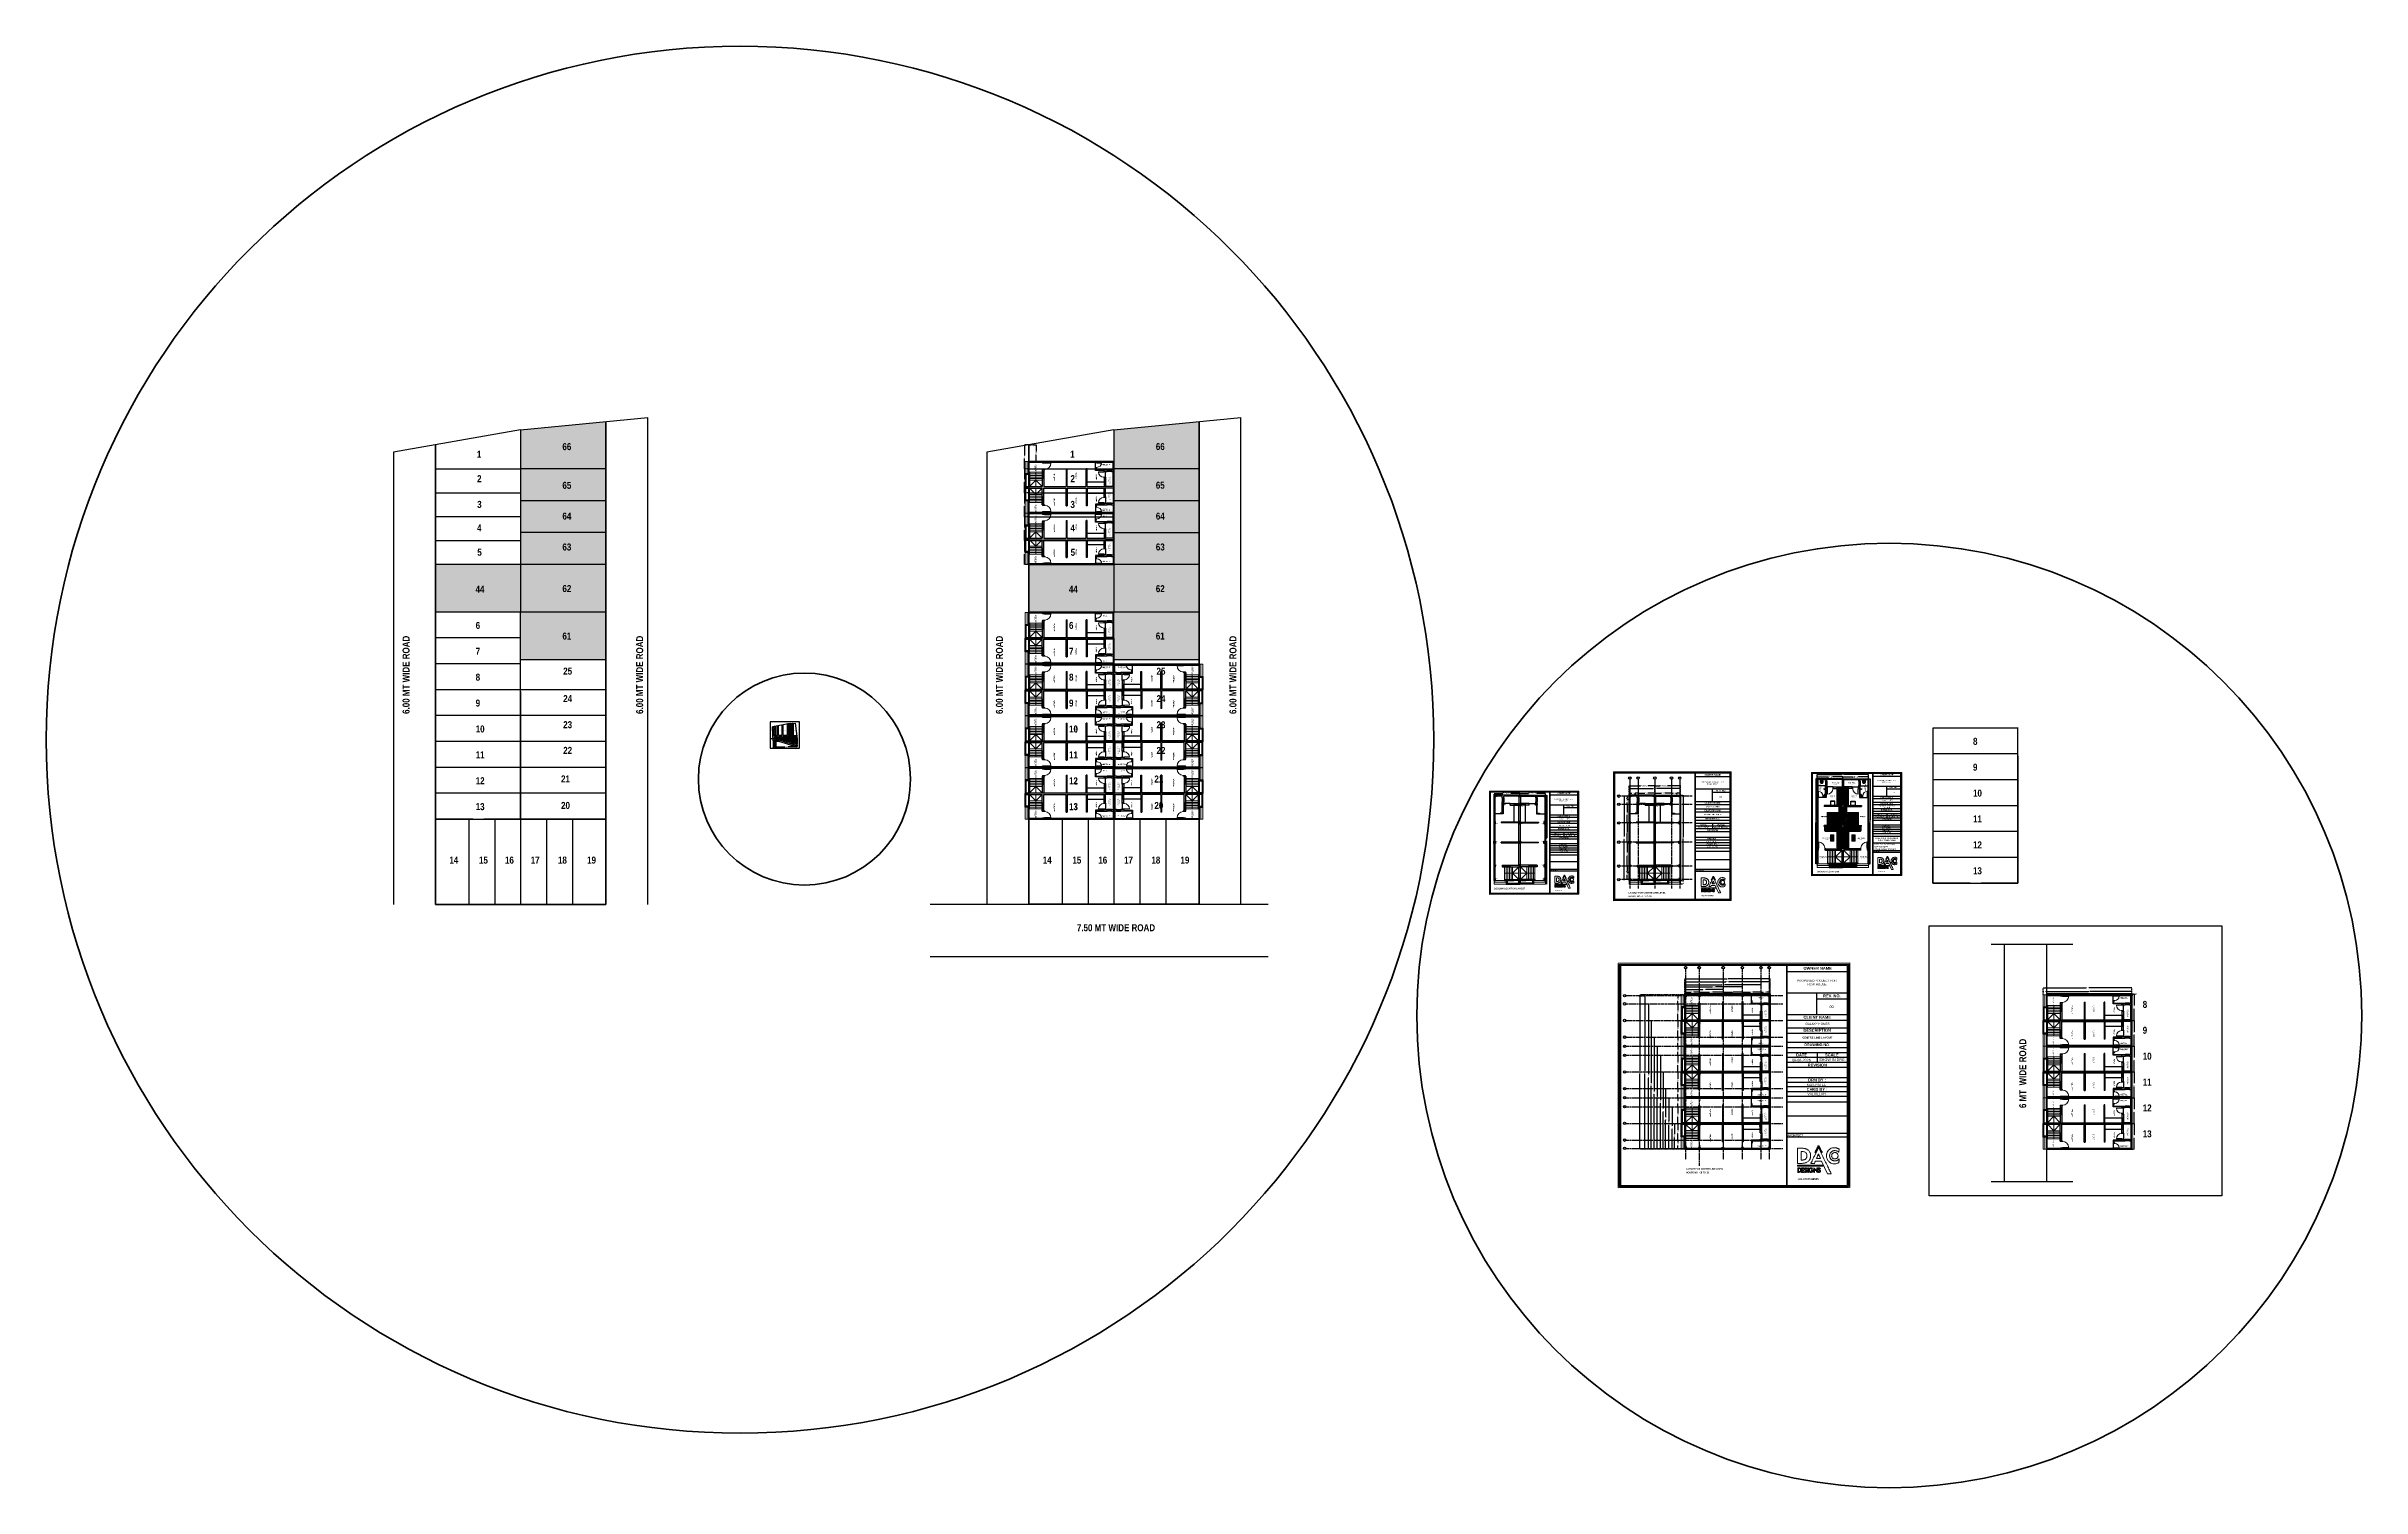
# Model space of a CAD drawing. Header units: inches. Extents: x 218041 to 238734, y -94371 to -86245.
# Drawn here: x 225687 to 238734, y -94371 to -86245 of the extents above; entities that cross this region are included whole.
import ezdxf
from ezdxf.lldxf.tags import DXFTag

# ---------------------------------------------------------------- set-up
doc = ezdxf.new("R2010")
doc.units = ezdxf.units.IN
doc.header["$LTSCALE"] = 0.1
doc.header["$MEASUREMENT"] = 0
doc.header["$PDMODE"] = 35
doc.linetypes.add('CENTER', pattern=[2, 1.25, -0.25, 0.25, -0.25])
doc.linetypes.add('DASHED2', pattern=[0.375, 0.25, -0.125])
for name, color, linetype in [('0 finos', 250, 'Continuous'), ('dimension', 5, 'Continuous'), ('H-EARTH', 7, 'Continuous'), ('TEXT', 250, 'Continuous')]:
    doc.layers.add(name, color=color, linetype=linetype)
for name, color, linetype, lineweight in [('dw', 33, 'Continuous', 15), ('fur', 252, 'Continuous', 13), ('GLASS', 152, 'Continuous', 20), ('L-shrub', 74, 'Continuous', 35), ('my wall', 7, 'Continuous', 20), ('TREES', 74, 'Continuous', 5), ('Wall', 250, 'Continuous', 30)]:
    doc.layers.add(name, color=color, linetype=linetype, lineweight=lineweight)
doc.layers.add('garden', color=7, linetype='Continuous', lineweight=13, true_color=0x2e8a0a)
doc.layers.add('TAX 2', color=7, linetype='Continuous', true_color=0x5b605f)
doc.styles.add('Arial$001H0', font='arial.ttf')
doc.styles.add('Mayur', font='arial.ttf', dxfattribs={"height": 4})
doc.styles.get("Standard").update_dxf_attribs({"font": 'swisscb.ttf'})
tags = doc.linetypes.add('HIDDEN', pattern=[0.375, 0.25, -0.125]).pattern_tags.tags
tags[6:7] = [DXFTag(74, 4), DXFTag(75, 0), DXFTag(340, '0'), DXFTag(46, 1.0), DXFTag(50, 0.0), DXFTag(44, 0.0), DXFTag(45, 0.0)]
tags[4:5] = [DXFTag(74, 4), DXFTag(75, 0), DXFTag(340, '0'), DXFTag(46, 1.0), DXFTag(50, 0.0), DXFTag(44, 0.0), DXFTag(45, 0.0)]
doc.dimstyles.get("Standard").update_dxf_attribs({"dimtxt": 7, "dimasz": 7, "dimexe": 7, "dimexo": 7, "dimgap": 2, "dimtad": 0, "dimzin": 0, "dimdsep": 46, "dimlunit": 4, "dimtxsty": 'Standard', "dimblk": 'OBLIQUE', "dimcen": 0.09, "dimclrd": 256, "dimclre": 256, "dimclrt": 256, "dimadec": 1, "dimazin": 0, "dimtfac": 1, "dimtofl": 0, "dimtmove": 0, "dimatfit": 3, "dimldrblk": 'OBLIQUE', "dimfxl": 0, "dimfrac": 1, "dimtolj": 1, "dimtzin": 0, "dimlwd": 0, "dimlwe": 0, "dimarcsym": 0})
pattern_1 = [(0, (-9761.174, 4111.89414), (1.125, 0.75), [2.15, -0.1]), (0, (-9762.299, 4111.99414), (1.125, 0.75), [2.15, -0.1]), (90, (-9761.174, 4111.8941), (-1.125, 0.75), [-0.85, 0.65]), (90, (-9761.274, 4111.8941), (-1.125, 0.75), [-0.85, 0.65])]
pattern_2 = [(90, (-9761.174, 4111.89414), (-0.707106781, 0.707106781), [0.1875, -1.226713563]), (45, (-9761.174, 4111.8941), (-0.707106781, 0.707106781), [0.1875, -0.8125]), (135, (-9761.174, 4111.8941), (-0.707106781, -0.707106781), [0.1875, -0.8125])]

# ---------------------------------------------------------------- blocks, each defined once
blk = doc.blocks.new('2222')
at = {"ltscale": 0.25}
for points in [[(1214.8, -21.8), (1214.8, -27.7), (1216.8, -27.7, 0.003259), (1218.4, -27.7, 0.014649), (1219.3, -27.6, 0.023622), (1219.9, -27.5, 0.023407), (1220.6, -27.4, 0.045159), (1221.6, -27, 0.043204), (1222.6, -26.5, 0.043618), (1223.4, -25.8, 0.048184), (1224.1, -25, 0.023386), (1224.2, -24.7, 0.012104), (1224.4, -24.4, 0.012098), (1224.5, -24, 0.021537), (1224.7, -23.7, 0.02724), (1224.8, -23.2, 0.02249), (1224.9, -22.6, 0.021827), (1224.9, -22, 0.021639), (1224.9, -21.4, 0.043508), (1224.8, -20.2, 0.054122), (1224.4, -19.2, 0.055821), (1223.8, -18.3, 0.051096), (1223.1, -17.5, 0.040683), (1222.3, -17, 0.035711), (1221.5, -16.6, 0.033624), (1220.6, -16.3, 0.027807), (1219.6, -16.1, 0.015643), (1219, -16, 0.010493), (1218.4, -16, 0.00734), (1217.6, -16, 0.00246), (1216.5, -16), (1214.8, -16)], [(1228.1, -21.6, 0.000035), (1226.9, -23.9, 0.000058), (1226, -25.9, 0.000002), (1225.1, -27.6, 0.022367), (1225.1, -27.7, 0.522341), (1225.1, -27.7, 0.000399), (1225.5, -27.7, 0.002994), (1225.9, -27.7, 0.00169), (1226.5, -27.7), (1227.9, -27.7), (1228.3, -26.8), (1228.6, -26), (1231, -26), (1233.4, -26), (1235.7, -30.9), (1238, -35.9), (1239.4, -35.9, 0.000822), (1240, -35.9, 0.001371), (1240.4, -35.9, 0.000076), (1240.9, -35.9, 0.411601), (1240.9, -35.8, 0.111692), (1240.9, -35.8, 0.000001), (1239.5, -32.9, 0.000077), (1237.9, -29.6, 0.000046), (1236, -25.7, 0.000099), (1232.9, -19.2, 0.001572), (1231.9, -17, 0.000761), (1231.2, -15.7, 0.259161), (1231.1, -15.6), (1231, -15.6)], [(1230.6, -14.4, -0.001438), (1230.6, -14.6, -0.000048), (1230.2, -15.3, -0.000091), (1229.8, -16, -0.000063), (1229.4, -16.9, 0.000195), (1228.9, -17.8, 0.000323), (1228.6, -18.5, 0.000009), (1228.2, -19.2, 0.118395), (1228.2, -19.2, 0.401571), (1228.2, -19.2, 0.001397), (1228.3, -19.2, 0.005901), (1228.4, -19.2, 0.003541), (1228.5, -19.2), (1228.8, -19.2), (1229.9, -17), (1231, -14.8), (1231.1, -14.8), (1231.2, -14.8), (1232.3, -17), (1233.3, -19.2), (1233.6, -19.2), (1233.9, -19.2), (1233.8, -19, -0.002728), (1233.8, -18.9, -0.000051), (1233.4, -18.2, -0.000125), (1233, -17.4, -0.000084), (1232.6, -16.5), (1231.5, -14.2), (1231.1, -14.2), (1230.8, -14.2)], [(1242.7, -15.6, 0.072794), (1240.9, -16, 0.076193), (1239.4, -17, 0.076365), (1238.2, -18.3, 0.073609), (1237.5, -20, 0.032921), (1237.3, -20.7, 0.026529), (1237.2, -21.6, 0.026526), (1237.2, -22.4, 0.032885), (1237.3, -23.2, 0.047046), (1237.7, -24.3, 0.050101), (1238.3, -25.4, 0.050276), (1239, -26.3, 0.048003), (1239.9, -27.1, 0.068046), (1241.3, -27.8, 0.063937), (1242.9, -28.1, 0.063415), (1244.5, -28, 0.064905), (1246, -27.5, 0.008334), (1246.3, -27.3, 0.013797), (1246.5, -27.2, 0.01007), (1246.7, -27.1, 0.17383), (1246.8, -27, 0.060318), (1246.8, -27, 0.000227), (1246.8, -26.6, 0.001182), (1246.8, -26.3, 0.000743), (1246.9, -25.8, -0.000424), (1246.9, -25.3, -0.000523), (1246.9, -24.9, -0.00043), (1246.9, -24.5, -0.003868), (1246.9, -24.4), (1247, -24.1), (1246.7, -24.4, -0.024005), (1246.4, -24.7, -0.02635), (1246.2, -25, -0.0264), (1245.8, -25.2, -0.024282), (1245.5, -25.4, -0.024356), (1245, -25.6, -0.034994), (1244.6, -25.7, -0.034857), (1244.1, -25.8, -0.023903), (1243.6, -25.8, -0.022894), (1243.2, -25.8, -0.031987), (1242.7, -25.8, -0.032113), (1242.3, -25.6, -0.023343), (1241.9, -25.5, -0.046593), (1241.3, -25.1, -0.038519), (1240.8, -24.7, -0.038169), (1240.4, -24.2, -0.043369), (1240, -23.6, -0.0226), (1239.9, -23.4, -0.012135), (1239.8, -23.1, -0.01211), (1239.7, -22.8, -0.02029), (1239.7, -22.6, -0.038693), (1239.6, -22.3, -0.012214), (1239.6, -21.8, -0.01223), (1239.6, -21.3, -0.038364), (1239.7, -21, -0.033776), (1239.8, -20.5, -0.035515), (1240.1, -19.9, -0.035945), (1240.4, -19.4, -0.036472), (1240.8, -19, -0.047018), (1241.4, -18.5, -0.050707), (1242.1, -18.1, -0.051047), (1242.8, -17.9, -0.048845), (1243.6, -17.8, -0.045224), (1244.4, -17.9, -0.049433), (1245.1, -18.1, -0.049945), (1245.8, -18.4, -0.047973), (1246.4, -18.9, 0.003233), (1246.5, -19, 0.043394), (1246.6, -19.1, 0.241126), (1246.6, -19.1, 0.253996), (1246.7, -19.1, 0.027659), (1246.7, -18.9, 0.000182), (1246.8, -17.9, 0.00019), (1246.9, -16.9, 0.026366), (1246.9, -16.7, 0.264911), (1246.8, -16.6, 0.009992), (1246.3, -16.3, 0.01809), (1245.8, -16.1, 0.026018), (1245.3, -15.9, 0.007897), (1245, -15.8, 0.012305), (1244.8, -15.7, 0.012313), (1244.5, -15.7, 0.007921), (1244.2, -15.6, 0.020871), (1243.9, -15.6, 0.009498), (1243.5, -15.6, 0.009454), (1243, -15.6, 0.022742)], [(1214.8, -29.5), (1214.8, -29.8), (1224.7, -29.8), (1234.5, -29.8), (1234.5, -29.6, -0.00093), (1234.5, -29.6, -0.000352), (1234.4, -29.5, -0.000348), (1234.4, -29.4, -0.000425), (1234.4, -29.3), (1234.3, -29.2), (1224.6, -29.2), (1214.8, -29.2)], [(1215.1, -32.9), (1215.1, -34.7), (1215.6, -34.7, 0.012207), (1216, -34.6, 0.029496), (1216.3, -34.6, 0.036791), (1216.5, -34.5, 0.032895), (1216.8, -34.4, 0.045704), (1217, -34.3, 0.031954), (1217.2, -34.2, 0.032132), (1217.4, -34, 0.049229), (1217.5, -33.8, 0.038827), (1217.6, -33.6, 0.028216), (1217.6, -33.4, 0.02724), (1217.7, -33.1, 0.028588), (1217.7, -32.9, 0.06646), (1217.6, -32.3, 0.085474), (1217.4, -31.8, 0.087545), (1217, -31.5, 0.073569), (1216.5, -31.2, 0.021141), (1216.4, -31.2, 0.031625), (1216.2, -31.1, 0.018724), (1216, -31.1, 0.003091), (1215.7, -31.1), (1215.1, -31.1)], [(1216.5, -31.7, -0.059621), (1216.8, -31.9, -0.066204), (1217, -32.1, -0.065082), (1217.1, -32.4, -0.054753), (1217.2, -32.7, -0.082629), (1217.2, -33.2, -0.093948), (1217, -33.6, -0.098162), (1216.7, -33.9, -0.099296), (1216.3, -34.1, -0.031033), (1216.2, -34.1, -0.008243), (1216.1, -34.2, -0.008328), (1216, -34.2, -0.008487), (1215.9, -34.2), (1215.5, -34.2), (1215.5, -32.9), (1215.5, -31.6), (1215.9, -31.6, -0.005771), (1216.2, -31.6, -0.03223), (1216.3, -31.6, -0.045923), (1216.4, -31.7, -0.019591)], [(1219.3, -18.6, -0.061506), (1220.3, -18.9, -0.081566), (1221.2, -19.4, -0.085675), (1221.7, -20.2, -0.076136), (1222.1, -21.2, -0.034556), (1222.1, -21.5, -0.01442), (1222.1, -21.9, -0.014427), (1222.1, -22.3, -0.034296), (1222, -22.6, -0.055443), (1221.8, -23.3, -0.062064), (1221.4, -23.9, -0.061258), (1220.9, -24.4, -0.051876), (1220.3, -24.8, -0.031268), (1219.9, -24.9, -0.031106), (1219.4, -25.1, -0.026739), (1218.9, -25.1, -0.014506), (1218.3, -25.2), (1217.6, -25.2), (1217.6, -21.8), (1217.6, -18.5), (1218.3, -18.5, -0.004722), (1218.6, -18.5, -0.00837), (1218.8, -18.5, -0.010002), (1219.1, -18.5, -0.014416)], [(1221, -31.1, 0.129678), (1220.6, -31.4, 0.134039), (1220.3, -31.8, 0.140182), (1220.3, -32.4, 0.146424), (1220.6, -32.8, 0.036533), (1220.7, -32.9, 0.026554), (1220.8, -33, 0.023867), (1221, -33, 0.017616), (1221.2, -33.1, -0.029719), (1221.4, -33.2, -0.038265), (1221.6, -33.3, -0.043511), (1221.7, -33.4, -0.090446), (1221.8, -33.5, -0.161254), (1221.8, -33.7, -0.130392), (1221.7, -34, -0.114848), (1221.5, -34.1, -0.107842), (1221.2, -34.2, -0.077264), (1221.1, -34.2, -0.048157), (1221, -34.1, -0.047672), (1220.9, -34, -0.068908), (1220.8, -34, 0.023628), (1220.7, -33.9, 0.034179), (1220.7, -33.9, 0.036517), (1220.7, -33.9, 0.234481), (1220.7, -33.9, -0.027589), (1220.6, -33.9, -0.002418), (1220.6, -33.9, -0.003166), (1220.5, -33.9, -0.002457), (1220.4, -33.9, 0.002123), (1220.4, -33.9, 0.003307), (1220.3, -33.9, 0.000979), (1220.2, -33.9, 0.109167), (1220.2, -33.9, 0.362616), (1220.2, -34, 0.013302), (1220.3, -34.1, 0.022117), (1220.4, -34.2, 0.032937), (1220.4, -34.3, 0.050096), (1220.6, -34.5, 0.060404), (1220.9, -34.6, 0.061129), (1221.1, -34.7, 0.053193), (1221.3, -34.7, 0.10584), (1221.8, -34.5, 0.105742), (1222.1, -34.3, 0.110545), (1222.3, -33.9, 0.125324), (1222.3, -33.4, 0.085624), (1222.2, -33.2, 0.066794), (1222, -33, 0.05593), (1221.7, -32.8, 0.034313), (1221.4, -32.7, -0.026903), (1221.1, -32.6, -0.081148), (1220.9, -32.4, -0.115308), (1220.8, -32.3, -0.090588), (1220.7, -32.1, -0.120216), (1220.8, -31.9, -0.112208), (1220.9, -31.7, -0.112768), (1221.2, -31.6, -0.122403), (1221.4, -31.6, -0.066051), (1221.5, -31.6, -0.033237), (1221.6, -31.7, -0.033173), (1221.7, -31.8, -0.060079), (1221.7, -31.9, 0.113221), (1221.8, -31.9, 0.153807), (1221.8, -31.9, 0.052548), (1221.9, -31.9, 0.004269), (1222, -31.9), (1222.2, -31.8), (1222.2, -31.7, 0.062518), (1222.1, -31.5, 0.035388), (1221.9, -31.4, 0.035482), (1221.8, -31.2, 0.068313), (1221.6, -31.2, 0.035364), (1221.5, -31.1, 0.02744), (1221.3, -31.1, 0.028113), (1221.2, -31.1, 0.053221)], [(1224.9, -31.1, 0.072379), (1224.4, -31.3, 0.065954), (1224, -31.6, 0.06625), (1223.7, -32, 0.074336), (1223.5, -32.5, 0.04445), (1223.5, -32.7, 0.017999), (1223.5, -32.9, 0.018032), (1223.5, -33.2, 0.043172), (1223.5, -33.4, 0.034883), (1223.6, -33.6, 0.036104), (1223.7, -33.8, 0.034029), (1223.8, -34, 0.025138), (1224, -34.1, 0.051191), (1224.3, -34.4, 0.058252), (1224.6, -34.6, 0.05852), (1225, -34.7, 0.052442), (1225.4, -34.7, 0.08695), (1226, -34.5, 0.089662), (1226.5, -34.2, 0.088392), (1226.9, -33.6, 0.081601), (1227, -33), (1227.1, -32.8), (1226.2, -32.8), (1225.4, -32.8), (1225.4, -33), (1225.4, -33.2), (1225.9, -33.2, -0.002902), (1226.2, -33.2, -0.004837), (1226.4, -33.2, -0.00094), (1226.5, -33.2, -0.404082), (1226.5, -33.3, -0.11073), (1226.5, -33.3, -0.002181), (1226.5, -33.3, -0.005105), (1226.5, -33.4, -0.00339), (1226.4, -33.5, -0.080814), (1226.2, -33.8, -0.083773), (1225.8, -34.1, -0.084855), (1225.4, -34.2, -0.085856), (1224.9, -34.2, -0.075737), (1224.6, -34, -0.071644), (1224.3, -33.8, -0.072602), (1224.1, -33.4, -0.081537), (1224, -33.1, -0.045571), (1224, -32.8, -0.059977), (1224, -32.5, -0.060992), (1224.1, -32.2, -0.049383), (1224.3, -32, -0.086263), (1224.7, -31.7, -0.091341), (1225.1, -31.6, -0.090555), (1225.6, -31.6, -0.083079), (1226, -31.8), (1226.1, -31.9), (1226.2, -31.7), (1226.4, -31.5), (1226.3, -31.5, 0.042094), (1226.2, -31.4, 0.017203), (1226, -31.3, 0.017294), (1225.9, -31.2, 0.029179), (1225.7, -31.2, 0.032742), (1225.5, -31.1, 0.023889), (1225.3, -31.1, 0.024201), (1225.1, -31.1, 0.039988)], [(1227.4, -32.9), (1227.4, -34.7), (1227.6, -34.7), (1227.8, -34.7), (1227.8, -33.5, -0.001934), (1227.8, -33, -0.003225), (1227.8, -32.6, -0.000419), (1227.8, -32.3, -0.407693), (1227.9, -32.3, -0.205821), (1227.9, -32.3, -0.000053), (1228.7, -33.2, -0.001135), (1229.5, -34, -0.003233), (1230, -34.6), (1230.2, -34.7), (1230.2, -32.9), (1230.2, -31.1), (1229.9, -31.1), (1229.7, -31.1), (1229.7, -32.3, -0.001802), (1229.7, -32.7, -0.003015), (1229.7, -33.1, -0.000368), (1229.7, -33.5, -0.440457), (1229.6, -33.5, -0.173975), (1229.6, -33.5, -0.000271), (1229.4, -33.2, -0.002087), (1229.2, -33, -0.001282), (1228.9, -32.7, 0.000258), (1228.6, -32.4, 0.00023), (1228.3, -32, 0.00023), (1228, -31.7, 0.000715), (1227.8, -31.5), (1227.4, -31.1)], [(1231.8, -22.2, -0.000381), (1232.1, -22.9, -0.000626), (1232.3, -23.4, -0.000041), (1232.5, -23.9, -0.09741), (1232.5, -23.9, -0.410253), (1232.5, -24, -0.000164), (1232.1, -24, -0.002014), (1231.6, -24, -0.001207), (1231, -24, -0.000863), (1230.4, -24, -0.00144), (1229.9, -24, -0.000084), (1229.5, -24, -0.411419), (1229.5, -23.9, -0.100074), (1229.5, -23.9, -0.000021), (1229.7, -23.4, -0.000456), (1229.9, -22.9, -0.000276), (1230.2, -22.2, 0.000015), (1230.5, -21.6, 0.000023), (1230.7, -21, 0.000008), (1230.9, -20.5, 0.000623), (1231, -20.4), (1231, -20.3), (1231.1, -20.4, -0.001559), (1231.1, -20.5, -0.00002), (1231.3, -21, -0.000058), (1231.5, -21.6, -0.000038)], [(1231.2, -31.1, 0.119993), (1230.8, -31.4, 0.124753), (1230.5, -31.8, 0.129876), (1230.5, -32.3, 0.135706), (1230.7, -32.7, 0.03463), (1230.9, -32.8, 0.04404), (1231, -32.9, 0.035662), (1231.2, -33, 0.014138), (1231.4, -33.1, -0.021829), (1231.8, -33.2, -0.073966), (1231.9, -33.3, -0.114797), (1232.1, -33.5, -0.101886), (1232.1, -33.7, -0.065157), (1232.1, -33.8, -0.08359), (1232, -33.9, -0.078531), (1231.9, -34, -0.050335), (1231.8, -34.1, -0.07463), (1231.6, -34.2, -0.091957), (1231.4, -34.2, -0.092256), (1231.2, -34.1, -0.075632), (1231, -34), (1230.9, -33.8), (1230.7, -33.9, 0.012762), (1230.6, -33.9, 0.020182), (1230.6, -33.9, 0.015218), (1230.5, -34, 0.304192), (1230.5, -34, 0.13098), (1230.5, -34, 0.018352), (1230.6, -34.2, 0.022103), (1230.7, -34.3, 0.048178), (1230.8, -34.4, 0.032803), (1231, -34.5, 0.05493), (1231.1, -34.6, 0.053714), (1231.3, -34.7, 0.029888), (1231.5, -34.7, 0.010859), (1231.7, -34.7, 0.039047), (1231.8, -34.7, 0.04425), (1231.9, -34.6, 0.016918), (1232, -34.6, 0.038393), (1232.1, -34.5, 0.040892), (1232.3, -34.4, 0.042183), (1232.4, -34.2, 0.046971), (1232.5, -34.1, 0.062747), (1232.5, -33.9, 0.039953), (1232.6, -33.7, 0.040345), (1232.6, -33.5, 0.075504), (1232.5, -33.4, 0.066397), (1232.4, -33.1, 0.061382), (1232.2, -33, 0.050557), (1232, -32.8, 0.0264), (1231.6, -32.7, -0.016786), (1231.4, -32.6, -0.042379), (1231.2, -32.5, -0.057745), (1231.1, -32.4, -0.071248), (1231, -32.3, -0.084064), (1231, -32.2, -0.061029), (1231, -32.1, -0.059165), (1231, -31.9, -0.067465), (1231.1, -31.8, -0.121631), (1231.3, -31.6, -0.124961), (1231.5, -31.6, -0.130187), (1231.8, -31.7, -0.137768), (1232, -31.8, 0.028101), (1232, -31.9, 0.080286), (1232, -31.9, 0.115984), (1232, -31.9, 0.102558), (1232.1, -31.9, -0.004381), (1232.1, -31.9, -0.000906), (1232.2, -31.9, -0.000952), (1232.2, -31.9, -0.000898), (1232.3, -31.9, 0.018533), (1232.4, -31.9, 0.028466), (1232.4, -31.8, 0.027552), (1232.5, -31.8, 0.277422), (1232.5, -31.8, 0.126983), (1232.5, -31.7, 0.016882), (1232.4, -31.6, 0.020669), (1232.3, -31.5, 0.046756), (1232.2, -31.4, 0.062539), (1232, -31.2, 0.058979), (1231.7, -31.1, 0.0597), (1231.5, -31.1, 0.067445)], [(1243.3, -19.4, 0.067122), (1242.6, -19.6, 0.06685), (1242.1, -19.9, 0.067242), (1241.6, -20.4, 0.069319), (1241.3, -21, 0.069858), (1241.2, -21.7, 0.073646), (1241.2, -22.4, 0.073472), (1241.5, -23.1, 0.069037), (1241.9, -23.6, 0.024666), (1242.2, -23.8, 0.029624), (1242.4, -24, 0.029327), (1242.6, -24.1, 0.023351), (1242.9, -24.2, 0.012537), (1243.1, -24.2, 0.037615), (1243.2, -24.3, 0.027833), (1243.3, -24.3, 0.004547), (1243.6, -24.3, 0.01664), (1244, -24.3, 0.041441), (1244.2, -24.2, 0.042452), (1244.5, -24.1, 0.018223), (1244.8, -24, 0.017208), (1245, -23.9, 0.027832), (1245.1, -23.8, 0.024133), (1245.2, -23.7, 0.00959), (1245.4, -23.6, 0.035546), (1245.7, -23.2, 0.046314), (1245.9, -22.9, 0.047084), (1246, -22.5, 0.038653), (1246.1, -22.1, 0.088278), (1246, -21.2, 0.089006), (1245.7, -20.4, 0.088189), (1245.1, -19.8, 0.084671), (1244.3, -19.4, 0.042558), (1244.1, -19.4, 0.012472), (1243.8, -19.4, 0.012391), (1243.5, -19.3, 0.044133)]]:
    blk.add_lwpolyline(points, format="xyb", close=True, dxfattribs=at)
for points in [[(1218, -32.9), (1218, -34.7), (1219, -34.7), (1220, -34.7), (1220, -34.4), (1220, -34.2), (1219.3, -34.2), (1218.5, -34.2), (1218.5, -33.7), (1218.5, -33.1), (1219.1, -33.1), (1219.6, -33.1), (1219.6, -32.9), (1219.6, -32.7), (1219.1, -32.7), (1218.5, -32.7), (1218.5, -32.1), (1218.5, -31.6), (1219.3, -31.6), (1220, -31.6), (1220, -31.3), (1220, -31.1), (1219, -31.1), (1218, -31.1)], [(1222.7, -32.9), (1222.7, -34.7), (1222.9, -34.7), (1223.2, -34.7), (1223.2, -32.9), (1223.2, -31.1), (1222.9, -31.1), (1222.7, -31.1)]]:
    blk.add_lwpolyline(points, close=True, dxfattribs=at)
blk = doc.blocks.new('FGDEGER')
at = {"color": 1, "lineweight": -3}
for p, q in [((236711, -91307), (237171, -91307)), ((236787, -92645), (236787, -91307)), ((237024, -92645), (237024, -91307)), ((236711, -92645), (237171, -92645))]:
    blk.add_line(p, q, dxfattribs=at)
blk = doc.blocks.new('ZFASDF')
at = {"layer": 'dw'}
for p, q in [((231693.8, -88120.6), (231659.9, -88120.6)), ((231693.8, -88119.8), (231668.1, -88119.8)), ((231668.1, -88119.8), (231668.1, -88120.6))]:
    blk.add_line(p, q, dxfattribs=at)
for points in [[(231668.9, -88095.7), (231659.9, -88095.7), (231659.9, -88093.2), (231668.9, -88093.2)], [(231668.9, -88120.6), (231659.9, -88120.6), (231659.9, -88123.2), (231668.9, -88123.2)]]:
    blk.add_lwpolyline(points, close=True, dxfattribs=at)
blk.add_arc((231668.9, -88120.6), 24.9, 0, 90, dxfattribs=at)
blk = doc.blocks.new('GJRTYH')
at = {"lineweight": -3, "true_color": 0x636466, "transparency": 33554687}
h = blk.add_hatch(color=251, dxfattribs=at)
h.dxf.hatch_style = 1
h.paths.add_polyline_path([(237457, -92286), (237457, -92264), (237448, -92264), (237448, -92286)], flags=17)
h.paths.add_polyline_path([(237457, -92371), (237457, -92349), (237448, -92349), (237448, -92371)], flags=17)
h.paths.add_polyline_path([(237457, -92322), (237499, -92322), (237499, -92407), (237490, -92407), (237490, -92416), (237499, -92416), (237499, -92458), (237024, -92458), (237024, -92462), (237504, -92462), (237504, -92407), (237504, -92317), (237504, -92228), (237504, -92172), (237024, -92172), (237024, -92177), (237499, -92177), (237499, -92219), (237490, -92219), (237490, -92228), (237499, -92228), (237499, -92313), (237457, -92313), (237352, -92313), (237352, -92213), (237348, -92213), (237348, -92313), (237240, -92313), (237240, -92213), (237235, -92213), (237235, -92313), (237109, -92313), (237109, -92265), (237100, -92265), (237100, -92313), (237028, -92313), (237028, -92307), (237024, -92307), (237024, -92317), (237024, -92328), (237028, -92328), (237028, -92322), (237100, -92322), (237100, -92370), (237109, -92370), (237109, -92322), (237235, -92322), (237235, -92422), (237240, -92422), (237240, -92322), (237348, -92322), (237348, -92422), (237352, -92422), (237352, -92322)])
h.paths.add_polyline_path([(237466, -92228), (237466, -92219), (237403, -92219), (237403, -92207), (237399, -92207), (237399, -92223), (237448, -92223), (237448, -92228)], flags=17)
h.paths.add_polyline_path([(237466, -92416), (237466, -92407), (237448, -92407), (237448, -92411), (237399, -92411), (237399, -92428), (237403, -92428), (237403, -92416)], flags=17)
h.paths.add_polyline_path([(237109, -92416), (237109, -92408), (237100, -92408), (237100, -92416)], flags=17)
h.paths.add_polyline_path([(237109, -92227), (237109, -92219), (237100, -92219), (237100, -92227)], flags=17)
h.paths.add_polyline_path([(237028, -92283), (237028, -92232), (237024, -92232), (237024, -92241), (237024, -92283)], flags=17)
h.paths.add_polyline_path([(237028, -92403), (237028, -92352), (237024, -92352), (237024, -92403)], flags=17)
at = {"layer": 'garden', "lineweight": 0, "true_color": 0xd7c2ad}
h = blk.add_hatch(color=9, dxfattribs=at)
h.dxf.hatch_style = 1
h.paths.add_polyline_path([(237024, -92317), (237024, -92313), (237008, -92313), (237008, -92245), (237024, -92245), (237024, -92241), (237004, -92241), (237004, -92317)])
h.paths.add_polyline_path([(237024, -92394), (237024, -92389), (237008, -92389), (237008, -92322), (237024, -92322), (237024, -92317), (237004, -92317), (237004, -92394)])
at = {"color": 5}
for p, q in [((237100, -92227), (237100, -92265)), ((237105, -92265), (237105, -92227)), ((237109, -92227), (237109, -92265)), ((237490, -92219), (237466, -92219)), ((237490, -92223), (237466, -92223)), ((237490, -92228), (237466, -92228)), ((237024, -92307), (237024, -92283)), ((237024, -92328), (237024, -92352)), ((237026, -92283), (237026, -92307)), ((237026, -92352), (237026, -92328)), ((237028, -92283), (237028, -92307)), ((237028, -92352), (237028, -92328)), ((237448, -92286), (237448, -92313)), ((237448, -92349), (237448, -92322)), ((237453, -92286), (237453, -92313)), ((237453, -92349), (237453, -92322)), ((237457, -92286), (237457, -92313)), ((237457, -92349), (237457, -92322)), ((237100, -92408), (237100, -92370)), ((237105, -92370), (237105, -92408)), ((237109, -92408), (237109, -92370)), ((237490, -92407), (237466, -92407)), ((237490, -92411), (237466, -92411)), ((237490, -92416), (237466, -92416))]:
    blk.add_line(p, q, dxfattribs=at)
at = {"lineweight": -3}
for p, q in [((237399, -92207), (237399, -92177)), ((237457, -92264), (237457, -92228)), ((237352, -92286), (237448, -92286)), ((237352, -92349), (237448, -92349)), ((237399, -92428), (237399, -92458)), ((237457, -92371), (237457, -92407))]:
    blk.add_line(p, q, dxfattribs=at)
for points in [[(237024, -92241), (237004, -92241), (237004, -92317), (237024, -92317)], [(237024, -92394), (237004, -92394), (237004, -92317), (237024, -92317)], [(237024, -92245), (237008, -92245), (237008, -92313), (237024, -92313)], [(237024, -92389), (237008, -92389), (237008, -92322), (237024, -92322)]]:
    blk.add_lwpolyline(points, dxfattribs=at)
at = {"layer": 'my wall'}
for p, q in [((237004, -92241), (237004, -92172)), ((237024, -92172), (237004, -92172)), ((237014, -92241), (237014, -92172)), ((237024, -92241), (237024, -92172)), ((237028, -92232), (237064, -92232)), ((237064, -92277), (237064, -92232)), ((237024, -92241), (237004, -92241)), ((237028, -92241), (237064, -92241)), ((237028, -92250), (237064, -92250)), ((237028, -92259), (237064, -92259)), ((237028, -92268), (237064, -92268)), ((237028, -92277), (237100, -92277)), ((237064, -92277), (237028, -92313)), ((237064, -92358), (237028, -92322)), ((237028, -92358), (237100, -92358)), ((237028, -92367), (237064, -92367)), ((237064, -92277), (237064, -92313)), ((237064, -92277), (237100, -92313)), ((237064, -92358), (237064, -92322)), ((237064, -92358), (237100, -92322)), ((237064, -92358), (237064, -92403)), ((237004, -92394), (237004, -92462)), ((237024, -92394), (237004, -92394)), ((237024, -92462), (237004, -92462)), ((237014, -92394), (237014, -92462)), ((237024, -92394), (237024, -92462)), ((237028, -92376), (237064, -92376)), ((237028, -92385), (237064, -92385)), ((237028, -92394), (237064, -92394)), ((237028, -92403), (237064, -92403))]:
    blk.add_line(p, q, dxfattribs=at)
at = {"layer": 'my wall', "linetype": 'DASHED2', "ltscale": 100}
for p, q in [((237064, -92232), (237100, -92232)), ((237064, -92241), (237100, -92241)), ((237064, -92250), (237100, -92250)), ((237064, -92259), (237100, -92259)), ((237064, -92268), (237100, -92268)), ((237064, -92367), (237100, -92367)), ((237064, -92376), (237100, -92376)), ((237064, -92385), (237100, -92385)), ((237064, -92394), (237100, -92394)), ((237064, -92403), (237100, -92403))]:
    blk.add_line(p, q, dxfattribs=at)
at = {"layer": 'Wall', "lineweight": 30}
for p, q in [((237024, -92172), (237024, -92177)), ((237024, -92172), (237504, -92172)), ((237504, -92172), (237024, -92172)), ((237499, -92177), (237024, -92177)), ((237024, -92232), (237024, -92283)), ((237028, -92232), (237024, -92232)), ((237028, -92232), (237028, -92283)), ((237100, -92219), (237100, -92227)), ((237109, -92219), (237100, -92219)), ((237100, -92227), (237109, -92227)), ((237109, -92219), (237109, -92227)), ((237235, -92213), (237235, -92313)), ((237235, -92213), (237240, -92213)), ((237240, -92313), (237240, -92213)), ((237352, -92213), (237348, -92213)), ((237348, -92313), (237348, -92213)), ((237352, -92313), (237352, -92213)), ((237403, -92207), (237399, -92207)), ((237399, -92223), (237399, -92207)), ((237448, -92223), (237399, -92223)), ((237403, -92219), (237403, -92207)), ((237403, -92219), (237466, -92219)), ((237448, -92228), (237448, -92223)), ((237448, -92228), (237466, -92228)), ((237466, -92219), (237466, -92228)), ((237490, -92219), (237490, -92228)), ((237490, -92219), (237499, -92219)), ((237490, -92228), (237499, -92228)), ((237499, -92219), (237499, -92177)), ((237499, -92313), (237499, -92228)), ((237504, -92228), (237504, -92172)), ((237504, -92317), (237504, -92228)), ((237028, -92283), (237024, -92283)), ((237024, -92307), (237024, -92317)), ((237028, -92307), (237024, -92307)), ((237024, -92328), (237024, -92317)), ((237028, -92328), (237024, -92328)), ((237024, -92403), (237024, -92352)), ((237028, -92352), (237024, -92352)), ((237028, -92307), (237028, -92313)), ((237028, -92313), (237100, -92313)), ((237028, -92328), (237028, -92322)), ((237028, -92322), (237100, -92322)), ((237028, -92403), (237028, -92352)), ((237100, -92265), (237109, -92265)), ((237100, -92265), (237100, -92313)), ((237100, -92370), (237100, -92322)), ((237109, -92265), (237109, -92313)), ((237109, -92313), (237235, -92313)), ((237109, -92370), (237109, -92322)), ((237109, -92322), (237235, -92322)), ((237235, -92422), (237235, -92322)), ((237240, -92313), (237348, -92313)), ((237240, -92322), (237240, -92422)), ((237240, -92322), (237348, -92322)), ((237348, -92322), (237348, -92422)), ((237352, -92313), (237457, -92313)), ((237352, -92322), (237352, -92422)), ((237352, -92322), (237457, -92322)), ((237448, -92264), (237457, -92264)), ((237448, -92264), (237448, -92286)), ((237448, -92286), (237457, -92286)), ((237448, -92349), (237457, -92349)), ((237448, -92371), (237448, -92349)), ((237457, -92264), (237457, -92286)), ((237499, -92313), (237457, -92313)), ((237499, -92322), (237457, -92322)), ((237457, -92371), (237457, -92349)), ((237499, -92322), (237499, -92407)), ((237504, -92317), (237504, -92407)), ((237028, -92403), (237024, -92403)), ((237024, -92462), (237024, -92458)), ((237499, -92458), (237024, -92458)), ((237024, -92462), (237504, -92462)), ((237504, -92462), (237024, -92462)), ((237100, -92370), (237109, -92370)), ((237100, -92408), (237109, -92408)), ((237100, -92416), (237100, -92408)), ((237109, -92416), (237100, -92416)), ((237109, -92416), (237109, -92408)), ((237235, -92422), (237240, -92422)), ((237352, -92422), (237348, -92422)), ((237448, -92411), (237399, -92411)), ((237399, -92411), (237399, -92428)), ((237403, -92428), (237399, -92428)), ((237403, -92416), (237466, -92416)), ((237403, -92416), (237403, -92428)), ((237448, -92371), (237457, -92371)), ((237448, -92407), (237466, -92407)), ((237448, -92407), (237448, -92411)), ((237466, -92416), (237466, -92407)), ((237490, -92416), (237490, -92407)), ((237490, -92407), (237499, -92407)), ((237490, -92416), (237499, -92416)), ((237499, -92416), (237499, -92458)), ((237504, -92407), (237504, -92462))]:
    blk.add_line(p, q, dxfattribs=at)
at = {"layer": 'my wall', "rotation": 180}
for p, xscale, yscale, zscale in [((-87223, -215549), -1.399999999999774, 1.399999999999774, 1.399999999999774), ((515449, -197975), 1.200000000007567, 1.200000000007567, 1.200000000007567)]:
    blk.add_blockref('ZFASDF', p, dxfattribs=dict(at, xscale=xscale, yscale=yscale, zscale=zscale))
at = {"layer": 'my wall', "xscale": -1, "rotation": 180}
blk.add_blockref('ZFASDF', (5739, -180300), dxfattribs=at)
at = {"layer": 'my wall'}
for p, xscale, yscale, zscale in [((-87223, 30915), 1.399999999999774, 1.399999999999774, 1.399999999999774), ((515449, 13341), -1.200000000007567, 1.200000000007567, 1.200000000007567)]:
    blk.add_blockref('ZFASDF', p, dxfattribs=dict(at, xscale=xscale, yscale=yscale, zscale=zscale))
blk.add_blockref('ZFASDF', (5739, -4334), dxfattribs=at)
at = {"layer": 'TEXT', "ltscale": 1000}
for s, height, p in [('4\'-7" X 6\'-5"', 3, (237055, -92192)), ('FOYER AREA', 5, (237061, -92186)), ('LIVING ROOM', 5, (237166, -92233)), ('11\'-4" X 9\'-0"', 3, (237284, -92236)), ('BEDROOM', 5, (237288, -92233)), ('11\'-4" X 10\'-6"', 3, (237161, -92242)), ('7\'-6" X 8\'-0"', 3, (237398, -92245)), ('KITCHEN', 5, (237403, -92243)), ('KITCHEN', 5, (237403, -92367)), ('7\'-1" X 3\'-6"', 3, (237472, -92262)), ('7\'-1" X 3\'-6"', 3, (237472, -92353)), ('WASH AREA', 5, (237479, -92256)), ('WASH AREA', 5, (237479, -92345)), ('4\'-7" X 6\'-5"', 3, (237055, -92423)), ('FOYER AREA', 5, (237061, -92414)), ('11\'-4" X 10\'-6"', 3, (237161, -92379)), ('LIVING ROOM', 5, (237166, -92374)), ('11\'-4" X 9\'-0"', 3, (237284, -92378)), ('BEDROOM', 5, (237288, -92374)), ('7\'-6" X 8\'-0"', 3, (237398, -92370))]:
    blk.add_text(s, height=height, rotation=270, dxfattribs=at).set_placement(p)
for s, height, p in [('COMM. TOILET', 5, (237434, -92191)), ('3\'-6" X 8\'-0"', 3, (237444, -92195)), ('COMM. TOILET', 5, (237434, -92448)), ('3\'-6" X 8\'-0"', 3, (237444, -92441))]:
    blk.add_text(s, height=height, dxfattribs=at).set_placement(p)
blk = doc.blocks.new('SAFSF')
at = {"color": 1, "lineweight": 50}
for p, q in [((237504, -91586), (237024, -91586)), ((237504, -91737), (237024, -91737)), ((237504, -91882), (237024, -91882)), ((237504, -92027), (237025, -92027)), ((237504, -92172), (237024, -92172)), ((237504, -92317), (237024, -92317))]:
    blk.add_line(p, q, dxfattribs=at)
at = {"layer": 'dimension', "color": 1, "lineweight": 50}
for p, q in [((237024, -91586), (237024, -91923)), ((237504, -91743), (237504, -91586)), ((237504, -91923), (237504, -91743)), ((237504, -91743), (237504, -91923)), ((237024, -91923), (237024, -92102)), ((237504, -92102), (237504, -91923)), ((237504, -91923), (237504, -92102)), ((237024, -92102), (237024, -92282)), ((237504, -92282), (237504, -92102)), ((237504, -92102), (237504, -92282)), ((237024, -92282), (237024, -92462)), ((237024, -92462), (237024, -92316)), ((237024, -92316), (237024, -92462)), ((237504, -92462), (237504, -92282)), ((237504, -92282), (237504, -92462)), ((237234, -92462), (237024, -92462)), ((237024, -92462), (237504, -92462)), ((237476, -92462), (237296, -92462)), ((237504, -92462), (237476, -92462))]:
    blk.add_line(p, q, dxfattribs=at)
blk = doc.blocks.new('_ArchTick')
at = {"color": 0, "linetype": 'ByBlock', "const_width": 0.15}
blk.add_lwpolyline([(-0.5, -0.5), (0.5, 0.5)], dxfattribs=at)
blk = doc.blocks.new('*D511')
at = {"color": 5, "linetype": 'DASHED2', "transparency": 16777216}
for p, q in [((237439, -91586), (237445, -91586)), ((237439, -91592), (237445, -91592))]:
    blk.add_line(p, q, dxfattribs=at)
at = {"color": 5, "transparency": 16777216}
for p, q in [((237445, -91592), (237445, -91586)), ((237445, -91589), (237463, -91586))]:
    blk.add_line(p, q, dxfattribs=at)
at = {"layer": 'Defpoints', "color": 0, "lineweight": -3, "transparency": 16777216}
for p in [(237439, -91586), (237445, -91586), (237439, -91592)]:
    blk.add_point(p, dxfattribs=at)
at = {"color": 5, "transparency": 16777216, "xscale": 0.125, "yscale": 0.125, "zscale": 0.125}
for p, rotation in [((237445, -91586), 90), ((237445, -91592), 270)]:
    blk.add_blockref('_ArchTick', p, dxfattribs=dict(at, rotation=rotation))
at = {"color": 5, "lineweight": -3, "transparency": 16777216, "insert": (237463, -91583), "char_height": 6, "attachment_point": 5, "rotation": 90}
blk.add_mtext('\\A1;6"', dxfattribs=at)
blk = doc.blocks.new('*D512')
at = {"color": 5, "linetype": 'DASHED2', "transparency": 16777216}
for p, q in [((237439, -92317), (237452, -92317)), ((237439, -92462), (237452, -92462))]:
    blk.add_line(p, q, dxfattribs=at)
at = {"color": 5, "transparency": 16777216}
for p, q in [((237452, -92317), (237452, -92381)), ((237452, -92462), (237452, -92398))]:
    blk.add_line(p, q, dxfattribs=at)
at = {"layer": 'Defpoints', "color": 0, "lineweight": -3, "transparency": 16777216}
for p in [(237439, -92317), (237452, -92317), (237439, -92462)]:
    blk.add_point(p, dxfattribs=at)
at = {"color": 5, "transparency": 16777216, "xscale": 4.5, "yscale": 4.5, "zscale": 4.5}
for p, rotation in [((237452, -92317), 90), ((237452, -92462), 270)]:
    blk.add_blockref('_ArchTick', p, dxfattribs=dict(at, rotation=rotation))
at = {"color": 5, "lineweight": -3, "transparency": 16777216, "insert": (237452, -92390), "char_height": 6, "attachment_point": 5, "rotation": 90}
blk.add_mtext('\\A1;12\'-1"', dxfattribs=at)
blk = doc.blocks.new('*D513')
at = {"color": 5, "linetype": 'DASHED2', "transparency": 16777216}
for p, q in [((237439, -92172), (237452, -92172)), ((237439, -92317), (237452, -92317))]:
    blk.add_line(p, q, dxfattribs=at)
at = {"color": 5, "transparency": 16777216}
for p, q in [((237452, -92172), (237452, -92236)), ((237452, -92317), (237452, -92253))]:
    blk.add_line(p, q, dxfattribs=at)
at = {"layer": 'Defpoints', "color": 0, "lineweight": -3, "transparency": 16777216}
for p in [(237439, -92172), (237452, -92172), (237439, -92317)]:
    blk.add_point(p, dxfattribs=at)
at = {"color": 5, "transparency": 16777216, "xscale": 4.5, "yscale": 4.5, "zscale": 4.5}
for p, rotation in [((237452, -92172), 90), ((237452, -92317), 270)]:
    blk.add_blockref('_ArchTick', p, dxfattribs=dict(at, rotation=rotation))
at = {"color": 5, "lineweight": -3, "transparency": 16777216, "insert": (237452, -92245), "char_height": 6, "attachment_point": 5, "rotation": 90}
blk.add_mtext('\\A1;12\'-1"', dxfattribs=at)
blk = doc.blocks.new('*D514')
at = {"color": 5, "linetype": 'DASHED2', "transparency": 16777216}
for p, q in [((237439, -92027), (237452, -92027)), ((237439, -92172), (237452, -92172))]:
    blk.add_line(p, q, dxfattribs=at)
at = {"color": 5, "transparency": 16777216}
for p, q in [((237452, -92027), (237452, -92091)), ((237452, -92172), (237452, -92108))]:
    blk.add_line(p, q, dxfattribs=at)
at = {"layer": 'Defpoints', "color": 0, "lineweight": -3, "transparency": 16777216}
for p in [(237439, -92027), (237452, -92027), (237439, -92172)]:
    blk.add_point(p, dxfattribs=at)
at = {"color": 5, "transparency": 16777216, "xscale": 4.5, "yscale": 4.5, "zscale": 4.5}
for p, rotation in [((237452, -92027), 90), ((237452, -92172), 270)]:
    blk.add_blockref('_ArchTick', p, dxfattribs=dict(at, rotation=rotation))
at = {"color": 5, "lineweight": -3, "transparency": 16777216, "insert": (237452, -92100), "char_height": 6, "attachment_point": 5, "rotation": 90}
blk.add_mtext('\\A1;12\'-1"', dxfattribs=at)
blk = doc.blocks.new('*D515')
at = {"color": 5, "linetype": 'DASHED2', "transparency": 16777216}
for p, q in [((237439, -91882), (237452, -91882)), ((237439, -92027), (237452, -92027))]:
    blk.add_line(p, q, dxfattribs=at)
at = {"color": 5, "transparency": 16777216}
for p, q in [((237452, -91882), (237452, -91946)), ((237452, -92027), (237452, -91963))]:
    blk.add_line(p, q, dxfattribs=at)
at = {"layer": 'Defpoints', "color": 0, "lineweight": -3, "transparency": 16777216}
for p in [(237439, -91882), (237452, -91882), (237439, -92027)]:
    blk.add_point(p, dxfattribs=at)
at = {"color": 5, "transparency": 16777216, "xscale": 4.5, "yscale": 4.5, "zscale": 4.5}
for p, rotation in [((237452, -91882), 90), ((237452, -92027), 270)]:
    blk.add_blockref('_ArchTick', p, dxfattribs=dict(at, rotation=rotation))
at = {"color": 5, "lineweight": -3, "transparency": 16777216, "insert": (237452, -91955), "char_height": 6, "attachment_point": 5, "rotation": 90}
blk.add_mtext('\\A1;12\'-1"', dxfattribs=at)
blk = doc.blocks.new('*D516')
at = {"color": 5, "linetype": 'DASHED2', "transparency": 16777216}
for p, q in [((237439, -91737), (237452, -91737)), ((237439, -91882), (237452, -91882))]:
    blk.add_line(p, q, dxfattribs=at)
at = {"color": 5, "transparency": 16777216}
for p, q in [((237452, -91737), (237452, -91801)), ((237452, -91882), (237452, -91818))]:
    blk.add_line(p, q, dxfattribs=at)
at = {"layer": 'Defpoints', "color": 0, "lineweight": -3, "transparency": 16777216}
for p in [(237439, -91737), (237452, -91737), (237439, -91882)]:
    blk.add_point(p, dxfattribs=at)
at = {"color": 5, "transparency": 16777216, "xscale": 4.5, "yscale": 4.5, "zscale": 4.5}
for p, rotation in [((237452, -91737), 90), ((237452, -91882), 270)]:
    blk.add_blockref('_ArchTick', p, dxfattribs=dict(at, rotation=rotation))
at = {"color": 5, "lineweight": -3, "transparency": 16777216, "insert": (237452, -91810), "char_height": 6, "attachment_point": 5, "rotation": 90}
blk.add_mtext('\\A1;12\'-1"', dxfattribs=at)
blk = doc.blocks.new('*D517')
at = {"color": 5, "linetype": 'DASHED2', "transparency": 16777216}
for p, q in [((237439, -91586), (237452, -91586)), ((237439, -91737), (237452, -91737))]:
    blk.add_line(p, q, dxfattribs=at)
at = {"color": 5, "transparency": 16777216}
for p, q in [((237452, -91586), (237452, -91653)), ((237452, -91737), (237452, -91671))]:
    blk.add_line(p, q, dxfattribs=at)
at = {"layer": 'Defpoints', "color": 0, "lineweight": -3, "transparency": 16777216}
for p in [(237439, -91586), (237452, -91586), (237439, -91737)]:
    blk.add_point(p, dxfattribs=at)
at = {"color": 5, "transparency": 16777216, "xscale": 0.125, "yscale": 0.125, "zscale": 0.125}
for p, rotation in [((237452, -91586), 90), ((237452, -91737), 270)]:
    blk.add_blockref('_ArchTick', p, dxfattribs=dict(at, rotation=rotation))
at = {"color": 5, "lineweight": -3, "transparency": 16777216, "insert": (237452, -91662), "char_height": 6, "attachment_point": 5, "rotation": 90}
blk.add_mtext('\\A1;12\'-7"', dxfattribs=at)
blk = doc.blocks.new('*D518')
at = {"color": 5, "linetype": 'DASHED2', "transparency": 16777216}
for p, q in [((236959, -91586), (236959, -91574)), ((237439, -91586), (237439, -91574))]:
    blk.add_line(p, q, dxfattribs=at)
at = {"color": 5, "transparency": 16777216}
for p, q in [((236959, -91574), (237195, -91574)), ((237439, -91574), (237203, -91574))]:
    blk.add_line(p, q, dxfattribs=at)
at = {"layer": 'Defpoints', "color": 0, "lineweight": -3, "transparency": 16777216}
for p in [(236959, -91574), (236959, -91586), (237439, -91586)]:
    blk.add_point(p, dxfattribs=at)
at = {"color": 5, "transparency": 16777216, "xscale": 4.5, "yscale": 4.5, "zscale": 4.5, "rotation": 180}
blk.add_blockref('_ArchTick', (236959, -91574), dxfattribs=at)
at = {"color": 5, "transparency": 16777216, "xscale": 4.5, "yscale": 4.5, "zscale": 4.5}
blk.add_blockref('_ArchTick', (237439, -91574), dxfattribs=at)
at = {"color": 5, "lineweight": -3, "transparency": 16777216, "insert": (237199, -91574), "char_height": 6, "attachment_point": 5}
blk.add_mtext("\\A1;40'", dxfattribs=at)
blk = doc.blocks.new('*D519')
at = {"color": 5, "linetype": 'DASHED2', "transparency": 16777216}
for p, q in [((236939, -91592), (236939, -91574)), ((236959, -91586), (236959, -91574))]:
    blk.add_line(p, q, dxfattribs=at)
at = {"color": 5, "transparency": 16777216}
for p, q in [((236939, -91574), (236942, -91574)), ((236959, -91574), (236956, -91574))]:
    blk.add_line(p, q, dxfattribs=at)
at = {"layer": 'Defpoints', "color": 0, "lineweight": -3, "transparency": 16777216}
for p in [(236939, -91574), (236959, -91586), (236939, -91592)]:
    blk.add_point(p, dxfattribs=at)
at = {"color": 5, "transparency": 16777216, "xscale": 4.5, "yscale": 4.5, "zscale": 4.5, "rotation": 180}
blk.add_blockref('_ArchTick', (236939, -91574), dxfattribs=at)
at = {"color": 5, "transparency": 16777216, "xscale": 4.5, "yscale": 4.5, "zscale": 4.5}
blk.add_blockref('_ArchTick', (236959, -91574), dxfattribs=at)
at = {"color": 5, "lineweight": -3, "transparency": 16777216, "insert": (236949, -91574), "char_height": 6, "attachment_point": 5}
blk.add_mtext('\\A1;1\'-8"', dxfattribs=at)
blk = doc.blocks.new('*D520')
at = {"color": 5, "linetype": 'DASHED2', "transparency": 16777216}
for p, q in [((236939, -91592), (236939, -91553)), ((237439, -91586), (237439, -91553))]:
    blk.add_line(p, q, dxfattribs=at)
at = {"color": 5, "transparency": 16777216}
for p, q in [((236939, -91553), (237180, -91553)), ((237439, -91553), (237198, -91553))]:
    blk.add_line(p, q, dxfattribs=at)
at = {"layer": 'Defpoints', "color": 0, "lineweight": -3, "transparency": 16777216}
for p in [(237439, -91553), (237439, -91586), (236939, -91592)]:
    blk.add_point(p, dxfattribs=at)
at = {"color": 5, "transparency": 16777216, "xscale": 4.5, "yscale": 4.5, "zscale": 4.5, "rotation": 180}
blk.add_blockref('_ArchTick', (236939, -91553), dxfattribs=at)
at = {"color": 5, "transparency": 16777216, "xscale": 4.5, "yscale": 4.5, "zscale": 4.5}
blk.add_blockref('_ArchTick', (237439, -91553), dxfattribs=at)
at = {"color": 5, "lineweight": -3, "transparency": 16777216, "insert": (237189, -91553), "char_height": 6, "attachment_point": 5}
blk.add_mtext('\\A1;41\'-8"', dxfattribs=at)
blk = doc.blocks.new('ET3R21E2QE')
at = {"layer": 'Wall', "color": 1}
for p, q in [((241173, -87733), (241182, -87724)), ((241182, -87733), (241173, -87724)), ((241173, -87724), (241182, -87724))]:
    blk.add_line(p, q, dxfattribs=at)
blk.add_lwpolyline([(241173, -87733), (241182, -87733), (241182, -87721), (241173, -87721), (241173, -87733)], dxfattribs=at)
blk = doc.blocks.new('9 X 9')
at = {"layer": 'Wall', "color": 1}
for p, q in [((-6805, -3954), (-6796, -3963)), ((-6796, -3954), (-6805, -3963))]:
    blk.add_line(p, q, dxfattribs=at)
blk.add_lwpolyline([(-6805, -3954), (-6796, -3954), (-6796, -3963), (-6805, -3963), (-6805, -3954)], dxfattribs=at)
blk = doc.blocks.new('*D547')
at = {"color": 5, "linetype": 'DASHED2', "transparency": 16777216}
for p, q in [((234924, -91567), (234924, -91578)), ((235001, -91567), (235001, -91578))]:
    blk.add_line(p, q, dxfattribs=at)
at = {"color": 5, "transparency": 16777216}
for p, q in [((234924, -91578), (234956, -91578)), ((235001, -91578), (234970, -91578))]:
    blk.add_line(p, q, dxfattribs=at)
at = {"layer": 'Defpoints', "color": 0, "lineweight": -3, "transparency": 16777216}
for p in [(234924, -91567), (235001, -91567), (235001, -91578)]:
    blk.add_point(p, dxfattribs=at)
at = {"color": 5, "transparency": 16777216, "xscale": 0.125, "yscale": 0.125, "zscale": 0.125, "rotation": 180}
blk.add_blockref('_ArchTick', (234924, -91578), dxfattribs=at)
at = {"color": 5, "transparency": 16777216, "xscale": 0.125, "yscale": 0.125, "zscale": 0.125}
blk.add_blockref('_ArchTick', (235001, -91578), dxfattribs=at)
at = {"color": 5, "lineweight": -3, "transparency": 16777216, "insert": (234963, -91578), "char_height": 6, "attachment_point": 5}
blk.add_mtext('\\A1;6\'-5"', dxfattribs=at)
blk = doc.blocks.new('*D548')
at = {"color": 5, "linetype": 'DASHED2', "transparency": 16777216}
blk.add_line((235001, -91567), (235001, -91578), dxfattribs=at)
at = {"color": 5, "transparency": 16777216}
for p, q in [((235001, -91578), (235060, -91578)), ((235136, -91578), (235077, -91578))]:
    blk.add_line(p, q, dxfattribs=at)
at = {"layer": 'Defpoints', "color": 0, "lineweight": -3, "transparency": 16777216}
for p in [(235001, -91567), (235136, -91578), (235136, -91578)]:
    blk.add_point(p, dxfattribs=at)
at = {"color": 5, "transparency": 16777216, "xscale": 0.125, "yscale": 0.125, "zscale": 0.125, "rotation": 180}
blk.add_blockref('_ArchTick', (235001, -91578), dxfattribs=at)
at = {"color": 5, "transparency": 16777216, "xscale": 0.125, "yscale": 0.125, "zscale": 0.125}
blk.add_blockref('_ArchTick', (235136, -91578), dxfattribs=at)
at = {"color": 5, "lineweight": -3, "transparency": 16777216, "insert": (235068, -91578), "char_height": 6, "attachment_point": 5}
blk.add_mtext('\\A1;11\'-3"', dxfattribs=at)
blk = doc.blocks.new('*D549')
at = {"color": 5, "transparency": 16777216}
for p, q in [((235136, -91578), (235188, -91578)), ((235244, -91578), (235192, -91578))]:
    blk.add_line(p, q, dxfattribs=at)
at = {"color": 5, "linetype": 'DASHED2', "transparency": 16777216}
blk.add_line((235244, -91578), (235244, -91577), dxfattribs=at)
at = {"layer": 'Defpoints', "color": 0, "lineweight": -3, "transparency": 16777216}
for p in [(235136, -91578), (235244, -91578), (235244, -91578)]:
    blk.add_point(p, dxfattribs=at)
at = {"color": 5, "transparency": 16777216, "xscale": 0.125, "yscale": 0.125, "zscale": 0.125, "rotation": 180}
blk.add_blockref('_ArchTick', (235136, -91578), dxfattribs=at)
at = {"color": 5, "transparency": 16777216, "xscale": 0.125, "yscale": 0.125, "zscale": 0.125}
blk.add_blockref('_ArchTick', (235244, -91578), dxfattribs=at)
at = {"color": 5, "lineweight": -3, "transparency": 16777216, "insert": (235190, -91578), "char_height": 6, "attachment_point": 5}
blk.add_mtext("\\A1;9'", dxfattribs=at)
blk = doc.blocks.new('*D550')
at = {"color": 5, "linetype": 'DASHED2', "transparency": 16777216}
blk.add_line((235244, -91578), (235244, -91577), dxfattribs=at)
at = {"color": 5, "transparency": 16777216}
for p, q in [((235244, -91578), (235290, -91578)), ((235349, -91578), (235303, -91578))]:
    blk.add_line(p, q, dxfattribs=at)
at = {"layer": 'Defpoints', "color": 0, "lineweight": -3, "transparency": 16777216}
for p in [(235244, -91578), (235349, -91578), (235349, -91578)]:
    blk.add_point(p, dxfattribs=at)
at = {"color": 5, "transparency": 16777216, "xscale": 0.125, "yscale": 0.125, "zscale": 0.125, "rotation": 180}
blk.add_blockref('_ArchTick', (235244, -91578), dxfattribs=at)
at = {"color": 5, "transparency": 16777216, "xscale": 0.125, "yscale": 0.125, "zscale": 0.125}
blk.add_blockref('_ArchTick', (235349, -91578), dxfattribs=at)
at = {"color": 5, "lineweight": -3, "transparency": 16777216, "insert": (235296, -91578), "char_height": 6, "attachment_point": 5}
blk.add_mtext('\\A1;8\'-9"', dxfattribs=at)
blk = doc.blocks.new('*D551')
at = {"color": 5, "transparency": 16777216}
for p, q in [((235349, -91578), (235363, -91578)), ((235395, -91578), (235381, -91578))]:
    blk.add_line(p, q, dxfattribs=at)
at = {"layer": 'Defpoints', "color": 0, "lineweight": -3, "transparency": 16777216}
for p in [(235349, -91578), (235395, -91578), (235395, -91578)]:
    blk.add_point(p, dxfattribs=at)
at = {"color": 5, "transparency": 16777216, "xscale": 0.125, "yscale": 0.125, "zscale": 0.125, "rotation": 180}
blk.add_blockref('_ArchTick', (235349, -91578), dxfattribs=at)
at = {"color": 5, "transparency": 16777216, "xscale": 0.125, "yscale": 0.125, "zscale": 0.125}
blk.add_blockref('_ArchTick', (235395, -91578), dxfattribs=at)
at = {"color": 5, "lineweight": -3, "transparency": 16777216, "insert": (235372, -91578), "char_height": 6, "attachment_point": 5}
blk.add_mtext('\\A1;3\'-11"', dxfattribs=at)
blk = doc.blocks.new('*D552')
at = {"color": 5, "linetype": 'DASHED2', "transparency": 16777216}
for p, q in [((234924, -91551), (234924, -91562)), ((235136, -91551), (235136, -91562))]:
    blk.add_line(p, q, dxfattribs=at)
at = {"color": 5, "transparency": 16777216}
for p, q in [((234924, -91562), (235021, -91562)), ((235136, -91562), (235039, -91562))]:
    blk.add_line(p, q, dxfattribs=at)
at = {"layer": 'Defpoints', "color": 0, "lineweight": -3, "transparency": 16777216}
for p in [(234924, -91551), (235136, -91551), (235136, -91562)]:
    blk.add_point(p, dxfattribs=at)
at = {"color": 5, "transparency": 16777216, "xscale": 0.125, "yscale": 0.125, "zscale": 0.125, "rotation": 180}
blk.add_blockref('_ArchTick', (234924, -91562), dxfattribs=at)
at = {"color": 5, "transparency": 16777216, "xscale": 0.125, "yscale": 0.125, "zscale": 0.125}
blk.add_blockref('_ArchTick', (235136, -91562), dxfattribs=at)
at = {"color": 5, "lineweight": -3, "transparency": 16777216, "insert": (235030, -91562), "char_height": 6, "attachment_point": 5}
blk.add_mtext('\\A1;17\'-8"', dxfattribs=at)
blk = doc.blocks.new('*D553')
at = {"color": 5, "linetype": 'DASHED2', "transparency": 16777216}
for p, q in [((234924, -91542), (234924, -91548)), ((235244, -91542), (235244, -91548))]:
    blk.add_line(p, q, dxfattribs=at)
at = {"color": 5, "transparency": 16777216}
for p, q in [((234924, -91548), (235075, -91548)), ((235244, -91548), (235093, -91548))]:
    blk.add_line(p, q, dxfattribs=at)
at = {"layer": 'Defpoints', "color": 0, "lineweight": -3, "transparency": 16777216}
for p in [(234924, -91542), (235244, -91542), (235244, -91548)]:
    blk.add_point(p, dxfattribs=at)
at = {"color": 5, "transparency": 16777216, "xscale": 0.125, "yscale": 0.125, "zscale": 0.125, "rotation": 180}
blk.add_blockref('_ArchTick', (234924, -91548), dxfattribs=at)
at = {"color": 5, "transparency": 16777216, "xscale": 0.125, "yscale": 0.125, "zscale": 0.125}
blk.add_blockref('_ArchTick', (235244, -91548), dxfattribs=at)
at = {"color": 5, "lineweight": -3, "transparency": 16777216, "insert": (235084, -91548), "char_height": 6, "attachment_point": 5}
blk.add_mtext('\\A1;26\'-8"', dxfattribs=at)
blk = doc.blocks.new('*D554')
at = {"color": 5, "linetype": 'DASHED2', "transparency": 16777216}
for p, q in [((234924, -91522), (234924, -91535)), ((235349, -91522), (235349, -91535))]:
    blk.add_line(p, q, dxfattribs=at)
at = {"color": 5, "transparency": 16777216}
for p, q in [((234924, -91535), (235128, -91535)), ((235349, -91535), (235146, -91535))]:
    blk.add_line(p, q, dxfattribs=at)
at = {"layer": 'Defpoints', "color": 0, "lineweight": -3, "transparency": 16777216}
for p in [(234924, -91522), (235349, -91522), (235349, -91535)]:
    blk.add_point(p, dxfattribs=at)
at = {"color": 5, "transparency": 16777216, "xscale": 0.125, "yscale": 0.125, "zscale": 0.125, "rotation": 180}
blk.add_blockref('_ArchTick', (234924, -91535), dxfattribs=at)
at = {"color": 5, "transparency": 16777216, "xscale": 0.125, "yscale": 0.125, "zscale": 0.125}
blk.add_blockref('_ArchTick', (235349, -91535), dxfattribs=at)
at = {"color": 5, "lineweight": -3, "transparency": 16777216, "insert": (235137, -91535), "char_height": 6, "attachment_point": 5}
blk.add_mtext('\\A1;35\'-5"', dxfattribs=at)
blk = doc.blocks.new('*D555')
at = {"color": 5, "linetype": 'DASHED2', "transparency": 16777216}
for p, q in [((234924, -91504), (234924, -91518)), ((235395, -91504), (235395, -91518))]:
    blk.add_line(p, q, dxfattribs=at)
at = {"color": 5, "transparency": 16777216}
for p, q in [((234924, -91518), (235151, -91518)), ((235395, -91518), (235169, -91518))]:
    blk.add_line(p, q, dxfattribs=at)
at = {"layer": 'Defpoints', "color": 0, "lineweight": -3, "transparency": 16777216}
for p in [(234924, -91504), (235395, -91504), (235395, -91518)]:
    blk.add_point(p, dxfattribs=at)
at = {"color": 5, "transparency": 16777216, "xscale": 0.125, "yscale": 0.125, "zscale": 0.125, "rotation": 180}
blk.add_blockref('_ArchTick', (234924, -91518), dxfattribs=at)
at = {"color": 5, "transparency": 16777216, "xscale": 0.125, "yscale": 0.125, "zscale": 0.125}
blk.add_blockref('_ArchTick', (235395, -91518), dxfattribs=at)
at = {"color": 5, "lineweight": -3, "transparency": 16777216, "insert": (235160, -91518), "char_height": 6, "attachment_point": 5}
blk.add_mtext('\\A1;39\'-3"', dxfattribs=at)
blk = doc.blocks.new('*D556')
at = {"color": 5, "linetype": 'DASHED2', "transparency": 16777216}
for p, q in [((234920, -91592), (234920, -91502)), ((235400, -91592), (235400, -91502))]:
    blk.add_line(p, q, dxfattribs=at)
at = {"color": 5, "transparency": 16777216}
for p, q in [((234920, -91502), (235156, -91502)), ((235400, -91502), (235164, -91502))]:
    blk.add_line(p, q, dxfattribs=at)
at = {"layer": 'Defpoints', "color": 0, "lineweight": -3, "transparency": 16777216}
for p in [(235400, -91502), (234920, -91592), (235400, -91592)]:
    blk.add_point(p, dxfattribs=at)
at = {"color": 5, "transparency": 16777216, "xscale": 0.125, "yscale": 0.125, "zscale": 0.125, "rotation": 180}
blk.add_blockref('_ArchTick', (234920, -91502), dxfattribs=at)
at = {"color": 5, "transparency": 16777216, "xscale": 0.125, "yscale": 0.125, "zscale": 0.125}
blk.add_blockref('_ArchTick', (235400, -91502), dxfattribs=at)
at = {"color": 5, "lineweight": -3, "transparency": 16777216, "insert": (235160, -91502), "char_height": 6, "attachment_point": 5}
blk.add_mtext("\\A1;40'", dxfattribs=at)
blk = doc.blocks.new('*D557')
at = {"color": 5, "linetype": 'DASHED2', "transparency": 16777216}
for p, q in [((234868, -92411), (234880, -92411)), ((234868, -92458), (234880, -92458))]:
    blk.add_line(p, q, dxfattribs=at)
at = {"color": 5, "transparency": 16777216}
for p, q in [((234880, -92411), (234880, -92425)), ((234880, -92458), (234880, -92443))]:
    blk.add_line(p, q, dxfattribs=at)
at = {"layer": 'Defpoints', "color": 0, "lineweight": -3, "transparency": 16777216}
for p in [(234868, -92411), (234868, -92458), (234880, -92411)]:
    blk.add_point(p, dxfattribs=at)
at = {"color": 5, "transparency": 16777216, "xscale": 0.125, "yscale": 0.125, "zscale": 0.125}
for p, rotation in [((234880, -92411), 90), ((234880, -92458), 270)]:
    blk.add_blockref('_ArchTick', p, dxfattribs=dict(at, rotation=rotation))
at = {"color": 5, "lineweight": -3, "transparency": 16777216, "insert": (234880, -92434), "char_height": 6, "attachment_point": 5, "rotation": 90}
blk.add_mtext('\\A1;3\'-11"', dxfattribs=at)
blk = doc.blocks.new('*D558')
at = {"color": 5, "transparency": 16777216}
for p, q in [((234880, -92317), (234880, -92355)), ((234880, -92411), (234880, -92373))]:
    blk.add_line(p, q, dxfattribs=at)
at = {"color": 5, "linetype": 'DASHED2', "transparency": 16777216}
blk.add_line((234868, -92411), (234880, -92411), dxfattribs=at)
at = {"layer": 'Defpoints', "color": 0, "lineweight": -3, "transparency": 16777216}
for p in [(234880, -92317), (234880, -92317), (234868, -92411)]:
    blk.add_point(p, dxfattribs=at)
at = {"color": 5, "transparency": 16777216, "xscale": 0.125, "yscale": 0.125, "zscale": 0.125}
for p, rotation in [((234880, -92317), 90), ((234880, -92411), 270)]:
    blk.add_blockref('_ArchTick', p, dxfattribs=dict(at, rotation=rotation))
at = {"color": 5, "lineweight": -3, "transparency": 16777216, "insert": (234880, -92364), "char_height": 6, "attachment_point": 5, "rotation": 90}
blk.add_mtext('\\A1;7\'-10"', dxfattribs=at)
blk = doc.blocks.new('*D559')
at = {"color": 5, "transparency": 16777216}
for p, q in [((234880, -92223), (234880, -92261)), ((234880, -92317), (234880, -92279))]:
    blk.add_line(p, q, dxfattribs=at)
at = {"layer": 'Defpoints', "color": 0, "lineweight": -3, "transparency": 16777216}
for p in [(234880, -92223), (234880, -92223), (234880, -92317)]:
    blk.add_point(p, dxfattribs=at)
at = {"color": 5, "transparency": 16777216, "xscale": 0.125, "yscale": 0.125, "zscale": 0.125}
for p, rotation in [((234880, -92223), 90), ((234880, -92317), 270)]:
    blk.add_blockref('_ArchTick', p, dxfattribs=dict(at, rotation=rotation))
at = {"color": 5, "lineweight": -3, "transparency": 16777216, "insert": (234880, -92270), "char_height": 6, "attachment_point": 5, "rotation": 90}
blk.add_mtext('\\A1;7\'-10"', dxfattribs=at)
blk = doc.blocks.new('*D560')
at = {"color": 5, "transparency": 16777216}
for p, q in [((234880, -92172), (234880, -92190)), ((234880, -92223), (234880, -92205))]:
    blk.add_line(p, q, dxfattribs=at)
at = {"layer": 'Defpoints', "color": 0, "lineweight": -3, "transparency": 16777216}
for p in [(234880, -92172), (234880, -92172), (234880, -92223)]:
    blk.add_point(p, dxfattribs=at)
at = {"color": 5, "transparency": 16777216, "xscale": 0.125, "yscale": 0.125, "zscale": 0.125}
for p, rotation in [((234880, -92172), 90), ((234880, -92223), 270)]:
    blk.add_blockref('_ArchTick', p, dxfattribs=dict(at, rotation=rotation))
at = {"color": 5, "lineweight": -3, "transparency": 16777216, "insert": (234880, -92198), "char_height": 6, "attachment_point": 5, "rotation": 90}
blk.add_mtext('\\A1;4\'-3"', dxfattribs=at)
blk = doc.blocks.new('*D561')
at = {"color": 5, "transparency": 16777216}
for p, q in [((234880, -92121), (234880, -92139)), ((234880, -92172), (234880, -92154))]:
    blk.add_line(p, q, dxfattribs=at)
at = {"layer": 'Defpoints', "color": 0, "lineweight": -3, "transparency": 16777216}
for p in [(234880, -92121), (234880, -92121), (234880, -92172)]:
    blk.add_point(p, dxfattribs=at)
at = {"color": 5, "transparency": 16777216, "xscale": 0.125, "yscale": 0.125, "zscale": 0.125}
for p, rotation in [((234880, -92121), 90), ((234880, -92172), 270)]:
    blk.add_blockref('_ArchTick', p, dxfattribs=dict(at, rotation=rotation))
at = {"color": 5, "lineweight": -3, "transparency": 16777216, "insert": (234880, -92147), "char_height": 6, "attachment_point": 5, "rotation": 90}
blk.add_mtext('\\A1;4\'-3"', dxfattribs=at)
blk = doc.blocks.new('*D562')
at = {"color": 5, "transparency": 16777216}
for p, q in [((234880, -92027), (234880, -92065)), ((234880, -92121), (234880, -92083))]:
    blk.add_line(p, q, dxfattribs=at)
at = {"layer": 'Defpoints', "color": 0, "lineweight": -3, "transparency": 16777216}
for p in [(234880, -92027), (234880, -92027), (234880, -92121)]:
    blk.add_point(p, dxfattribs=at)
at = {"color": 5, "transparency": 16777216, "xscale": 0.125, "yscale": 0.125, "zscale": 0.125}
for p, rotation in [((234880, -92027), 90), ((234880, -92121), 270)]:
    blk.add_blockref('_ArchTick', p, dxfattribs=dict(at, rotation=rotation))
at = {"color": 5, "lineweight": -3, "transparency": 16777216, "insert": (234880, -92074), "char_height": 6, "attachment_point": 5, "rotation": 90}
blk.add_mtext('\\A1;7\'-10"', dxfattribs=at)
blk = doc.blocks.new('*D563')
at = {"color": 5, "transparency": 16777216}
for p, q in [((234880, -91933), (234880, -91971)), ((234880, -92027), (234880, -91989))]:
    blk.add_line(p, q, dxfattribs=at)
at = {"layer": 'Defpoints', "color": 0, "lineweight": -3, "transparency": 16777216}
for p in [(234880, -91933), (234880, -91933), (234880, -92027)]:
    blk.add_point(p, dxfattribs=at)
at = {"color": 5, "transparency": 16777216, "xscale": 0.125, "yscale": 0.125, "zscale": 0.125}
for p, rotation in [((234880, -91933), 90), ((234880, -92027), 270)]:
    blk.add_blockref('_ArchTick', p, dxfattribs=dict(at, rotation=rotation))
at = {"color": 5, "lineweight": -3, "transparency": 16777216, "insert": (234880, -91980), "char_height": 6, "attachment_point": 5, "rotation": 90}
blk.add_mtext('\\A1;7\'-10"', dxfattribs=at)
blk = doc.blocks.new('*D564')
at = {"color": 5, "transparency": 16777216}
for p, q in [((234880, -91882), (234880, -91900)), ((234880, -91933), (234880, -91915))]:
    blk.add_line(p, q, dxfattribs=at)
at = {"layer": 'Defpoints', "color": 0, "lineweight": -3, "transparency": 16777216}
for p in [(234880, -91882), (234880, -91882), (234880, -91933)]:
    blk.add_point(p, dxfattribs=at)
at = {"color": 5, "transparency": 16777216, "xscale": 0.125, "yscale": 0.125, "zscale": 0.125}
for p, rotation in [((234880, -91882), 90), ((234880, -91933), 270)]:
    blk.add_blockref('_ArchTick', p, dxfattribs=dict(at, rotation=rotation))
at = {"color": 5, "lineweight": -3, "transparency": 16777216, "insert": (234880, -91908), "char_height": 6, "attachment_point": 5, "rotation": 90}
blk.add_mtext('\\A1;4\'-3"', dxfattribs=at)
blk = doc.blocks.new('*D565')
at = {"color": 5, "transparency": 16777216}
for p, q in [((234880, -91831), (234880, -91849)), ((234880, -91882), (234880, -91864))]:
    blk.add_line(p, q, dxfattribs=at)
at = {"layer": 'Defpoints', "color": 0, "lineweight": -3, "transparency": 16777216}
for p in [(234880, -91831), (234880, -91831), (234880, -91882)]:
    blk.add_point(p, dxfattribs=at)
at = {"color": 5, "transparency": 16777216, "xscale": 0.125, "yscale": 0.125, "zscale": 0.125}
for p, rotation in [((234880, -91831), 90), ((234880, -91882), 270)]:
    blk.add_blockref('_ArchTick', p, dxfattribs=dict(at, rotation=rotation))
at = {"color": 5, "lineweight": -3, "transparency": 16777216, "insert": (234880, -91857), "char_height": 6, "attachment_point": 5, "rotation": 90}
blk.add_mtext('\\A1;4\'-3"', dxfattribs=at)
blk = doc.blocks.new('*D566')
at = {"color": 5, "transparency": 16777216}
for p, q in [((234880, -91737), (234880, -91775)), ((234880, -91831), (234880, -91793))]:
    blk.add_line(p, q, dxfattribs=at)
at = {"layer": 'Defpoints', "color": 0, "lineweight": -3, "transparency": 16777216}
for p in [(234880, -91737), (234880, -91737), (234880, -91831)]:
    blk.add_point(p, dxfattribs=at)
at = {"color": 5, "transparency": 16777216, "xscale": 0.125, "yscale": 0.125, "zscale": 0.125}
for p, rotation in [((234880, -91737), 90), ((234880, -91831), 270)]:
    blk.add_blockref('_ArchTick', p, dxfattribs=dict(at, rotation=rotation))
at = {"color": 5, "lineweight": -3, "transparency": 16777216, "insert": (234880, -91784), "char_height": 6, "attachment_point": 5, "rotation": 90}
blk.add_mtext('\\A1;7\'-10"', dxfattribs=at)
blk = doc.blocks.new('*D567')
at = {"color": 5, "linetype": 'DASHED2', "transparency": 16777216}
blk.add_line((234880, -91643), (234880, -91643), dxfattribs=at)
at = {"color": 5, "transparency": 16777216}
for p, q in [((234880, -91643), (234880, -91681)), ((234880, -91737), (234880, -91699))]:
    blk.add_line(p, q, dxfattribs=at)
at = {"layer": 'Defpoints', "color": 0, "lineweight": -3, "transparency": 16777216}
for p in [(234880, -91643), (234880, -91643), (234880, -91737)]:
    blk.add_point(p, dxfattribs=at)
at = {"color": 5, "transparency": 16777216, "xscale": 0.125, "yscale": 0.125, "zscale": 0.125}
for p, rotation in [((234880, -91643), 90), ((234880, -91737), 270)]:
    blk.add_blockref('_ArchTick', p, dxfattribs=dict(at, rotation=rotation))
at = {"color": 5, "lineweight": -3, "transparency": 16777216, "insert": (234880, -91690), "char_height": 6, "attachment_point": 5, "rotation": 90}
blk.add_mtext('\\A1;7\'-10"', dxfattribs=at)
blk = doc.blocks.new('*D568')
at = {"color": 5, "transparency": 16777216}
for p, q in [((234880, -91596), (234880, -91611)), ((234880, -91643), (234880, -91629))]:
    blk.add_line(p, q, dxfattribs=at)
at = {"color": 5, "linetype": 'DASHED2', "transparency": 16777216}
blk.add_line((234880, -91643), (234880, -91643), dxfattribs=at)
at = {"layer": 'Defpoints', "color": 0, "lineweight": -3, "transparency": 16777216}
for p in [(234880, -91597), (234880, -91597), (234880, -91643)]:
    blk.add_point(p, dxfattribs=at)
at = {"color": 5, "transparency": 16777216, "xscale": 0.125, "yscale": 0.125, "zscale": 0.125}
for p, rotation in [((234880, -91597), 90), ((234880, -91643), 270)]:
    blk.add_blockref('_ArchTick', p, dxfattribs=dict(at, rotation=rotation))
at = {"color": 5, "lineweight": -3, "transparency": 16777216, "insert": (234880, -91620), "char_height": 6, "attachment_point": 5, "rotation": 90}
blk.add_mtext('\\A1;3\'-11"', dxfattribs=at)
blk = doc.blocks.new('*D569')
at = {"color": 5, "transparency": 16777216}
for p, q in [((234861, -92317), (234861, -92378)), ((234861, -92458), (234861, -92396))]:
    blk.add_line(p, q, dxfattribs=at)
at = {"layer": 'Defpoints', "color": 0, "lineweight": -3, "transparency": 16777216}
for p in [(234861, -92317), (234861, -92317), (234861, -92458)]:
    blk.add_point(p, dxfattribs=at)
at = {"color": 5, "transparency": 16777216, "xscale": 0.125, "yscale": 0.125, "zscale": 0.125}
for p, rotation in [((234861, -92317), 90), ((234861, -92458), 270)]:
    blk.add_blockref('_ArchTick', p, dxfattribs=dict(at, rotation=rotation))
at = {"color": 5, "lineweight": -3, "transparency": 16777216, "insert": (234861, -92387), "char_height": 6, "attachment_point": 5, "rotation": 90}
blk.add_mtext('\\A1;11\'-9"', dxfattribs=at)
blk = doc.blocks.new('*D570')
at = {"color": 5, "linetype": 'DASHED2', "transparency": 16777216}
for p, q in [((234813, -92223), (234849, -92223)), ((234813, -92458), (234849, -92458))]:
    blk.add_line(p, q, dxfattribs=at)
at = {"color": 5, "transparency": 16777216}
for p, q in [((234848, -92223), (234848, -92331)), ((234848, -92458), (234848, -92349))]:
    blk.add_line(p, q, dxfattribs=at)
at = {"layer": 'Defpoints', "color": 0, "lineweight": -3, "transparency": 16777216}
for p in [(234813, -92223), (234848, -92223), (234813, -92458)]:
    blk.add_point(p, dxfattribs=at)
at = {"color": 5, "transparency": 16777216, "xscale": 0.125, "yscale": 0.125, "zscale": 0.125}
for p, rotation in [((234848, -92223), 90), ((234848, -92458), 270)]:
    blk.add_blockref('_ArchTick', p, dxfattribs=dict(at, rotation=rotation))
at = {"color": 5, "lineweight": -3, "transparency": 16777216, "insert": (234848, -92340), "char_height": 6, "attachment_point": 5, "rotation": 90}
blk.add_mtext('\\A1;19\'-7"', dxfattribs=at)
blk = doc.blocks.new('*D571')
at = {"color": 5, "linetype": 'DASHED2', "transparency": 16777216}
for p, q in [((234813, -92172), (234829, -92172)), ((234813, -92458), (234829, -92458))]:
    blk.add_line(p, q, dxfattribs=at)
at = {"color": 5, "transparency": 16777216}
for p, q in [((234829, -92172), (234829, -92304)), ((234829, -92458), (234829, -92326))]:
    blk.add_line(p, q, dxfattribs=at)
at = {"layer": 'Defpoints', "color": 0, "lineweight": -3, "transparency": 16777216}
for p in [(234813, -92172), (234829, -92172), (234813, -92458)]:
    blk.add_point(p, dxfattribs=at)
at = {"color": 5, "transparency": 16777216, "xscale": 0.125, "yscale": 0.125, "zscale": 0.125}
for p, rotation in [((234829, -92172), 90), ((234829, -92458), 270)]:
    blk.add_blockref('_ArchTick', p, dxfattribs=dict(at, rotation=rotation))
at = {"color": 5, "lineweight": -3, "transparency": 16777216, "insert": (234829, -92315), "char_height": 6, "attachment_point": 5, "rotation": 90}
blk.add_mtext('\\A1;23\'-10"', dxfattribs=at)
blk = doc.blocks.new('*D572')
at = {"color": 5, "linetype": 'DASHED2', "transparency": 16777216}
for p, q in [((234798, -92121), (234812, -92121)), ((234798, -92458), (234812, -92458))]:
    blk.add_line(p, q, dxfattribs=at)
at = {"color": 5, "transparency": 16777216}
for p, q in [((234812, -92121), (234812, -92280)), ((234812, -92458), (234812, -92298))]:
    blk.add_line(p, q, dxfattribs=at)
at = {"layer": 'Defpoints', "color": 0, "lineweight": -3, "transparency": 16777216}
for p in [(234798, -92121), (234812, -92121), (234798, -92458)]:
    blk.add_point(p, dxfattribs=at)
at = {"color": 5, "transparency": 16777216, "xscale": 0.125, "yscale": 0.125, "zscale": 0.125}
for p, rotation in [((234812, -92121), 90), ((234812, -92458), 270)]:
    blk.add_blockref('_ArchTick', p, dxfattribs=dict(at, rotation=rotation))
at = {"color": 5, "lineweight": -3, "transparency": 16777216, "insert": (234812, -92289), "char_height": 6, "attachment_point": 5, "rotation": 90}
blk.add_mtext('\\A1;28\'-1"', dxfattribs=at)
blk = doc.blocks.new('*D573')
at = {"color": 5, "linetype": 'DASHED2', "transparency": 16777216}
for p, q in [((234781, -92027), (234798, -92027)), ((234781, -92458), (234798, -92458))]:
    blk.add_line(p, q, dxfattribs=at)
at = {"color": 5, "transparency": 16777216}
for p, q in [((234798, -92027), (234798, -92231)), ((234798, -92458), (234798, -92253))]:
    blk.add_line(p, q, dxfattribs=at)
at = {"layer": 'Defpoints', "color": 0, "lineweight": -3, "transparency": 16777216}
for p in [(234781, -92027), (234798, -92027), (234781, -92458)]:
    blk.add_point(p, dxfattribs=at)
at = {"color": 5, "transparency": 16777216, "xscale": 0.125, "yscale": 0.125, "zscale": 0.125}
for p, rotation in [((234798, -92027), 90), ((234798, -92458), 270)]:
    blk.add_blockref('_ArchTick', p, dxfattribs=dict(at, rotation=rotation))
at = {"color": 5, "lineweight": -3, "transparency": 16777216, "insert": (234798, -92242), "char_height": 6, "attachment_point": 5, "rotation": 90}
blk.add_mtext('\\A1;35\'-11"', dxfattribs=at)
blk = doc.blocks.new('*D574')
at = {"color": 5, "linetype": 'DASHED2', "transparency": 16777216}
for p, q in [((234771, -91933), (234783, -91933)), ((234781, -92458), (234783, -92458))]:
    blk.add_line(p, q, dxfattribs=at)
at = {"color": 5, "transparency": 16777216}
for p, q in [((234783, -91933), (234783, -92186)), ((234783, -92458), (234783, -92204))]:
    blk.add_line(p, q, dxfattribs=at)
at = {"layer": 'Defpoints', "color": 0, "lineweight": -3, "transparency": 16777216}
for p in [(234771, -91933), (234783, -91933), (234781, -92458)]:
    blk.add_point(p, dxfattribs=at)
at = {"color": 5, "transparency": 16777216, "xscale": 0.125, "yscale": 0.125, "zscale": 0.125}
for p, rotation in [((234783, -91933), 90), ((234783, -92458), 270)]:
    blk.add_blockref('_ArchTick', p, dxfattribs=dict(at, rotation=rotation))
at = {"color": 5, "lineweight": -3, "transparency": 16777216, "insert": (234783, -92195), "char_height": 6, "attachment_point": 5, "rotation": 90}
blk.add_mtext('\\A1;43\'-9"', dxfattribs=at)
blk = doc.blocks.new('*D575')
at = {"color": 5, "linetype": 'DASHED2', "transparency": 16777216}
for p, q in [((234756, -91882), (234765, -91882)), ((234756, -92458), (234765, -92458))]:
    blk.add_line(p, q, dxfattribs=at)
at = {"color": 5, "transparency": 16777216}
for p, q in [((234765, -91882), (234765, -92165)), ((234765, -92458), (234765, -92174))]:
    blk.add_line(p, q, dxfattribs=at)
at = {"layer": 'Defpoints', "color": 0, "lineweight": -3, "transparency": 16777216}
for p in [(234756, -91882), (234765, -91882), (234756, -92458)]:
    blk.add_point(p, dxfattribs=at)
at = {"color": 5, "transparency": 16777216, "xscale": 0.125, "yscale": 0.125, "zscale": 0.125}
for p, rotation in [((234765, -91882), 90), ((234765, -92458), 270)]:
    blk.add_blockref('_ArchTick', p, dxfattribs=dict(at, rotation=rotation))
at = {"color": 5, "lineweight": -3, "transparency": 16777216, "insert": (234765, -92170), "char_height": 6, "attachment_point": 5, "rotation": 90}
blk.add_mtext("\\A1;48'", dxfattribs=at)
blk = doc.blocks.new('*D576')
at = {"color": 5, "linetype": 'DASHED2', "transparency": 16777216}
for p, q in [((234742, -91831), (234748, -91831)), ((234742, -92458), (234748, -92458))]:
    blk.add_line(p, q, dxfattribs=at)
at = {"color": 5, "transparency": 16777216}
for p, q in [((234748, -91831), (234748, -92135)), ((234748, -92458), (234748, -92153))]:
    blk.add_line(p, q, dxfattribs=at)
at = {"layer": 'Defpoints', "color": 0, "lineweight": -3, "transparency": 16777216}
for p in [(234742, -91831), (234748, -91831), (234742, -92458)]:
    blk.add_point(p, dxfattribs=at)
at = {"color": 5, "transparency": 16777216, "xscale": 0.125, "yscale": 0.125, "zscale": 0.125}
for p, rotation in [((234748, -91831), 90), ((234748, -92458), 270)]:
    blk.add_blockref('_ArchTick', p, dxfattribs=dict(at, rotation=rotation))
at = {"color": 5, "lineweight": -3, "transparency": 16777216, "insert": (234748, -92144), "char_height": 6, "attachment_point": 5, "rotation": 90}
blk.add_mtext('\\A1;52\'-3"', dxfattribs=at)
blk = doc.blocks.new('*D577')
at = {"color": 5, "linetype": 'DASHED2', "transparency": 16777216}
for p, q in [((234719, -91737), (234730, -91737)), ((234719, -92458), (234730, -92458))]:
    blk.add_line(p, q, dxfattribs=at)
at = {"color": 5, "transparency": 16777216}
for p, q in [((234730, -91737), (234730, -92088)), ((234730, -92458), (234730, -92106))]:
    blk.add_line(p, q, dxfattribs=at)
at = {"layer": 'Defpoints', "color": 0, "lineweight": -3, "transparency": 16777216}
for p in [(234719, -91737), (234730, -91737), (234719, -92458)]:
    blk.add_point(p, dxfattribs=at)
at = {"color": 5, "transparency": 16777216, "xscale": 0.125, "yscale": 0.125, "zscale": 0.125}
for p, rotation in [((234730, -91737), 90), ((234730, -92458), 270)]:
    blk.add_blockref('_ArchTick', p, dxfattribs=dict(at, rotation=rotation))
at = {"color": 5, "lineweight": -3, "transparency": 16777216, "insert": (234730, -92097), "char_height": 6, "attachment_point": 5, "rotation": 90}
blk.add_mtext('\\A1;60\'-1"', dxfattribs=at)
blk = doc.blocks.new('*D578')
at = {"color": 5, "linetype": 'DASHED2', "transparency": 16777216}
for p, q in [((234681, -91643), (234716, -91643)), ((234681, -92458), (234716, -92458))]:
    blk.add_line(p, q, dxfattribs=at)
at = {"color": 5, "transparency": 16777216}
for p, q in [((234716, -91643), (234716, -92039)), ((234716, -92458), (234716, -92061))]:
    blk.add_line(p, q, dxfattribs=at)
at = {"layer": 'Defpoints', "color": 0, "lineweight": -3, "transparency": 16777216}
for p in [(234681, -91643), (234716, -91643), (234681, -92458)]:
    blk.add_point(p, dxfattribs=at)
at = {"color": 5, "transparency": 16777216, "xscale": 0.125, "yscale": 0.125, "zscale": 0.125}
for p, rotation in [((234716, -91643), 90), ((234716, -92458), 270)]:
    blk.add_blockref('_ArchTick', p, dxfattribs=dict(at, rotation=rotation))
at = {"color": 5, "lineweight": -3, "transparency": 16777216, "insert": (234716, -92050), "char_height": 6, "attachment_point": 5, "rotation": 90}
blk.add_mtext('\\A1;67\'-11"', dxfattribs=at)
blk = doc.blocks.new('*D579')
at = {"color": 5, "linetype": 'DASHED2', "transparency": 16777216}
for p, q in [((234660, -91597), (234695, -91597)), ((234660, -92458), (234695, -92458))]:
    blk.add_line(p, q, dxfattribs=at)
at = {"color": 5, "transparency": 16777216}
for p, q in [((234695, -91596), (234695, -92018)), ((234695, -92458), (234695, -92036))]:
    blk.add_line(p, q, dxfattribs=at)
at = {"layer": 'Defpoints', "color": 0, "lineweight": -3, "transparency": 16777216}
for p in [(234660, -91597), (234695, -91597), (234660, -92458)]:
    blk.add_point(p, dxfattribs=at)
at = {"color": 5, "transparency": 16777216, "xscale": 0.125, "yscale": 0.125, "zscale": 0.125}
for p, rotation in [((234695, -91597), 90), ((234695, -92458), 270)]:
    blk.add_blockref('_ArchTick', p, dxfattribs=dict(at, rotation=rotation))
at = {"color": 5, "lineweight": -3, "transparency": 16777216, "insert": (234695, -92027), "char_height": 6, "attachment_point": 5, "rotation": 90}
blk.add_mtext('\\A1;71\'-9"', dxfattribs=at)
blk = doc.blocks.new('*D580')
at = {"color": 5, "linetype": 'DASHED2', "transparency": 16777216}
for p, q in [((234920, -91592), (234667, -91592)), ((234920, -92462), (234667, -92462))]:
    blk.add_line(p, q, dxfattribs=at)
at = {"color": 5, "transparency": 16777216}
for p, q in [((234667, -91592), (234667, -92018)), ((234667, -92462), (234667, -92036))]:
    blk.add_line(p, q, dxfattribs=at)
at = {"layer": 'Defpoints', "color": 0, "lineweight": -3, "transparency": 16777216}
for p in [(234920, -91592), (234667, -92462), (234920, -92462)]:
    blk.add_point(p, dxfattribs=at)
at = {"color": 5, "transparency": 16777216, "xscale": 0.125, "yscale": 0.125, "zscale": 0.125}
for p, rotation in [((234667, -91592), 90), ((234667, -92462), 270)]:
    blk.add_blockref('_ArchTick', p, dxfattribs=dict(at, rotation=rotation))
at = {"color": 5, "lineweight": -3, "transparency": 16777216, "insert": (234667, -92027), "char_height": 6, "attachment_point": 5, "rotation": 90}
blk.add_mtext('\\A1;72\'-6"', dxfattribs=at)
blk = doc.blocks.new('FDGWRFWER')
at = {"layer": 'H-EARTH', "lineweight": -3}
h = blk.add_hatch(color=1, dxfattribs=at)
h.dxf.hatch_style = 1
h.paths.add_polyline_path([(231494, -86357), (231014, -86357), (231014, -86626), (231494, -86626)])
h.paths.add_polyline_path([(231974, -86357), (231494, -86357), (231494, -86626), (231974, -86626)])
h.paths.add_polyline_path([(231974, -86626), (231494, -86626), (231494, -86894), (231974, -86894)])
h.paths.add_polyline_path([(231974, -86178), (231494, -86178), (231494, -86357), (231974, -86357)])
h.paths.add_polyline_path([(231974, -85818), (231494, -85818), (231494, -85998), (231974, -85998)])
h.paths.add_polyline_path([(231974, -85998), (231494, -85998), (231494, -86178), (231974, -86178)])
h.paths.add_polyline_path([(231974, -85551), (231494, -85598), (231494, -85818), (231974, -85818)])
h.paths.add_polyline_path([(231228, -86539), (231300, -86539), (231300, -86456), (231228, -86456)], flags=24)
h.paths.add_polyline_path([(231718, -86535), (231790, -86535), (231790, -86453), (231718, -86453)], flags=24)
h.paths.add_polyline_path([(231718, -86803), (231790, -86803), (231790, -86720), (231718, -86720)], flags=24)
h.paths.add_polyline_path([(231718, -86301), (231790, -86301), (231790, -86218), (231718, -86218)], flags=24)
h.paths.add_polyline_path([(231718, -85953), (231790, -85953), (231790, -85871), (231718, -85871)], flags=24)
h.paths.add_polyline_path([(231718, -86127), (231790, -86127), (231790, -86044), (231718, -86044)], flags=24)
h.paths.add_polyline_path([(231718, -85735), (231790, -85735), (231790, -85653), (231718, -85653)], flags=24)
at = {"color": 5, "lineweight": 30}
for p, q in [((231014, -85818), (231494, -85818)), ((231014, -85953), (231494, -85953)), ((231014, -86088), (231494, -86088)), ((231014, -86223), (231494, -86223)), ((231494, -86772), (231014, -86772)), ((231495, -86918), (231015, -86918)), ((231974, -87064), (231015, -87064)), ((231974, -87209), (231015, -87209)), ((231974, -87355), (231015, -87355)), ((231974, -87501), (231015, -87501)), ((231494, -87647), (231014, -87647)), ((231974, -87647), (231494, -87647))]:
    blk.add_line(p, q, dxfattribs=at)
for points in [[(231974, -88273), (231014, -88273)], [(231045, -88273), (231944, -88273)]]:
    blk.add_lwpolyline(points, dxfattribs=at)
at = {"layer": 'dimension', "color": 5, "lineweight": 30}
for p, q in [((231974, -88273), (231974, -85551)), ((231974, -85818), (231974, -85551)), ((232210, -88273), (232210, -85528)), ((231494, -85598), (230778, -85725)), ((231014, -88273), (231014, -85683)), ((231014, -85998), (231014, -85683)), ((231494, -85598), (231494, -86626)), ((230778, -85725), (230778, -88273)), ((231974, -85818), (231494, -85818)), ((231974, -85818), (231974, -85998)), ((231014, -85998), (231014, -87074)), ((231974, -85998), (231494, -85998)), ((231974, -86894), (231974, -85998)), ((231974, -86178), (231494, -86178)), ((231974, -86357), (231014, -86357)), ((231494, -86626), (231014, -86626)), ((231494, -87074), (231494, -86626)), ((231974, -86626), (231494, -86626)), ((231974, -86894), (231494, -86894)), ((231974, -87074), (231974, -86894)), ((231014, -87074), (231014, -87254)), ((231494, -87254), (231494, -87074)), ((231494, -87074), (231494, -87254)), ((231974, -87254), (231974, -87074)), ((231014, -87254), (231014, -87434)), ((231494, -87434), (231494, -87254)), ((231494, -87254), (231494, -87434)), ((231974, -87434), (231974, -87254)), ((231014, -87434), (231014, -87613)), ((231494, -87613), (231494, -87434)), ((231494, -87434), (231494, -87613)), ((231974, -87613), (231974, -87434)), ((231014, -87613), (231014, -87793)), ((231494, -87793), (231494, -87613)), ((231494, -87613), (231494, -87793)), ((231974, -87793), (231974, -87613)), ((231014, -88273), (231014, -87793)), ((231224, -87793), (231014, -87793)), ((231014, -87793), (231494, -87793)), ((231466, -87793), (231286, -87793)), ((231764, -87793), (231466, -87793)), ((231494, -87793), (231974, -87793)), ((231974, -87793), (231764, -87793)), ((231974, -88273), (231974, -87793)), ((231014, -88273), (231974, -88273))]:
    blk.add_line(p, q, dxfattribs=at)
at = {"layer": 'dimension', "color": 5, "lineweight": -3}
for p, q in [((231974, -85551), (231974, -88273)), ((231014, -85683), (231014, -88273))]:
    blk.add_line(p, q, dxfattribs=at)
at = {"layer": 'dimension', "color": 5, "lineweight": 30}
for points in [[(231494, -85598), (232210, -85528)], [(231202, -87793), (231202, -88273)], [(231348, -87793), (231348, -88273)], [(231494, -87793), (231494, -88273)], [(231640, -87793), (231640, -88273)], [(231786, -87793), (231786, -88273)]]:
    blk.add_lwpolyline(points, dxfattribs=at)
at = {"layer": 'TEXT', "color": 18, "true_color": 0x000000, "char_height": 39.3, "attachment_point": 1}
for s, width, insert in [('66', 58.37, (231730, -85673)), ('1', 58.37, (231248, -85716)), ('2', 58.37, (231249, -85854)), ('65', 58.37, (231730, -85891)), ('3', 58.37, (231249, -85999)), ('64', 58.37, (231730, -86065)), ('4', 58.37, (231249, -86132)), ('5', 58.37, (231250, -86269)), ('63', 58.37, (231730, -86239)), ('44', 58.37, (231240, -86477)), ('62', 58.37, (231730, -86474)), ('6', 100.85, (231241, -86681)), ('61', 58.37, (231730, -86741)), ('7', 100.85, (231241, -86827)), ('8', 100.85, (231241, -86973)), ('25', 100.85, (231734, -86939)), ('9', 100.85, (231241, -87119)), ('24', 100.85, (231734, -87094)), ('10', 100.85, (231241, -87265)), ('23', 100.85, (231734, -87241)), ('11', 100.85, (231241, -87411)), ('22', 100.85, (231734, -87386)), ('12', 100.85, (231241, -87557)), ('21', 100.85, (231722, -87547)), ('13', 100.85, (231241, -87703)), ('20', 100.85, (231722, -87696)), ('14', 100.85, (231093, -88004)), ('15', 100.85, (231260, -88004)), ('16', 100.85, (231406, -88004)), ('17', 100.85, (231551, -88004)), ('18', 100.85, (231705, -88004)), ('19', 100.85, (231869, -88004))]:
    blk.add_mtext_dynamic_manual_height_columns(s, width=width, gutter_width=0.489, heights=[0], dxfattribs=dict(at, insert=insert))
at = {"layer": 'TEXT', "color": 5, "char_height": 39.34, "attachment_point": 1, "rotation": 90}
for insert in [(230829, -87200), (232145, -87200)]:
    blk.add_mtext_dynamic_manual_height_columns('6.00 MT WIDE ROAD', width=690.62, gutter_width=0.489, heights=[0], dxfattribs=dict(at, insert=insert))
blk = doc.blocks.new('*D626')
at = {"linetype": 'DASHED2', "transparency": 16777216}
for p, q in [((231223, -89032), (231200, -89032)), ((231223, -89166), (231200, -89166))]:
    blk.add_line(p, q, dxfattribs=at)
at = {"transparency": 16777216}
for p, q in [((231200, -89032), (231200, -89090)), ((231200, -89166), (231200, -89108))]:
    blk.add_line(p, q, dxfattribs=at)
at = {"layer": 'Defpoints', "color": 0, "lineweight": -3, "transparency": 16777216}
for p in [(231200, -89032), (231224, -89032), (231224, -89166)]:
    blk.add_point(p, dxfattribs=at)
at = {"transparency": 16777216, "xscale": 0.125, "yscale": 0.125, "zscale": 0.125}
for p, rotation in [((231200, -89032), 90), ((231200, -89166), 270)]:
    blk.add_blockref('_ArchTick', p, dxfattribs=dict(at, rotation=rotation))
at = {"lineweight": -3, "transparency": 16777216, "insert": (231200, -89099), "char_height": 6, "attachment_point": 5, "rotation": 90}
blk.add_mtext('\\A1;11\'-3"', dxfattribs=at)
blk = doc.blocks.new('*D627')
at = {"linetype": 'DASHED2', "transparency": 16777216}
for p, q in [((231223, -88897), (231200, -88897)), ((231223, -89032), (231200, -89032))]:
    blk.add_line(p, q, dxfattribs=at)
at = {"transparency": 16777216}
for p, q in [((231200, -88897), (231200, -88955)), ((231200, -89032), (231200, -88973))]:
    blk.add_line(p, q, dxfattribs=at)
at = {"layer": 'Defpoints', "color": 0, "lineweight": -3, "transparency": 16777216}
for p in [(231200, -88897), (231224, -88897), (231224, -89032)]:
    blk.add_point(p, dxfattribs=at)
at = {"transparency": 16777216, "xscale": 0.125, "yscale": 0.125, "zscale": 0.125}
for p, rotation in [((231200, -88897), 90), ((231200, -89032), 270)]:
    blk.add_blockref('_ArchTick', p, dxfattribs=dict(at, rotation=rotation))
at = {"lineweight": -3, "transparency": 16777216, "insert": (231200, -88964), "char_height": 6, "attachment_point": 5, "rotation": 90}
blk.add_mtext('\\A1;11\'-3"', dxfattribs=at)
blk = doc.blocks.new('*D628')
at = {"linetype": 'DASHED2', "transparency": 16777216}
for p, q in [((231223, -88762), (231200, -88762)), ((231223, -88897), (231200, -88897))]:
    blk.add_line(p, q, dxfattribs=at)
at = {"transparency": 16777216}
for p, q in [((231200, -88762), (231200, -88820)), ((231200, -88897), (231200, -88838))]:
    blk.add_line(p, q, dxfattribs=at)
at = {"layer": 'Defpoints', "color": 0, "lineweight": -3, "transparency": 16777216}
for p in [(231200, -88762), (231224, -88762), (231224, -88897)]:
    blk.add_point(p, dxfattribs=at)
at = {"transparency": 16777216, "xscale": 0.125, "yscale": 0.125, "zscale": 0.125}
for p, rotation in [((231200, -88762), 90), ((231200, -88897), 270)]:
    blk.add_blockref('_ArchTick', p, dxfattribs=dict(at, rotation=rotation))
at = {"lineweight": -3, "transparency": 16777216, "insert": (231200, -88829), "char_height": 6, "attachment_point": 5, "rotation": 90}
blk.add_mtext('\\A1;11\'-3"', dxfattribs=at)
blk = doc.blocks.new('*D629')
at = {"linetype": 'DASHED2', "transparency": 16777216}
for p, q in [((231223, -88627), (231200, -88627)), ((231223, -88762), (231200, -88762))]:
    blk.add_line(p, q, dxfattribs=at)
at = {"transparency": 16777216}
for p, q in [((231200, -88627), (231200, -88685)), ((231200, -88762), (231200, -88703))]:
    blk.add_line(p, q, dxfattribs=at)
at = {"layer": 'Defpoints', "color": 0, "lineweight": -3, "transparency": 16777216}
for p in [(231200, -88627), (231224, -88627), (231224, -88762)]:
    blk.add_point(p, dxfattribs=at)
at = {"transparency": 16777216, "xscale": 0.125, "yscale": 0.125, "zscale": 0.125}
for p, rotation in [((231200, -88627), 90), ((231200, -88762), 270)]:
    blk.add_blockref('_ArchTick', p, dxfattribs=dict(at, rotation=rotation))
at = {"lineweight": -3, "transparency": 16777216, "insert": (231200, -88694), "char_height": 6, "attachment_point": 5, "rotation": 90}
blk.add_mtext('\\A1;11\'-3"', dxfattribs=at)
blk = doc.blocks.new('*D630')
at = {"linetype": 'DASHED2', "transparency": 16777216}
for p, q in [((231223, -88492), (231200, -88492)), ((231223, -88627), (231200, -88627))]:
    blk.add_line(p, q, dxfattribs=at)
at = {"transparency": 16777216}
for p, q in [((231200, -88492), (231200, -88551)), ((231200, -88627), (231200, -88568))]:
    blk.add_line(p, q, dxfattribs=at)
at = {"layer": 'Defpoints', "color": 0, "lineweight": -3, "transparency": 16777216}
for p in [(231200, -88492), (231224, -88492), (231224, -88627)]:
    blk.add_point(p, dxfattribs=at)
at = {"transparency": 16777216, "xscale": 0.125, "yscale": 0.125, "zscale": 0.125}
for p, rotation in [((231200, -88492), 90), ((231200, -88627), 270)]:
    blk.add_blockref('_ArchTick', p, dxfattribs=dict(at, rotation=rotation))
at = {"lineweight": -3, "transparency": 16777216, "insert": (231200, -88560), "char_height": 6, "attachment_point": 5, "rotation": 90}
blk.add_mtext('\\A1;11\'-3"', dxfattribs=at)
blk = doc.blocks.new('*D631')
at = {"linetype": 'DASHED2', "transparency": 16777216}
for p, q in [((231224, -88492), (231265, -88492)), ((231224, -88586), (231265, -88586))]:
    blk.add_line(p, q, dxfattribs=at)
at = {"transparency": 16777216}
for p, q in [((231265, -88492), (231265, -88530)), ((231265, -88586), (231265, -88548))]:
    blk.add_line(p, q, dxfattribs=at)
at = {"layer": 'Defpoints', "color": 0, "lineweight": -3, "transparency": 16777216}
for p in [(231224, -88492), (231265, -88492), (231224, -88586)]:
    blk.add_point(p, dxfattribs=at)
at = {"transparency": 16777216, "xscale": 0.125, "yscale": 0.125, "zscale": 0.125}
for p, rotation in [((231265, -88492), 90), ((231265, -88586), 270)]:
    blk.add_blockref('_ArchTick', p, dxfattribs=dict(at, rotation=rotation))
at = {"lineweight": -3, "transparency": 16777216, "insert": (231265, -88539), "char_height": 6, "attachment_point": 5, "rotation": 90}
blk.add_mtext('\\A1;7\'-10"', dxfattribs=at)
blk = doc.blocks.new('carro')
at = {"lineweight": -3, "true_color": 0xffffff, "transparency": 33554687}
h = blk.add_hatch(color=7, dxfattribs=at)
h.dxf.hatch_style = 1
h.paths.add_polyline_path([(1, 0, 0.058808), (1, 1), (1, 1, -0.096429), (1, 1), (-1, 0, -0.093745), (-1, 1), (-1, 1, 0.005187), (-1, 1), (-1, 0, -0.355359), (-1, 0, 0.075938), (-1, -1, -0.355359), (-1, -1), (-1, -1, 0.005187), (-1, -1), (-1, -1, -0.093745), (-1, -1), (1, -1, -0.096429), (1, -1), (1, -1, 0.058808)])
h.paths.add_polyline_path([(1, 0, 0.019683), (1, 0, -0.316887), (1, 0), (1, 1, -0.463254), (1, 1, -0.055587), (1, 0, -0.055587), (1, -1, -0.463254), (1, -1), (1, -1, -0.316887), (1, -1, 0.019683)], flags=0)
h.paths.add_polyline_path([(-1, 0, 0.355359), (-1, 0), (-1, 1, 0.06128), (-1, 0, 0.041045), (-1, 0, 0.06128), (-1, -1), (-1, -1, 0.355359), (-1, -1, -0.075938)])
h.paths.add_polyline_path([(-1, 0, -0.051116), (-1, 1), (-2, 1, 0.014996), (-2, 1, 0.030995), (-2, 0, 0.018088), (-2, 0, 0.040285), (-2, 0, 0.018088), (-2, 0, 0.032553), (-2, -1), (-1, -1, -0.051116), (-1, 0, -0.041045)])
h.paths.add_polyline_path([(-1, 1), (-1, 1, 0.008082), (-2, 1, 0.234734), (-2, 1, 0.012695), (-2, 1, 0.045965), (-2, 1), (-1, 1, -0.015864)])
h.paths.add_polyline_path([(-1, -1), (-2, -1, 0.000737), (-2, -1, 0.037545), (-2, -1, 0.033815), (-2, -1, 0.234734), (-2, -1, 0.008089), (-1, -1), (-1, -1, -0.015864)])
h.paths.add_polyline_path([(1, 1, 0.463254), (1, 1), (1, 0, 0.316887), (1, 0, -0.019683), (1, 0, -0.019683), (1, -1, 0.316887), (1, -1), (1, -1, 0.463254), (1, -1, 0.055587), (1, 0, 0.055587)], flags=16)
h.paths.add_polyline_path([(2, 0, 0.031099), (2, 0), (2, 1, 0.378242), (2, 1), (1, 1), (1, 1, -0.058808), (1, 0, -0.058808), (1, -1), (1, -1), (2, -1, 0.378242), (2, -1), (2, -1, 0.031099), (2, 0)])
h = blk.add_hatch(color=7, dxfattribs=at)
h.dxf.hatch_style = 1
h.paths.add_polyline_path([(-2, 1, -0.014996), (-2, 1), (-2, 1, 0.049407), (-3, 0, 0.017956), (-3, 0), (-2, 0, -0.009187), (-2, 0, -0.030995)])
h.paths.add_polyline_path([(-2, 0, -0.0089), (-2, 0), (-3, 0, 0.016943), (-3, 0, 0.039064), (-3, 0, 0.016943), (-3, 0), (-2, 0, -0.0089), (-2, 0, -0.040285)])
h.paths.add_polyline_path([(-2, 0, -0.009187), (-2, 0), (-3, 0, 0.017956), (-3, 0, 0.049407), (-2, -1), (-2, -1, -0.032553)])
h.paths.add_polyline_path([(-1, -1, -0.008132), (-2, -1, -0.20461), (-2, -1, -0.063073), (-2, -1), (-2, -1, 0.000737), (-2, -1, 0.037545), (-2, -1, 0.033815), (-2, -1, 0.234734), (-2, -1, 0.008089), (-1, -1)])
h.paths.add_polyline_path([(-1, -1), (-1, -1), (-1, -1, -0.107612), (-1, -1), (1, -1, -0.125245), (1, -1), (1, -1), (1, -1), (1, -1), (1, -1), (1, -1), (1, -1, 0.096429), (1, -1), (-1, -1, 0.093745), (-1, -1), (-1, -1), (-1, -1, 0.000105), (-1, -1), (-1, -1)])
h.paths.add_polyline_path([(-1, -1), (-1, -1, -0.000105), (-1, -1), (-1, -1, 0.000184), (-1, -1), (-1, -1)])
h.paths.add_polyline_path([(0, -1), (-1, -1), (-1, -1), (0, -1)], flags=17)
h.paths.add_polyline_path([(-1, -1), (-1, -1), (-1, -1)], flags=17)
h.paths.add_polyline_path([(-1, -1), (-1, -1), (-1, -1, 0.275957), (-1, -1), (-1, -1)])
h.paths.add_polyline_path([(-1, -1), (-1, -1), (-1, -1), (-1, -1)])
h.paths.add_polyline_path([(0, -1), (-1, -1), (-1, -1), (0, -1)])
h.paths.add_polyline_path([(1, -1), (0, -1), (0, -1), (1, -1)])
h.paths.add_polyline_path([(1, -1), (0, -1), (0, -1), (1, -1)], flags=17)
h.paths.add_polyline_path([(0, -1), (0, -1), (0, -1), (0, -1)], flags=17)
h.paths.add_polyline_path([(0, -1), (0, -1), (0, -1), (0, -1)], flags=17)
h.paths.add_polyline_path([(0, -1), (0, -1), (0, -1), (1, -1)], flags=17)
h.paths.add_polyline_path([(0, -1), (0, -1), (1, -1), (1, -1)], flags=17)
h.paths.add_polyline_path([(1, -1), (1, -1), (1, -1), (1, -1)])
h = blk.add_hatch(color=7, dxfattribs=at)
h.dxf.hatch_style = 1
h.paths.add_polyline_path([(0, 1), (-1, 1), (-1, 1), (0, 1)], flags=17)
h.paths.add_polyline_path([(0, 1), (-1, 1), (-1, 1), (0, 1)])
h.paths.add_polyline_path([(1, 1), (0, 1), (0, 1), (1, 1)])
h.paths.add_polyline_path([(1, 1), (0, 1), (0, 1), (1, 1)], flags=17)
h.paths.add_polyline_path([(0, 1), (0, 1), (0, 1), (0, 1)], flags=17)
h.paths.add_polyline_path([(0, 1), (0, 1), (0, 1), (0, 1)], flags=17)
h.paths.add_polyline_path([(-1, 1), (-1, 1, 0.000111), (-1, 1), (-1, 1), (-1, 1, 0.093745), (-1, 0), (1, 1, 0.096429), (1, 1), (1, 1), (1, 1), (1, 1), (1, 1), (1, 1), (1, 1, -0.125245), (1, 1), (-1, 1, -0.107612), (-1, 1), (-1, 1), (-1, 1)])
h.paths.add_polyline_path([(-1, 1), (-1, 1, 0.275957), (-1, 1), (-1, 1), (-1, 1)])
h.paths.add_polyline_path([(-1, 1), (-1, 1), (-1, 1), (-1, 1)])
h.paths.add_polyline_path([(-1, 1), (-1, 1, 0.061826), (-1, 0, 0.041045), (-1, 0, 0.061826), (-1, -1), (-1, -1, -0.06128), (-1, 0, -0.041045), (-1, 0, -0.06128)])
h.paths.add_polyline_path([(-1, 1), (-1, 1), (-1, 1)], flags=17)
h.paths.add_polyline_path([(1, 1), (1, 1), (0, 1), (0, 1)], flags=17)
h.paths.add_polyline_path([(1, 1), (1, 1), (1, 1), (1, 1)])
h.paths.add_polyline_path([(2, 1), (1, 1), (1, 1), (2, 1, -0.378242), (2, 1), (2, 0, -0.031099), (2, 0), (2, 0, -0.031099), (2, -1), (2, -1, -0.378242), (2, -1), (1, -1), (1, -1), (2, -1, 0.378242), (2, -1), (2, -1, 0.031099), (2, 0), (2, 0, 0.031099), (2, 0), (2, 1, 0.378242)])
h.paths.add_polyline_path([(-1, 1, 0.008119), (-2, 1, 0.20461), (-2, 1, 0.063073), (-2, 1), (-2, 1, -0.045965), (-2, 1, -0.012695), (-2, 1, -0.234734), (-2, 1, -0.008082), (-1, 1)])
h.paths.add_polyline_path([(-1, 1), (-1, 1, 0.000197), (-1, 1), (-1, 1, -0.000111), (-1, 1), (-1, 1)])
h = blk.add_hatch(color=7, dxfattribs=at)
h.dxf.hatch_style = 1
h.paths.add_polyline_path([(0, 1), (-1, 1), (-1, 1), (-1, 1, 0.107612), (-1, 1), (0, 1)])
h.paths.add_polyline_path([(1, 1), (0, 1), (0, 1), (0, 1)])
h.paths.add_polyline_path([(1, 1), (1, 1), (0, 1), (1, 1, 0.125245), (1, 1)])
h = blk.add_hatch(color=7, dxfattribs=at)
h.dxf.hatch_style = 1
h.paths.add_polyline_path([(1, 0, 0.055587), (1, 1, 0.463254), (1, 1), (1, 0, 0.316887), (1, 0, -0.019683), (1, 0, -0.019683), (1, -1, 0.316887), (1, -1), (1, -1, 0.463254), (1, -1, 0.055587)])
h = blk.add_hatch(color=7, dxfattribs=at)
h.dxf.hatch_style = 1
h.paths.add_polyline_path([(1, -1, 0.125245), (1, -1), (0, -1), (1, -1), (1, -1)])
h.paths.add_polyline_path([(0, -1), (-1, -1, 0.107612), (-1, -1), (-1, -1), (-1, -1), (0, -1)])
at = {"layer": '0 finos', "color": 0}
for p, q in [((-3, 0), (-2, 0)), ((-2, 1), (-1, 1)), ((-2, 1), (-2, 1)), ((-2, 0), (-1, 0)), ((-1, 1), (-1, 1)), ((-1, 1), (-1, 1)), ((-1, 1), (1, 1)), ((-1, 1), (-1, 1)), ((-1, 0), (-1, 1)), ((-1, 1), (-1, 1)), ((-1, 0), (1, 1)), ((-1, 1), (-1, 1)), ((1, 1), (-1, 1)), ((-1, 1), (-1, 1)), ((-1, 1), (-1, 1)), ((-1, 1), (-1, 1)), ((-1, 1), (-1, 1)), ((-1, 1), (-1, 1)), ((-1, 1), (2, 1)), ((-1, 1), (2, 1)), ((0, 1), (0, 1)), ((0, 1), (0, 1)), ((0, 1), (0, 1)), ((1, 1), (0, 1)), ((1, 1), (0, 1)), ((1, 1), (1, 1)), ((1, 1), (1, 1)), ((1, 0), (1, 1)), ((1, 1), (1, 1)), ((1, 1), (1, 1)), ((1, 1), (1, 1)), ((2, 0), (2, 1)), ((2, 0), (2, 1)), ((2, 0), (2, 0)), ((2, 0), (2, 0)), ((-3, 0), (-2, 0)), ((-2, 0), (-1, 0)), ((-2, -1), (-1, -1)), ((-2, -1), (-2, -1)), ((-1, -1), (-1, -1)), ((-1, -1), (-1, -1)), ((-1, -1), (1, -1)), ((-1, -1), (-1, -1)), ((-1, -1), (-1, -1)), ((-1, -1), (-1, -1)), ((-1, -1), (1, -1)), ((-1, -1), (-1, -1)), ((1, -1), (-1, -1)), ((-1, -1), (-1, -1)), ((-1, -1), (-1, -1)), ((-1, -1), (-1, -1)), ((-1, -1), (-1, -1)), ((-1, -1), (-1, -1)), ((-1, -1), (2, -1)), ((-1, -1), (2, -1)), ((0, -1), (0, -1)), ((0, -1), (0, -1)), ((0, -1), (0, -1)), ((1, -1), (0, -1)), ((1, -1), (0, -1)), ((1, -1), (1, -1)), ((1, -1), (1, -1)), ((1, -1), (1, -1)), ((1, -1), (1, -1)), ((1, -1), (1, -1)), ((1, -1), (1, -1)), ((2, -1), (2, -1)), ((2, -1), (2, -1))]:
    blk.add_line(p, q, dxfattribs=at)
for centre, radius, start, end in [((-1, 0), 1.26, 156.5474, 167.8615), ((3, 0), 5.28, 175.8587, 184.807), ((3, 0), 5.2, 175.7191, 184.9467), ((-2, 0), 0.2, 167.8615, 175.8587), ((-1, 0), 1.91, 164.4728, 171.5741), ((-2, 1), 0.045, 99.6056, 145.8602), ((-2, 1), 0.376, 145.8602, 160.2963), ((1, -35), 35.4, 92.8817, 94.7876), ((1, -35), 35.4, 92.8817, 94.7595), ((-2, 1), 0.326, 147.5998, 150.5092), ((-2, 1), 0.015, 94.7595, 147.5998), ((-2, 1), 0.2, 150.5092, 164.4728), ((-2, 0), 0.2, 171.5741, 175.7191), ((0, 0), 1.25, 159.5351, 174.8753), ((0, 0), 1.2, 166.3495, 180.3763), ((-1, 0), 0.02, 351.6477, 69.9002), ((-1, 1), 0.18, 249.9002, 271.3224), ((-1, 1), 0.18, 246.5804, 271.1487), ((-1, 1), 0.05, 100.189, 161.8979), ((4, 0), 5.19, 175.6321, 185.0337), ((4, 0), 5.12, 175.6321, 185.0337), ((3, 0), 3.2, 171.6477, 189.0181), ((-2, 0), 3.23, 1.1964, 14.6587), ((-2, 0), 3.2, 1.1964, 13.9297), ((1, 1), 0.005, 13.9297, 113.3542), ((1, 0), 0.015, 113.3542, 183.6852), ((1, 1), 0.18, 271.3224, 293.3542), ((1, 1), 0.18, 271.1487, 299.704), ((-2, 0), 3.23, 346.0071, 359.4694), ((-2, 0), 3.2, 346.7361, 359.4694), ((-6, 0), 6.22, 356.9806, 1.4909), ((-6, 0), 6.22, 359.1748, 3.6852), ((1, 0), 1, 0.3329, 7.4579), ((1, 0), 0.95, 0.3329, 7.4579), ((2, 1), 0.05, 7.4579, 90.3329), ((2, 1), 0.1, 7.4579, 90.3329), ((-1, 0), 1.26, 192.8043, 204.1184), ((-2, 0), 0.2, 184.807, 192.8043), ((-1, 0), 1.91, 189.0917, 196.7185), ((-2, 0), 0.2, 184.9467, 189.0917), ((-2, -1), 0.376, 200.3694, 214.8056), ((-2, -1), 0.326, 205.3192, 213.066), ((-2, -1), 0.025, 196.7185, 205.3192), ((-2, -1), 0.045, 214.8056, 261.0602), ((0, 35), 35.4, 265.8782, 267.7841), ((0, 35), 35.4, 265.9063, 267.7841), ((-2, -1), 0.015, 213.066, 265.9063), ((0, 0), 1.25, 185.7904, 201.1307), ((0, 0), 1.2, 180.2895, 194.3163), ((-1, -1), 0.02, 290.7656, 9.0181), ((-1, -1), 0.18, 89.3433, 110.7656), ((-1, -1), 0.18, 89.5171, 114.0853), ((-1, -1), 0.05, 198.7678, 260.4768), ((1, -1), 0.015, 176.9806, 247.3115), ((1, -1), 0.005, 247.3115, 346.7361), ((1, -1), 0.18, 67.3115, 89.3433), ((1, -1), 0.18, 60.9617, 89.5171), ((1, 0), 1, 353.2079, 0.3329), ((1, 0), 0.95, 353.2079, 0.3329), ((2, -1), 0.05, 270.3329, 353.2079), ((2, -1), 0.1, 270.3329, 353.2079)]:
    blk.add_arc(centre, radius, start, end, dxfattribs=at)
blk = doc.blocks.new('21')
at = {"color": 18, "lineweight": -3, "true_color": 0x000000}
for p, q in [((7804, 3798), (7998, 3798)), ((7804, 3717), (7998, 3717)), ((7804, 3717), (7804, 3717)), ((7979, 3811), (8097, 3811)), ((7979, 3703), (8097, 3703)), ((7998, 3798), (8093, 3798)), ((7998, 3717), (8093, 3717)), ((8120, 3823), (8335, 3823)), ((8120, 3691), (8334, 3691)), ((8151, 3884), (8348, 3884)), ((8151, 3631), (8348, 3631)), ((8154, 3833), (8335, 3833)), ((8154, 3682), (8334, 3682)), ((8157, 3833), (8157, 3823)), ((8157, 3682), (8157, 3691)), ((8182, 3833), (8182, 3823)), ((8182, 3682), (8182, 3691)), ((8334, 3663), (8335, 3840)), ((8340, 3833), (8339, 3669)), ((8386, 3658), (8339, 3658)), ((8340, 3845), (8386, 3846)), ((8344, 3664), (8381, 3664)), ((8379, 3838), (8345, 3838)), ((8354, 3886), (8382, 3886)), ((8354, 3629), (8382, 3629)), ((8384, 3834), (8386, 3669)), ((8384, 3788), (8388, 3792)), ((8385, 3788), (8417, 3787)), ((8385, 3723), (8418, 3722)), ((8385, 3722), (8388, 3719)), ((8387, 3876), (8548, 3876)), ((8387, 3639), (8548, 3639)), ((8397, 3829), (8390, 3829)), ((8391, 3795), (8391, 3841)), ((8391, 3835), (8431, 3835)), ((8391, 3824), (8427, 3823)), ((8391, 3663), (8391, 3717)), ((8391, 3691), (8427, 3691)), ((8391, 3680), (8431, 3680)), ((8392, 3717), (8419, 3716)), ((8393, 3795), (8418, 3794)), ((8431, 3756), (8431, 3835)), ((8431, 3677), (8431, 3756)), ((8458, 3756), (8458, 3832)), ((8458, 3756), (8458, 3681)), ((8515, 3772), (8583, 3765)), ((8515, 3676), (8583, 3669)), ((8517, 3850), (8582, 3853)), ((8517, 3754), (8582, 3756)), ((8541, 3980), (8541, 4028)), ((8541, 3534), (8541, 3486)), ((8553, 3964), (8553, 4045)), ((8553, 3550), (8553, 3470)), ((8555, 3884), (8555, 3964)), ((8555, 3928), (8574, 3928)), ((8555, 3631), (8555, 3551)), ((8555, 3587), (8579, 3587)), ((8556, 3963), (8556, 4046)), ((8556, 3551), (8556, 3468)), ((8559, 4047), (8564, 4047)), ((8559, 3468), (8564, 3468)), ((8570, 3928), (8570, 3965)), ((8570, 3876), (8611, 3876)), ((8570, 3639), (8611, 3639)), ((8570, 3587), (8570, 3550)), ((8578, 3587), (8591, 3587)), ((8584, 3928), (8591, 3928)), ((8591, 3951), (8591, 3983)), ((8591, 3937), (8591, 3916)), ((8591, 3562), (8591, 3599)), ((8591, 3564), (8591, 3531)), ((8597, 4003), (8597, 4010)), ((8597, 3835), (8610, 3835)), ((8597, 3512), (8597, 3505)), ((8624, 3835), (8628, 3835)), ((8624, 3680), (8628, 3680)), ((8664, 4019), (8664, 3996)), ((8664, 3988), (8664, 3984)), ((8664, 3824), (8664, 3836)), ((8664, 3757), (8664, 3804)), ((8664, 3757), (8664, 3711)), ((8664, 3690), (8664, 3679)), ((8680, 4035), (8699, 4035)), ((8689, 3824), (8689, 3833)), ((8689, 3757), (8689, 3804)), ((8689, 3757), (8689, 3711)), ((8689, 3690), (8689, 3682)), ((8705, 3981), (8705, 4030)), ((8759, 3994), (8791, 4041)), ((8759, 3993), (8795, 3964)), ((8759, 3521), (8795, 3550)), ((8759, 3520), (8791, 3474)), ((8762, 3998), (8798, 3968)), ((8762, 3517), (8798, 3546)), ((8766, 3490), (8766, 3490)), ((8785, 4063), (8832, 4024)), ((8785, 3451), (8837, 3494)), ((8799, 4042), (8832, 4016)), ((8799, 3473), (8832, 3499)), ((8808, 4061), (8846, 4061)), ((8808, 3454), (8834, 3454)), ((8809, 3446), (8834, 3446)), ((8810, 3438), (8834, 3438)), ((8819, 3960), (8824, 3965)), ((8819, 3555), (8824, 3549)), ((8820, 4034), (8828, 4046)), ((8820, 3480), (8834, 3461)), ((8834, 3510), (8834, 3334)), ((8834, 3505), (8849, 3505)), ((8834, 3499), (8849, 3499)), ((8834, 3489), (8849, 3489)), ((8840, 3516), (8844, 3516)), ((8849, 3334), (8849, 3510)), ((8849, 3453), (8897, 3378)), ((8850, 4063), (8897, 4137)), ((8851, 4065), (8879, 4046)), ((8851, 3450), (8879, 3469)), ((8855, 3582), (8855, 3548)), ((8855, 3568), (8954, 3568)), ((8877, 3386), (8877, 3234)), ((8878, 4127), (8889, 4127)), ((8878, 3387), (8889, 3387)), ((8878, 3233), (8889, 3233)), ((8879, 4046), (8929, 4117)), ((8879, 3469), (8929, 3398)), ((8890, 3386), (8890, 3234)), ((8909, 3804), (8992, 3714)), ((8909, 3710), (8992, 3801)), ((8912, 4140), (8925, 4132)), ((8912, 3374), (8925, 3382)), ((8964, 3567), (8964, 3573)), ((9021, 3614), (9173, 3614)), ((9119, 3874), (9222, 3875)), ((9127, 3838), (9128, 3874)), ((9144, 3614), (9146, 3618)), ((9148, 3686), (9148, 3624)), ((9148, 3676), (9180, 3676)), ((9148, 3667), (9179, 3667)), ((9151, 3875), (9151, 3890)), ((9186, 3619), (9188, 3620)), ((9195, 3623), (9353, 3623)), ((9232, 3864), (9233, 3851)), ((9311, 3957), (9312, 3954)), ((9454, 3935), (9514, 3935)), ((9520, 3623), (9901, 3623)), ((9555, 3640), (9907, 3640)), ((9564, 3869), (9924, 3865)), ((9564, 3646), (9924, 3650)), ((9599, 3820), (9599, 3757)), ((9599, 3694), (9599, 3757)), ((9607, 3616), (9637, 3616)), ((9610, 3757), (9610, 3848)), ((9610, 3757), (9610, 3667)), ((9614, 3569), (9628, 3569)), ((9617, 3602), (9628, 3602)), ((9618, 3583), (9618, 3595)), ((9621, 3859), (9628, 3859)), ((9621, 3656), (9628, 3656)), ((9627, 3891), (9633, 3891)), ((9628, 3880), (9634, 3880)), ((9633, 3575), (9633, 3597)), ((9636, 3883), (9636, 3889)), ((9639, 3757), (9639, 3848)), ((9639, 3757), (9639, 3667)), ((9651, 3974), (9655, 3868)), ((9682, 3597), (9795, 3597)), ((9685, 3611), (9795, 3611)), ((9688, 3867), (9697, 3876)), ((9697, 3876), (9787, 3876)), ((9739, 3957), (9743, 3876)), ((9787, 3876), (9801, 3866)), ((9800, 3602), (9800, 3606)), ((9882, 3845), (9889, 3831)), ((9882, 3670), (9889, 3684)), ((9885, 3865), (9903, 3831)), ((9885, 3649), (9903, 3684)), ((9903, 3865), (9919, 3829)), ((9903, 3650), (9919, 3685)), ((9906, 3628), (9909, 3650)), ((9912, 3846), (9957, 3846)), ((9912, 3669), (9957, 3669)), ((9929, 3870), (9929, 3966)), ((9929, 3915), (9963, 3915)), ((9929, 3645), (9929, 3549)), ((9929, 3600), (9963, 3600)), ((9947, 3757), (9947, 3818)), ((9947, 3757), (9947, 3696)), ((9949, 3956), (9949, 3915)), ((9949, 3559), (9949, 3600)), ((9959, 3757), (9959, 3777)), ((9959, 3757), (9959, 3738)), ((9963, 3851), (9963, 3955)), ((9963, 3663), (9963, 3560)), ((9966, 3955), (9966, 4030)), ((9966, 3560), (9966, 3484)), ((10002, 3757), (10002, 3815)), ((10002, 3757), (10002, 3700)), ((10043, 3791), (10043, 3757)), ((10043, 3723), (10043, 3757))]:
    blk.add_line(p, q, dxfattribs=at)
for points in [[(7979, 3811), (7832, 3811), (7804, 3798), (7804, 3742)], [(7979, 3703), (7832, 3703), (7804, 3717), (7804, 3773)], [(7804, 3717), (7804, 3717)], [(7804, 3717), (7804, 3717)], [(7804, 3717), (7804, 3717)], [(7804, 3717), (7804, 3717)], [(7804, 3717), (7804, 3717)]]:
    blk.add_lwpolyline(points, dxfattribs=at)
for points in [[(8398, 3884, 0.162997746), (8392, 3886, 0.174499442), (8386, 3884, 0.112533741), (8381, 3878, 0.071593474), (8378, 3868, 0.056367592), (8377, 3857, 0.056229202), (8379, 3845, 0.071068517)], [(8377, 3658, 0.046330266), (8378, 3648, 0.054735016), (8380, 3640, 0.075752112), (8384, 3633, 0.115644728), (8388, 3630, 0.152555103), (8393, 3629, 0.131264848), (8398, 3631, 0.086830102)], [(8895, 3757, 0.074544991), (8892, 3776, 0.085151981), (8885, 3791, 0.106244993), (8873, 3801, 0.128192095), (8860, 3804, 0.128192095), (8847, 3801, 0.106244993), (8835, 3791, 0.085151981), (8828, 3776, 0.074544991), (8825, 3757, 0.074544991)], [(8825, 3757, 0.074544991), (8828, 3739, 0.085151981), (8835, 3724, 0.106244993), (8847, 3713, 0.128192095), (8860, 3710, 0.128192095), (8873, 3713, 0.106244993), (8885, 3724, 0.085151981), (8892, 3739, 0.074544991), (8895, 3757, 0.074544991)], [(8889, 3757, 0.070978279), (8887, 3774, 0.082546935), (8881, 3786, 0.1068041), (8871, 3796, 0.133869894), (8860, 3798, 0.133869894), (8850, 3796, 0.1068041), (8840, 3786, 0.082546935), (8834, 3774, 0.070978279), (8831, 3757, 0.070978279)], [(8831, 3757, 0.070978279), (8834, 3741, 0.082546935), (8840, 3728, 0.1068041), (8850, 3719, 0.133869894), (8860, 3716, 0.133869894), (8871, 3719, 0.1068041), (8881, 3728, 0.082546935), (8887, 3741, 0.070978279), (8889, 3757, 0.070978279)], [(9492, 3900, 0.056143757), (9489, 3909, 0.085082282), (9485, 3915, 0.153535176), (9480, 3918, 0.197676783), (9475, 3917, 0.12680026), (9472, 3912, 0.072333385), (9469, 3904, 0.051836113)]]:
    blk.add_lwpolyline(points, format="xyb", dxfattribs=at)
for points in [[(8583, 3853, 0.184360449), (8576, 3851, 0.102224), (8568, 3840, 0.061167034), (8564, 3827, 0.047460294), (8562, 3809, 0.047460294), (8564, 3791, 0.061167034), (8568, 3778, 0.102224), (8576, 3768, 0.184360449), (8583, 3765, 0.184360449), (8590, 3768, 0.102224), (8597, 3778, 0.061167034), (8601, 3791, 0.047460294), (8603, 3809, 0.047460294), (8601, 3827, 0.061167034), (8597, 3840, 0.102224), (8590, 3851, 0.184360449)], [(8583, 3757, 0.184360449), (8576, 3754, 0.102224), (8568, 3744, 0.061167034), (8564, 3731, 0.047460294), (8562, 3713, 0.047460294), (8564, 3695, 0.061167034), (8568, 3682, 0.102224), (8576, 3671, 0.184360449), (8583, 3669, 0.184360449), (8590, 3671, 0.102224), (8597, 3682, 0.061167034), (8601, 3695, 0.047460294), (8603, 3713, 0.047460294), (8601, 3731, 0.061167034), (8597, 3744, 0.102224), (8590, 3754, 0.184360449)], [(8582, 3848, 0.184360449), (8576, 3846, 0.102224), (8569, 3836, 0.061167034), (8566, 3824, 0.047460294), (8564, 3808, 0.047460294), (8566, 3792, 0.061167034), (8569, 3780, 0.102224), (8576, 3771, 0.184360449), (8582, 3769, 0.184360449), (8589, 3771, 0.102224), (8595, 3780, 0.061167034), (8599, 3792, 0.047460294), (8601, 3808, 0.047460294), (8599, 3824, 0.061167034), (8595, 3836, 0.102224), (8589, 3846, 0.184360449)], [(8582, 3752, 0.184360449), (8576, 3749, 0.102224), (8569, 3740, 0.061167034), (8566, 3728, 0.047460294), (8564, 3712, 0.047460294), (8566, 3696, 0.061167034), (8569, 3684, 0.102224), (8576, 3675, 0.184360449), (8582, 3672, 0.184360449), (8589, 3675, 0.102224), (8595, 3684, 0.061167034), (8599, 3696, 0.047460294), (8601, 3712, 0.047460294), (8599, 3728, 0.061167034), (8595, 3740, 0.102224), (8589, 3749, 0.184360449)], [(8647, 3871, 0.137096423), (8644, 3871, 0.107006919), (8640, 3869, 0.081076927), (8638, 3865, 0.069060259), (8636, 3860, 0.069060259), (8636, 3855, 0.081076927), (8637, 3850, 0.107006919), (8640, 3847, 0.137096423), (8643, 3845, 0.137096423), (8646, 3846, 0.107006919), (8650, 3848, 0.081076927), (8652, 3852, 0.069060259), (8654, 3857, 0.069060259), (8654, 3862, 0.081076927), (8653, 3866, 0.107006919), (8650, 3870, 0.137096423)], [(8647, 3643, 0.137096423), (8650, 3645, 0.107006919), (8653, 3648, 0.081076927), (8654, 3653, 0.069060259), (8654, 3658, 0.069060259), (8652, 3663, 0.081076927), (8650, 3667, 0.107006919), (8646, 3669, 0.137096423), (8643, 3669, 0.137096423), (8640, 3668, 0.107006919), (8637, 3664, 0.081076927), (8636, 3660, 0.069060259), (8636, 3655, 0.069060259), (8638, 3650, 0.081076927), (8640, 3646, 0.107006919), (8644, 3644, 0.137096423)], [(8638, 3809), (8638, 3819, -0.414213562), (8644, 3824), (8699, 3824, -0.414213562), (8705, 3819), (8705, 3809, -0.414213562), (8699, 3804), (8644, 3804, -0.414213562)], [(8638, 3705), (8638, 3696, 0.414213562), (8644, 3690), (8699, 3690, 0.414213562), (8705, 3696), (8705, 3705, 0.414213562), (8699, 3711), (8644, 3711, 0.414213562)], [(8829, 3558), (8829, 3566, -0.414213562), (8832, 3569), (8845, 3569, -0.414213562), (8848, 3566), (8848, 3558, -0.414213562), (8845, 3555), (8832, 3555, -0.414213562)], [(8831, 3329), (8831, 3315, 0.414213562), (8836, 3309), (8850, 3309, 0.414213562), (8855, 3315), (8855, 3329, 0.414213562), (8850, 3334), (8836, 3334, 0.414213562)], [(9425, 3587), (9425, 3587, -0.414213562), (9430, 3593), (9468, 3593, -0.414213562), (9473, 3587), (9473, 3587, -0.414213562), (9468, 3581), (9430, 3581, -0.414213562)]]:
    blk.add_lwpolyline(points, format="xyb", close=True, dxfattribs=at)
for points in [[(8924, 3925), (8924, 3996), (8968, 3996), (8968, 3925)], [(8924, 3515), (8924, 3569), (8968, 3569), (8968, 3515)], [(8944, 3569), (8944, 3605), (8964, 3605), (8964, 3569)]]:
    blk.add_lwpolyline(points, close=True, dxfattribs=at)
for centre, radius in [((8810, 4169), 11.3), ((8818, 3353), 11.3), ((8948, 3757), 61.7)]:
    blk.add_circle(centre, radius, dxfattribs=at)
for centre, radius, start, end in [((8418, 3750), 329, 171.0165792, 178.6471255), ((8418, 3765), 329, 181.3528745, 188.9834208), ((8120, 3797), 26.8, 90, 171.0165792), ((8120, 3718), 26.8, 188.9834208, 270), ((8168, 3860), 32.3, 141.0714245, 228.4268561), ((8168, 3655), 32.3, 131.5731439, 218.9285755), ((8151, 3873), 10.7, 90, 141.0714245), ((8151, 3642), 10.7, 218.9285755, 270), ((8154, 3843), 10.7, 228.4268561, 270), ((8154, 3671), 10.7, 90, 131.5731439), ((8339, 3663), 5, 179.6350637, 270), ((8370, 3857), 34.9, 129.1266798, 201.7679693), ((8340, 3840), 5, 91.2453643, 179.6350637), ((8370, 3658), 34.9, 177.9696389, 230.8733202), ((8344, 3669), 5, 179.6180338, 270), ((8345, 3833), 5, 91.5481577, 179.6180338), ((8354, 3875), 10.7, 90, 129.1266798), ((8354, 3639), 10.7, 230.8733202, 270), ((8410, 3857), 45, 139.9271609, 195.4008407), ((8410, 3658), 45, 179.4662407, 220.0728391), ((8379, 3833), 5, 0.7742202, 91.5481577), ((8422, 3859), 42.3, 162.4663228, 198.6092203), ((8422, 3655), 42.3, 176.3281632, 197.5336772), ((8381, 3669), 5, 270, 0.7742202), ((8380, 3512), 374, 88.4425376, 89.8270795), ((8387, 3871), 5.35, 90, 162.4663228), ((8387, 3644), 5.35, 197.5336772, 270), ((8380, 4003), 374, 270.1729205, 271.5574624), ((8386, 3841), 5, 0, 91.2453643), ((8386, 3663), 5, 270, 0), ((8392, 3790), 5, 87.5104471, 149.0362435), ((8392, 3722), 5, 220.6012946, 267.70939), ((8394, 3839), 9.86, 283.8648866, 337.6771532), ((8388, 3875), 13.1, 2.8664428, 39.6164427), ((8388, 3639), 13.1, 320.3835573, 357.1335572), ((8677, 3736), 265, 157.785507, 175.5511706), ((8677, 3777), 265, 184.4488294, 202.214493), ((8682, 3736), 265, 161.1389593, 175.5511706), ((8682, 3777), 265, 184.4488294, 198.8610407), ((8442, 3832), 10.7, 98.3928498, 157.785507), ((8442, 3680), 10.7, 202.214493, 261.6071502), ((8444, 3816), 27.1, 78.2069731, 98.3928498), ((8444, 3697), 27.1, 261.6071502, 281.7930269), ((8447, 3832), 10.7, 0, 78.2069731), ((8447, 3681), 10.7, 281.7930269, 0), ((8445, 3735), 102, 70.9427145, 83.2667421), ((8445, 3777), 102, 276.7332579, 294.8984475), ((8509, 3847), 44.8, 140.3450603, 189.8858272), ((8509, 3667), 44.8, 170.1141728, 219.6549397), ((8511, 3811), 39.2, 81.9071499, 275.5233644), ((8511, 3715), 39.2, 81.9071499, 275.5233644), ((8561, 3843), 74.1, 154.0503919, 182.4153232), ((8561, 3671), 74.1, 177.5846768, 205.9496081), ((8557, 3849), 46.5, 144.503655, 178.5752199), ((8557, 3666), 46.5, 167.1295916, 215.496345), ((8751, 3811), 266, 210.6610308, 265.503134), ((8751, 3703), 266, 94.496866, 146.3701606), ((8557, 4028), 16.1, 122.4780092, 180), ((8557, 3980), 16.1, 180, 236.6757577), ((8557, 3534), 16.1, 123.3242423, 180), ((8557, 3486), 16.1, 180, 237.5219908), ((8759, 3829), 268, 216.755438, 264.2212728), ((8587, 3981), 72.1, 116.5156704, 122.4780092), ((8568, 3998), 37.4, 236.6757577, 239.4499246), ((8759, 3685), 268, 95.7787272, 141.7621539), ((8568, 3517), 37.4, 120.5500754, 123.3242423), ((8587, 3533), 72.1, 237.5219908, 243.4843296), ((8560, 3984), 21.4, 239.4499246, 303.9196191), ((8560, 3530), 21.4, 56.0803809, 120.5500754), ((8559, 4036), 10.7, 90, 116.5156704), ((8559, 3479), 10.7, 243.4843296, 270), ((8677, 3870), 118, 120.9152382, 170.6257895), ((8564, 4036), 10.7, 60.4511511, 90), ((8564, 3479), 10.7, 270, 299.5488489), ((8517, 3952), 107, 50.3029767, 60.4511511), ((8517, 3563), 107, 299.5488489, 309.6970233), ((8526, 4035), 82.6, 303.9196191, 319.8337306), ((8685, 3866), 118, 120.9152382, 162.8364226), ((8620, 3854), 48.2, 153.3629563, 182.1981778), ((8620, 3660), 48.2, 168.5128803, 206.6370437), ((8526, 3480), 82.6, 40.1662694, 56.0803809), ((8565, 4010), 32.1, 0, 50.3029767), ((8565, 3505), 32.1, 309.6970233, 0), ((8565, 4003), 32.1, 319.8337306, 0), ((8565, 3512), 32.1, 0, 40.1662694), ((8842, 3945), 367, 227.3251246, 245.1199099), ((8845, 3565), 367, 113.6955739, 133.0049937), ((8845, 3950), 367, 226.9950063, 246.3044261), ((8842, 3569), 367, 114.8800901, 132.0607189), ((8724, 3858), 116, 174.9607066, 183.2797246), ((8724, 3657), 116, 176.7202754, 185.0392934), ((8630, 3864), 22.6, 87.6878423, 168.8293167), ((8724, 3858), 116, 186.3271622, 199.1308317), ((8724, 3657), 116, 160.8691683, 173.6728378), ((8630, 3651), 22.6, 191.1706833, 272.3121577), ((8307, 3755), 314, 0.474337, 11.988128), ((8307, 3760), 314, 348.011872, 359.525663), ((8851, 3569), 466, 98.2688669, 120.2447872), ((8738, 3858), 116, 174.9607066, 177.828171), ((8738, 3858), 116, 181.0008938, 199.1308317), ((8738, 3657), 116, 160.8691683, 178.9991062), ((8738, 3657), 116, 182.171829, 185.0392934), ((8647, 3863), 25.5, 112.3341078, 169.2833955), ((8647, 3651), 25.5, 190.7166045, 247.6658922), ((8640, 3864), 30.9, 237.6521928, 307.5564374), ((8640, 3651), 30.9, 52.4435626, 122.3478072), ((8859, 3564), 466, 99.8091815, 120.2447872), ((8321, 3755), 314, 0.474337, 11.988128), ((8321, 3760), 314, 348.011872, 359.525663), ((8638, 3847), 39.9, 67.1566739, 100.0782697), ((8670, 3866), 73.7, 237.895621, 265.8203832), ((8670, 3648), 73.7, 94.1796168, 122.104379), ((8638, 3668), 39.9, 259.9217303, 292.8433261), ((8323, 3755), 314, 0.474337, 8.75369), ((8323, 3760), 314, 351.24631, 359.525663), ((8649, 3852), 16.1, 307.5564374, 351.4647368), ((8649, 3663), 16.1, 8.5352632, 52.4435626), ((8638, 3847), 39.9, 55.1656949, 58.4949281), ((8638, 3668), 39.9, 301.5050719, 304.8343051), ((8654, 3871), 10.7, 5.5724653, 55.1656949), ((8654, 3644), 10.7, 304.8343051, 354.4275347), ((8680, 4019), 16.1, 90, 180), ((8669, 3984), 5.35, 180, 257.0419432), ((8746, 3835), 81.8, 117.0473373, 179.6061669), ((8746, 3679), 81.8, 180.3938331, 242.9526627), ((8573, 3863), 92.2, 351.4647368, 5.5724653), ((8573, 3651), 92.2, 354.4275347, 8.5352632), ((8699, 4115), 139, 257.0419432, 270.1079935), ((8820, 3547), 143, 176.8661636, 191.5327162), ((8686, 3520), 5.35, 191.5327162, 252.9735038), ((8671, 3696), 125, 275.9385683, 304.5183102), ((8688, 3528), 13.4, 252.9735038, 301.2476992), ((9048, 4064), 371, 193.6850176, 195.7923376), ((8717, 3839), 69.5, 102.6448248, 114.8800901), ((8717, 3675), 69.5, 245.1199099, 257.3551752), ((8775, 3826), 86.1, 152.2646782, 175.3910546), ((8775, 3689), 86.1, 184.6089454, 207.7353218), ((8903, 4022), 213, 192.4698001, 195.6556436), ((8881, 3817), 186, 162.8434152, 177.8981193), ((8757, 3802), 62.6, 178.1353291, 208.6435928), ((8757, 3713), 62.6, 151.3564072, 181.8646709), ((8881, 3697), 186, 182.1018807, 197.1565848), ((8692, 3521), 5.35, 301.2476992, 350.3234706), ((9048, 4064), 371, 198.4449123, 204.633409), ((8505, 3553), 195, 350.3234706, 359.2010569), ((8754, 3912), 56.6, 190.2344068, 217.1371434), ((8754, 3603), 56.6, 142.8628566, 169.7655932), ((8699, 4030), 5.35, 0, 90), ((8699, 3981), 5.35, 270.1079935, 0), ((8872, 4031), 181, 197.8118107, 201.3123712), ((8727, 3851), 32.1, 122.087328, 152.2646782), ((8727, 3664), 32.1, 207.7353218, 237.912672), ((8666, 4065), 162, 282.6448248, 317.0359309), ((8675, 3755), 32.3, 3.7036635, 31.4496537), ((8675, 3759), 32.3, 328.5503463, 356.2963365), ((8666, 3449), 162, 42.9640691, 77.3551752), ((8903, 4022), 213, 200.2573663, 210.9012938), ((8762, 3916), 56.6, 189.3206039, 216.9338302), ((8762, 3599), 56.6, 143.0661698, 170.6793961), ((8669, 4061), 162, 283.3715169, 301.3249406), ((8669, 3454), 162, 58.6750594, 76.6284831), ((8724, 3880), 32.1, 107.1265237, 117.0473373), ((8724, 3635), 32.1, 242.9526627, 252.8734763), ((8872, 4031), 181, 206.8348715, 219.1998577), ((8736, 3838), 48, 101.4777543, 122.087328), ((8736, 3677), 48, 237.912672, 258.5222457), ((8650, 3727), 174, 291.2356457, 306.31136), ((8662, 4060), 186, 290.0844612, 327.5257012), ((8662, 3455), 186, 32.4742988, 69.9155388), ((8730, 3963), 5.35, 15.2579878, 94.496866), ((8730, 3551), 5.35, 265.503134, 344.7420122), ((8731, 3958), 5.35, 275.7787272, 5.1224266), ((8731, 3557), 5.35, 354.8775734, 84.2212728), ((8728, 4029), 65.4, 276.8608789, 298.2338505), ((8699, 3955), 37.8, 5.1224266, 15.2579878), ((8699, 3560), 37.8, 344.7420122, 354.8775734), ((8728, 3485), 65.4, 61.7661495, 83.1391211), ((8738, 3729), 228, 78.605883, 90.341494), ((8738, 3786), 228, 269.658506, 281.394117), ((8936, 4056), 227, 214.844271, 221.5826276), ((8936, 3459), 227, 138.4173724, 145.155729), ((8777, 3982), 21.4, 145.5190142, 220.1734937), ((8777, 3532), 21.4, 139.8265063, 214.4809858), ((8945, 4062), 227, 214.9066569, 221.5218446), ((8945, 3453), 227, 138.4781554, 145.0933431), ((8786, 3990), 32.9, 220.1734937, 272.0633078), ((8786, 3525), 32.9, 87.9366922, 139.8265063), ((8866, 4017), 99.8, 177.607468, 186.9102168), ((8866, 3497), 99.8, 173.0897832, 184.0232424), ((8866, 4017), 99.8, 153.8353555, 174.1310629), ((8866, 3497), 99.8, 184.0479094, 206.1646445), ((8781, 4059), 5.35, 50.7023834, 153.8353555), ((8781, 3456), 5.35, 206.1646445, 309.2976166), ((8904, 4003), 140, 140.8329489, 154.5057671), ((8885, 4061), 107, 178.4411504, 196.510153), ((8885, 3454), 107, 162.6818578, 181.5588496), ((8904, 3511), 140, 205.4942329, 219.1670511), ((8581, 4161), 290, 314.6409428, 330.4011117), ((8581, 3354), 290, 29.2460019, 45.3590572), ((8796, 4038), 5.35, 52.2472689, 145.5190142), ((8796, 3477), 5.35, 214.4809858, 307.7527311), ((8742, 4135), 69.5, 320.8329489, 356.9810048), ((8742, 3379), 69.5, 3.0189952, 39.1670511), ((8868, 3757), 65.4, 96.03966, 263.96034), ((8768, 4135), 43.8, 356.1099764, 34.5149221), ((8960, 3064), 890, 91.3139024, 100.0406692), ((8813, 3822), 118, 77.8301527, 93.9159293), ((8813, 3693), 118, 266.0840707, 282.1698473), ((8500, 4076), 308, 354.2669204, 359.4898097), ((8866, 3757), 59.2, 96.8553388, 263.1446612), ((8500, 3439), 308, 0.5101903, 5.7330796), ((8665, 4138), 157, 335.5210029, 9.8101693), ((8691, 3370), 138, 354.6280079, 31.3103695), ((8792, 3373), 22.1, 332.8270482, 27.1079379), ((8793, 3980), 36.4, 358.7032526, 35.0033869), ((8793, 3535), 36.4, 324.9966131, 1.2967474), ((8808, 3979), 21.4, 319.1854959, 358.7032526), ((8808, 3535), 21.4, 1.2967474, 40.8145041), ((8804, 4033), 69.6, 287.8129786, 304.5914943), ((8804, 3481), 69.6, 55.4085057, 72.1870214), ((8832, 4043), 5, 36.0442023, 142.8763021), ((8803, 3977), 40.6, 39.027231, 51.9723496), ((8803, 3538), 40.6, 308.0276504, 320.972769), ((8829, 4020), 5, 330.4011117, 50.7023834), ((8840, 3510), 5.35, 90, 180), ((9015, 4176), 221, 216.0442023, 229.5793186), ((8803, 3977), 40.6, 358.6791569, 35.0264081), ((8803, 3538), 40.6, 324.9735919, 1.3208431), ((8595, 3906), 251, 9.2485926, 15.3175318), ((8595, 3609), 251, 344.6824682, 345.898089), ((8314, 1939), 2066, 66.2260414, 75.303326), ((8314, 5576), 2066, 284.696674, 293.7739586), ((8804, 4040), 75.3, 301.7839614, 4.5482701), ((8804, 3475), 75.3, 355.4517299, 58.2160386), ((8844, 3510), 5.35, 0, 90), ((8846, 4066), 5, 270, 327.439562), ((8771, 3950), 97.8, 24.067118, 37.4396196), ((8771, 3564), 97.8, 322.5603804, 335.932882), ((9015, 3339), 221, 130.4206814, 138.7385974), ((8845, 3377), 42.9, 276.5510321, 302.6507794), ((8837, 3267), 44.1, 47.9627693, 73.0112352), ((8863, 3790), 26.8, 45.2015697, 99.5830506), ((8863, 3725), 26.8, 260.4169494, 314.7984303), ((8865, 3801), 21.4, 53.3567746, 98.329055), ((8865, 3713), 21.4, 261.670945, 306.6432254), ((9121, 3310), 255, 163.179294, 196.820706), ((8924, 1994), 1935, 84.8293093, 91.571306), ((8878, 4128), 1.07, 180, 270), ((8828, 3752), 82.4, 3.5312559, 53.3567746), ((8828, 3762), 82.4, 306.6432254, 356.4687441), ((8878, 3386), 1.07, 90, 180), ((8878, 3234), 1.07, 180, 270), ((8824, 3750), 82.4, 4.926409, 45.2015697), ((8824, 3764), 82.4, 314.7984303, 355.073591), ((8889, 4128), 1.07, 270, 0), ((8889, 3386), 1.07, 0, 90), ((8889, 3234), 1.07, 270, 0), ((8906, 4131), 10.7, 58.5909484, 147.439562), ((8887, 4094), 43.8, 27.2359444, 77.1494805), ((8887, 3421), 43.8, 282.8505195, 332.7640556), ((8906, 3383), 10.7, 212.560438, 301.4090516), ((8920, 4123), 10.7, 325.2221686, 58.5909484), ((8920, 3392), 10.7, 301.4090516, 34.7778314), ((8940, 3932), 21.4, 43.3242774, 91.3139024), ((8828, 3911), 125, 356.6366646, 8.2566966), ((10576, 41671), 37758, 267.538954, 267.8259449), ((8906, 3900), 68.7, 24.8613629, 43.3242774), ((8974, 3573), 10.7, 104.9005374, 180), ((8952, 3659), 78.3, 284.9005374, 321.0679937), ((9021, 3603), 10.7, 90, 141.0679937), ((9202, 3468), 220, 132.3055273, 138.2462497), ((9142, 3708), 119, 213.3859007, 232.4738769), ((9031, 3924), 35.7, 359.0902362, 32.2964445), ((9097, 3900), 21.4, 2.4196929, 84.8293093), ((8330, 3867), 789, 358.1325189, 2.4196929), ((9116, 3744), 150, 76.3249495, 89.1804324), ((8944, 3901), 199, 357.148623, 11.3635275), ((9146, 4004), 64.2, 267.8259449, 278.4240242), ((9133, 3800), 32.1, 3.1379156, 66.2260414), ((9133, 3714), 32.1, 293.7739586, 356.8620844), ((9137, 3624), 10.7, 328.0274322, 0), ((9146, 3869), 21.4, 16.7820464, 76.3249495), ((-43749, 361173), 361129, 278.4240242, 278.4471962), ((8434, 3762), 733, 359.6437639, 3.1379156), ((8434, 3753), 733, 356.8620844, 0.3562361), ((9138, 3866), 29.9, 16.5819972, 16.7820464), ((9773, 3741), 606, 175.8622618, 178.4465749), ((9773, 3774), 606, 181.5534251, 184.1377382), ((9233, 3780), 64.2, 117.4622804, 175.8622618), ((9233, 3735), 64.2, 184.1377382, 242.5377196), ((9173, 3635), 21.4, 270, 309.5387087), ((9217, 3665), 38.2, 140.0231535, 181.4995951), ((9195, 3664), 16.1, 181.4995951, 246.6426639), ((9345, 4012), 395, 246.6426639, 260.5222996), ((9195, 3612), 10.7, 90, 129.5387087), ((9495, 3276), 632, 96.0441298, 117.4622804), ((9495, 4239), 632, 242.5377196, 263.9558702), ((9222, 3864), 10.7, 1.5481577, 90.1730985), ((9291, 3797), 85.3, 77.8258851, 132.9544952), ((9302, 3952), 10.7, 28.5513919, 98.4471962), ((9438, 3907), 136, 161.9884331, 190.9531956), ((9318, 3946), 10.7, 94.435801, 161.9884331), ((9950, -4189), 8170, 92.3656069, 94.435801), ((8683, 3878), 670, 1.2090218, 6.933699), ((9444, 3689), 217, 55.7768451, 94.0288081), ((9444, 3826), 217, 265.9711919, 304.2231549), ((9584, 3589), 154, 172.1779351, 178.5840017), ((9584, 3589), 154, 182.724337, 189.9831952), ((9449, 3565), 16.1, 189.9831952, 260.8250134), ((9486, 3900), 50.9, 142.4973994, 174.0223712), ((9454, 3924), 10.7, 90, 142.4973994), ((9480, 3761), 214, 260.8250134, 278.8122057), ((9494, 3585), 42.4, 185.0350899, 211.1607889), ((9494, 3585), 42.4, 144.2075862, 169.9356428), ((9466, 3569), 10.7, 211.1607889, 264.9489424), ((9528, 3898), 66.5, 146.2978864, 174.4306186), ((9468, 3584), 25.6, 264.9489424, 288.6948499), ((9516, 3384), 179, 93.7618459, 103.0406069), ((9450, 3584), 37.8, 326.6570494, 46.5737037), ((9473, 3570), 10.7, 288.6948499, 326.6570494), ((9551, 3904), 73.5, 154.8593528, 169.0096976), ((9552, 4303), 392, 259.7205408, 277.8350099), ((9198, 10423), 6813, 272.5486334, 273.2315299), ((9473, 3584), 43.2, 331.7508344, 49.9014426), ((9522, 3120), 444, 83.5447468, 92.3456226), ((9493, 3910), 30.2, 18.3548425, 54.9231811), ((9512, 3554), 5.35, 278.8122057, 353.7643705), ((9514, 3924), 10.7, 41.0950277, 90), ((9491, 3556), 26.6, 353.7643705, 15.8540388), ((9474, 3876), 57.4, 11.0089414, 38.6482191), ((9487, 3586), 45.2, 329.8767422, 44.2278091), ((9496, 3908), 35.6, 5.4435033, 41.0950277), ((9487, 3876), 57.4, 4.6068214, 37.9011073), ((9503, 3585), 45.2, 331.3167061, 48.0597306), ((9516, 3583), 45.2, 333.1337181, 53.4177042), ((9501, 3876), 57.4, 356.0107928, 36.9065054), ((9532, 3581), 45.2, 333.4944497, 59.7642033), ((9514, 3876), 57.4, 352.3592438, 36.9849231), ((9544, 3580), 45.2, 327.99706, 63.0182557), ((9516, 3793), 89.8, 28.6986123, 56.7887486), ((9516, 3722), 89.8, 303.2112514, 331.3013877), ((9589, 3584), 28.7, 232.9584825, 358.1190565), ((9527, 3877), 57.4, 351.891336, 37.1495515), ((9589, 3594), 28.5, 2.0694123, 105.5659592), ((9529, 3873), 67.3, 356.0657089, 35.4452776), ((9629, 3739), 120, 93.7126702, 111.5258375), ((9629, 3776), 120, 248.4741625, 266.2873298), ((9503, 3867), 101, 0.9619062, 27.1609878), ((9567, 3820), 32.1, 0, 28.6986123), ((9567, 3694), 32.1, 331.3013877, 0), ((9607, 3904), 10.7, 52.0446009, 97.8350099), ((9621, 3848), 10.7, 90, 180), ((9621, 3667), 10.7, 180, 270), ((9624, 3210), 764, 81.9901033, 90.8607463), ((9589, 3881), 39, 339.8111942, 52.0446009), ((9628, 3848), 10.7, 0, 90), ((9628, 3667), 10.7, 270, 0), ((9628, 3597), 5.35, 0, 90), ((9628, 3575), 5.35, 270, 0), ((9679, 3588), 50.6, 136.8040784, 165.0836839), ((9633, 3889), 2.14, 4.3987054, 94.6533516), ((9643, 3671), 84.6, 263.462453, 302.0809832), ((9634, 3882), 2.14, 273.2245226, 4.3987054), ((10310, 17764), 13932, 267.2401239, 268.2526839), ((10310, 17762), 13932, 267.2401239, 267.6309839), ((10310, -10249), 13932, 91.7473161, 92.7598761), ((10310, -10247), 13932, 92.3690161, 92.7598761), ((9638, 3559), 70.3, 44.2115468, 65.848416), ((9685, 3604), 5.35, 302.0809832, 44.2115468), ((9729, 3956), 10.7, 2.8271246, 81.9901033), ((9732, 3304), 538, 75.2679306, 89.7714974), ((9732, 4211), 538, 270.2285026, 284.7320694), ((9795, 3606), 5.35, 0, 90), ((9795, 3602), 5.35, 270, 0), ((10218, 3749), 369, 172.3534897, 178.7336999), ((10218, 3765), 369, 181.2663001, 187.6465103), ((9890, 3793), 37.5, 93.6050712, 172.3534897), ((9890, 3721), 37.5, 187.6465103, 266.3949288), ((9908, 3850), 28.2, 147.7085594, 172.5752045), ((9896, 3852), 16.1, 172.5752045, 205.6410058), ((9896, 3663), 16.1, 154.3589942, 187.4247955), ((9908, 3665), 28.2, 187.4247955, 212.2914406), ((9897, 3682), 148, 71.5083324, 93.6050712), ((9897, 3832), 148, 266.3949288, 288.4916676), ((10165, 3743), 277, 161.5360798, 177.0432895), ((10165, 3772), 277, 182.9567105, 198.4639202), ((9901, 3629), 5.35, 270, 352.8433635), ((9619, -7634), 11478, 87.7087151, 88.5243572), ((9619, 15149), 11478, 271.4756428, 272.3011525), ((9986, 3988), 64.2, 153.4421346, 188.655269), ((9986, 3527), 64.2, 171.344731, 206.5578654), ((9944, 3981), 21.4, 188.655269, 237.2070745), ((9944, 3533), 21.4, 122.7929255, 171.344731), ((9924, 3870), 5.35, 269.3642893, 0), ((9924, 3645), 5.35, 0, 90.6357107), ((9948, 4007), 21.4, 109.0175738, 153.4421346), ((9948, 3508), 21.4, 206.5578654, 250.9824262), ((9962, 4010), 54.9, 237.2070745, 269.1988492), ((9962, 3505), 54.9, 90.8011508, 122.7929255), ((9966, 3954), 77.9, 96.256986, 109.0175738), ((9966, 3561), 77.9, 250.9824262, 263.743014), ((9942, 3818), 5.35, 0, 71.5083324), ((9942, 3696), 5.35, 288.4916676, 0), ((9968, 3802), 16.1, 89.7388239, 174.859481), ((9980, 3801), 28.2, 174.859481, 213.0563959), ((9980, 3714), 28.2, 146.9436041, 185.140519), ((9968, 3713), 16.1, 185.140519, 270.2611761), ((9957, 3851), 5.35, 270, 0), ((9943, 3777), 16.1, 0, 33.0563959), ((9943, 3738), 16.1, 326.9436041, 0), ((9957, 3663), 5.35, 0, 90), ((9960, 4010), 21.4, 10.9616818, 96.256986), ((9960, 3505), 21.4, 263.743014, 349.0383182), ((9962, 3976), 21.4, 269.1988492, 353.8300279), ((9962, 3539), 21.4, 6.1699721, 90.8011508), ((9967, 3631), 187, 70.2249425, 89.5811755), ((9967, 3884), 187, 270.4188245, 289.7750575), ((9849, 3988), 135, 353.8300279, 10.9616818), ((9849, 3526), 135, 349.0383182, 6.1699721), ((10027, 3791), 16.1, 0, 76.3877932), ((10027, 3723), 16.1, 283.6122068, 0), ((10077, 3806), 28.4, 46.8255629, 87.7087151), ((10077, 3709), 28.4, 272.2912849, 313.1744371), ((10034, 3760), 91.1, 358.2429804, 46.8255629), ((10034, 3755), 91.1, 313.1744371, 1.7570196)]:
    blk.add_arc(centre, radius, start, end, dxfattribs=at)
blk = doc.blocks.new('D')
at = {"color": 32, "linetype": 'Continuous', "lineweight": 25, "true_color": 0xdd6e00}
for p, q in [((-9, 2), (-14, 5)), ((-2, -1), (-10, 0)), ((-1, -1), (-9, 2)), ((-5, 9), (-7, 12)), ((0, -1), (-4, 7)), ((0, -1), (3, 7)), ((0, 0), (10, 7)), ((3, 8), (6, 13)), ((-4, -3), (-12, -4)), ((-2, -1), (-11, -10)), ((-1, -2), (-9, -14)), ((0, -11), (-1, -17)), ((0, -1), (13, -5)), ((0, -2), (3, -15)), ((0, -2), (11, -8)), ((0, -11), (1, -7))]:
    blk.add_line(p, q, dxfattribs=at)
at = {"color": 82, "linetype": 'Continuous', "lineweight": -2, "true_color": 0x3eb90e}
for p, q in [((-14, 2), (-11, 2)), ((-13, 1), (-13, 3)), ((-9, 7), (-6, 7)), ((-7, 6), (-7, 9)), ((-3, 13), (-1, 13)), ((-3, 2), (-1, 2)), ((-2, 11), (-2, 14)), ((-2, 1), (-2, 3)), ((2, 7), (5, 7)), ((4, 6), (4, 9)), ((8, 13), (10, 13)), ((8, 2), (10, 2)), ((9, 11), (9, 14)), ((9, 1), (9, 3)), ((13, 7), (16, 7)), ((15, 6), (15, 9)), ((-14, -9), (-11, -9)), ((-13, -10), (-13, -8)), ((-9, -4), (-6, -4)), ((-9, -14), (-6, -14)), ((-7, -5), (-7, -2)), ((-7, -16), (-7, -13)), ((-3, -9), (-1, -9)), ((-2, -10), (-2, -8)), ((2, -4), (5, -4)), ((2, -14), (5, -14)), ((4, -5), (4, -2)), ((4, -16), (4, -13)), ((8, -9), (10, -9)), ((9, -10), (9, -8)), ((13, -4), (16, -4)), ((15, -5), (15, -2))]:
    blk.add_line(p, q, dxfattribs=at)
at = {"color": 106, "linetype": 'Continuous', "lineweight": 25, "true_color": 0x00721c}
for p, q in [((8, 13), (7, 14)), ((14, 4), (14, 5)), ((10, -13), (10, -12))]:
    blk.add_line(p, q, dxfattribs=at)
at = {"color": 2, "linetype": 'Continuous', "lineweight": 25}
blk.add_line((7, 14), (7, 14), dxfattribs=at)
at = {"color": 96, "linetype": 'Continuous', "lineweight": 25, "true_color": 0x007200}
for p, q in [((13, 4), (14, 4)), ((-5, -8), (-5, -11))]:
    blk.add_line(p, q, dxfattribs=at)
at = {"color": 92, "linetype": 'Continuous', "lineweight": 25, "true_color": 0x00dd00}
for points in [[(-18, 1), (-19, 2), (-18, 2)], [(-16, 3), (-16, 4), (-17, 3), (-16, 3)], [(-17, 0), (-17, 1), (-16, 1)], [(-15, 2), (-15, 1), (-16, 1)], [(-15, 8), (-14, 8), (-14, 9)], [(-14, 6), (-15, 7), (-15, 6), (-14, 5)], [(-14, 4), (-14, 3), (-15, 4)], [(-14, 1), (-14, 2), (-15, 1)], [(-14, 0), (-14, 0), (-15, 0)], [(-13, 8), (-13, 9), (-12, 9)], [(-12, 8), (-12, 8), (-12, 9), (-11, 9)], [(-9, 0), (-10, 1), (-11, 0), (-10, -1)], [(-9, 11), (-7, 11), (-7, 12), (-9, 12)], [(-7, 3), (-8, 4), (-9, 3), (-8, 2)], [(-8, 4), (-8, 3), (-9, 3)], [(-8, 2), (-8, 2), (-9, 2), (-9, 2)], [(-8, 9), (-8, 10), (-7, 10)], [(-6, 6), (-7, 5), (-8, 6)], [(-7, 1), (-7, 1), (-8, 1)], [(-7, 13), (-7, 14), (-6, 14)], [(-7, 12), (-6, 11), (-5, 12), (-7, 12)], [(-5, 8), (-3, 8), (-3, 10), (-4, 9)], [(-4, 16), (-4, 16), (-3, 17)], [(-3, 7), (-4, 8), (-4, 7), (-3, 6)], [(-2, 6), (-3, 5), (-4, 5)], [(-1, 12), (-2, 13), (-3, 12), (-2, 12)], [(-2, 12), (-2, 11), (-3, 11), (-3, 11)], [(-3, 10), (-3, 11), (-2, 11)], [(-1, 11), (-1, 10), (-2, 11)], [(-2, 9), (-1, 8), (-1, 9), (-2, 9)], [(-1, 4), (-1, 4), (-2, 4)], [(-1, 13), (0, 13), (0, 14), (-1, 14)], [(1, 5), (1, 4), (0, 5)], [(3, 15), (2, 16), (1, 14), (2, 14)], [(3, 12), (2, 13), (1, 12), (2, 11)], [(2, 11), (2, 11), (1, 11), (1, 11)], [(3, 5), (2, 5), (1, 5)], [(4, 7), (3, 8), (2, 7), (3, 6)], [(3, 6), (3, 5), (2, 5), (2, 6)], [(5, 14), (3, 15), (3, 14), (4, 14)], [(6, 6), (4, 7), (4, 6), (5, 6)], [(5, 9), (6, 9), (7, 10)], [(6, 14), (6, 15), (7, 15)], [(7, 9), (7, 10), (6, 9), (7, 9)], [(7, 5), (6, 6), (6, 4), (7, 4)], [(7, 3), (7, 2), (6, 3)], [(13, 8), (13, 9), (14, 9)], [(-16, -1), (-15, -2), (-15, -1), (-16, 0)], [(-15, -3), (-16, -3), (-14, -2)], [(-14, -6), (-15, -5), (-15, -6), (-14, -7)], [(-14, -8), (-14, -8), (-15, -8)], [(-12, -2), (-12, 0), (-13, -2), (-12, -2)], [(-13, -4), (-13, -3), (-12, -4)], [(-11, -3), (-12, -4), (-12, -3)], [(-9, -1), (-9, -2), (-10, -2)], [(-8, -7), (-9, -6), (-10, -7), (-8, -8)], [(-7, -2), (-8, -1), (-9, -2)], [(-7, -2), (-6, -3), (-5, -2)], [(-7, -6), (-7, -5), (-6, -5)], [(-5, -8), (-5, -7), (-6, -8), (-5, -9)], [(-5, -2), (-5, -1), (-4, -1)], [(1, -5), (0, -4), (-1, -5), (0, -6)], [(0, -12), (0, -13), (-1, -12)], [(2, -3), (1, -2), (1, -3), (2, -3)], [(1, -3), (2, -4), (1, -4), (1, -4)], [(2, -4), (2, -5), (1, -4)], [(4, -3), (3, -2), (2, -3), (4, -3)], [(4, -11), (3, -10), (2, -11), (3, -12)], [(4, -9), (4, -8), (5, -8)], [(8, -5), (7, -4), (6, -5), (7, -5)]]:
    blk.add_lwpolyline(points, close=True, dxfattribs=at)
at = {"color": 2, "linetype": 'Continuous', "lineweight": 25}
for points in [[(-18, 0), (-17, 0), (-17, 1), (-18, 0)], [(-14, 1), (-14, 0), (-13, 0), (-13, 1), (-14, 2)], [(-8, 5), (-9, 5), (-10, 4), (-8, 5)], [(-7, 0), (-9, 0), (-9, -1), (-8, -1), (-7, 0)], [(-6, 11), (-5, 13), (-6, 13), (-6, 12), (-5, 11)], [(-4, 2), (-4, 2), (-4, 2), (-5, 2), (-4, 2)], [(-4, 15), (-3, 14), (-2, 15), (-4, 15)], [(-2, 9), (-2, 11), (-3, 11), (-3, 10), (-2, 9)], [(-1, 7), (-2, 7), (-2, 6), (-1, 6), (0, 7)], [(-1, 14), (-1, 15), (-1, 15), (0, 15), (-1, 14)], [(3, 6), (1, 7), (1, 6), (2, 6), (3, 6)], [(7, 14), (7, 13), (8, 13)], [(14, 5), (13, 6), (13, 4)], [(-15, -2), (-16, -3), (-16, -4), (-15, -3), (-15, -2)], [(-10, -1), (-10, -1), (-11, -1), (-11, -1), (-10, -1)], [(-10, -12), (-10, -11), (-11, -10), (-11, -12), (-10, -13)], [(-8, -6), (-7, -6), (-7, -5), (-8, -6)], [(-6, -9), (-7, -9), (-8, -9), (-6, -9)], [(-6, -7), (-6, -5), (-7, -5), (-7, -6), (-6, -7)], [(-1, -11), (-1, -12), (-2, -12), (-2, -11), (-2, -11)], [(0, -6), (0, -6), (-1, -6), (-1, -6), (0, -6)], [(3, -5), (1, -5), (1, -6), (2, -6), (3, -5)], [(6, -9), (5, -9), (6, -8), (6, -8), (6, -9)], [(9, -2), (11, -1), (11, 0), (10, -1), (9, -2)], [(9, -9), (9, -10), (10, -11)], [(10, -12), (9, -13), (9, -14), (10, -13)]]:
    blk.add_lwpolyline(points, dxfattribs=at)
at = {"color": 92, "linetype": 'Continuous', "lineweight": 25, "true_color": 0x00dd00}
for points in [[(-16, 2), (-16, 2), (-17, 2), (-17, 2), (-17, 2)], [(-15, 5), (-14, 4), (-15, 4), (-16, 4), (-15, 5)], [(-15, 0), (-16, 0), (-15, 1), (-15, 1), (-15, 0)], [(-15, 9), (-15, 10), (-14, 10), (-15, 10)], [(-15, 7), (-13, 7), (-13, 8), (-14, 8), (-15, 7)], [(-13, 3), (-15, 3), (-15, 2), (-14, 2), (-13, 3)], [(-12, 5), (-13, 6), (-14, 5), (-12, 5), (-12, 5)], [(-12, 4), (-13, 4), (-13, 4), (-12, 4)], [(-12, 3), (-12, 2), (-13, 2), (-12, 3)], [(-11, 6), (-11, 5), (-11, 5), (-12, 5), (-11, 6)], [(-10, 10), (-11, 11), (-9, 11), (-10, 10)], [(-9, 14), (-10, 14), (-8, 15), (-9, 14)], [(-10, 9), (-9, 9), (-9, 10), (-10, 9)], [(-9, 13), (-8, 12), (-8, 13), (-9, 13)], [(-7, 9), (-8, 9), (-7, 10), (-7, 9), (-7, 9)], [(-8, 7), (-7, 6), (-8, 6), (-8, 7), (-8, 7)], [(-6, 13), (-7, 13), (-6, 13), (-5, 13), (-6, 13)], [(-5, 3), (-7, 3), (-7, 2), (-6, 2), (-5, 3)], [(-5, 1), (-6, 2), (-7, 1), (-5, 1)], [(-6, 0), (-5, -1), (-7, -1), (-6, 0)], [(-5, 8), (-6, 8), (-6, 7), (-5, 7), (-4, 8)], [(-5, 11), (-5, 12), (-4, 12), (-5, 11)], [(-5, 10), (-4, 10), (-3, 11), (-5, 10)], [(-4, 13), (-2, 13), (-2, 14), (-3, 14), (-4, 13)], [(-4, 6), (-3, 6), (-4, 6), (-4, 6), (-4, 6)], [(-1, 3), (-2, 3), (-3, 2), (-1, 2), (-1, 3)], [(-1, 1), (-2, 2), (-3, 1), (-1, 1)], [(-2, 10), (-2, 10), (-1, 10), (-1, 10), (-2, 10)], [(-1, 5), (-2, 6), (-2, 5), (-1, 5)], [(-1, 0), (-1, -1), (-2, -1), (-1, 0)], [(1, 11), (0, 11), (-1, 10), (1, 10)], [(0, 6), (0, 5), (0, 5), (-1, 6), (0, 6)], [(2, 14), (2, 13), (1, 13), (1, 13), (2, 14)], [(2, 4), (3, 3), (1, 3), (2, 4)], [(5, 13), (4, 13), (3, 12), (5, 13)], [(5, 12), (3, 12), (3, 11), (4, 11), (5, 12)], [(4, 12), (5, 11), (3, 11), (4, 12)], [(5, 10), (4, 11), (3, 10), (5, 10)], [(4, 9), (5, 8), (3, 8), (4, 9)], [(5, 15), (4, 16), (6, 16), (5, 15)], [(5, 4), (6, 3), (4, 3), (5, 4)], [(6, 0), (4, 0), (4, -1), (6, -1), (6, 0)], [(5, 14), (6, 14), (6, 15), (5, 14)], [(5, 12), (7, 12), (7, 14), (5, 13), (5, 12)], [(5, 10), (5, 11), (6, 11), (5, 10)], [(6, 4), (6, 3), (6, 3), (5, 3), (6, 4)], [(11, 5), (11, 5), (10, 4), (10, 5), (10, 5)], [(12, 7), (13, 7), (13, 8), (12, 7), (12, 6)], [(14, 6), (12, 6), (12, 5), (13, 5), (14, 6)], [(13, 5), (13, 6), (14, 6), (13, 5)], [(-18, -1), (-17, -1), (-17, 0), (-18, -1), (-18, -1)], [(-18, -6), (-18, -5), (-17, -5), (-18, -6)], [(-18, -7), (-17, -7), (-17, -6), (-18, -7)], [(-15, -7), (-14, -7), (-15, -7), (-16, -7), (-15, -7)], [(-15, -4), (-14, -5), (-14, -4), (-15, -4)], [(-15, -7), (-15, -7), (-15, -6), (-14, -7), (-15, -7)], [(-12, -2), (-12, -3), (-13, -3), (-13, -3), (-13, -2)], [(-12, -5), (-13, -4), (-12, -4), (-12, -4), (-12, -4)], [(-12, -8), (-13, -7), (-13, -8), (-12, -8)], [(-12, -9), (-12, -10), (-13, -10), (-12, -9)], [(-10, -9), (-12, -9), (-12, -10), (-11, -10), (-10, -9)], [(-10, -11), (-11, -10), (-12, -11), (-10, -11)], [(-10, -3), (-11, -3), (-11, -4), (-10, -3)], [(-10, -4), (-10, -5), (-11, -5), (-10, -4)], [(-10, -10), (-11, -10), (-10, -9), (-10, -10)], [(-9, -8), (-9, -9), (-9, -9), (-10, -8), (-9, -8)], [(-10, -11), (-9, -12), (-9, -11), (-10, -11)], [(-10, -13), (-9, -13), (-9, -12), (-10, -12), (-10, -13)], [(-8, -3), (-7, -4), (-9, -4), (-8, -3)], [(-8, -8), (-7, -7), (-7, -6), (-8, -7), (-8, -8)], [(-6, -7), (-8, -7), (-8, -8), (-7, -8), (-6, -7)], [(-7, -1), (-7, -1), (-6, 0), (-7, -1)], [(-6, -4), (-5, -4), (-5, -3), (-6, -3), (-7, -4)], [(-4, -2), (-4, -2), (-3, -2), (-3, -2), (-3, -2)], [(-2, -8), (-4, -8), (-4, -9), (-3, -9), (-2, -8)], [(-3, -11), (-3, -12), (-4, -12), (-3, -11)], [(-1, -5), (-2, -4), (-3, -5), (-1, -5), (-1, -5)], [(4, -4), (3, -4), (3, -5), (4, -4)], [(7, -4), (9, -4), (9, -3), (7, -3), (7, -4)]]:
    blk.add_lwpolyline(points, dxfattribs=at)
at = {"color": 2, "linetype": 'Continuous', "lineweight": 25}
for points in [[(-12, 7), (-11, 6), (-11, 8), (-12, 8)], [(-10, 6), (-11, 7), (-11, 6), (-10, 6)], [(-10, 5), (-10, 4), (-11, 5)], [(-10, 8), (-8, 8), (-8, 9), (-10, 8)], [(-8, 6), (-10, 7), (-10, 6), (-8, 6)], [(-7, 8), (-7, 9), (-8, 8), (-7, 7)], [(-8, 8), (-7, 7), (-7, 8), (-8, 9)], [(-4, 10), (-6, 9), (-5, 8), (-4, 9)], [(-5, 6), (-6, 6), (-6, 6)], [(-5, 5), (-5, 4), (-6, 4)], [(-3, 2), (-5, 1), (-4, 0), (-3, 1)], [(-3, 1), (-3, 1), (-4, 1)], [(-2, 15), (-2, 16), (-1, 15)], [(1, 12), (-1, 12), (-1, 11), (0, 11)], [(1, 7), (0, 8), (-1, 7), (1, 6)], [(3, 13), (3, 12), (2, 13)], [(6, 5), (5, 5), (4, 5)], [(5, 11), (6, 12), (5, 13), (5, 11)], [(6, 11), (5, 10), (5, 9), (6, 10)], [(6, 7), (7, 7), (7, 9), (6, 8)], [(8, 8), (7, 7), (7, 8)], [(9, 1), (9, 2), (10, 2)], [(11, 6), (11, 7), (10, 6), (11, 5)], [(12, 4), (11, 3), (11, 4)], [(-16, -8), (-15, -9), (-14, -8), (-15, -7)], [(-13, -3), (-13, -1), (-14, -1), (-14, -2)], [(-13, -5), (-12, -6), (-12, -5), (-13, -5)], [(-8, -5), (-9, -4), (-8, -4)], [(-4, -10), (-5, -10), (-5, -10)], [(-1, -7), (-1, -8), (-2, -8)], [(3, -10), (4, -10), (4, -9), (3, -9)], [(5, -10), (6, -11), (6, -10), (5, -9)], [(7, -9), (7, -10), (6, -9)], [(8, -2), (9, -1), (9, -1)], [(9, -10), (9, -11), (8, -11)]]:
    blk.add_lwpolyline(points, close=True, dxfattribs=at)
at = {"color": 106, "linetype": 'Continuous', "lineweight": 25, "true_color": 0x00721c}
for points in [[(-3, 3), (-4, 4), (-4, 3), (-3, 2)], [(3, 10), (3, 10), (2, 10)], [(4, 0), (3, 1), (3, 0), (4, 0)], [(7, -1), (6, 0), (8, 0)], [(8, 14), (7, 14), (8, 14), (8, 14)], [(7, 13), (8, 12), (8, 13), (7, 13)], [(7, 9), (7, 10), (8, 10)], [(10, 12), (9, 13), (8, 12), (9, 11)], [(8, 8), (9, 7), (9, 8), (8, 8)], [(9, 8), (8, 8), (8, 7)], [(10, 10), (10, 9), (9, 10)], [(12, 10), (11, 10), (10, 10)], [(11, 0), (11, 1), (12, 1)], [(14, 7), (15, 6), (15, 7), (14, 8)], [(16, 1), (15, 2), (14, 1), (15, 1)], [(15, 4), (15, 5), (16, 5)], [(16, 3), (17, 2), (17, 3), (16, 4)], [(-16, -7), (-16, -6), (-15, -6)], [(-15, -6), (-13, -6), (-13, -5), (-15, -5)], [(-12, -14), (-13, -13), (-11, -13)], [(-10, -15), (-10, -14), (-9, -14)], [(-10, -16), (-9, -17), (-8, -16), (-10, -15)], [(-9, -15), (-9, -15), (-9, -14), (-8, -14)], [(-8, -13), (-7, -13), (-7, -12), (-8, -12)], [(-7, -14), (-7, -13), (-8, -14), (-7, -15)], [(-6, -16), (-7, -16), (-7, -16)], [(-3, -5), (-4, -4), (-4, -5), (-3, -5)], [(-3, -6), (-3, -7), (-4, -6)], [(-1, -6), (-2, -6), (-3, -7)], [(-3, -14), (-3, -13), (-2, -13)], [(-1, -10), (-1, -9), (-2, -10), (-1, -11)], [(-1, -14), (-2, -14), (-1, -14), (-1, -14)], [(-2, -15), (-1, -16), (-1, -15), (-2, -15)], [(3, -14), (2, -13), (1, -14), (2, -15)], [(3, -16), (3, -16), (2, -16)], [(4, -1), (4, -2), (3, -2)], [(4, -13), (4, -13), (3, -13)], [(5, -14), (3, -14), (3, -15), (4, -15)], [(4, -15), (4, -15), (5, -14)], [(7, -6), (7, -6), (6, -6), (6, -6)], [(6, -16), (6, -16), (7, -16)], [(8, -6), (8, -7), (7, -7)], [(7, -16), (9, -16), (9, -15), (8, -15)], [(7, -18), (8, -18), (8, -17), (7, -17)], [(9, -8), (11, -8), (11, -7), (10, -7)], [(9, -14), (9, -13), (10, -13)], [(9, -15), (10, -16), (11, -15), (10, -15)], [(11, -10), (10, -9), (10, -11), (11, -11)], [(12, -12), (11, -13), (10, -12)], [(11, -1), (12, -2), (13, -1), (11, 0)], [(12, -3), (12, -2), (11, -3), (12, -3)], [(13, -4), (12, -5), (11, -4)], [(11, -6), (11, -5), (12, -6)], [(12, -8), (13, -8), (13, -7), (12, -7)], [(14, -9), (14, -8), (15, -8)], [(16, 0), (16, -1), (15, -1)], [(15, -10), (16, -11), (16, -10), (15, -10)]]:
    blk.add_lwpolyline(points, close=True, dxfattribs=at)
for points in [[(0, 10), (1, 9), (-1, 9), (0, 9)], [(9, 3), (8, 3), (7, 2), (9, 3)], [(9, 11), (9, 10), (8, 10), (8, 11), (9, 11)], [(10, 9), (8, 10), (8, 8), (9, 9), (10, 9)], [(8, 9), (8, 9), (9, 9), (9, 9), (9, 9)], [(9, 2), (9, 1), (8, 1), (9, 2)], [(10, 9), (10, 10), (9, 11), (9, 9), (10, 9)], [(12, 11), (10, 12), (10, 11), (11, 11), (12, 11)], [(11, 9), (12, 8), (10, 8), (11, 9)], [(12, 9), (11, 10), (12, 10), (12, 9)], [(12, 8), (13, 8), (13, 9), (12, 8)], [(12, 0), (12, 0), (12, 1), (13, 0), (12, 0)], [(15, 0), (15, 0), (14, 0), (14, 0), (15, 0)], [(16, 4), (16, 4), (17, 5), (17, 4), (16, 4)], [(18, 1), (16, 1), (16, 0), (17, 0), (18, 1)], [(18, -1), (17, 0), (16, -1), (18, -1)], [(-12, -6), (-13, -6), (-14, -7), (-12, -7), (-12, -6)], [(-11, -12), (-10, -13), (-12, -13), (-11, -12)], [(-12, -15), (-11, -15), (-11, -14), (-12, -15)], [(-12, -16), (-10, -16), (-10, -15), (-12, -16), (-12, -16)], [(-9, -2), (-11, -1), (-11, -2), (-10, -2), (-9, -2)], [(-7, -15), (-7, -15), (-8, -16), (-8, -15), (-8, -15)], [(-5, -6), (-6, -6), (-5, -5), (-5, -6), (-5, -6)], [(-4, -14), (-6, -14), (-6, -15), (-5, -15), (-4, -14)], [(-5, -16), (-6, -15), (-6, -16), (-5, -16)], [(-5, -17), (-5, -18), (-6, -18), (-5, -17)], [(-4, -5), (-4, -6), (-4, -6), (-5, -6), (-4, -5)], [(-4, -13), (-5, -12), (-3, -12), (-4, -13)], [(-3, -10), (-4, -9), (-4, -10), (-3, -10)], [(-4, -14), (-3, -14), (-3, -13), (-4, -14)], [(-4, -16), (-2, -16), (-2, -15), (-4, -15), (-4, -16)], [(-2, -16), (-1, -14), (-2, -14), (-2, -15), (-2, -16)], [(1, -13), (1, -14), (0, -14), (1, -13)], [(2, -15), (2, -15), (1, -16), (1, -15), (2, -15)], [(3, 0), (3, -1), (3, -1), (2, -1), (3, -1)], [(3, -12), (3, -12), (2, -12), (2, -12), (3, -12)], [(5, -16), (4, -15), (3, -16), (5, -16)], [(4, -17), (5, -18), (3, -18), (4, -17)], [(6, -11), (4, -11), (4, -12), (5, -12), (6, -11)], [(6, -13), (5, -12), (4, -13), (6, -13)], [(5, -14), (6, -15), (4, -15), (5, -14)], [(4, -17), (5, -17), (6, -16), (4, -16)], [(5, -18), (6, -18), (6, -17), (5, -17), (4, -18)], [(7, -2), (8, -2), (8, -1), (7, -2)], [(9, -7), (8, -7), (7, -8), (9, -8), (9, -7)], [(7, -14), (8, -14), (8, -13), (7, -14)], [(7, -17), (7, -16), (8, -16), (8, -16), (8, -17)], [(10, -7), (9, -6), (8, -7), (10, -7)], [(9, -8), (10, -8), (8, -8), (9, -8)], [(9, -6), (10, -7), (11, -6), (9, -6)], [(10, -10), (10, -9), (9, -9)], [(10, -10), (11, -11), (12, -11), (11, -10), (10, -10)], [(10, -11), (11, -12), (10, -12), (10, -12), (10, -11)], [(10, -14), (10, -14), (10, -14), (11, -14), (10, -14)], [(11, -3), (12, -4), (11, -4), (11, -4), (11, -3)], [(13, -7), (11, -8), (12, -9), (13, -8), (13, -7)], [(12, -7), (12, -6), (13, -6), (13, -6), (12, -7)], [(12, -8), (12, -7), (13, -7), (12, -8)], [(12, -9), (13, -9), (14, -8), (12, -9)], [(12, -11), (14, -11), (14, -10), (13, -10), (12, -11)], [(13, -11), (12, -10), (12, -11), (13, -11), (14, -11)], [(13, -12), (12, -12), (12, -13), (13, -12)], [(13, -13), (13, -14), (12, -14), (13, -13)], [(14, -3), (13, -2), (13, -3), (14, -3), (15, -3)], [(14, -4), (13, -4), (13, -5), (14, -4)], [(14, -5), (14, -6), (13, -6), (14, -5)], [(15, -9), (15, -9), (15, -9), (16, -9), (15, -9)], [(17, -2), (18, -2), (16, -2), (17, -2)]]:
    blk.add_lwpolyline(points, dxfattribs=at)
at = {"color": 96, "linetype": 'Continuous', "lineweight": 25, "true_color": 0x007200}
for points in [[(4, 5), (4, 4), (3, 5)], [(13, 3), (15, 3), (15, 4), (14, 3)], [(-18, -9), (-16, -8), (-16, -7), (-17, -8)], [(-12, -9), (-13, -8), (-14, -9), (-13, -10)], [(-13, -10), (-13, -10), (-14, -11), (-14, -10)], [(-12, -11), (-12, -11), (-13, -11)], [(-8, -9), (-8, -10), (-9, -9)], [(-9, -11), (-9, -10), (-8, -11)], [(-6, -10), (-6, -11), (-8, -11)], [(-7, -12), (-8, -11), (-7, -11), (-7, -11)], [(-6, -7), (-5, -8), (-5, -7), (-6, -6)], [(-6, -9), (-5, -9), (-6, -10), (-6, -9)], [(-4, -3), (-3, -4), (-3, -3), (-4, -3)], [(1, -6), (1, -7), (0, -7)], [(3, -7), (2, -6), (1, -7)], [(3, -8), (2, -7), (3, -7)], [(7, -7), (6, -6), (6, -7), (7, -8)], [(9, -3), (10, -4), (10, -3), (9, -3)]]:
    blk.add_lwpolyline(points, close=True, dxfattribs=at)
for points in [[(7, 9), (7, 8), (6, 8), (6, 8), (6, 9)], [(9, 4), (8, 5), (7, 4), (9, 4), (9, 4)], [(9, 7), (9, 6), (8, 6), (9, 6)], [(9, 0), (10, 0), (10, 1), (9, 0)], [(13, 4), (12, 5), (12, 4), (13, 4)], [(13, 3), (13, 2), (12, 2), (13, 3)], [(13, 4), (14, 4), (15, 5), (13, 4)], [(15, 8), (14, 8), (15, 9), (15, 8), (15, 8)], [(2, -10), (0, -10), (0, -11), (1, -11), (2, -10)], [(1, -12), (1, -11), (0, -12), (1, -12)], [(2, -8), (3, -9), (1, -9), (2, -8)], [(4, -5), (4, -6), (3, -6), (4, -5)], [(3, -9), (4, -9), (4, -8), (3, -9)], [(6, -1), (5, -1), (4, -2), (6, -2)], [(6, -2), (6, -3), (5, -3), (6, -3)], [(6, -8), (6, -9), (6, -9), (5, -8), (6, -8)], [(9, -9), (8, -9), (7, -9), (9, -9)], [(7, -13), (7, -12), (8, -12), (7, -13)], [(10, -5), (8, -5), (8, -6), (9, -6), (10, -5)], [(10, -2), (9, -2), (10, -2), (10, -2), (10, -2)], [(9, -5), (9, -5), (10, -4), (9, -5)]]:
    blk.add_lwpolyline(points, dxfattribs=at)
blk = doc.blocks.new('A$C2605779F')
h = blk.add_hatch(color=69)
h.set_gradient(color1=(63, 76, 21), color2=(156, 226, 64), rotation=165, tint=1, name='CYLINDER')
edge = h.paths.add_edge_path()
edge.add_ellipse((3, 3), major_axis=(-1.74, 1.74), ratio=1, start_angle=315, end_angle=675)
at = {"color": 86}
for centre, major_axis, start_param, end_param in [((1, 4), (-0.437, 0.437), 1.596185, 2.771494), ((1, 3), (-0.443, -0.443), 3.297882, 4.381087), ((1, 5), (-0.365, -0.365), -0.348842, 0.594109), ((0, 4), (-0.334, 0.334), 4.405604, 5.404684), ((1, 4), (-0.241, 0.241), 1.170237, 2.579479), ((0, 4), (-0.172, 0.172), 4.084661, 6.125064), ((1, 4), (-0.291, 0.291), 1.62673, 3.085659), ((1, 3), (-0.389, 0.389), 5.008143, 5.987431), ((1, 2), (-0.597, 0.597), 5.348415, 6.290262), ((1, 2), (-0.28, -0.28), 3.971318, 5.313491), ((0, 3), (-0.396, -0.396), 0.912157, 1.796661), ((0, 3), (-0.308, -0.308), 3.288933, 4.878047), ((0, 3), (-0.343, 0.343), 1.770592, 3.103498), ((0, 3), (-0.226, -0.226), 0.173644, 1.591084), ((0, 2), (-0.283, 0.283), 5.136241, 6.063738), ((0, 3), (-0.179, -0.179), 0.30681, 1.788251), ((0, 2), (-0.148, 0.148), 4.970591, 6.623286), ((0, 4), (-0.391, 0.391), 1.658765, 2.777793), ((0, 2), (-0.928, 0.928), 5.159226, 5.621111), ((1, 3), (-0.606, -0.606), 0.659767, 1.540152), ((0, 2), (-0.246, -0.246), 0.347622, 2.095919), ((1, 1), (-0.335, -0.335), 3.775719, 4.920605), ((0, 2), (-0.187, 0.187), 1.923757, 3.749861), ((0, 2), (-0.193, 0.193), 5.18264, 6.701256), ((2, 5), (-0.437, -0.437), -0.60293, 0.572379), ((1, 4), (-0.443, 0.443), 4.24036, 5.323565), ((2, 5), (-0.365, 0.365), 0.803076, 1.746026), ((1, 5), (-0.334, -0.334), 2.415929, 3.415009), ((1, 5), (-0.241, 0.241), 0.751358, 2.1606), ((1, 5), (-0.172, -0.172), 2.690583, 4.135389), ((1, 5), (-0.226, -0.226), -0.524488, 0.892952), ((0, 4), (-0.283, -0.283), 2.867313, 3.79481), ((1, 5), (-0.179, -0.179), -0.391322, 1.090119), ((1, 4), (-0.148, 0.148), 4.272459, 5.925154), ((1, 5), (-0.215, 0.215), 0.914166, 2.244117), ((1, 4), (-0.176, -0.176), 2.513158, 4.073982), ((2, 5), (-0.257, 0.257), 0.429763, 1.890154), ((1, 5), (-0.278, -0.278), 2.197826, 3.503002), ((1, 5), (-0.437, -0.437), -0.288771, 0.886538), ((1, 4), (-0.443, -0.443), 2.983723, 4.066928), ((1, 3), (-0.354, 0.354), 2.224503, 3.399812), ((1, 2), (-0.359, -0.359), 3.926201, 5.009406), ((1, 3), (-0.491, -0.491), 0.659767, 1.540152), ((1, 2), (-0.484, 0.484), 5.348415, 6.290262), ((1, 3), (-0.437, 0.437), 2.224503, 3.399812), ((1, 2), (-0.443, -0.443), 3.926201, 5.009406), ((1, 2), (-0.372, -0.372), 0.654325, 2.129823), ((1, 1), (-0.369, -0.369), 3.73416, 5.192108), ((1, 2), (-0.437, 0.437), 2.538662, 3.713971), ((2, 1), (-0.443, -0.443), 4.24036, 5.323565), ((1, 2), (-0.379, -0.379), 0.912813, 2.313385), ((2, 1), (-0.474, 0.474), 5.835775, 6.874149), ((1, 2), (-0.265, 0.265), 2.491424, 4.012426), ((2, 1), (-0.246, 0.246), 5.52258, 7.133974), ((1, 2), (-0.301, 0.301), 2.225121, 3.70062), ((2, 2), (-0.299, -0.299), 3.73416, 5.192108), ((1, 2), (-0.204, -0.204), 0.549652, 2.336278), ((1, 1), (-0.365, -0.365), 0.907795, 1.850746), ((1, 1), (-0.334, 0.334), 5.662241, 6.661321), ((1, 1), (-0.59, -0.59), 4.289265, 4.821676), ((1, 1), (-0.241, -0.241), 0.799412, 2.637243), ((2, 1), (-0.574, -0.574), 4.60448, 5.232336), ((2, 5), (-0.278, -0.278), 2.372377, 3.911473), ((2, 6), (-0.223, -0.223), -1.030163, 0.943924), ((3, 6), (-0.365, 0.365), 0.384197, 1.327147), ((2, 6), (-0.334, 0.334), 3.567846, 4.566926), ((2, 6), (-0.241, -0.241), -1.238317, 0.170924), ((2, 6), (-0.172, -0.172), 1.676107, 3.71651), ((1, 3), (-0.307, -0.307), 0.912813, 2.313385), ((2, 2), (-0.384, -0.384), 4.264979, 5.303353), ((2, 2), (-0.215, -0.215), 0.920628, 2.44163), ((2, 2), (-0.2, -0.2), 3.951784, 5.563178), ((2, 2), (-0.398, -0.398), 1.368723, 2.475252), ((3, 1), (-0.261, -0.261), 4.215143, 5.976211), ((2, 1), (-0.491, -0.491), 1.368723, 2.475252), ((2, 1), (-0.322, 0.322), 5.785939, 7.547007), ((3, 0), (-0.206, 0.206), 6.223934, 7.913233), ((2, 0), (-0.178, -0.178), 1.289511, 3.269232), ((1, 1), (-0.437, 0.437), 2.852822, 4.028131), ((2, 1), (-0.443, 0.443), 6.125316, 7.20852), ((2, 1), (-0.365, -0.365), 1.326674, 2.269625), ((2, 0), (-0.334, -0.334), 4.510324, 5.509404), ((2, 0), (-0.241, -0.241), 1.274957, 2.684198), ((2, 0), (-0.172, -0.172), 4.189381, 6.229784), ((2, 1), (-0.295, 0.295), 2.344485, 3.815744), ((2, 0), (-0.414, 0.414), 5.653453, 6.616582), ((2, 6), (-0.232, -0.232), 1.419775, 3.230092), ((3, 6), (-0.34, -0.34), -1.416727, -0.27899), ((4, 6), (-0.365, -0.365), 4.677706, 5.620657), ((3, 6), (-0.334, 0.334), 3.148967, 4.148047), ((3, 6), (-0.241, 0.241), 6.196785, 7.606027), ((3, 6), (-0.172, -0.172), 1.257228, 3.297631), ((3, 6), (-0.365, -0.365), -1.204264, 0.017813), ((3, 6), (-0.313, -0.313), 1.903987, 3.226718), ((3, 1), (-0.413, 0.413), 3.727682, 4.910169), ((4, 2), (-0.422, -0.422), -0.960177, 0.12722), ((3, 1), (-0.238, -0.238), 1.865029, 3.540863), ((4, 2), (-0.279, -0.279), -1.13396, 0.172566), ((3, 1), (-0.354, -0.354), 1.910344, 3.085653), ((4, 1), (-0.359, 0.359), 0.470449, 1.553654), ((2, 1), (-0.344, 0.344), 3.646246, 4.556401), ((3, 1), (-0.219, 0.219), 0.36986, 1.752531), ((2, 1), (-0.424, -0.424), 2.075449, 2.985605), ((3, 1), (-0.271, 0.271), 0.36986, 1.752531), ((3, 1), (-0.294, 0.294), 3.435825, 5.111659), ((4, 1), (-0.345, -0.345), -1.13396, 0.172566), ((3, 1), (-0.437, -0.437), 1.910344, 3.085653), ((4, 1), (-0.443, -0.443), -1.100348, -0.017143), ((3, 0), (-0.241, -0.241), 1.693836, 3.103077), ((3, 0), (-0.365, -0.365), 1.745553, 2.688504), ((4, 0), (-0.334, 0.334), 0.216814, 1.215894), ((3, 0), (-0.172, -0.172), -1.079328, 0.365478), ((2, 0), (-0.226, -0.226), 1.569907, 2.987347), ((3, 0), (-0.283, 0.283), 0.249319, 1.176816), ((3, 0), (-0.179, -0.179), 1.703073, 3.184514), ((3, 0), (-0.148, 0.148), 0.083669, 1.736364), ((4, 6), (-0.295, -0.295), 1.090012, 2.645157), ((5, 5), (-0.338, -0.338), 4.396609, 5.618498), ((4, 6), (-0.283, -0.283), 1.420179, 2.861217), ((4, 6), (-0.229, 0.229), 5.821444, 7.839746), ((5, 5), (-0.365, -0.365), 4.258827, 5.201778), ((4, 6), (-0.334, 0.334), 2.730088, 3.729168), ((4, 6), (-0.258, 0.258), 6.105883, 7.313305), ((4, 6), (-0.175, 0.175), 2.711221, 4.444791), ((5, 5), (-0.271, 0.271), 5.99938, 7.513314), ((4, 5), (-0.285, 0.285), 3.049835, 4.330146), ((5, 2), (-0.533, 0.533), 5.108011, 6.00734), ((5, 3), (-0.437, 0.437), 1.923922, 2.995915), ((4, 1), (-0.437, 0.437), 4.198733, 5.374042), ((5, 2), (-0.443, -0.443), -0.382755, 0.70045), ((4, 1), (-0.174, -0.174), 2.135897, 3.465847), ((4, 2), (-0.142, -0.142), -0.977501, 0.583324), ((3, 1), (-0.354, 0.354), 3.795299, 4.970609), ((4, 2), (-0.359, -0.359), -0.786188, 0.297017), ((4, 2), (-0.354, 0.354), 4.198733, 5.374042), ((5, 2), (-0.359, -0.359), -0.382755, 0.70045), ((4, 2), (-0.174, 0.174), 4.110127, 5.440077), ((5, 2), (-0.142, -0.142), -0.574067, 0.986757), ((4, 2), (-0.238, 0.238), 3.839259, 5.515093), ((4, 2), (-0.279, -0.279), -0.730526, 0.576), ((4, 1), (-0.413, -0.413), 2.560319, 3.742806), ((5, 2), (-0.422, -0.422), -0.556744, 0.530654), ((4, 1), (-0.215, 0.215), 3.706693, 5.036644), ((4, 1), (-0.176, -0.176), -0.977501, 0.583324), ((3, 0), (-0.51, -0.51), 2.156886, 3.339373), ((4, 1), (-0.52, 0.52), 0.610619, 1.698016), ((3, 1), (-0.437, -0.437), 2.224503, 3.399812), ((4, 1), (-0.443, 0.443), 0.784608, 1.867813), ((4, 1), (-0.294, -0.294), 2.268462, 3.944297), ((5, 1), (-0.345, -0.345), -0.730526, 0.576), ((4, 1), (-0.51, 0.51), 4.131116, 5.313602), ((5, 2), (-0.52, -0.52), -0.556744, 0.530654), ((4, 0), (-0.365, -0.365), 2.164432, 3.107383), ((5, 1), (-0.334, -0.334), -0.935103, 0.063976), ((4, 1), (-0.241, 0.241), 3.683511, 5.092753), ((5, 1), (-0.172, 0.172), 0.31475, 2.355153), ((4, 1), (-0.226, 0.226), 3.838835, 5.256275), ((5, 1), (-0.283, 0.283), 0.947451, 1.874948), ((4, 0), (-0.134, -0.134), 1.732449, 3.62384), ((4, 0), (-0.194, -0.194), -0.900789, 0.091465), ((5, 5), (-0.235, -0.235), 3.853623, 5.424415), ((5, 5), (-0.217, -0.217), 0.830548, 2.463931), ((6, 4), (-0.365, -0.365), 3.839948, 4.782899), ((5, 5), (-0.334, -0.334), 0.740413, 1.739492), ((5, 4), (-0.241, 0.241), 5.359027, 6.768269), ((5, 5), (-0.172, -0.172), 0.41947, 2.459873), ((5, 5), (-0.28, 0.28), 5.720802, 7.153572), ((4, 5), (-0.435, -0.435), 1.454715, 2.200946), ((6, 3), (-0.2, -0.2), 3.295899, 4.731445), ((6, 4), (-0.254, -0.254), 0.512175, 1.525807), ((5, 4), (-0.315, 0.315), 5.24906, 6.894517), ((5, 4), (-0.314, 0.314), 2.179731, 3.778426), ((6, 3), (-0.241, -0.241), 3.369352, 4.778593), ((6, 4), (-0.172, -0.172), 0.000591, 2.040994), ((5, 4), (-0.437, 0.437), 5.366096, 6.282959), ((5, 4), (-0.443, -0.443), 1.617735, 1.867813), ((5, 4), (-0.443, 0.443), 2.498882, 2.693698), ((6, 4), (-0.226, 0.226), 5.235098, 6.652539), ((5, 5), (-0.283, 0.283), 2.343714, 3.271211), ((5, 4), (-0.179, 0.179), 5.368265, 6.849705), ((5, 4), (-0.148, -0.148), 0.607268, 2.259963), ((5, 4), (-0.203, -0.203), 3.478616, 5.724199), ((5, 4), (-0.234, -0.234), 0.806265, 2.283392), ((5, 2), (-0.658, 0.658), 5.108011, 6.00734), ((5, 3), (-0.54, 0.54), 1.923922, 2.995915), ((5, 2), (-0.582, -0.582), 3.603875, 4.55194), ((5, 4), (-0.615, 0.615), 2.177404, 3.002172), ((5, 3), (-0.437, 0.437), 5.051936, 6.227246), ((5, 4), (-0.443, 0.443), 2.041245, 3.12445), ((5, 2), (-0.437, -0.437), 3.166981, 3.686956), ((5, 3), (-0.443, -0.443), 0.15629, 1.239494), ((6, 2), (-0.241, -0.241), 2.950473, 4.359714), ((6, 3), (-0.235, 0.235), 4.647839, 6.281137), ((5, 1), (-0.215, 0.215), 4.110127, 5.440077), ((5, 2), (-0.176, -0.176), -0.574067, 0.986757), ((5, 2), (-0.444, 0.444), 4.934494, 6.107553), ((5, 3), (-0.537, -0.537), 0.419368, 1.301049), ((5, 1), (-0.437, -0.437), 2.852822, 4.028131), ((5, 2), (-0.443, -0.443), -0.15787, 0.925335), ((5, 1), (-0.438, -0.438), 3.557233, 3.768867), ((5, 1), (-0.438, -0.438), 2.616588, 2.776961), ((5, 2), (-0.376, 0.376), 0.964294, 2.283127), ((5, 1), (-0.241, -0.241), 2.531594, 3.940835), ((5, 2), (-0.172, -0.172), -0.837167, 1.203236), ((5, 2), (-0.365, 0.365), 4.572987, 5.515937), ((5, 2), (-0.215, -0.215), 2.834029, 4.163979), ((5, 2), (-0.176, -0.176), -0.279369, 1.281456), ((5, 2), (-0.305, 0.305), 4.467041, 6.051621), ((6, 2), (-0.316, -0.316), -0.050719, 1.337907), ((5, 1), (-0.237, -0.237), -0.797227, 0.797892), ((5, 1), (-0.196, -0.196), 2.048097, 4.140585), ((5, 1), (-0.365, 0.365), 4.154108, 5.097058), ((5, 2), (-0.334, -0.334), -0.516224, 0.482855), ((5, 1), (-0.179, 0.179), 3.972001, 5.453442), ((5, 1), (-0.148, -0.148), -0.788996, 0.8637), ((6, 3), (-0.365, -0.365), 3.421069, 4.36402), ((6, 4), (-0.334, -0.334), 0.321534, 1.320613), ((6, 3), (-0.303, 0.303), 1.919609, 2.946222), ((6, 3), (-0.334, -0.334), 0.139875, 0.901734), ((6, 3), (-0.172, 0.172), 1.748105, 3.192911)]:
    blk.add_ellipse(centre, major_axis=major_axis, ratio=1, start_param=start_param, end_param=end_param, dxfattribs=at)
blk = doc.blocks.new('*D642')
at = {"layer": 'Defpoints', "color": 0, "lineweight": -3, "transparency": 16777216}
for p in [(229911, -90139), (229911, -90149), (229912, -90149)]:
    blk.add_point(p, dxfattribs=at)
at = {"layer": 'dimension', "transparency": 16777216}
for p, q in [((229911, -90139), (229912, -90139)), ((229911, -90149), (229912, -90149)), ((229912, -90139), (229912, -90143)), ((229912, -90149), (229912, -90145))]:
    blk.add_line(p, q, dxfattribs=at)
at = {"layer": 'dimension', "transparency": 16777216, "xscale": 0.125, "yscale": 0.125, "zscale": 0.125}
for p, rotation in [((229912, -90139), 90), ((229912, -90149), 270)]:
    blk.add_blockref('_ArchTick', p, dxfattribs=dict(at, rotation=rotation))
at = {"layer": 'dimension', "lineweight": -3, "transparency": 16777216, "insert": (229912, -90144), "char_height": 0.75, "attachment_point": 5, "rotation": 90}
blk.add_mtext('\\A1;10.06', dxfattribs=at)
blk = doc.blocks.new('*D643')
at = {"layer": 'Defpoints', "color": 0, "lineweight": -3, "transparency": 16777216}
for p in [(229867, -90082), (229868, -90065), (229868, -90082)]:
    blk.add_point(p, dxfattribs=at)
at = {"layer": 'dimension', "transparency": 16777216}
for p, q in [((229867, -90065), (229867, -90065)), ((229867, -90065), (229867, -90073)), ((229867, -90082), (229867, -90075)), ((229867, -90082), (229867, -90082))]:
    blk.add_line(p, q, dxfattribs=at)
at = {"layer": 'dimension', "transparency": 16777216, "xscale": 0.125, "yscale": 0.125, "zscale": 0.125}
for p, rotation in [((229867, -90065), 90), ((229867, -90082), 270)]:
    blk.add_blockref('_ArchTick', p, dxfattribs=dict(at, rotation=rotation))
at = {"layer": 'dimension', "lineweight": -3, "transparency": 16777216, "insert": (229867, -90074), "char_height": 0.75, "attachment_point": 5, "rotation": 90}
blk.add_mtext('\\A1;17.14', dxfattribs=at)
blk = doc.blocks.new('*D644')
at = {"layer": 'Defpoints', "color": 0, "lineweight": -3, "transparency": 16777216}
for p in [(229865, -90131), (229868, -90065), (229868, -90131)]:
    blk.add_point(p, dxfattribs=at)
at = {"layer": 'dimension', "transparency": 16777216}
for p, q in [((229867, -90065), (229865, -90065)), ((229865, -90065), (229865, -90097)), ((229865, -90131), (229865, -90099)), ((229867, -90131), (229865, -90131))]:
    blk.add_line(p, q, dxfattribs=at)
at = {"layer": 'dimension', "transparency": 16777216, "xscale": 0.125, "yscale": 0.125, "zscale": 0.125}
for p, rotation in [((229865, -90065), 90), ((229865, -90131), 270)]:
    blk.add_blockref('_ArchTick', p, dxfattribs=dict(at, rotation=rotation))
at = {"layer": 'dimension', "lineweight": -3, "transparency": 16777216, "insert": (229865, -90098), "char_height": 0.75, "attachment_point": 5, "rotation": 90}
blk.add_mtext('\\A1;65.83', dxfattribs=at)
blk = doc.blocks.new('*D645')
at = {"layer": 'Defpoints', "color": 0, "lineweight": -3, "transparency": 16777216}
for p in [(229867, -90089), (229868, -90082), (229868, -90089)]:
    blk.add_point(p, dxfattribs=at)
at = {"layer": 'dimension', "transparency": 16777216}
for p, q in [((229867, -90082), (229867, -90082)), ((229867, -90082), (229867, -90085)), ((229867, -90089), (229867, -90087)), ((229867, -90089), (229867, -90089))]:
    blk.add_line(p, q, dxfattribs=at)
at = {"layer": 'dimension', "transparency": 16777216, "xscale": 0.125, "yscale": 0.125, "zscale": 0.125}
for p, rotation in [((229867, -90082), 90), ((229867, -90089), 270)]:
    blk.add_blockref('_ArchTick', p, dxfattribs=dict(at, rotation=rotation))
at = {"layer": 'dimension', "lineweight": -3, "transparency": 16777216, "insert": (229867, -90086), "char_height": 0.75, "attachment_point": 5, "rotation": 90}
blk.add_mtext('\\A1;6.82', dxfattribs=at)
blk = doc.blocks.new('*D646')
at = {"layer": 'Defpoints', "color": 0, "lineweight": -3, "transparency": 16777216}
for p in [(229867, -90131), (229868, -90089), (229868, -90131)]:
    blk.add_point(p, dxfattribs=at)
at = {"layer": 'dimension', "transparency": 16777216}
for p, q in [((229867, -90089), (229867, -90089)), ((229867, -90089), (229867, -90109)), ((229867, -90131), (229867, -90111)), ((229867, -90131), (229867, -90131))]:
    blk.add_line(p, q, dxfattribs=at)
at = {"layer": 'dimension', "transparency": 16777216, "xscale": 0.125, "yscale": 0.125, "zscale": 0.125}
for p, rotation in [((229867, -90089), 90), ((229867, -90131), 270)]:
    blk.add_blockref('_ArchTick', p, dxfattribs=dict(at, rotation=rotation))
at = {"layer": 'dimension', "lineweight": -3, "transparency": 16777216, "insert": (229867, -90110), "char_height": 0.75, "attachment_point": 5, "rotation": 90}
blk.add_mtext('\\A1;41.87', dxfattribs=at)
blk = doc.blocks.new('*D647')
at = {"layer": 'Defpoints', "color": 0, "lineweight": -3, "transparency": 16777216}
for p in [(229868, -90131), (229892, -90131), (229892, -90133)]:
    blk.add_point(p, dxfattribs=at)
at = {"layer": 'dimension', "transparency": 16777216}
for p, q in [((229868, -90132), (229868, -90133)), ((229868, -90133), (229879, -90133)), ((229892, -90133), (229881, -90133)), ((229892, -90132), (229892, -90133))]:
    blk.add_line(p, q, dxfattribs=at)
at = {"layer": 'dimension', "transparency": 16777216, "xscale": 0.125, "yscale": 0.125, "zscale": 0.125, "rotation": 180}
blk.add_blockref('_ArchTick', (229868, -90133), dxfattribs=at)
at = {"layer": 'dimension', "transparency": 16777216, "xscale": 0.125, "yscale": 0.125, "zscale": 0.125}
blk.add_blockref('_ArchTick', (229892, -90133), dxfattribs=at)
at = {"layer": 'dimension', "lineweight": -3, "transparency": 16777216, "insert": (229880, -90133), "char_height": 0.75, "attachment_point": 5}
blk.add_mtext('\\A1;24.40', dxfattribs=at)
blk = doc.blocks.new('*D648')
at = {"layer": 'Defpoints', "color": 0, "lineweight": -3, "transparency": 16777216}
for p in [(229892, -90096), (229892, -90131), (229893, -90096)]:
    blk.add_point(p, dxfattribs=at)
at = {"layer": 'dimension', "transparency": 16777216}
for p, q in [((229892, -90096), (229893, -90096)), ((229892, -90131), (229893, -90131)), ((229893, -90096), (229893, -90113)), ((229893, -90131), (229893, -90115))]:
    blk.add_line(p, q, dxfattribs=at)
at = {"layer": 'dimension', "transparency": 16777216, "xscale": 0.125, "yscale": 0.125, "zscale": 0.125}
for p, rotation in [((229893, -90096), 90), ((229893, -90131), 270)]:
    blk.add_blockref('_ArchTick', p, dxfattribs=dict(at, rotation=rotation))
at = {"layer": 'dimension', "lineweight": -3, "transparency": 16777216, "insert": (229893, -90114), "char_height": 0.75, "attachment_point": 5, "rotation": 90}
blk.add_mtext('\\A1;35.05', dxfattribs=at)
blk = doc.blocks.new('*D649')
at = {"layer": 'Defpoints', "color": 0, "lineweight": -3, "transparency": 16777216}
for p in [(229892, -90062), (229892, -90096), (229893, -90062)]:
    blk.add_point(p, dxfattribs=at)
at = {"layer": 'dimension', "transparency": 16777216}
for p, q in [((229892, -90062), (229893, -90062)), ((229892, -90096), (229893, -90096)), ((229893, -90062), (229893, -90078)), ((229893, -90096), (229893, -90080))]:
    blk.add_line(p, q, dxfattribs=at)
at = {"layer": 'dimension', "transparency": 16777216, "xscale": 0.125, "yscale": 0.125, "zscale": 0.125}
for p, rotation in [((229893, -90062), 90), ((229893, -90096), 270)]:
    blk.add_blockref('_ArchTick', p, dxfattribs=dict(at, rotation=rotation))
at = {"layer": 'dimension', "lineweight": -3, "transparency": 16777216, "insert": (229893, -90079), "char_height": 0.75, "attachment_point": 5, "rotation": 90}
blk.add_mtext('\\A1;34.13', dxfattribs=at)
blk = doc.blocks.new('*D650')
at = {"layer": 'Defpoints', "color": 0, "lineweight": -3, "transparency": 16777216}
for p in [(229892, -90062), (229892, -90131), (229895, -90131)]:
    blk.add_point(p, dxfattribs=at)
at = {"layer": 'dimension', "transparency": 16777216}
for p, q in [((229892, -90062), (229895, -90062)), ((229892, -90131), (229895, -90131)), ((229895, -90062), (229895, -90095)), ((229895, -90131), (229895, -90098))]:
    blk.add_line(p, q, dxfattribs=at)
at = {"layer": 'dimension', "transparency": 16777216, "xscale": 0.125, "yscale": 0.125, "zscale": 0.125}
for p, rotation in [((229895, -90062), 90), ((229895, -90131), 270)]:
    blk.add_blockref('_ArchTick', p, dxfattribs=dict(at, rotation=rotation))
at = {"layer": 'dimension', "lineweight": -3, "transparency": 16777216, "insert": (229895, -90097), "char_height": 0.75, "attachment_point": 5, "rotation": 90}
blk.add_mtext('\\A1;69.18', dxfattribs=at)
blk = doc.blocks.new('*D651')
at = {"layer": 'Defpoints', "color": 0, "lineweight": -3, "transparency": 16777216}
for p in [(229868, -90119), (229868, -90119), (229868, -90131)]:
    blk.add_point(p, dxfattribs=at)
at = {"layer": 'dimension', "transparency": 16777216}
for p, q in [((229868, -90119), (229868, -90119)), ((229868, -90119), (229868, -90124)), ((229868, -90131), (229868, -90126)), ((229868, -90131), (229868, -90131))]:
    blk.add_line(p, q, dxfattribs=at)
at = {"layer": 'dimension', "transparency": 16777216, "xscale": 0.125, "yscale": 0.125, "zscale": 0.125}
for p, rotation in [((229868, -90119), 90), ((229868, -90131), 270)]:
    blk.add_blockref('_ArchTick', p, dxfattribs=dict(at, rotation=rotation))
at = {"layer": 'dimension', "lineweight": -3, "transparency": 16777216, "insert": (229868, -90125), "char_height": 0.75, "attachment_point": 5, "rotation": 90}
blk.add_mtext('\\A1;12.20', dxfattribs=at)
blk = doc.blocks.new('*D652')
at = {"layer": 'Defpoints', "color": 0, "lineweight": -3, "transparency": 16777216}
for p in [(229868, -90131), (229872, -90130), (229872, -90131)]:
    blk.add_point(p, dxfattribs=at)
at = {"layer": 'dimension', "transparency": 16777216}
for p, q in [((229868, -90131), (229868, -90130)), ((229868, -90130), (229869, -90130)), ((229872, -90130), (229871, -90130)), ((229872, -90131), (229872, -90130))]:
    blk.add_line(p, q, dxfattribs=at)
at = {"layer": 'dimension', "transparency": 16777216, "xscale": 0.125, "yscale": 0.125, "zscale": 0.125, "rotation": 180}
blk.add_blockref('_ArchTick', (229868, -90130), dxfattribs=at)
at = {"layer": 'dimension', "transparency": 16777216, "xscale": 0.125, "yscale": 0.125, "zscale": 0.125}
blk.add_blockref('_ArchTick', (229872, -90130), dxfattribs=at)
at = {"layer": 'dimension', "lineweight": -3, "transparency": 16777216, "insert": (229870, -90130), "char_height": 0.75, "attachment_point": 5}
blk.add_mtext('\\A1;4.78', dxfattribs=at)
blk = doc.blocks.new('*D653')
at = {"layer": 'Defpoints', "color": 0, "lineweight": -3, "transparency": 16777216}
for p in [(229872, -90131), (229876, -90130), (229876, -90131)]:
    blk.add_point(p, dxfattribs=at)
at = {"layer": 'dimension', "transparency": 16777216}
for p, q in [((229872, -90131), (229872, -90130)), ((229872, -90130), (229873, -90130)), ((229876, -90130), (229875, -90130)), ((229876, -90131), (229876, -90130))]:
    blk.add_line(p, q, dxfattribs=at)
at = {"layer": 'dimension', "transparency": 16777216, "xscale": 0.125, "yscale": 0.125, "zscale": 0.125, "rotation": 180}
blk.add_blockref('_ArchTick', (229872, -90130), dxfattribs=at)
at = {"layer": 'dimension', "transparency": 16777216, "xscale": 0.125, "yscale": 0.125, "zscale": 0.125}
blk.add_blockref('_ArchTick', (229876, -90130), dxfattribs=at)
at = {"layer": 'dimension', "lineweight": -3, "transparency": 16777216, "insert": (229874, -90130), "char_height": 0.75, "attachment_point": 5}
blk.add_mtext('\\A1;3.71', dxfattribs=at)
blk = doc.blocks.new('*D654')
at = {"layer": 'Defpoints', "color": 0, "lineweight": -3, "transparency": 16777216}
for p in [(229876, -90131), (229880, -90130), (229880, -90131)]:
    blk.add_point(p, dxfattribs=at)
at = {"layer": 'dimension', "transparency": 16777216}
for p, q in [((229876, -90131), (229876, -90130)), ((229876, -90130), (229877, -90130)), ((229880, -90130), (229879, -90130)), ((229880, -90131), (229880, -90130))]:
    blk.add_line(p, q, dxfattribs=at)
at = {"layer": 'dimension', "transparency": 16777216, "xscale": 0.125, "yscale": 0.125, "zscale": 0.125, "rotation": 180}
blk.add_blockref('_ArchTick', (229876, -90130), dxfattribs=at)
at = {"layer": 'dimension', "transparency": 16777216, "xscale": 0.125, "yscale": 0.125, "zscale": 0.125}
blk.add_blockref('_ArchTick', (229880, -90130), dxfattribs=at)
at = {"layer": 'dimension', "lineweight": -3, "transparency": 16777216, "insert": (229878, -90130), "char_height": 0.75, "attachment_point": 5}
blk.add_mtext('\\A1;3.71', dxfattribs=at)
blk = doc.blocks.new('*D655')
at = {"layer": 'Defpoints', "color": 0, "lineweight": -3, "transparency": 16777216}
for p in [(229880, -90131), (229884, -90130), (229884, -90131)]:
    blk.add_point(p, dxfattribs=at)
at = {"layer": 'dimension', "transparency": 16777216}
for p, q in [((229880, -90131), (229880, -90130)), ((229880, -90130), (229881, -90130)), ((229884, -90130), (229882, -90130)), ((229884, -90131), (229884, -90130))]:
    blk.add_line(p, q, dxfattribs=at)
at = {"layer": 'dimension', "transparency": 16777216, "xscale": 0.125, "yscale": 0.125, "zscale": 0.125, "rotation": 180}
blk.add_blockref('_ArchTick', (229880, -90130), dxfattribs=at)
at = {"layer": 'dimension', "transparency": 16777216, "xscale": 0.125, "yscale": 0.125, "zscale": 0.125}
blk.add_blockref('_ArchTick', (229884, -90130), dxfattribs=at)
at = {"layer": 'dimension', "lineweight": -3, "transparency": 16777216, "insert": (229882, -90130), "char_height": 0.75, "attachment_point": 5}
blk.add_mtext('\\A1;3.71', dxfattribs=at)
blk = doc.blocks.new('*D656')
at = {"layer": 'Defpoints', "color": 0, "lineweight": -3, "transparency": 16777216}
for p in [(229884, -90131), (229887, -90130), (229887, -90131)]:
    blk.add_point(p, dxfattribs=at)
at = {"layer": 'dimension', "transparency": 16777216}
for p, q in [((229884, -90131), (229884, -90130)), ((229884, -90130), (229885, -90130)), ((229887, -90130), (229886, -90130)), ((229887, -90131), (229887, -90130))]:
    blk.add_line(p, q, dxfattribs=at)
at = {"layer": 'dimension', "transparency": 16777216, "xscale": 0.125, "yscale": 0.125, "zscale": 0.125, "rotation": 180}
blk.add_blockref('_ArchTick', (229884, -90130), dxfattribs=at)
at = {"layer": 'dimension', "transparency": 16777216, "xscale": 0.125, "yscale": 0.125, "zscale": 0.125}
blk.add_blockref('_ArchTick', (229887, -90130), dxfattribs=at)
at = {"layer": 'dimension', "lineweight": -3, "transparency": 16777216, "insert": (229885, -90130), "char_height": 0.75, "attachment_point": 5}
blk.add_mtext('\\A1;3.71', dxfattribs=at)
blk = doc.blocks.new('*D657')
at = {"layer": 'Defpoints', "color": 0, "lineweight": -3, "transparency": 16777216}
for p in [(229887, -90131), (229892, -90130), (229892, -90131)]:
    blk.add_point(p, dxfattribs=at)
at = {"layer": 'dimension', "transparency": 16777216}
for p, q in [((229887, -90131), (229887, -90130)), ((229887, -90130), (229889, -90130)), ((229892, -90130), (229890, -90130)), ((229892, -90131), (229892, -90130))]:
    blk.add_line(p, q, dxfattribs=at)
at = {"layer": 'dimension', "transparency": 16777216, "xscale": 0.125, "yscale": 0.125, "zscale": 0.125, "rotation": 180}
blk.add_blockref('_ArchTick', (229887, -90130), dxfattribs=at)
at = {"layer": 'dimension', "transparency": 16777216, "xscale": 0.125, "yscale": 0.125, "zscale": 0.125}
blk.add_blockref('_ArchTick', (229892, -90130), dxfattribs=at)
at = {"layer": 'dimension', "lineweight": -3, "transparency": 16777216, "insert": (229890, -90130), "char_height": 0.75, "attachment_point": 5}
blk.add_mtext('\\A1;4.78', dxfattribs=at)
blk = doc.blocks.new('*D636')
at = {"layer": 'Defpoints', "color": 0, "lineweight": -3, "transparency": 16777216}
for p in [(229868, -90119), (229880, -90118), (229880, -90119)]:
    blk.add_point(p, dxfattribs=at)
at = {"layer": 'dimension', "transparency": 16777216}
for p, q in [((229868, -90119), (229868, -90118)), ((229868, -90118), (229873, -90118)), ((229880, -90118), (229875, -90118)), ((229880, -90119), (229880, -90118))]:
    blk.add_line(p, q, dxfattribs=at)
at = {"layer": 'dimension', "transparency": 16777216, "xscale": 0.125, "yscale": 0.125, "zscale": 0.125, "rotation": 180}
blk.add_blockref('_ArchTick', (229868, -90118), dxfattribs=at)
at = {"layer": 'dimension', "transparency": 16777216, "xscale": 0.125, "yscale": 0.125, "zscale": 0.125}
blk.add_blockref('_ArchTick', (229880, -90118), dxfattribs=at)
at = {"layer": 'dimension', "lineweight": -3, "transparency": 16777216, "insert": (229874, -90118), "char_height": 0.75, "attachment_point": 5}
blk.add_mtext('\\A1;12.20', dxfattribs=at)
blk = doc.blocks.new('*D637')
at = {"layer": 'Defpoints', "color": 0, "lineweight": -3, "transparency": 16777216}
for p in [(229868, -90115), (229868, -90115), (229868, -90119)]:
    blk.add_point(p, dxfattribs=at)
at = {"layer": 'dimension', "transparency": 16777216}
for p, q in [((229868, -90115), (229868, -90115)), ((229868, -90115), (229868, -90116)), ((229868, -90119), (229868, -90118)), ((229868, -90119), (229868, -90119))]:
    blk.add_line(p, q, dxfattribs=at)
at = {"layer": 'dimension', "transparency": 16777216, "xscale": 0.125, "yscale": 0.125, "zscale": 0.125}
for p, rotation in [((229868, -90115), 90), ((229868, -90119), 270)]:
    blk.add_blockref('_ArchTick', p, dxfattribs=dict(at, rotation=rotation))
at = {"layer": 'dimension', "lineweight": -3, "transparency": 16777216, "insert": (229868, -90117), "char_height": 0.75, "attachment_point": 5, "rotation": 90}
blk.add_mtext('\\A1;3.71', dxfattribs=at)
blk = doc.blocks.new('*D638')
at = {"layer": 'Defpoints', "color": 0, "lineweight": -3, "transparency": 16777216}
for p in [(229868, -90112), (229868, -90112), (229868, -90115)]:
    blk.add_point(p, dxfattribs=at)
at = {"layer": 'dimension', "transparency": 16777216}
for p, q in [((229868, -90112), (229868, -90112)), ((229868, -90112), (229868, -90113)), ((229868, -90115), (229868, -90114)), ((229868, -90115), (229868, -90115))]:
    blk.add_line(p, q, dxfattribs=at)
at = {"layer": 'dimension', "transparency": 16777216, "xscale": 0.125, "yscale": 0.125, "zscale": 0.125}
for p, rotation in [((229868, -90112), 90), ((229868, -90115), 270)]:
    blk.add_blockref('_ArchTick', p, dxfattribs=dict(at, rotation=rotation))
at = {"layer": 'dimension', "lineweight": -3, "transparency": 16777216, "insert": (229868, -90113), "char_height": 0.75, "attachment_point": 5, "rotation": 90}
blk.add_mtext('\\A1;3.71', dxfattribs=at)
blk = doc.blocks.new('*D639')
at = {"layer": 'Defpoints', "color": 0, "lineweight": -3, "transparency": 16777216}
for p in [(229868, -90108), (229868, -90108), (229868, -90112)]:
    blk.add_point(p, dxfattribs=at)
at = {"layer": 'dimension', "transparency": 16777216}
for p, q in [((229868, -90108), (229868, -90108)), ((229868, -90108), (229868, -90109)), ((229868, -90112), (229868, -90110)), ((229868, -90112), (229868, -90112))]:
    blk.add_line(p, q, dxfattribs=at)
at = {"layer": 'dimension', "transparency": 16777216, "xscale": 0.125, "yscale": 0.125, "zscale": 0.125}
for p, rotation in [((229868, -90108), 90), ((229868, -90112), 270)]:
    blk.add_blockref('_ArchTick', p, dxfattribs=dict(at, rotation=rotation))
at = {"layer": 'dimension', "lineweight": -3, "transparency": 16777216, "insert": (229868, -90110), "char_height": 0.75, "attachment_point": 5, "rotation": 90}
blk.add_mtext('\\A1;3.71', dxfattribs=at)
blk = doc.blocks.new('*D640')
at = {"layer": 'Defpoints', "color": 0, "lineweight": -3, "transparency": 16777216}
for p in [(229868, -90104), (229868, -90104), (229868, -90108)]:
    blk.add_point(p, dxfattribs=at)
at = {"layer": 'dimension', "transparency": 16777216}
for p, q in [((229868, -90104), (229868, -90104)), ((229868, -90104), (229868, -90105)), ((229868, -90108), (229868, -90107)), ((229868, -90108), (229868, -90108))]:
    blk.add_line(p, q, dxfattribs=at)
at = {"layer": 'dimension', "transparency": 16777216, "xscale": 0.125, "yscale": 0.125, "zscale": 0.125}
for p, rotation in [((229868, -90104), 90), ((229868, -90108), 270)]:
    blk.add_blockref('_ArchTick', p, dxfattribs=dict(at, rotation=rotation))
at = {"layer": 'dimension', "lineweight": -3, "transparency": 16777216, "insert": (229868, -90106), "char_height": 0.75, "attachment_point": 5, "rotation": 90}
blk.add_mtext('\\A1;3.71', dxfattribs=at)
blk = doc.blocks.new('*D641')
at = {"layer": 'Defpoints', "color": 0, "lineweight": -3, "transparency": 16777216}
for p in [(229868, -90100), (229868, -90100), (229868, -90104)]:
    blk.add_point(p, dxfattribs=at)
at = {"layer": 'dimension', "transparency": 16777216}
for p, q in [((229868, -90100), (229868, -90100)), ((229868, -90100), (229868, -90101)), ((229868, -90104), (229868, -90103)), ((229868, -90104), (229868, -90104))]:
    blk.add_line(p, q, dxfattribs=at)
at = {"layer": 'dimension', "transparency": 16777216, "xscale": 0.125, "yscale": 0.125, "zscale": 0.125}
for p, rotation in [((229868, -90100), 90), ((229868, -90104), 270)]:
    blk.add_blockref('_ArchTick', p, dxfattribs=dict(at, rotation=rotation))
at = {"layer": 'dimension', "lineweight": -3, "transparency": 16777216, "insert": (229868, -90102), "char_height": 0.75, "attachment_point": 5, "rotation": 90}
blk.add_mtext('\\A1;3.71', dxfattribs=at)
blk = doc.blocks.new('*D658')
at = {"layer": 'Defpoints', "color": 0, "lineweight": -3, "transparency": 16777216}
for p in [(229868, -90097), (229868, -90097), (229868, -90100)]:
    blk.add_point(p, dxfattribs=at)
at = {"layer": 'dimension', "transparency": 16777216}
for p, q in [((229868, -90097), (229868, -90097)), ((229868, -90097), (229868, -90098)), ((229868, -90100), (229868, -90099)), ((229868, -90100), (229868, -90100))]:
    blk.add_line(p, q, dxfattribs=at)
at = {"layer": 'dimension', "transparency": 16777216, "xscale": 0.125, "yscale": 0.125, "zscale": 0.125}
for p, rotation in [((229868, -90097), 90), ((229868, -90100), 270)]:
    blk.add_blockref('_ArchTick', p, dxfattribs=dict(at, rotation=rotation))
at = {"layer": 'dimension', "lineweight": -3, "transparency": 16777216, "insert": (229868, -90099), "char_height": 0.75, "attachment_point": 5, "rotation": 90}
blk.add_mtext('\\A1;3.71', dxfattribs=at)
blk = doc.blocks.new('*D659')
at = {"layer": 'Defpoints', "color": 0, "lineweight": -3, "transparency": 16777216}
for p in [(229868, -90093), (229868, -90093), (229868, -90097)]:
    blk.add_point(p, dxfattribs=at)
at = {"layer": 'dimension', "transparency": 16777216}
for p, q in [((229868, -90093), (229868, -90093)), ((229868, -90093), (229868, -90094)), ((229868, -90097), (229868, -90096)), ((229868, -90097), (229868, -90097))]:
    blk.add_line(p, q, dxfattribs=at)
at = {"layer": 'dimension', "transparency": 16777216, "xscale": 0.125, "yscale": 0.125, "zscale": 0.125}
for p, rotation in [((229868, -90093), 90), ((229868, -90097), 270)]:
    blk.add_blockref('_ArchTick', p, dxfattribs=dict(at, rotation=rotation))
at = {"layer": 'dimension', "lineweight": -3, "transparency": 16777216, "insert": (229868, -90095), "char_height": 0.75, "attachment_point": 5, "rotation": 90}
blk.add_mtext('\\A1;3.71', dxfattribs=at)
blk = doc.blocks.new('*D660')
at = {"layer": 'Defpoints', "color": 0, "lineweight": -3, "transparency": 16777216}
for p in [(229868, -90089), (229868, -90089), (229868, -90093)]:
    blk.add_point(p, dxfattribs=at)
at = {"layer": 'dimension', "transparency": 16777216}
for p, q in [((229868, -90089), (229868, -90089)), ((229868, -90089), (229868, -90090)), ((229868, -90093), (229868, -90092)), ((229868, -90093), (229868, -90093))]:
    blk.add_line(p, q, dxfattribs=at)
at = {"layer": 'dimension', "transparency": 16777216, "xscale": 0.125, "yscale": 0.125, "zscale": 0.125}
for p, rotation in [((229868, -90089), 90), ((229868, -90093), 270)]:
    blk.add_blockref('_ArchTick', p, dxfattribs=dict(at, rotation=rotation))
at = {"layer": 'dimension', "lineweight": -3, "transparency": 16777216, "insert": (229868, -90091), "char_height": 0.75, "attachment_point": 5, "rotation": 90}
blk.add_mtext('\\A1;3.71', dxfattribs=at)
blk = doc.blocks.new('*D633')
at = {"layer": 'Defpoints', "color": 0, "lineweight": -3, "transparency": 16777216}
for p in [(229868, -90082), (229868, -90082), (229868, -90089)]:
    blk.add_point(p, dxfattribs=at)
at = {"layer": 'dimension', "transparency": 16777216}
for p, q in [((229868, -90082), (229868, -90082)), ((229868, -90082), (229868, -90085)), ((229868, -90089), (229868, -90087)), ((229868, -90089), (229868, -90089))]:
    blk.add_line(p, q, dxfattribs=at)
at = {"layer": 'dimension', "transparency": 16777216, "xscale": 0.125, "yscale": 0.125, "zscale": 0.125}
for p, rotation in [((229868, -90082), 90), ((229868, -90089), 270)]:
    blk.add_blockref('_ArchTick', p, dxfattribs=dict(at, rotation=rotation))
at = {"layer": 'dimension', "lineweight": -3, "transparency": 16777216, "insert": (229868, -90086), "char_height": 0.75, "attachment_point": 5, "rotation": 90}
blk.add_mtext('\\A1;6.82', dxfattribs=at)
blk = doc.blocks.new('*D661')
at = {"layer": 'Defpoints', "color": 0, "lineweight": -3, "transparency": 16777216}
for p in [(229868, -90076), (229868, -90076), (229868, -90079)]:
    blk.add_point(p, dxfattribs=at)
at = {"layer": 'dimension', "transparency": 16777216}
for p, q in [((229868, -90076), (229868, -90076)), ((229868, -90076), (229868, -90076)), ((229868, -90079), (229868, -90078)), ((229868, -90079), (229868, -90079))]:
    blk.add_line(p, q, dxfattribs=at)
at = {"layer": 'dimension', "transparency": 16777216, "xscale": 0.125, "yscale": 0.125, "zscale": 0.125}
for p, rotation in [((229868, -90076), 90), ((229868, -90079), 270)]:
    blk.add_blockref('_ArchTick', p, dxfattribs=dict(at, rotation=rotation))
at = {"layer": 'dimension', "lineweight": -3, "transparency": 16777216, "insert": (229868, -90077), "char_height": 0.75, "attachment_point": 5, "rotation": 90}
blk.add_mtext('\\A1;3.43', dxfattribs=at)
blk = doc.blocks.new('*D662')
at = {"layer": 'Defpoints', "color": 0, "lineweight": -3, "transparency": 16777216}
for p in [(229868, -90072), (229868, -90072), (229868, -90076)]:
    blk.add_point(p, dxfattribs=at)
at = {"layer": 'dimension', "transparency": 16777216}
for p, q in [((229868, -90072), (229868, -90072)), ((229868, -90072), (229868, -90073)), ((229868, -90076), (229868, -90075)), ((229868, -90076), (229868, -90076))]:
    blk.add_line(p, q, dxfattribs=at)
at = {"layer": 'dimension', "transparency": 16777216, "xscale": 0.125, "yscale": 0.125, "zscale": 0.125}
for p, rotation in [((229868, -90072), 90), ((229868, -90076), 270)]:
    blk.add_blockref('_ArchTick', p, dxfattribs=dict(at, rotation=rotation))
at = {"layer": 'dimension', "lineweight": -3, "transparency": 16777216, "insert": (229868, -90074), "char_height": 0.75, "attachment_point": 5, "rotation": 90}
blk.add_mtext('\\A1;3.43', dxfattribs=at)
blk = doc.blocks.new('*D667')
at = {"layer": 'Defpoints', "color": 0, "lineweight": -3, "transparency": 16777216}
for p in [(229868, -90069), (229868, -90069), (229868, -90072)]:
    blk.add_point(p, dxfattribs=at)
at = {"layer": 'dimension', "transparency": 16777216}
for p, q in [((229868, -90069), (229868, -90069)), ((229868, -90069), (229868, -90070)), ((229868, -90072), (229868, -90071)), ((229868, -90072), (229868, -90072))]:
    blk.add_line(p, q, dxfattribs=at)
at = {"layer": 'dimension', "transparency": 16777216, "xscale": 0.125, "yscale": 0.125, "zscale": 0.125}
for p, rotation in [((229868, -90069), 90), ((229868, -90072), 270)]:
    blk.add_blockref('_ArchTick', p, dxfattribs=dict(at, rotation=rotation))
at = {"layer": 'dimension', "lineweight": -3, "transparency": 16777216, "insert": (229868, -90070), "char_height": 0.75, "attachment_point": 5, "rotation": 90}
blk.add_mtext('\\A1;3.43', dxfattribs=at)
blk = doc.blocks.new('*D668')
at = {"layer": 'Defpoints', "color": 0, "lineweight": -3, "transparency": 16777216}
for p in [(229868, -90065), (229868, -90065), (229868, -90069)]:
    blk.add_point(p, dxfattribs=at)
at = {"layer": 'dimension', "transparency": 16777216}
for p, q in [((229868, -90065), (229868, -90065)), ((229868, -90065), (229868, -90066)), ((229868, -90069), (229868, -90068)), ((229868, -90069), (229868, -90069))]:
    blk.add_line(p, q, dxfattribs=at)
at = {"layer": 'dimension', "transparency": 16777216, "xscale": 0.125, "yscale": 0.125, "zscale": 0.125}
for p, rotation in [((229868, -90065), 90), ((229868, -90069), 270)]:
    blk.add_blockref('_ArchTick', p, dxfattribs=dict(at, rotation=rotation))
at = {"layer": 'dimension', "lineweight": -3, "transparency": 16777216, "insert": (229868, -90067), "char_height": 0.75, "attachment_point": 5, "rotation": 90}
blk.add_mtext('\\A1;3.43', dxfattribs=at)
blk = doc.blocks.new('*D669')
at = {"layer": 'Defpoints', "color": 0, "lineweight": -3, "transparency": 16777216}
for p in [(229891, -90069), (229892, -90062), (229892, -90069)]:
    blk.add_point(p, dxfattribs=at)
at = {"layer": 'dimension', "transparency": 16777216}
for p, q in [((229892, -90062), (229891, -90062)), ((229891, -90062), (229891, -90065)), ((229891, -90069), (229891, -90066)), ((229892, -90069), (229891, -90069))]:
    blk.add_line(p, q, dxfattribs=at)
at = {"layer": 'dimension', "transparency": 16777216, "xscale": 0.125, "yscale": 0.125, "zscale": 0.125}
for p, rotation in [((229891, -90062), 90), ((229891, -90069), 270)]:
    blk.add_blockref('_ArchTick', p, dxfattribs=dict(at, rotation=rotation))
at = {"layer": 'dimension', "lineweight": -3, "transparency": 16777216, "insert": (229891, -90065), "char_height": 0.75, "attachment_point": 5, "rotation": 90}
blk.add_mtext('\\A1;6.78', dxfattribs=at)
blk = doc.blocks.new('*D670')
at = {"layer": 'Defpoints', "color": 0, "lineweight": -3, "transparency": 16777216}
for p in [(229891, -90073), (229892, -90069), (229892, -90073)]:
    blk.add_point(p, dxfattribs=at)
at = {"layer": 'dimension', "transparency": 16777216}
for p, q in [((229892, -90069), (229891, -90069)), ((229891, -90069), (229891, -90070)), ((229891, -90073), (229891, -90072)), ((229892, -90073), (229891, -90073))]:
    blk.add_line(p, q, dxfattribs=at)
at = {"layer": 'dimension', "transparency": 16777216, "xscale": 0.125, "yscale": 0.125, "zscale": 0.125}
for p, rotation in [((229891, -90069), 90), ((229891, -90073), 270)]:
    blk.add_blockref('_ArchTick', p, dxfattribs=dict(at, rotation=rotation))
at = {"layer": 'dimension', "lineweight": -3, "transparency": 16777216, "insert": (229891, -90071), "char_height": 0.75, "attachment_point": 5, "rotation": 90}
blk.add_mtext('\\A1;4.57', dxfattribs=at)
blk = doc.blocks.new('*D671')
at = {"layer": 'Defpoints', "color": 0, "lineweight": -3, "transparency": 16777216}
for p in [(229891, -90078), (229892, -90073), (229892, -90078)]:
    blk.add_point(p, dxfattribs=at)
at = {"layer": 'dimension', "transparency": 16777216}
for p, q in [((229892, -90073), (229891, -90073)), ((229891, -90073), (229891, -90075)), ((229891, -90078), (229891, -90076)), ((229892, -90078), (229891, -90078))]:
    blk.add_line(p, q, dxfattribs=at)
at = {"layer": 'dimension', "transparency": 16777216, "xscale": 0.125, "yscale": 0.125, "zscale": 0.125}
for p, rotation in [((229891, -90073), 90), ((229891, -90078), 270)]:
    blk.add_blockref('_ArchTick', p, dxfattribs=dict(at, rotation=rotation))
at = {"layer": 'dimension', "lineweight": -3, "transparency": 16777216, "insert": (229891, -90076), "char_height": 0.75, "attachment_point": 5, "rotation": 90}
blk.add_mtext('\\A1;4.57', dxfattribs=at)
blk = doc.blocks.new('*D689')
at = {"layer": 'Defpoints', "color": 0, "lineweight": -3, "transparency": 16777216}
for p in [(229891, -90082), (229892, -90078), (229892, -90082)]:
    blk.add_point(p, dxfattribs=at)
at = {"layer": 'dimension', "transparency": 16777216}
for p, q in [((229892, -90078), (229891, -90078)), ((229891, -90078), (229891, -90079)), ((229891, -90082), (229891, -90081)), ((229892, -90082), (229891, -90082))]:
    blk.add_line(p, q, dxfattribs=at)
at = {"layer": 'dimension', "transparency": 16777216, "xscale": 0.125, "yscale": 0.125, "zscale": 0.125}
for p, rotation in [((229891, -90078), 90), ((229891, -90082), 270)]:
    blk.add_blockref('_ArchTick', p, dxfattribs=dict(at, rotation=rotation))
at = {"layer": 'dimension', "lineweight": -3, "transparency": 16777216, "insert": (229891, -90080), "char_height": 0.75, "attachment_point": 5, "rotation": 90}
blk.add_mtext('\\A1;4.57', dxfattribs=at)
blk = doc.blocks.new('*D690')
at = {"layer": 'Defpoints', "color": 0, "lineweight": -3, "transparency": 16777216}
for p in [(229891, -90089), (229892, -90082), (229892, -90089)]:
    blk.add_point(p, dxfattribs=at)
at = {"layer": 'dimension', "transparency": 16777216}
for p, q in [((229892, -90082), (229891, -90082)), ((229891, -90082), (229891, -90085)), ((229891, -90089), (229891, -90087)), ((229892, -90089), (229891, -90089))]:
    blk.add_line(p, q, dxfattribs=at)
at = {"layer": 'dimension', "transparency": 16777216, "xscale": 0.125, "yscale": 0.125, "zscale": 0.125}
for p, rotation in [((229891, -90082), 90), ((229891, -90089), 270)]:
    blk.add_blockref('_ArchTick', p, dxfattribs=dict(at, rotation=rotation))
at = {"layer": 'dimension', "lineweight": -3, "transparency": 16777216, "insert": (229891, -90086), "char_height": 0.75, "attachment_point": 5, "rotation": 90}
blk.add_mtext('\\A1;6.82', dxfattribs=at)
blk = doc.blocks.new('*D691')
at = {"layer": 'Defpoints', "color": 0, "lineweight": -3, "transparency": 16777216}
for p in [(229891, -90096), (229892, -90089), (229892, -90096)]:
    blk.add_point(p, dxfattribs=at)
at = {"layer": 'dimension', "transparency": 16777216}
for p, q in [((229892, -90089), (229891, -90089)), ((229891, -90089), (229891, -90092)), ((229891, -90096), (229891, -90094)), ((229892, -90096), (229891, -90096))]:
    blk.add_line(p, q, dxfattribs=at)
at = {"layer": 'dimension', "transparency": 16777216, "xscale": 0.125, "yscale": 0.125, "zscale": 0.125}
for p, rotation in [((229891, -90089), 90), ((229891, -90096), 270)]:
    blk.add_blockref('_ArchTick', p, dxfattribs=dict(at, rotation=rotation))
at = {"layer": 'dimension', "lineweight": -3, "transparency": 16777216, "insert": (229891, -90093), "char_height": 0.75, "attachment_point": 5, "rotation": 90}
blk.add_mtext('\\A1;6.82', dxfattribs=at)
blk = doc.blocks.new('*D692')
at = {"layer": 'Defpoints', "color": 0, "lineweight": -3, "transparency": 16777216}
for p in [(229891, -90100), (229892, -90096), (229892, -90100)]:
    blk.add_point(p, dxfattribs=at)
at = {"layer": 'dimension', "transparency": 16777216}
for p, q in [((229892, -90096), (229891, -90096)), ((229891, -90096), (229891, -90097)), ((229891, -90100), (229891, -90099)), ((229892, -90100), (229891, -90100))]:
    blk.add_line(p, q, dxfattribs=at)
at = {"layer": 'dimension', "transparency": 16777216, "xscale": 0.125, "yscale": 0.125, "zscale": 0.125}
for p, rotation in [((229891, -90096), 90), ((229891, -90100), 270)]:
    blk.add_blockref('_ArchTick', p, dxfattribs=dict(at, rotation=rotation))
at = {"layer": 'dimension', "lineweight": -3, "transparency": 16777216, "insert": (229891, -90098), "char_height": 0.75, "attachment_point": 5, "rotation": 90}
blk.add_mtext('\\A1;4.31', dxfattribs=at)
blk = doc.blocks.new('*D693')
at = {"layer": 'Defpoints', "color": 0, "lineweight": -3, "transparency": 16777216}
for p in [(229891, -90104), (229892, -90100), (229892, -90104)]:
    blk.add_point(p, dxfattribs=at)
at = {"layer": 'dimension', "transparency": 16777216}
for p, q in [((229892, -90100), (229891, -90100)), ((229891, -90100), (229891, -90101)), ((229891, -90104), (229891, -90103)), ((229892, -90104), (229891, -90104))]:
    blk.add_line(p, q, dxfattribs=at)
at = {"layer": 'dimension', "transparency": 16777216, "xscale": 0.125, "yscale": 0.125, "zscale": 0.125}
for p, rotation in [((229891, -90100), 90), ((229891, -90104), 270)]:
    blk.add_blockref('_ArchTick', p, dxfattribs=dict(at, rotation=rotation))
at = {"layer": 'dimension', "lineweight": -3, "transparency": 16777216, "insert": (229891, -90102), "char_height": 0.75, "attachment_point": 5, "rotation": 90}
blk.add_mtext('\\A1;3.71', dxfattribs=at)
blk = doc.blocks.new('*D694')
at = {"layer": 'Defpoints', "color": 0, "lineweight": -3, "transparency": 16777216}
for p in [(229891, -90108), (229892, -90104), (229892, -90108)]:
    blk.add_point(p, dxfattribs=at)
at = {"layer": 'dimension', "transparency": 16777216}
for p, q in [((229892, -90104), (229891, -90104)), ((229891, -90104), (229891, -90105)), ((229891, -90108), (229891, -90107)), ((229892, -90108), (229891, -90108))]:
    blk.add_line(p, q, dxfattribs=at)
at = {"layer": 'dimension', "transparency": 16777216, "xscale": 0.125, "yscale": 0.125, "zscale": 0.125}
for p, rotation in [((229891, -90104), 90), ((229891, -90108), 270)]:
    blk.add_blockref('_ArchTick', p, dxfattribs=dict(at, rotation=rotation))
at = {"layer": 'dimension', "lineweight": -3, "transparency": 16777216, "insert": (229891, -90106), "char_height": 0.75, "attachment_point": 5, "rotation": 90}
blk.add_mtext('\\A1;3.71', dxfattribs=at)
blk = doc.blocks.new('*D672')
at = {"layer": 'Defpoints', "color": 0, "lineweight": -3, "transparency": 16777216}
for p in [(229891, -90112), (229892, -90108), (229892, -90112)]:
    blk.add_point(p, dxfattribs=at)
at = {"layer": 'dimension', "transparency": 16777216}
for p, q in [((229892, -90108), (229891, -90108)), ((229891, -90108), (229891, -90109)), ((229891, -90112), (229891, -90110)), ((229892, -90112), (229891, -90112))]:
    blk.add_line(p, q, dxfattribs=at)
at = {"layer": 'dimension', "transparency": 16777216, "xscale": 0.125, "yscale": 0.125, "zscale": 0.125}
for p, rotation in [((229891, -90108), 90), ((229891, -90112), 270)]:
    blk.add_blockref('_ArchTick', p, dxfattribs=dict(at, rotation=rotation))
at = {"layer": 'dimension', "lineweight": -3, "transparency": 16777216, "insert": (229891, -90110), "char_height": 0.75, "attachment_point": 5, "rotation": 90}
blk.add_mtext('\\A1;3.71', dxfattribs=at)
blk = doc.blocks.new('*D673')
at = {"layer": 'Defpoints', "color": 0, "lineweight": -3, "transparency": 16777216}
for p in [(229891, -90115), (229892, -90112), (229892, -90115)]:
    blk.add_point(p, dxfattribs=at)
at = {"layer": 'dimension', "transparency": 16777216}
for p, q in [((229892, -90112), (229891, -90112)), ((229891, -90112), (229891, -90113)), ((229891, -90115), (229891, -90114)), ((229892, -90115), (229891, -90115))]:
    blk.add_line(p, q, dxfattribs=at)
at = {"layer": 'dimension', "transparency": 16777216, "xscale": 0.125, "yscale": 0.125, "zscale": 0.125}
for p, rotation in [((229891, -90112), 90), ((229891, -90115), 270)]:
    blk.add_blockref('_ArchTick', p, dxfattribs=dict(at, rotation=rotation))
at = {"layer": 'dimension', "lineweight": -3, "transparency": 16777216, "insert": (229891, -90113), "char_height": 0.75, "attachment_point": 5, "rotation": 90}
blk.add_mtext('\\A1;3.71', dxfattribs=at)
blk = doc.blocks.new('*D674')
at = {"layer": 'Defpoints', "color": 0, "lineweight": -3, "transparency": 16777216}
for p in [(229891, -90119), (229892, -90115), (229892, -90119)]:
    blk.add_point(p, dxfattribs=at)
at = {"layer": 'dimension', "transparency": 16777216}
for p, q in [((229892, -90115), (229891, -90115)), ((229891, -90115), (229891, -90116)), ((229891, -90119), (229891, -90118)), ((229892, -90119), (229891, -90119))]:
    blk.add_line(p, q, dxfattribs=at)
at = {"layer": 'dimension', "transparency": 16777216, "xscale": 0.125, "yscale": 0.125, "zscale": 0.125}
for p, rotation in [((229891, -90115), 90), ((229891, -90119), 270)]:
    blk.add_blockref('_ArchTick', p, dxfattribs=dict(at, rotation=rotation))
at = {"layer": 'dimension', "lineweight": -3, "transparency": 16777216, "insert": (229891, -90117), "char_height": 0.75, "attachment_point": 5, "rotation": 90}
blk.add_mtext('\\A1;3.71', dxfattribs=at)
blk = doc.blocks.new('*D675')
at = {"layer": 'Defpoints', "color": 0, "lineweight": -3, "transparency": 16777216}
for p in [(229880, -90119), (229892, -90118), (229892, -90119)]:
    blk.add_point(p, dxfattribs=at)
at = {"layer": 'dimension', "transparency": 16777216}
for p, q in [((229880, -90119), (229880, -90118)), ((229880, -90118), (229885, -90118)), ((229892, -90118), (229887, -90118)), ((229892, -90119), (229892, -90118))]:
    blk.add_line(p, q, dxfattribs=at)
at = {"layer": 'dimension', "transparency": 16777216, "xscale": 0.125, "yscale": 0.125, "zscale": 0.125, "rotation": 180}
blk.add_blockref('_ArchTick', (229880, -90118), dxfattribs=at)
at = {"layer": 'dimension', "transparency": 16777216, "xscale": 0.125, "yscale": 0.125, "zscale": 0.125}
blk.add_blockref('_ArchTick', (229892, -90118), dxfattribs=at)
at = {"layer": 'dimension', "lineweight": -3, "transparency": 16777216, "insert": (229886, -90118), "char_height": 0.75, "attachment_point": 5}
blk.add_mtext('\\A1;12.20', dxfattribs=at)
blk = doc.blocks.new('*D676')
at = {"layer": 'Defpoints', "color": 0, "lineweight": -3, "transparency": 16777216}
for p in [(229880, -90063), (229880, -90069), (229881, -90063)]:
    blk.add_point(p, dxfattribs=at)
at = {"layer": 'dimension', "transparency": 16777216}
for p, q in [((229880, -90063), (229881, -90063)), ((229880, -90069), (229881, -90069)), ((229881, -90063), (229881, -90065)), ((229881, -90069), (229881, -90067))]:
    blk.add_line(p, q, dxfattribs=at)
at = {"layer": 'dimension', "transparency": 16777216, "xscale": 0.125, "yscale": 0.125, "zscale": 0.125}
for p, rotation in [((229881, -90063), 90), ((229881, -90069), 270)]:
    blk.add_blockref('_ArchTick', p, dxfattribs=dict(at, rotation=rotation))
at = {"layer": 'dimension', "lineweight": -3, "transparency": 16777216, "insert": (229881, -90066), "char_height": 0.75, "attachment_point": 5, "rotation": 90}
blk.add_mtext('\\A1;5.60', dxfattribs=at)
blk = doc.blocks.new('*D695')
at = {"layer": 'Defpoints', "color": 0, "lineweight": -3, "transparency": 16777216}
for p in [(229798, -90139), (229804, -90139), (229804, -90140)]:
    blk.add_point(p, dxfattribs=at)
at = {"layer": 'dimension', "transparency": 16777216}
for p, q in [((229798, -90139), (229798, -90140)), ((229798, -90140), (229800, -90140)), ((229804, -90140), (229802, -90140)), ((229804, -90139), (229804, -90140))]:
    blk.add_line(p, q, dxfattribs=at)
at = {"layer": 'dimension', "transparency": 16777216, "xscale": 0.125, "yscale": 0.125, "zscale": 0.125, "rotation": 180}
blk.add_blockref('_ArchTick', (229798, -90140), dxfattribs=at)
at = {"layer": 'dimension', "transparency": 16777216, "xscale": 0.125, "yscale": 0.125, "zscale": 0.125}
blk.add_blockref('_ArchTick', (229804, -90140), dxfattribs=at)
at = {"layer": 'dimension', "lineweight": -3, "transparency": 16777216, "insert": (229801, -90140), "char_height": 0.75, "attachment_point": 5}
blk.add_mtext('\\A1;6.04', dxfattribs=at)
blk = doc.blocks.new('*D696')
at = {"layer": 'Defpoints', "color": 0, "lineweight": -3, "transparency": 16777216}
for p in [(229804, -90139), (229810, -90139), (229810, -90140)]:
    blk.add_point(p, dxfattribs=at)
at = {"layer": 'dimension', "transparency": 16777216}
for p, q in [((229804, -90139), (229804, -90140)), ((229804, -90140), (229806, -90140)), ((229810, -90140), (229808, -90140)), ((229810, -90139), (229810, -90140))]:
    blk.add_line(p, q, dxfattribs=at)
at = {"layer": 'dimension', "transparency": 16777216, "xscale": 0.125, "yscale": 0.125, "zscale": 0.125, "rotation": 180}
blk.add_blockref('_ArchTick', (229804, -90140), dxfattribs=at)
at = {"layer": 'dimension', "transparency": 16777216, "xscale": 0.125, "yscale": 0.125, "zscale": 0.125}
blk.add_blockref('_ArchTick', (229810, -90140), dxfattribs=at)
at = {"layer": 'dimension', "lineweight": -3, "transparency": 16777216, "insert": (229807, -90140), "char_height": 0.75, "attachment_point": 5}
blk.add_mtext('\\A1;5.92', dxfattribs=at)
blk = doc.blocks.new('*D697')
at = {"layer": 'Defpoints', "color": 0, "lineweight": -3, "transparency": 16777216}
for p in [(229810, -90139), (229816, -90139), (229816, -90140)]:
    blk.add_point(p, dxfattribs=at)
at = {"layer": 'dimension', "transparency": 16777216}
for p, q in [((229810, -90139), (229810, -90140)), ((229810, -90140), (229812, -90140)), ((229816, -90140), (229814, -90140)), ((229816, -90139), (229816, -90140))]:
    blk.add_line(p, q, dxfattribs=at)
at = {"layer": 'dimension', "transparency": 16777216, "xscale": 0.125, "yscale": 0.125, "zscale": 0.125, "rotation": 180}
blk.add_blockref('_ArchTick', (229810, -90140), dxfattribs=at)
at = {"layer": 'dimension', "transparency": 16777216, "xscale": 0.125, "yscale": 0.125, "zscale": 0.125}
blk.add_blockref('_ArchTick', (229816, -90140), dxfattribs=at)
at = {"layer": 'dimension', "lineweight": -3, "transparency": 16777216, "insert": (229813, -90140), "char_height": 0.75, "attachment_point": 5}
blk.add_mtext('\\A1;5.92', dxfattribs=at)
blk = doc.blocks.new('*D698')
at = {"layer": 'Defpoints', "color": 0, "lineweight": -3, "transparency": 16777216}
for p in [(229816, -90139), (229822, -90139), (229822, -90140)]:
    blk.add_point(p, dxfattribs=at)
at = {"layer": 'dimension', "transparency": 16777216}
for p, q in [((229816, -90139), (229816, -90140)), ((229816, -90140), (229818, -90140)), ((229822, -90140), (229820, -90140)), ((229822, -90139), (229822, -90140))]:
    blk.add_line(p, q, dxfattribs=at)
at = {"layer": 'dimension', "transparency": 16777216, "xscale": 0.125, "yscale": 0.125, "zscale": 0.125, "rotation": 180}
blk.add_blockref('_ArchTick', (229816, -90140), dxfattribs=at)
at = {"layer": 'dimension', "transparency": 16777216, "xscale": 0.125, "yscale": 0.125, "zscale": 0.125}
blk.add_blockref('_ArchTick', (229822, -90140), dxfattribs=at)
at = {"layer": 'dimension', "lineweight": -3, "transparency": 16777216, "insert": (229819, -90140), "char_height": 0.75, "attachment_point": 5}
blk.add_mtext('\\A1;5.92', dxfattribs=at)
blk = doc.blocks.new('*D699')
at = {"layer": 'Defpoints', "color": 0, "lineweight": -3, "transparency": 16777216}
for p in [(229822, -90139), (229828, -90139), (229828, -90140)]:
    blk.add_point(p, dxfattribs=at)
at = {"layer": 'dimension', "transparency": 16777216}
for p, q in [((229822, -90139), (229822, -90140)), ((229822, -90140), (229824, -90140)), ((229828, -90140), (229826, -90140)), ((229828, -90139), (229828, -90140))]:
    blk.add_line(p, q, dxfattribs=at)
at = {"layer": 'dimension', "transparency": 16777216, "xscale": 0.125, "yscale": 0.125, "zscale": 0.125, "rotation": 180}
blk.add_blockref('_ArchTick', (229822, -90140), dxfattribs=at)
at = {"layer": 'dimension', "transparency": 16777216, "xscale": 0.125, "yscale": 0.125, "zscale": 0.125}
blk.add_blockref('_ArchTick', (229828, -90140), dxfattribs=at)
at = {"layer": 'dimension', "lineweight": -3, "transparency": 16777216, "insert": (229825, -90140), "char_height": 0.75, "attachment_point": 5}
blk.add_mtext('\\A1;5.92', dxfattribs=at)
blk = doc.blocks.new('*D700')
at = {"layer": 'Defpoints', "color": 0, "lineweight": -3, "transparency": 16777216}
for p in [(229828, -90139), (229834, -90139), (229834, -90140)]:
    blk.add_point(p, dxfattribs=at)
at = {"layer": 'dimension', "transparency": 16777216}
for p, q in [((229828, -90139), (229828, -90140)), ((229828, -90140), (229830, -90140)), ((229834, -90140), (229832, -90140)), ((229834, -90139), (229834, -90140))]:
    blk.add_line(p, q, dxfattribs=at)
at = {"layer": 'dimension', "transparency": 16777216, "xscale": 0.125, "yscale": 0.125, "zscale": 0.125, "rotation": 180}
blk.add_blockref('_ArchTick', (229828, -90140), dxfattribs=at)
at = {"layer": 'dimension', "transparency": 16777216, "xscale": 0.125, "yscale": 0.125, "zscale": 0.125}
blk.add_blockref('_ArchTick', (229834, -90140), dxfattribs=at)
at = {"layer": 'dimension', "lineweight": -3, "transparency": 16777216, "insert": (229831, -90140), "char_height": 0.75, "attachment_point": 5}
blk.add_mtext('\\A1;5.92', dxfattribs=at)
blk = doc.blocks.new('*D701')
at = {"layer": 'Defpoints', "color": 0, "lineweight": -3, "transparency": 16777216}
for p in [(229834, -90139), (229840, -90139), (229840, -90140)]:
    blk.add_point(p, dxfattribs=at)
at = {"layer": 'dimension', "transparency": 16777216}
for p, q in [((229834, -90139), (229834, -90140)), ((229834, -90140), (229836, -90140)), ((229840, -90140), (229838, -90140)), ((229840, -90139), (229840, -90140))]:
    blk.add_line(p, q, dxfattribs=at)
at = {"layer": 'dimension', "transparency": 16777216, "xscale": 0.125, "yscale": 0.125, "zscale": 0.125, "rotation": 180}
blk.add_blockref('_ArchTick', (229834, -90140), dxfattribs=at)
at = {"layer": 'dimension', "transparency": 16777216, "xscale": 0.125, "yscale": 0.125, "zscale": 0.125}
blk.add_blockref('_ArchTick', (229840, -90140), dxfattribs=at)
at = {"layer": 'dimension', "lineweight": -3, "transparency": 16777216, "insert": (229837, -90140), "char_height": 0.75, "attachment_point": 5}
blk.add_mtext('\\A1;5.92', dxfattribs=at)
blk = doc.blocks.new('*D677')
at = {"layer": 'Defpoints', "color": 0, "lineweight": -3, "transparency": 16777216}
for p in [(229840, -90139), (229846, -90139), (229846, -90140)]:
    blk.add_point(p, dxfattribs=at)
at = {"layer": 'dimension', "transparency": 16777216}
for p, q in [((229840, -90139), (229840, -90140)), ((229840, -90140), (229842, -90140)), ((229846, -90140), (229844, -90140)), ((229846, -90139), (229846, -90140))]:
    blk.add_line(p, q, dxfattribs=at)
at = {"layer": 'dimension', "transparency": 16777216, "xscale": 0.125, "yscale": 0.125, "zscale": 0.125, "rotation": 180}
blk.add_blockref('_ArchTick', (229840, -90140), dxfattribs=at)
at = {"layer": 'dimension', "transparency": 16777216, "xscale": 0.125, "yscale": 0.125, "zscale": 0.125}
blk.add_blockref('_ArchTick', (229846, -90140), dxfattribs=at)
at = {"layer": 'dimension', "lineweight": -3, "transparency": 16777216, "insert": (229843, -90140), "char_height": 0.75, "attachment_point": 5}
blk.add_mtext('\\A1;5.92', dxfattribs=at)
blk = doc.blocks.new('*D678')
at = {"layer": 'Defpoints', "color": 0, "lineweight": -3, "transparency": 16777216}
for p in [(229846, -90139), (229852, -90139), (229852, -90140)]:
    blk.add_point(p, dxfattribs=at)
at = {"layer": 'dimension', "transparency": 16777216}
for p, q in [((229846, -90139), (229846, -90140)), ((229846, -90140), (229848, -90140)), ((229852, -90140), (229849, -90140)), ((229852, -90139), (229852, -90140))]:
    blk.add_line(p, q, dxfattribs=at)
at = {"layer": 'dimension', "transparency": 16777216, "xscale": 0.125, "yscale": 0.125, "zscale": 0.125, "rotation": 180}
blk.add_blockref('_ArchTick', (229846, -90140), dxfattribs=at)
at = {"layer": 'dimension', "transparency": 16777216, "xscale": 0.125, "yscale": 0.125, "zscale": 0.125}
blk.add_blockref('_ArchTick', (229852, -90140), dxfattribs=at)
at = {"layer": 'dimension', "lineweight": -3, "transparency": 16777216, "insert": (229849, -90140), "char_height": 0.75, "attachment_point": 5}
blk.add_mtext('\\A1;5.92', dxfattribs=at)
blk = doc.blocks.new('*D679')
at = {"layer": 'Defpoints', "color": 0, "lineweight": -3, "transparency": 16777216}
for p in [(229852, -90139), (229857, -90139), (229857, -90140)]:
    blk.add_point(p, dxfattribs=at)
at = {"layer": 'dimension', "transparency": 16777216}
for p, q in [((229852, -90139), (229852, -90140)), ((229852, -90140), (229854, -90140)), ((229857, -90140), (229855, -90140)), ((229857, -90139), (229857, -90140))]:
    blk.add_line(p, q, dxfattribs=at)
at = {"layer": 'dimension', "transparency": 16777216, "xscale": 0.125, "yscale": 0.125, "zscale": 0.125, "rotation": 180}
blk.add_blockref('_ArchTick', (229852, -90140), dxfattribs=at)
at = {"layer": 'dimension', "transparency": 16777216, "xscale": 0.125, "yscale": 0.125, "zscale": 0.125}
blk.add_blockref('_ArchTick', (229857, -90140), dxfattribs=at)
at = {"layer": 'dimension', "lineweight": -3, "transparency": 16777216, "insert": (229855, -90140), "char_height": 0.75, "attachment_point": 5}
blk.add_mtext('\\A1;5.92', dxfattribs=at)
blk = doc.blocks.new('*D680')
at = {"layer": 'Defpoints', "color": 0, "lineweight": -3, "transparency": 16777216}
for p in [(229857, -90139), (229863, -90139), (229863, -90140)]:
    blk.add_point(p, dxfattribs=at)
at = {"layer": 'dimension', "transparency": 16777216}
for p, q in [((229857, -90139), (229857, -90140)), ((229857, -90140), (229860, -90140)), ((229863, -90140), (229861, -90140)), ((229863, -90139), (229863, -90140))]:
    blk.add_line(p, q, dxfattribs=at)
at = {"layer": 'dimension', "transparency": 16777216, "xscale": 0.125, "yscale": 0.125, "zscale": 0.125, "rotation": 180}
blk.add_blockref('_ArchTick', (229857, -90140), dxfattribs=at)
at = {"layer": 'dimension', "transparency": 16777216, "xscale": 0.125, "yscale": 0.125, "zscale": 0.125}
blk.add_blockref('_ArchTick', (229863, -90140), dxfattribs=at)
at = {"layer": 'dimension', "lineweight": -3, "transparency": 16777216, "insert": (229860, -90140), "char_height": 0.75, "attachment_point": 5}
blk.add_mtext('\\A1;5.92', dxfattribs=at)
blk = doc.blocks.new('*D681')
at = {"layer": 'Defpoints', "color": 0, "lineweight": -3, "transparency": 16777216}
for p in [(229863, -90139), (229869, -90139), (229869, -90140)]:
    blk.add_point(p, dxfattribs=at)
at = {"layer": 'dimension', "transparency": 16777216}
for p, q in [((229863, -90139), (229863, -90140)), ((229863, -90140), (229866, -90140)), ((229869, -90140), (229867, -90140)), ((229869, -90139), (229869, -90140))]:
    blk.add_line(p, q, dxfattribs=at)
at = {"layer": 'dimension', "transparency": 16777216, "xscale": 0.125, "yscale": 0.125, "zscale": 0.125, "rotation": 180}
blk.add_blockref('_ArchTick', (229863, -90140), dxfattribs=at)
at = {"layer": 'dimension', "transparency": 16777216, "xscale": 0.125, "yscale": 0.125, "zscale": 0.125}
blk.add_blockref('_ArchTick', (229869, -90140), dxfattribs=at)
at = {"layer": 'dimension', "lineweight": -3, "transparency": 16777216, "insert": (229866, -90140), "char_height": 0.75, "attachment_point": 5}
blk.add_mtext('\\A1;5.92', dxfattribs=at)
blk = doc.blocks.new('*D682')
at = {"layer": 'Defpoints', "color": 0, "lineweight": -3, "transparency": 16777216}
for p in [(229869, -90139), (229875, -90139), (229875, -90140)]:
    blk.add_point(p, dxfattribs=at)
at = {"layer": 'dimension', "transparency": 16777216}
for p, q in [((229869, -90139), (229869, -90140)), ((229869, -90140), (229871, -90140)), ((229875, -90140), (229873, -90140)), ((229875, -90139), (229875, -90140))]:
    blk.add_line(p, q, dxfattribs=at)
at = {"layer": 'dimension', "transparency": 16777216, "xscale": 0.125, "yscale": 0.125, "zscale": 0.125, "rotation": 180}
blk.add_blockref('_ArchTick', (229869, -90140), dxfattribs=at)
at = {"layer": 'dimension', "transparency": 16777216, "xscale": 0.125, "yscale": 0.125, "zscale": 0.125}
blk.add_blockref('_ArchTick', (229875, -90140), dxfattribs=at)
at = {"layer": 'dimension', "lineweight": -3, "transparency": 16777216, "insert": (229872, -90140), "char_height": 0.75, "attachment_point": 5}
blk.add_mtext('\\A1;5.92', dxfattribs=at)
blk = doc.blocks.new('*D683')
at = {"layer": 'Defpoints', "color": 0, "lineweight": -3, "transparency": 16777216}
for p in [(229875, -90139), (229881, -90139), (229881, -90140)]:
    blk.add_point(p, dxfattribs=at)
at = {"layer": 'dimension', "transparency": 16777216}
for p, q in [((229875, -90139), (229875, -90140)), ((229875, -90140), (229877, -90140)), ((229881, -90140), (229879, -90140)), ((229881, -90139), (229881, -90140))]:
    blk.add_line(p, q, dxfattribs=at)
at = {"layer": 'dimension', "transparency": 16777216, "xscale": 0.125, "yscale": 0.125, "zscale": 0.125, "rotation": 180}
blk.add_blockref('_ArchTick', (229875, -90140), dxfattribs=at)
at = {"layer": 'dimension', "transparency": 16777216, "xscale": 0.125, "yscale": 0.125, "zscale": 0.125}
blk.add_blockref('_ArchTick', (229881, -90140), dxfattribs=at)
at = {"layer": 'dimension', "lineweight": -3, "transparency": 16777216, "insert": (229878, -90140), "char_height": 0.75, "attachment_point": 5}
blk.add_mtext('\\A1;5.92', dxfattribs=at)
blk = doc.blocks.new('*D684')
at = {"layer": 'Defpoints', "color": 0, "lineweight": -3, "transparency": 16777216}
for p in [(229881, -90139), (229887, -90139), (229887, -90140)]:
    blk.add_point(p, dxfattribs=at)
at = {"layer": 'dimension', "transparency": 16777216}
for p, q in [((229881, -90139), (229881, -90140)), ((229881, -90140), (229883, -90140)), ((229887, -90140), (229885, -90140)), ((229887, -90139), (229887, -90140))]:
    blk.add_line(p, q, dxfattribs=at)
at = {"layer": 'dimension', "transparency": 16777216, "xscale": 0.125, "yscale": 0.125, "zscale": 0.125, "rotation": 180}
blk.add_blockref('_ArchTick', (229881, -90140), dxfattribs=at)
at = {"layer": 'dimension', "transparency": 16777216, "xscale": 0.125, "yscale": 0.125, "zscale": 0.125}
blk.add_blockref('_ArchTick', (229887, -90140), dxfattribs=at)
at = {"layer": 'dimension', "lineweight": -3, "transparency": 16777216, "insert": (229884, -90140), "char_height": 0.75, "attachment_point": 5}
blk.add_mtext('\\A1;5.92', dxfattribs=at)
blk = doc.blocks.new('*D685')
at = {"layer": 'Defpoints', "color": 0, "lineweight": -3, "transparency": 16777216}
for p in [(229887, -90139), (229893, -90139), (229893, -90140)]:
    blk.add_point(p, dxfattribs=at)
at = {"layer": 'dimension', "transparency": 16777216}
for p, q in [((229887, -90139), (229887, -90140)), ((229887, -90140), (229889, -90140)), ((229893, -90140), (229891, -90140)), ((229893, -90139), (229893, -90140))]:
    blk.add_line(p, q, dxfattribs=at)
at = {"layer": 'dimension', "transparency": 16777216, "xscale": 0.125, "yscale": 0.125, "zscale": 0.125, "rotation": 180}
blk.add_blockref('_ArchTick', (229887, -90140), dxfattribs=at)
at = {"layer": 'dimension', "transparency": 16777216, "xscale": 0.125, "yscale": 0.125, "zscale": 0.125}
blk.add_blockref('_ArchTick', (229893, -90140), dxfattribs=at)
at = {"layer": 'dimension', "lineweight": -3, "transparency": 16777216, "insert": (229890, -90140), "char_height": 0.75, "attachment_point": 5}
blk.add_mtext('\\A1;5.92', dxfattribs=at)
blk = doc.blocks.new('*D686')
at = {"layer": 'Defpoints', "color": 0, "lineweight": -3, "transparency": 16777216}
for p in [(229893, -90139), (229899, -90139), (229899, -90140)]:
    blk.add_point(p, dxfattribs=at)
at = {"layer": 'dimension', "transparency": 16777216}
for p, q in [((229893, -90139), (229893, -90140)), ((229893, -90140), (229895, -90140)), ((229899, -90140), (229897, -90140)), ((229899, -90139), (229899, -90140))]:
    blk.add_line(p, q, dxfattribs=at)
at = {"layer": 'dimension', "transparency": 16777216, "xscale": 0.125, "yscale": 0.125, "zscale": 0.125, "rotation": 180}
blk.add_blockref('_ArchTick', (229893, -90140), dxfattribs=at)
at = {"layer": 'dimension', "transparency": 16777216, "xscale": 0.125, "yscale": 0.125, "zscale": 0.125}
blk.add_blockref('_ArchTick', (229899, -90140), dxfattribs=at)
at = {"layer": 'dimension', "lineweight": -3, "transparency": 16777216, "insert": (229896, -90140), "char_height": 0.75, "attachment_point": 5}
blk.add_mtext('\\A1;5.92', dxfattribs=at)
blk = doc.blocks.new('*D687')
at = {"layer": 'Defpoints', "color": 0, "lineweight": -3, "transparency": 16777216}
for p in [(229899, -90139), (229905, -90139), (229905, -90140)]:
    blk.add_point(p, dxfattribs=at)
at = {"layer": 'dimension', "transparency": 16777216}
for p, q in [((229899, -90139), (229899, -90140)), ((229899, -90140), (229901, -90140)), ((229905, -90140), (229903, -90140)), ((229905, -90139), (229905, -90140))]:
    blk.add_line(p, q, dxfattribs=at)
at = {"layer": 'dimension', "transparency": 16777216, "xscale": 0.125, "yscale": 0.125, "zscale": 0.125, "rotation": 180}
blk.add_blockref('_ArchTick', (229899, -90140), dxfattribs=at)
at = {"layer": 'dimension', "transparency": 16777216, "xscale": 0.125, "yscale": 0.125, "zscale": 0.125}
blk.add_blockref('_ArchTick', (229905, -90140), dxfattribs=at)
at = {"layer": 'dimension', "lineweight": -3, "transparency": 16777216, "insert": (229902, -90140), "char_height": 0.75, "attachment_point": 5}
blk.add_mtext('\\A1;5.92', dxfattribs=at)
blk = doc.blocks.new('*D688')
at = {"layer": 'Defpoints', "color": 0, "lineweight": -3, "transparency": 16777216}
for p in [(229905, -90139), (229911, -90139), (229911, -90140)]:
    blk.add_point(p, dxfattribs=at)
at = {"layer": 'dimension', "transparency": 16777216}
for p, q in [((229905, -90139), (229905, -90140)), ((229905, -90140), (229907, -90140)), ((229911, -90140), (229909, -90140)), ((229911, -90139), (229911, -90140))]:
    blk.add_line(p, q, dxfattribs=at)
at = {"layer": 'dimension', "transparency": 16777216, "xscale": 0.125, "yscale": 0.125, "zscale": 0.125, "rotation": 180}
blk.add_blockref('_ArchTick', (229905, -90140), dxfattribs=at)
at = {"layer": 'dimension', "transparency": 16777216, "xscale": 0.125, "yscale": 0.125, "zscale": 0.125}
blk.add_blockref('_ArchTick', (229911, -90140), dxfattribs=at)
at = {"layer": 'dimension', "lineweight": -3, "transparency": 16777216, "insert": (229908, -90140), "char_height": 0.75, "attachment_point": 5}
blk.add_mtext('\\A1;5.92', dxfattribs=at)
blk = doc.blocks.new('*D663')
at = {"layer": 'Defpoints', "color": 0, "lineweight": -3, "transparency": 16777216}
for p in [(229911, -90139), (229917, -90139), (229917, -90140)]:
    blk.add_point(p, dxfattribs=at)
at = {"layer": 'dimension', "transparency": 16777216}
for p, q in [((229911, -90139), (229911, -90140)), ((229911, -90140), (229913, -90140)), ((229917, -90140), (229915, -90140)), ((229917, -90139), (229917, -90140))]:
    blk.add_line(p, q, dxfattribs=at)
at = {"layer": 'dimension', "transparency": 16777216, "xscale": 0.125, "yscale": 0.125, "zscale": 0.125, "rotation": 180}
blk.add_blockref('_ArchTick', (229911, -90140), dxfattribs=at)
at = {"layer": 'dimension', "transparency": 16777216, "xscale": 0.125, "yscale": 0.125, "zscale": 0.125}
blk.add_blockref('_ArchTick', (229917, -90140), dxfattribs=at)
at = {"layer": 'dimension', "lineweight": -3, "transparency": 16777216, "insert": (229914, -90140), "char_height": 0.75, "attachment_point": 5}
blk.add_mtext('\\A1;6.50', dxfattribs=at)
blk = doc.blocks.new('*D664')
at = {"layer": 'Defpoints', "color": 0, "lineweight": -3, "transparency": 16777216}
for p in [(229798, -90139), (229798, -90149), (229799, -90139)]:
    blk.add_point(p, dxfattribs=at)
at = {"layer": 'dimension', "transparency": 16777216}
for p, q in [((229799, -90139), (229799, -90139)), ((229799, -90139), (229799, -90143)), ((229799, -90149), (229799, -90145)), ((229799, -90149), (229799, -90149))]:
    blk.add_line(p, q, dxfattribs=at)
at = {"layer": 'dimension', "transparency": 16777216, "xscale": 0.125, "yscale": 0.125, "zscale": 0.125}
for p, rotation in [((229799, -90139), 90), ((229799, -90149), 270)]:
    blk.add_blockref('_ArchTick', p, dxfattribs=dict(at, rotation=rotation))
at = {"layer": 'dimension', "lineweight": -3, "transparency": 16777216, "insert": (229799, -90144), "char_height": 0.75, "attachment_point": 5, "rotation": 90}
blk.add_mtext('\\A1;10.07', dxfattribs=at)
blk = doc.blocks.new('*D665')
at = {"layer": 'Defpoints', "color": 0, "lineweight": -3, "transparency": 16777216}
for p in [(229911, -90149), (229918, -90148), (229918, -90149)]:
    blk.add_point(p, dxfattribs=at)
at = {"layer": 'dimension', "transparency": 16777216}
for p, q in [((229911, -90148), (229911, -90148)), ((229911, -90148), (229914, -90148)), ((229918, -90148), (229915, -90148)), ((229918, -90148), (229918, -90148))]:
    blk.add_line(p, q, dxfattribs=at)
at = {"layer": 'dimension', "transparency": 16777216, "xscale": 0.125, "yscale": 0.125, "zscale": 0.125, "rotation": 180}
blk.add_blockref('_ArchTick', (229911, -90148), dxfattribs=at)
at = {"layer": 'dimension', "transparency": 16777216, "xscale": 0.125, "yscale": 0.125, "zscale": 0.125}
blk.add_blockref('_ArchTick', (229918, -90148), dxfattribs=at)
at = {"layer": 'dimension', "lineweight": -3, "transparency": 16777216, "insert": (229915, -90148), "char_height": 0.75, "attachment_point": 5}
blk.add_mtext('\\A1;7.71', dxfattribs=at)
blk = doc.blocks.new('*D666')
at = {"layer": 'Defpoints', "color": 0, "lineweight": -3, "transparency": 16777216}
for p in [(229791, -90139), (229917, -90137), (229917, -90139)]:
    blk.add_point(p, dxfattribs=at)
at = {"layer": 'dimension', "transparency": 16777216}
for p, q in [((229791, -90138), (229791, -90137)), ((229791, -90137), (229853, -90137)), ((229917, -90137), (229855, -90137)), ((229917, -90138), (229917, -90137))]:
    blk.add_line(p, q, dxfattribs=at)
at = {"layer": 'dimension', "transparency": 16777216, "xscale": 0.125, "yscale": 0.125, "zscale": 0.125, "rotation": 180}
blk.add_blockref('_ArchTick', (229791, -90137), dxfattribs=at)
at = {"layer": 'dimension', "transparency": 16777216, "xscale": 0.125, "yscale": 0.125, "zscale": 0.125}
blk.add_blockref('_ArchTick', (229917, -90137), dxfattribs=at)
at = {"layer": 'dimension', "lineweight": -3, "transparency": 16777216, "insert": (229854, -90137), "char_height": 0.75, "attachment_point": 5}
blk.add_mtext('\\A1;126.62', dxfattribs=at)
blk = doc.blocks.new('*D702')
at = {"linetype": 'DASHED2', "transparency": 16777216}
for p, q in [((229791, -90150), (229791, -90152)), ((229918, -90149), (229918, -90152))]:
    blk.add_line(p, q, dxfattribs=at)
at = {"transparency": 16777216}
for p, q in [((229791, -90152), (229852, -90152)), ((229918, -90152), (229857, -90152))]:
    blk.add_line(p, q, dxfattribs=at)
at = {"layer": 'Defpoints', "color": 0, "lineweight": -3, "transparency": 16777216}
for p in [(229791, -90150), (229918, -90149), (229918, -90152)]:
    blk.add_point(p, dxfattribs=at)
at = {"transparency": 16777216, "xscale": 0.125, "yscale": 0.125, "zscale": 0.125, "rotation": 180}
blk.add_blockref('_ArchTick', (229791, -90152), dxfattribs=at)
at = {"transparency": 16777216, "xscale": 0.125, "yscale": 0.125, "zscale": 0.125}
blk.add_blockref('_ArchTick', (229918, -90152), dxfattribs=at)
at = {"lineweight": -3, "transparency": 16777216, "insert": (229855, -90152), "char_height": 1.5, "attachment_point": 5}
blk.add_mtext('\\A1;127.83', dxfattribs=at)
blk = doc.blocks.new('*D634')
at = {"linetype": 'DASHED2', "transparency": 16777216}
for p, q in [((229798, -90149), (229798, -90194)), ((229918, -90149), (229918, -90194))]:
    blk.add_line(p, q, dxfattribs=at)
at = {"transparency": 16777216}
for p, q in [((229798, -90194), (229848, -90194)), ((229918, -90194), (229868, -90194))]:
    blk.add_line(p, q, dxfattribs=at)
at = {"layer": 'Defpoints', "color": 0, "lineweight": -3, "transparency": 16777216}
for p in [(229798, -90149), (229918, -90149), (229918, -90194)]:
    blk.add_point(p, dxfattribs=at)
at = {"transparency": 16777216, "xscale": 0.125, "yscale": 0.125, "zscale": 0.125, "rotation": 180}
blk.add_blockref('_ArchTick', (229798, -90194), dxfattribs=at)
at = {"transparency": 16777216, "xscale": 0.125, "yscale": 0.125, "zscale": 0.125}
blk.add_blockref('_ArchTick', (229918, -90194), dxfattribs=at)
at = {"lineweight": -3, "transparency": 16777216, "insert": (229858, -90194), "char_height": 6, "attachment_point": 5}
blk.add_mtext('\\A1;120.31', dxfattribs=at)
blk = doc.blocks.new('*D635')
at = {"layer": 'Defpoints', "color": 0, "lineweight": -3, "transparency": 16777216}
for p in [(229868, -90079), (229868, -90082), (229868, -90082)]:
    blk.add_point(p, dxfattribs=at)
at = {"layer": 'dimension', "transparency": 16777216}
for p, q in [((229868, -90079), (229868, -90079)), ((229868, -90079), (229868, -90080)), ((229868, -90082), (229868, -90082)), ((229868, -90082), (229868, -90082))]:
    blk.add_line(p, q, dxfattribs=at)
at = {"layer": 'dimension', "transparency": 16777216, "xscale": 0.125, "yscale": 0.125, "zscale": 0.125}
for p, rotation in [((229868, -90079), 90), ((229868, -90082), 270)]:
    blk.add_blockref('_ArchTick', p, dxfattribs=dict(at, rotation=rotation))
at = {"layer": 'dimension', "lineweight": -3, "transparency": 16777216, "insert": (229868, -90081), "char_height": 0.75, "attachment_point": 5, "rotation": 90}
blk.add_mtext('\\A1;3.43', dxfattribs=at)
blk = doc.blocks.new('SINK')
at = {"true_color": 0xffffff, "transparency": 33554687}
h = blk.add_hatch(color=7, dxfattribs=at)
h.dxf.hatch_style = 1
h.paths.add_polyline_path([(1338, -3951), (1327, -3951), (1327, -3955), (1326, -3955), (1326, -3951), (1314, -3951), (1314, -3969), (1338, -3969)])
h.paths.add_polyline_path([(1325, -3960, -1), (1328, -3960, -1)], flags=16)
h = blk.add_hatch(color=7, dxfattribs=at)
h.dxf.hatch_style = 1
h.paths.add_polyline_path([(1328, -3960, 1), (1325, -3960, 1)])
h = blk.add_hatch(color=7, dxfattribs=at)
h.dxf.hatch_style = 1
h.paths.add_polyline_path([(1327, -3949), (1326, -3949), (1326, -3951), (1327, -3951)])
h = blk.add_hatch(color=7, dxfattribs=at)
h.dxf.hatch_style = 1
h.paths.add_polyline_path([(1327, -3951), (1326, -3951), (1326, -3955), (1327, -3955)])
at = {"layer": 'fur', "lineweight": 13}
for points in [[(1314, -3951), (1338, -3951), (1338, -3969), (1314, -3969), (1314, -3951)], [(1326, -3949), (1327, -3949), (1327, -3955), (1326, -3955), (1326, -3949)]]:
    blk.add_lwpolyline(points, dxfattribs=at)
blk.add_circle((1326, -3960), 1.23, dxfattribs=at)
blk = doc.blocks.new('STOVE')
at = {"true_color": 0xffffff, "transparency": 33554687}
h = blk.add_hatch(color=7, dxfattribs=at)
h.dxf.hatch_style = 1
h.paths.add_polyline_path([(2197, -4059), (2173, -4059), (2173, -4083), (2197, -4083)])
h.paths.add_polyline_path([(2196, -4060), (2196, -4082), (2173, -4082), (2173, -4060)], flags=16)
h.paths.add_polyline_path([(2195, -4061), (2195, -4081), (2174, -4081), (2174, -4061)], flags=0)
h.paths.add_polyline_path([(2187, -4066), (2187, -4062), (2193, -4062), (2193, -4069), (2190, -4069), (2190, -4073), (2193, -4073), (2193, -4080), (2187, -4080), (2187, -4076), (2183, -4076), (2183, -4080), (2176, -4080), (2176, -4073), (2179, -4073), (2179, -4069), (2176, -4069), (2176, -4062), (2183, -4062), (2183, -4066), (2183, -4066)], flags=0)
h.paths.add_polyline_path([(2185, -4071), (2179, -4071), (2179, -4068, -0.414214), (2177, -4066, -1), (2182, -4066), (2185, -4066)], flags=0)
h.paths.add_polyline_path([(2193, -4066, -1), (2187, -4066, -1)], flags=0)
h.paths.add_polyline_path([(2192, -4066, -1), (2187, -4066, -1)], flags=0)
h.paths.add_polyline_path([(2191, -4066, -1), (2188, -4066, -1)], flags=0)
h.paths.add_polyline_path([(2181, -4066, -1), (2178, -4066, -1)], flags=0)
h.paths.add_polyline_path([(2193, -4076, -1), (2187, -4076, -1)], flags=0)
h.paths.add_polyline_path([(2192, -4076, -1), (2187, -4076, -1)], flags=0)
h.paths.add_polyline_path([(2182, -4076, -1), (2177, -4076, -1)], flags=0)
h.paths.add_polyline_path([(2191, -4076, -1), (2188, -4076, -1)], flags=0)
h.paths.add_polyline_path([(2181, -4076, -1), (2178, -4076, -1)], flags=0)
edge = h.paths.add_edge_path(flags=16)
edge.add_ellipse((2173, -4077), major_axis=(0, 0.231), ratio=0.667286, start_angle=0, end_angle=360, ccw=False)
edge = h.paths.add_edge_path(flags=16)
edge.add_ellipse((2173, -4078), major_axis=(0, 0.231), ratio=0.667286, start_angle=0, end_angle=360, ccw=False)
edge = h.paths.add_edge_path(flags=16)
edge.add_ellipse((2173, -4079), major_axis=(0, 0.231), ratio=0.667286, start_angle=0, end_angle=360, ccw=False)
edge = h.paths.add_edge_path(flags=16)
edge.add_ellipse((2173, -4080), major_axis=(0, 0.231), ratio=0.667286, start_angle=0, end_angle=360, ccw=False)
h = blk.add_hatch(color=7, dxfattribs=at)
h.dxf.hatch_style = 1
h.paths.add_polyline_path([(2196, -4060), (2173, -4060), (2173, -4082), (2174, -4081), (2174, -4061), (2195, -4061), (2195, -4081), (2174, -4081), (2173, -4082), (2196, -4082)])
h = blk.add_hatch(color=7, dxfattribs=at)
h.dxf.hatch_style = 1
h.paths.add_polyline_path([(2179, -4061), (2174, -4061), (2174, -4066), (2176, -4066), (2176, -4062), (2179, -4062)])
h.paths.add_polyline_path([(2185, -4061), (2179, -4061), (2179, -4062), (2183, -4062), (2183, -4066), (2183, -4066), (2185, -4066)])
h.paths.add_polyline_path([(2190, -4061), (2185, -4061), (2185, -4066), (2187, -4066), (2187, -4062), (2190, -4062)])
h.paths.add_polyline_path([(2195, -4061), (2190, -4061), (2190, -4062), (2193, -4062), (2193, -4066), (2195, -4066)])
h.paths.add_polyline_path([(2195, -4066), (2193, -4066), (2193, -4069), (2190, -4069), (2190, -4071), (2195, -4071)])
h.paths.add_polyline_path([(2187, -4066), (2185, -4066), (2185, -4071), (2190, -4071), (2190, -4069), (2187, -4069)])
h.paths.add_polyline_path([(2185, -4066), (2183, -4066), (2183, -4066), (2183, -4069), (2179, -4069), (2179, -4071), (2185, -4071)])
h.paths.add_polyline_path([(2179, -4069), (2176, -4069), (2176, -4066), (2174, -4066), (2174, -4071), (2179, -4071)])
h.paths.add_polyline_path([(2179, -4071), (2174, -4071), (2174, -4076), (2176, -4076), (2176, -4073), (2179, -4073)])
h.paths.add_polyline_path([(2185, -4071), (2179, -4071), (2179, -4073), (2183, -4073), (2183, -4076), (2185, -4076)])
h.paths.add_polyline_path([(2190, -4071), (2185, -4071), (2185, -4076), (2187, -4076), (2187, -4073), (2190, -4073)])
h.paths.add_polyline_path([(2195, -4071), (2190, -4071), (2190, -4073), (2193, -4073), (2193, -4076), (2195, -4076)])
h.paths.add_polyline_path([(2195, -4076), (2193, -4076), (2193, -4080), (2190, -4080), (2190, -4081), (2195, -4081)])
h.paths.add_polyline_path([(2190, -4079, -0.188337), (2188, -4078), (2187, -4080), (2190, -4080)])
h.paths.add_polyline_path([(2190, -4080), (2187, -4080), (2187, -4076), (2185, -4076), (2185, -4081), (2190, -4081)])
h.paths.add_polyline_path([(2185, -4076), (2183, -4076), (2183, -4080), (2179, -4080), (2179, -4081), (2185, -4081)])
h.paths.add_polyline_path([(2179, -4080), (2176, -4080), (2176, -4076), (2174, -4076), (2174, -4081), (2179, -4081)])
h.paths.add_polyline_path([(2179, -4079, -0.187045), (2178, -4078), (2176, -4080), (2179, -4080)])
h.paths.add_polyline_path([(2178, -4078, -0.210834), (2177, -4076), (2176, -4076), (2176, -4080)])
h.paths.add_polyline_path([(2178, -4074), (2176, -4073), (2176, -4076), (2177, -4076, -0.198205)])
h.paths.add_polyline_path([(2179, -4074), (2179, -4073), (2176, -4073), (2178, -4074, -0.19962)])
h.paths.add_polyline_path([(2183, -4073), (2179, -4073), (2179, -4074, -0.19962), (2181, -4074)])
h.paths.add_polyline_path([(2183, -4073), (2181, -4074, -0.198205), (2182, -4076), (2183, -4076)])
h.paths.add_polyline_path([(2183, -4076), (2182, -4076, -0.210834), (2181, -4078), (2183, -4080)])
h.paths.add_polyline_path([(2181, -4078, -0.187045), (2179, -4079), (2179, -4080), (2183, -4080)])
h.paths.add_polyline_path([(2182, -4076), (2181, -4076, -0.414214), (2179, -4078), (2179, -4079, 0.187045), (2181, -4078, 0.210834)])
h.paths.add_polyline_path([(2181, -4076), (2179, -4076), (2180, -4077, 0.204511)], flags=17)
h.paths.add_polyline_path([(2180, -4077), (2179, -4076), (2179, -4078, 0.193325)], flags=17)
h.paths.add_polyline_path([(2179, -4078, -0.414214), (2178, -4076), (2177, -4076, 0.210834), (2178, -4078, 0.187045), (2179, -4079)])
h.paths.add_polyline_path([(2179, -4075), (2179, -4074, 0.19962), (2178, -4074, 0.198205), (2177, -4076), (2178, -4076, -0.414214)])
h.paths.add_polyline_path([(2179, -4074), (2179, -4075, -0.414214), (2181, -4076), (2182, -4076, 0.198205), (2181, -4074, 0.19962)])
h.paths.add_polyline_path([(2180, -4075, 0.193325), (2179, -4075), (2179, -4076)], flags=17)
h.paths.add_polyline_path([(2179, -4075, 0.193325), (2178, -4075), (2179, -4076)], flags=17)
h.paths.add_polyline_path([(2178, -4075, 0.204511), (2178, -4076), (2179, -4076)], flags=17)
h.paths.add_polyline_path([(2179, -4076), (2178, -4076, 0.204511), (2178, -4077)], flags=17)
h.paths.add_polyline_path([(2179, -4076), (2178, -4077, 0.193325), (2179, -4078)], flags=17)
h.paths.add_polyline_path([(2180, -4075), (2179, -4076), (2181, -4076, 0.204511)], flags=17)
h.paths.add_polyline_path([(2190, -4075), (2190, -4074, 0.414214), (2187, -4076), (2188, -4076, -0.414214)])
h.paths.add_polyline_path([(2190, -4073, 0.198323), (2188, -4074), (2188, -4074, -0.19962), (2190, -4074)])
h.paths.add_polyline_path([(2187, -4073), (2187, -4076), (2187, -4076, -0.199501), (2188, -4074)])
h.paths.add_polyline_path([(2190, -4073), (2190, -4073), (2187, -4073), (2188, -4074, -0.198323)])
h.paths.add_polyline_path([(2193, -4073), (2190, -4073), (2190, -4073, -0.414214), (2193, -4076), (2193, -4076)])
h.paths.add_polyline_path([(2193, -4076), (2193, -4076, -0.209531), (2192, -4078), (2193, -4080)])
h.paths.add_polyline_path([(2192, -4078, -0.188337), (2190, -4079), (2190, -4080), (2193, -4080)])
h.paths.add_polyline_path([(2192, -4078), (2192, -4078, -0.187045), (2190, -4079), (2190, -4079, 0.188337)])
h.paths.add_polyline_path([(2192, -4076), (2191, -4076, -0.414214), (2190, -4078), (2190, -4079, 0.187045), (2192, -4078, 0.210834)])
h.paths.add_polyline_path([(2193, -4076), (2192, -4076, -0.210834), (2192, -4078), (2192, -4078, 0.209531)])
h.paths.add_polyline_path([(2190, -4073), (2190, -4074, -0.414214), (2192, -4076), (2193, -4076, 0.414214)], flags=17)
h.paths.add_polyline_path([(2190, -4074), (2190, -4075, -0.414214), (2191, -4076), (2192, -4076, 0.414214)], flags=16)
h.paths.add_polyline_path([(2190, -4076), (2188, -4076, 0.204511), (2189, -4077)], flags=17)
h.paths.add_polyline_path([(2190, -4075, 0.193325), (2189, -4075), (2190, -4076)], flags=17)
h.paths.add_polyline_path([(2188, -4074), (2188, -4074, 0.199501), (2187, -4076), (2187, -4076, -0.198205)])
h.paths.add_polyline_path([(2190, -4078, -0.414214), (2188, -4076), (2187, -4076, 0.414214), (2190, -4079)])
h.paths.add_polyline_path([(2187, -4076), (2187, -4076, 0.209531), (2188, -4078), (2188, -4078, -0.210834)])
h.paths.add_polyline_path([(2188, -4078), (2188, -4078, 0.188337), (2190, -4079), (2190, -4079, -0.187045)])
h.paths.add_polyline_path([(2187, -4076), (2187, -4076), (2187, -4080), (2188, -4078, -0.209531)])
h.paths.add_polyline_path([(2190, -4076), (2189, -4077, 0.193325), (2190, -4078)], flags=17)
h.paths.add_polyline_path([(2190, -4076), (2190, -4078, 0.193325), (2191, -4077)], flags=17)
h.paths.add_polyline_path([(2191, -4076), (2190, -4076), (2191, -4077, 0.204511)], flags=17)
h.paths.add_polyline_path([(2191, -4075), (2190, -4076), (2191, -4076, 0.204511)], flags=0)
h.paths.add_polyline_path([(2191, -4075, 0.193325), (2190, -4075), (2190, -4076)], flags=0)
h.paths.add_polyline_path([(2189, -4075, 0.204511), (2188, -4076), (2190, -4076)], flags=17)
h = blk.add_hatch(color=7, dxfattribs=at)
h.dxf.hatch_style = 1
h.paths.add_polyline_path([(2181, -4068, -0.187045), (2179, -4068), (2179, -4069), (2183, -4069)])
h.paths.add_polyline_path([(2183, -4066), (2182, -4066, -0.210834), (2181, -4068), (2183, -4069)])
h.paths.add_polyline_path([(2183, -4062), (2181, -4064, -0.198205), (2182, -4066), (2183, -4066)])
h.paths.add_polyline_path([(2183, -4062), (2179, -4062), (2179, -4063, -0.19962), (2181, -4064)])
h.paths.add_polyline_path([(2179, -4062), (2176, -4062), (2178, -4064, -0.19962), (2179, -4063)])
h.paths.add_polyline_path([(2178, -4064), (2176, -4062), (2176, -4066), (2177, -4066, -0.198205)])
h.paths.add_polyline_path([(2177, -4066), (2176, -4066), (2176, -4069), (2178, -4068, -0.210834)])
h.paths.add_polyline_path([(2179, -4068, -0.187045), (2178, -4068), (2176, -4069), (2179, -4069)])
h.paths.add_polyline_path([(2190, -4062), (2190, -4062), (2187, -4062), (2188, -4063, -0.198323)])
h.paths.add_polyline_path([(2187, -4062), (2187, -4066), (2187, -4066, -0.199501), (2188, -4063)])
h.paths.add_polyline_path([(2188, -4063, 0.199501), (2187, -4066), (2187, -4066, -0.198205), (2188, -4064)])
h.paths.add_polyline_path([(2190, -4063), (2190, -4062, 0.198323), (2188, -4063), (2188, -4064, -0.19962)])
h.paths.add_polyline_path([(2193, -4062), (2190, -4062), (2190, -4062, -0.414214), (2193, -4066), (2193, -4066)])
h.paths.add_polyline_path([(2193, -4066), (2193, -4066, -0.209531), (2192, -4068), (2193, -4069)])
h.paths.add_polyline_path([(2192, -4068, -0.188337), (2190, -4069), (2190, -4069), (2193, -4069)])
h.paths.add_polyline_path([(2190, -4069, -0.188337), (2188, -4068), (2187, -4069), (2190, -4069)])
h.paths.add_polyline_path([(2187, -4066), (2187, -4066), (2187, -4069), (2188, -4068, -0.209531)])
h.paths.add_polyline_path([(2187, -4066), (2187, -4066, 0.209531), (2188, -4068), (2188, -4068, -0.210834)])
h.paths.add_polyline_path([(2188, -4066), (2187, -4066, 0.210834), (2188, -4068, 0.187045), (2190, -4068), (2190, -4067, -0.414214)])
h.paths.add_polyline_path([(2190, -4064), (2190, -4063, 0.19962), (2188, -4064, 0.198205), (2187, -4066), (2188, -4066, -0.414214)])
h.paths.add_polyline_path([(2190, -4063), (2190, -4064, -0.414214), (2191, -4066), (2192, -4066, 0.414214)], flags=16)
h.paths.add_polyline_path([(2192, -4066), (2191, -4066, -0.414214), (2190, -4067), (2190, -4068, 0.414214)])
h.paths.add_polyline_path([(2190, -4068, -0.187045), (2188, -4068), (2188, -4068, 0.188337), (2190, -4069)])
h.paths.add_polyline_path([(2192, -4068), (2192, -4068, -0.187045), (2190, -4068), (2190, -4069, 0.188337)])
h.paths.add_polyline_path([(2193, -4066), (2192, -4066, -0.210834), (2192, -4068), (2192, -4068, 0.209531)])
h.paths.add_polyline_path([(2190, -4062), (2190, -4063, -0.414214), (2192, -4066), (2193, -4066, 0.414214)], flags=17)
h.paths.add_polyline_path([(2190, -4064, 0.204287), (2189, -4065), (2190, -4066), (2190, -4066)], flags=17)
h.paths.add_polyline_path([(2191, -4065, 0.204287), (2190, -4064), (2190, -4066), (2190, -4066)], flags=0)
h.paths.add_polyline_path([(2191, -4065), (2190, -4066), (2191, -4066, 0.193548)], flags=0)
h.paths.add_polyline_path([(2181, -4064, 0.19962), (2179, -4063), (2179, -4064, -0.414214), (2181, -4066), (2182, -4066, 0.198205)])
h.paths.add_polyline_path([(2179, -4063, 0.19962), (2178, -4064, 0.198205), (2177, -4066), (2178, -4066, -0.414214), (2179, -4064)])
h.paths.add_polyline_path([(2179, -4066), (2178, -4066, 0.204511), (2178, -4067)], flags=17)
h.paths.add_polyline_path([(2180, -4067), (2179, -4066), (2179, -4067, 0.193325)], flags=17)
h.paths.add_polyline_path([(2182, -4066), (2181, -4066, -0.414214), (2179, -4067), (2179, -4068, 0.187045), (2181, -4068, 0.210834)])
h.paths.add_polyline_path([(2179, -4067, -0.414214), (2178, -4066), (2177, -4066, 0.210834), (2178, -4068, 0.187045), (2179, -4068)])
h = blk.add_hatch(color=7, dxfattribs=at)
h.dxf.hatch_style = 1
h.paths.add_polyline_path([(2180, -4065), (2179, -4066), (2181, -4066, 0.204511)])
h.paths.add_polyline_path([(2180, -4065, 0.193325), (2179, -4064), (2179, -4066)])
h.paths.add_polyline_path([(2179, -4064, 0.193325), (2178, -4065), (2179, -4066)])
h.paths.add_polyline_path([(2179, -4066), (2178, -4066, 0.204511), (2178, -4067)])
h.paths.add_polyline_path([(2178, -4065, 0.204511), (2178, -4066), (2179, -4066)])
h.paths.add_polyline_path([(2179, -4066), (2178, -4067, 0.193325), (2179, -4067)])
h.paths.add_polyline_path([(2181, -4066), (2179, -4066), (2180, -4067, 0.204511)])
h.paths.add_polyline_path([(2190, -4066), (2190, -4066), (2188, -4066, 0.215522), (2189, -4067)])
h.paths.add_polyline_path([(2189, -4065, 0.193548), (2188, -4066), (2190, -4066)])
h.paths.add_polyline_path([(2191, -4065, 0.204287), (2190, -4064), (2190, -4066), (2190, -4066)])
h.paths.add_polyline_path([(2191, -4065), (2190, -4066), (2191, -4066, 0.193548)])
h.paths.add_polyline_path([(2191, -4066), (2190, -4066), (2190, -4066), (2191, -4067, 0.215522)])
h.paths.add_polyline_path([(2191, -4067), (2190, -4066), (2190, -4067, 0.182408)])
h.paths.add_polyline_path([(2190, -4066), (2189, -4067, 0.182408), (2190, -4067)])
h = blk.add_hatch(color=7, dxfattribs=at)
h.dxf.hatch_style = 1
h.paths.add_polyline_path([(2191, -4075, 0.193325), (2190, -4075), (2190, -4076)])
h.paths.add_polyline_path([(2191, -4075), (2190, -4076), (2191, -4076, 0.204511)])
at = {"layer": 'fur', "lineweight": 13}
for p, q in [((2174, -4081), (2173, -4082)), ((2185, -4066), (2174, -4066)), ((2174, -4066), (2195, -4066)), ((2174, -4071), (2185, -4071)), ((2174, -4076), (2195, -4076)), ((2176, -4062), (2178, -4064)), ((2176, -4066), (2183, -4066)), ((2178, -4068), (2176, -4069)), ((2176, -4073), (2178, -4074)), ((2178, -4078), (2176, -4080)), ((2178, -4065), (2180, -4067)), ((2180, -4065), (2178, -4067)), ((2178, -4075), (2180, -4077)), ((2180, -4075), (2178, -4077)), ((2179, -4071), (2179, -4061)), ((2179, -4061), (2179, -4081)), ((2183, -4062), (2181, -4064)), ((2181, -4068), (2183, -4069)), ((2183, -4073), (2181, -4074)), ((2181, -4078), (2183, -4080)), ((2185, -4061), (2185, -4071)), ((2185, -4081), (2185, -4071)), ((2195, -4071), (2185, -4071)), ((2187, -4062), (2188, -4064)), ((2188, -4068), (2187, -4069)), ((2187, -4073), (2188, -4074)), ((2188, -4078), (2187, -4080)), ((2189, -4065), (2191, -4067)), ((2191, -4065), (2189, -4067)), ((2189, -4075), (2191, -4077)), ((2191, -4075), (2189, -4077)), ((2190, -4061), (2190, -4081)), ((2192, -4068), (2193, -4069)), ((2192, -4078), (2193, -4080))]:
    blk.add_line(p, q, dxfattribs=at)
for points in [[(2173, -4083), (2197, -4083), (2197, -4059), (2173, -4059)], [(2173, -4082), (2196, -4082), (2196, -4060), (2173, -4060)], [(2174, -4081), (2195, -4081), (2195, -4061), (2174, -4061)], [(2176, -4069), (2183, -4069), (2183, -4062), (2176, -4062)], [(2176, -4080), (2183, -4080), (2183, -4073), (2176, -4073)], [(2187, -4069), (2193, -4069), (2193, -4062), (2187, -4062)], [(2187, -4080), (2193, -4080), (2193, -4073), (2187, -4073)]]:
    blk.add_lwpolyline(points, close=True, dxfattribs=at)
for centre, radius in [((2179, -4066), 2.57), ((2179, -4076), 2.57), ((2179, -4066), 1.48), ((2179, -4076), 1.48), ((2190, -4066), 3.23), ((2190, -4066), 2.57), ((2190, -4076), 3.23), ((2190, -4076), 2.57), ((2190, -4066), 1.48), ((2190, -4066), 1.48), ((2190, -4076), 1.48)]:
    blk.add_circle(centre, radius, dxfattribs=at)
at = {"layer": 'fur', "lineweight": 13, "extrusion": (0, 0, -1)}
for centre in [(2173, -4077), (2173, -4077), (2173, -4078), (2173, -4078), (2173, -4079), (2173, -4079), (2173, -4080), (2173, -4080)]:
    blk.add_ellipse(centre, major_axis=(0, 0.231), ratio=0.667286, dxfattribs=at)
blk = doc.blocks.new('FGSGD')
at = {"true_color": 0xffffff, "transparency": 33554687}
h = blk.add_hatch(color=7, dxfattribs=at)
h.dxf.hatch_style = 1
edge = h.paths.add_edge_path()
edge.add_spline(control_points=[(1144, -9420), (1144, -9419), (1143, -9418), (1142, -9418)], knot_values=[0, 0, 0, 0, 1, 1, 1, 1], degree=3, periodic=0)
edge.add_line((1142, -9418), (1130, -9418))
edge.add_spline(control_points=[(1130, -9418), (1129, -9418), (1128, -9419), (1128, -9420)], knot_values=[0, 0, 0, 0, 1, 1, 1, 1], degree=3, periodic=0)
edge.add_line((1128, -9420), (1128, -9425))
edge.add_line((1128, -9425), (1128, -9435))
edge.add_spline(control_points=[(1128, -9435), (1128, -9438), (1131, -9441), (1134, -9441)], knot_values=[0, 0, 0, 0, 1, 1, 1, 1], degree=3, periodic=0)
edge.add_line((1134, -9441), (1136, -9441))
edge.add_line((1136, -9441), (1139, -9441))
edge.add_spline(control_points=[(1139, -9441), (1142, -9441), (1144, -9438), (1144, -9435)], knot_values=[0, 0, 0, 0, 1, 1, 1, 1], degree=3, periodic=0)
edge.add_line((1144, -9435), (1144, -9420))
edge = h.paths.add_edge_path(flags=16)
edge.add_line((1141, -9422), (1141, -9422))
edge.add_spline(control_points=[(1141, -9422), (1142, -9422), (1143, -9423), (1143, -9425)], knot_values=[0, 0, 0, 0, 1, 1, 1, 1], degree=3, periodic=0)
edge.add_line((1143, -9425), (1143, -9435))
edge.add_spline(control_points=[(1143, -9435), (1143, -9438), (1141, -9440), (1139, -9440)], knot_values=[0, 0, 0, 0, 1, 1, 1, 1], degree=3, periodic=0)
edge.add_line((1139, -9440), (1136, -9440))
edge.add_line((1136, -9440), (1134, -9440))
edge.add_spline(control_points=[(1134, -9440), (1131, -9440), (1129, -9438), (1129, -9435)], knot_values=[0, 0, 0, 0, 1, 1, 1, 1], degree=3, periodic=0)
edge.add_line((1129, -9435), (1129, -9425))
edge.add_spline(control_points=[(1129, -9425), (1129, -9423), (1130, -9422), (1131, -9422)], knot_values=[0, 0, 0, 0, 1, 1, 1, 1], degree=3, periodic=0)
edge.add_line((1131, -9422), (1132, -9422))
edge.add_line((1132, -9422), (1136, -9422))
edge.add_line((1136, -9422), (1141, -9422))
h = blk.add_hatch(color=7, dxfattribs=at)
h.dxf.hatch_style = 1
edge = h.paths.add_edge_path()
edge.add_spline(control_points=[(1143, -9425), (1143, -9423), (1142, -9422), (1141, -9422)], knot_values=[0, 0, 0, 0, 1, 1, 1, 1], degree=3, periodic=0)
edge.add_line((1141, -9422), (1141, -9422))
edge.add_line((1141, -9422), (1136, -9422))
edge.add_line((1136, -9422), (1132, -9422))
edge.add_line((1132, -9422), (1131, -9422))
edge.add_spline(control_points=[(1131, -9422), (1130, -9422), (1129, -9423), (1129, -9425)], knot_values=[0, 0, 0, 0, 1, 1, 1, 1], degree=3, periodic=0)
edge.add_line((1129, -9425), (1129, -9435))
edge.add_spline(control_points=[(1129, -9435), (1129, -9438), (1131, -9440), (1134, -9440)], knot_values=[0, 0, 0, 0, 1, 1, 1, 1], degree=3, periodic=0)
edge.add_line((1134, -9440), (1136, -9440))
edge.add_line((1136, -9440), (1139, -9440))
edge.add_spline(control_points=[(1139, -9440), (1141, -9440), (1143, -9438), (1143, -9435)], knot_values=[0, 0, 0, 0, 1, 1, 1, 1], degree=3, periodic=0)
edge.add_line((1143, -9435), (1143, -9425))
h = blk.add_hatch(color=7, dxfattribs=at)
h.dxf.hatch_style = 1
h.paths.add_polyline_path([(1142, -9418), (1130, -9418), (1130, -9418), (1142, -9418)])
at = {"color": 18, "linetype": 'Continuous', "lineweight": 15, "true_color": 0x000000}
for p, q in [((1129, -9425), (1129, -9435)), ((1130, -9418), (1142, -9418)), ((1143, -9435), (1143, -9425)), ((1144, -9420), (1144, -9435))]:
    blk.add_line(p, q, dxfattribs=at)
for points in [[(1128, -9435), (1128, -9425), (1128, -9420)], [(1141, -9422), (1141, -9422), (1136, -9422), (1132, -9422), (1131, -9422)], [(1134, -9440), (1136, -9440), (1139, -9440)], [(1139, -9441), (1136, -9441), (1134, -9441)]]:
    blk.add_lwpolyline(points, dxfattribs=at)
blk.add_lwpolyline([(1130, -9418), (1142, -9418), (1142, -9418), (1130, -9418)], close=True, dxfattribs=at)
for points in [[(1130, -9418), (1129, -9418), (1128, -9419), (1128, -9420)], [(1128, -9435), (1128, -9438), (1131, -9441), (1134, -9441)], [(1131, -9422), (1130, -9422), (1129, -9423), (1129, -9425)], [(1129, -9435), (1129, -9438), (1131, -9440), (1134, -9440)], [(1139, -9440), (1141, -9440), (1143, -9438), (1143, -9435)], [(1139, -9441), (1142, -9441), (1144, -9438), (1144, -9435)], [(1143, -9425), (1143, -9423), (1142, -9422), (1141, -9422)], [(1144, -9420), (1144, -9419), (1143, -9418), (1142, -9418)]]:
    blk.add_open_spline(points, degree=3, dxfattribs=at)
blk = doc.blocks.new('R3R')
at = {"color": 18, "linetype": 'Continuous', "lineweight": 15, "true_color": 0x000000}
for p, q in [((572, -9547), (572, -9546)), ((573, -9546), (574, -9546)), ((573, -9548), (573, -9546)), ((574, -9548), (573, -9548)), ((574, -9546), (574, -9548)), ((576, -9547), (575, -9547)), ((576, -9548), (576, -9546)), ((578, -9546), (578, -9548)), ((581, -9549), (581, -9545))]:
    blk.add_line(p, q, dxfattribs=at)
blk.add_lwpolyline([(575, -9547), (575, -9546), (576, -9546)], dxfattribs=at)
for points in [[(573, -9546), (573, -9546), (573, -9546), (573, -9546)], [(573, -9546), (573, -9546), (573, -9546), (573, -9546)], [(573, -9547), (573, -9548), (573, -9548), (573, -9548)], [(573, -9548), (573, -9548), (573, -9548), (573, -9548)], [(575, -9546), (574, -9546), (574, -9546), (574, -9546)], [(574, -9548), (574, -9548), (574, -9548), (575, -9548)], [(575, -9546), (575, -9546), (575, -9546), (575, -9546)], [(575, -9548), (575, -9548), (575, -9548), (575, -9547)], [(581, -9545), (579, -9544), (577, -9545), (576, -9546)], [(578, -9546), (577, -9545), (577, -9545), (576, -9546)], [(576, -9548), (577, -9549), (579, -9549), (581, -9549)], [(576, -9548), (577, -9548), (577, -9548), (578, -9548)], [(582, -9543), (582, -9544), (581, -9544), (581, -9545)], [(581, -9549), (581, -9550), (582, -9550), (582, -9550)]]:
    blk.add_open_spline(points, degree=3, dxfattribs=at)
blk = doc.blocks.new('GDGHDFH')
at = {"layer": 'dimension', "color": 18, "true_color": 0x000000}
for p, q in [((514, -10391), (514, -10415)), ((516, -10409), (514, -10409)), ((516, -10411), (514, -10411))]:
    blk.add_line(p, q, dxfattribs=at)
for points in [[(492, -10391), (516, -10391), (516, -10409)], [(516, -10411), (516, -10415), (492, -10415), (492, -10391)]]:
    blk.add_lwpolyline(points, dxfattribs=at)
blk = doc.blocks.new('flower shrub 3')
at = {"layer": 'L-shrub', "color": 2}
for p, q in [((-227, 106), (-211, 111)), ((-211, 111), (-211, 91)), ((-114, 216), (-130, 217)), ((-123, 236), (-109, 243)), ((-110, 241), (-114, 216)), ((-104, 171), (-104, 187)), ((-90, 157), (-104, 171)), ((-103, 185), (-82, 171)), ((-96, 215), (-80, 219)), ((-92, 190), (-96, 215)), ((-80, 199), (-92, 188)), ((-82, 171), (-90, 157)), ((-80, 219), (-80, 199)), ((21, 185), (37, 190)), ((26, 161), (21, 185)), ((37, 170), (26, 158)), ((37, 190), (37, 170)), ((42, 36), (42, 52)), ((57, 21), (42, 36)), ((44, 50), (65, 36)), ((65, 36), (57, 21)), ((58, 162), (58, 178)), ((73, 148), (58, 162)), ((60, 176), (81, 162)), ((71, 222), (87, 226)), ((76, 197), (71, 222)), ((81, 162), (73, 148)), ((87, 206), (76, 194)), ((87, 226), (87, 206)), ((184, 9), (200, 14)), ((188, -15), (184, 9)), ((188, 21), (195, 40)), ((204, 19), (188, 21)), ((195, 40), (210, 46)), ((200, 14), (200, -6)), ((209, 44), (204, 19)), ((-149, -186), (-163, -172)), ((-162, -158), (-141, -172)), ((-146, -128), (-157, -139)), ((-141, -172), (-149, -186)), ((-146, -108), (-146, -128)), ((85, -54), (101, -49)), ((89, -79), (85, -54)), ((100, -70), (89, -81)), ((101, -49), (100, -70)), ((143, -142), (159, -137)), ((148, -167), (143, -142)), ((159, -158), (148, -169)), ((159, -137), (159, -158)), ((200, -6), (188, -18)), ((219, -21), (219, -5)), ((233, -35), (219, -21)), ((220, -6), (241, -21)), ((241, -21), (233, -35))]:
    blk.add_line(p, q, dxfattribs=at)
at = {"layer": 'L-shrub', "color": 108}
for p, q in [((-223, 82), (-227, 106)), ((-166, 183), (-150, 188)), ((-162, 158), (-166, 183)), ((-150, 167), (-162, 156)), ((-150, 188), (-150, 167)), ((-130, 217), (-123, 236)), ((-206, -97), (-206, -82)), ((-191, -112), (-206, -97)), ((-205, -83), (-184, -97)), ((-184, -97), (-191, -112)), ((-187, -151), (-180, -132)), ((-170, -152), (-187, -151)), ((-180, -132), (-165, -125)), ((-166, -127), (-170, -152)), ((-163, -172), (-163, -156)), ((-162, -112), (-146, -108)), ((-157, -137), (-162, -112)), ((10, -196), (26, -191)), ((15, -221), (10, -196)), ((26, -212), (15, -223)), ((26, -191), (26, -212))]:
    blk.add_line(p, q, dxfattribs=at)
at = {"layer": 'L-shrub', "color": 98}
blk.add_line((-211, 91), (-223, 79), dxfattribs=at)
at = {"layer": 'L-shrub', "color": 108}
for points in [[(-283, 40), (-258, 43), (-254, 27), (-274, 28), (-285, 40)], [(-279, 15), (-265, 23), (-257, 9), (-279, 12)], [(-258, 85), (-252, 90), (-262, 95), (-268, 92), (-260, 85)], [(-249, 70), (-264, 58), (-268, 76), (-250, 80), (-249, 70)], [(-238, 91), (-239, 103), (-254, 100), (-238, 91)], [(-254, 18), (-250, 7), (-236, 13), (-254, 18)], [(-249, 41), (-237, 56), (-229, 40), (-245, 32), (-249, 41)], [(-224, 131), (-239, 119), (-243, 137), (-225, 141), (-224, 131)], [(-236, 29), (-241, 23), (-229, 20), (-225, 24), (-234, 29)], [(-188, 149), (-203, 144), (-208, 159), (-187, 151)], [(-183, 7), (-198, -5), (-203, 13), (-185, 17), (-183, 7)], [(-193, 22), (-187, 27), (-197, 32), (-202, 29), (-195, 22)], [(-188, 165), (-180, 175), (-200, 180), (-187, 167)], [(-190, 200), (-166, 204), (-161, 188), (-182, 188), (-193, 200)], [(-172, 27), (-173, 39), (-188, 37), (-172, 27)], [(-187, 175), (-173, 183), (-164, 170), (-187, 173)], [(-183, 159), (-187, 148), (-167, 147), (-183, 157)], [(-162, 179), (-157, 167), (-144, 174), (-162, 179)], [(-157, 166), (-132, 170), (-128, 154), (-148, 154), (-159, 166)], [(-157, 201), (-145, 217), (-136, 200), (-152, 192), (-157, 201)], [(-153, 141), (-139, 150), (-130, 136), (-153, 139)], [(-143, 189), (-148, 183), (-137, 180), (-132, 185), (-141, 189)], [(-139, 157), (-132, 162), (-143, 168), (-148, 165), (-141, 158)], [(-129, 142), (-144, 130), (-148, 148), (-131, 152), (-129, 142)], [(-142, 51), (-147, 39), (-126, 39), (-142, 48)], [(-146, 66), (-132, 75), (-124, 61), (-146, 64)], [(-127, 234), (-121, 239), (-131, 244), (-137, 241), (-129, 234)], [(-117, 219), (-133, 207), (-137, 225), (-119, 229), (-117, 219)], [(-118, 163), (-119, 175), (-134, 172), (-118, 163)], [(-113, -9), (-129, -14), (-134, 2), (-113, -7)], [(-113, 7), (-106, 17), (-125, 23), (-112, 9)], [(-74, 5), (-69, -7), (-56, 0), (-74, 5)], [(-68, 27), (-57, 43), (-48, 27), (-64, 18), (-68, 27)], [(-55, 16), (-60, 9), (-49, 6), (-44, 11), (-53, 16)], [(-53, 183), (-49, 172), (-35, 178), (-53, 183)], [(-15, 170), (-20, 159), (0, 158), (-15, 168)], [(38, 68), (49, 83), (58, 67), (42, 59), (38, 68)], [(135, -1), (160, 3), (164, -13), (144, -13), (133, -1)], [(-275, -1), (-280, -12), (-260, -13), (-275, -4)], [(-242, -120), (-236, -115), (-246, -110), (-252, -113), (-245, -120)], [(-233, -135), (-248, -147), (-252, -129), (-234, -125), (-233, -135)], [(-222, -115), (-223, -103), (-238, -105), (-222, -115)], [(-231, -17), (-206, -13), (-202, -29), (-222, -28), (-233, -17)], [(-223, -58), (-228, -69), (-208, -69), (-223, -60)], [(-227, -42), (-214, -33), (-205, -47), (-227, -44)], [(-200, -143), (-225, -140), (-225, -123), (-205, -129), (-197, -143)], [(-215, -139), (-190, -135), (-186, -151), (-207, -150), (-218, -139)], [(-197, -118), (-212, -122), (-217, -107), (-196, -115)], [(-211, -164), (-198, -155), (-189, -169), (-212, -166)], [(-207, -180), (-212, -191), (-192, -191), (-207, -182)], [(-197, -101), (-189, -92), (-209, -86), (-196, -99)], [(-197, -78), (-191, -72), (-201, -67), (-207, -70), (-199, -77)], [(-188, -92), (-203, -104), (-207, -87), (-189, -82), (-188, -92)], [(-202, -38), (-198, -49), (-184, -43), (-202, -38)], [(-197, -16), (-185, 0), (-177, -16), (-193, -25), (-197, -16)], [(-177, -72), (-178, -60), (-193, -62), (-177, -72)], [(-184, -27), (-189, -34), (-177, -36), (-173, -32), (-182, -27)], [(-187, -160), (-182, -171), (-169, -165), (-187, -160)], [(-181, -137), (-170, -122), (-161, -138), (-177, -147), (-181, -137)], [(-154, -100), (-179, -97), (-179, -81), (-160, -86), (-152, -100)], [(-168, -149), (-173, -156), (-162, -158), (-157, -154), (-166, -149)], [(-163, -197), (-157, -192), (-167, -187), (-173, -190), (-166, -197)], [(-154, -212), (-169, -224), (-173, -206), (-155, -202), (-154, -212)], [(-152, -75), (-167, -79), (-172, -64), (-151, -72)], [(-143, -192), (-144, -179), (-159, -182), (-143, -192)], [(-151, -94), (-156, -105), (-135, -106), (-151, -96)], [(-155, -78), (-141, -69), (-133, -83), (-155, -80)], [(-150, -91), (-125, -88), (-121, -103), (-141, -103), (-152, -91)], [(-121, -219), (-146, -217), (-145, -200), (-126, -206), (-118, -220)], [(-118, -194), (-133, -199), (-138, -183), (-117, -192)], [(-123, -233), (-117, -228), (-127, -223), (-132, -226), (-125, -233)], [(-113, -248), (-128, -260), (-132, -242), (-115, -238), (-113, -248)], [(-130, -74), (-126, -85), (-112, -79), (-130, -74)], [(-102, -228), (-103, -216), (-118, -218), (-102, -228)], [(-112, -63), (-116, -70), (-105, -73), (-101, -68), (-109, -63)], [(-80, -255), (-105, -253), (-105, -236), (-85, -242), (-78, -256)], [(-98, -148), (-73, -144), (-69, -160), (-89, -159), (-100, -148)], [(-77, -230), (-93, -235), (-98, -220), (-76, -228)], [(-90, -189), (-95, -200), (-74, -200), (-90, -191)], [(-94, -173), (-80, -164), (-72, -178), (-94, -175)], [(-77, -214), (-69, -204), (-89, -199), (-76, -212)], [(-84, -195), (-59, -191), (-55, -207), (-76, -207), (-87, -195)], [(-80, -220), (-67, -211), (-58, -225), (-81, -222)], [(-76, -236), (-81, -247), (-61, -248), (-76, -238)], [(-69, -169), (-65, -180), (-51, -174), (-69, -169)], [(-56, -216), (-51, -228), (-38, -221), (-56, -216)], [(-51, -158), (-55, -165), (-44, -167), (-40, -163), (-48, -158)], [(-50, -194), (-39, -178), (-30, -194), (-46, -203), (-50, -194)], [(-37, -205), (-42, -212), (-31, -215), (-26, -210), (-35, -205)], [(-27, -177), (-32, -188), (-11, -189), (-27, -180)], [(-1, -135), (11, -120), (20, -136), (4, -144), (-1, -135)], [(11, -197), (17, -192), (7, -187), (1, -190), (8, -197)], [(20, -212), (5, -224), (1, -206), (19, -202), (20, -212)], [(8, -73), (21, -65), (30, -79), (8, -76)], [(31, -192), (30, -179), (15, -182), (31, -192)], [(53, -219), (28, -217), (28, -200), (48, -206), (56, -220)], [(32, -130), (46, -121), (55, -135), (32, -132)], [(33, -70), (37, -81), (51, -75), (33, -70)], [(56, -194), (41, -199), (36, -183), (57, -192)], [(38, -47), (49, -32), (58, -48), (42, -56), (38, -47)], [(56, -178), (64, -168), (44, -162), (57, -176)], [(51, -59), (46, -65), (57, -68), (62, -64), (53, -59)], [(58, -197), (83, -194), (87, -209), (67, -209), (56, -197)], [(66, -238), (61, -249), (81, -250), (66, -240)], [(62, -222), (76, -214), (84, -227), (62, -225)], [(74, -71), (80, -66), (70, -60), (64, -63), (72, -70)], [(87, -218), (91, -230), (105, -223), (87, -218)], [(92, -196), (104, -181), (112, -197), (96, -205), (92, -196)], [(115, -169), (100, -181), (96, -163), (113, -159), (115, -169)], [(105, -208), (100, -214), (112, -217), (116, -213), (107, -208)], [(130, -206), (136, -201), (126, -196), (121, -199), (128, -206)], [(140, -221), (125, -233), (121, -215), (138, -211), (140, -221)], [(151, -201), (150, -188), (135, -191), (151, -201)], [(173, -228), (148, -226), (148, -209), (168, -215), (175, -229)], [(156, -159), (151, -170), (172, -171), (156, -162)], [(176, -203), (160, -208), (155, -193), (177, -201)], [(176, -187), (184, -177), (164, -172), (177, -185)], [(171, -71), (196, -67), (200, -83), (180, -83), (169, -71)], [(221, -68), (195, -65), (196, -49), (215, -55), (223, -69)], [(241, -81), (240, -69), (225, -71), (241, -81)]]:
    blk.add_lwpolyline(points, dxfattribs=at)
at = {"layer": 'L-shrub', "color": 98}
for points in [[(-233, 146), (-227, 151), (-237, 156), (-243, 153), (-236, 146)], [(-215, 63), (-240, 65), (-240, 82), (-221, 76), (-213, 62)], [(-213, 88), (-228, 83), (-233, 99), (-212, 90)], [(-214, 85), (-200, 93), (-191, 79), (-214, 82)], [(-210, 69), (-214, 57), (-194, 57), (-210, 66)], [(-147, 25), (-163, 20), (-168, 35), (-147, 27)], [(-149, 125), (-153, 114), (-133, 113), (-149, 123)], [(-150, 91), (-125, 95), (-121, 79), (-141, 80), (-152, 91)], [(-109, 156), (-114, 149), (-103, 146), (-98, 151), (-107, 155)], [(-99, 1), (-85, 10), (-76, -4), (-99, -1)], [(-71, 102), (-67, 90), (-53, 97), (-71, 102)], [(-149, -27), (-164, -39), (-169, -21), (-151, -17), (-149, -27)], [(-159, -12), (-153, -7), (-163, -2), (-168, -5), (-161, -12)], [(-152, -58), (-144, -49), (-163, -43), (-151, -56)], [(-159, -53), (-134, -49), (-130, -65), (-150, -65), (-161, -53)], [(-146, -116), (-132, -108), (-124, -121), (-146, -119)], [(-118, -178), (-110, -168), (-130, -162), (-117, -176)], [(-116, -90), (-104, -75), (-96, -91), (-112, -99), (-116, -90)], [(-103, -102), (-107, -108), (-96, -111), (-91, -106), (-100, -102)], [(-94, -15), (-99, -26), (-79, -27), (-95, -17)], [(-67, -58), (-72, -69), (-52, -69), (-67, -60)], [(-50, -111), (-66, -116), (-70, -100), (-49, -109)], [(-50, -94), (-42, -85), (-62, -79), (-49, -92)], [(-45, -96), (-50, -107), (-29, -108), (-45, -98)], [(-49, -80), (-35, -72), (-26, -85), (-49, -82)], [(-35, -136), (-10, -133), (-6, -149), (-26, -148), (-37, -136)], [(-31, -161), (-17, -153), (-8, -167), (-31, -164)], [(-24, -76), (-20, -88), (-6, -81), (-24, -76)], [(56, -29), (41, -41), (37, -23), (55, -19), (56, -29)], [(84, -86), (68, -97), (64, -80), (82, -76), (84, -86)], [(71, -105), (75, -144)], [(76, -115), (71, -122), (82, -124), (87, -120), (78, -115)], [(91, -132), (86, -143), (106, -144), (91, -134)], [(105, -154), (112, -149), (101, -144), (96, -147), (103, -154)], [(126, -149), (125, -137), (110, -139), (126, -149)], [(112, -112), (116, -124), (130, -117), (112, -112)], [(177, -140), (181, -151), (195, -145), (177, -140)], [(182, -117), (194, -102), (203, -118), (187, -126), (182, -117)], [(196, -129), (191, -135), (202, -138), (207, -134), (198, -129)], [(264, -109), (238, -106), (239, -90), (258, -95), (266, -109)]]:
    blk.add_lwpolyline(points, dxfattribs=at)
at = {"layer": 'L-shrub', "color": 92}
for points in [[(-213, 151), (-214, 164), (-229, 161), (-213, 151)], [(-213, 104), (-205, 114), (-224, 120), (-212, 106)], [(-218, 109), (-193, 113), (-189, 97), (-209, 98), (-220, 110)], [(-191, 124), (-216, 126), (-216, 143), (-196, 137), (-188, 123)], [(-170, 99), (-175, 93), (-164, 90), (-159, 94), (-168, 99)], [(-107, 239), (-108, 252), (-123, 249), (-107, 239)], [(-123, 167), (-111, 183), (-102, 167), (-118, 158), (-123, 167)], [(-121, 70), (-117, 59), (-103, 65), (-121, 70)], [(-116, 93), (-104, 108), (-96, 92), (-112, 84), (-116, 93)], [(-93, 160), (-109, 155), (-113, 171), (-92, 162)], [(-84, 212), (-109, 214), (-109, 231), (-90, 225), (-82, 211)], [(-103, 81), (-107, 74), (-96, 72), (-91, 76), (-100, 81)], [(-93, 176), (-85, 186), (-105, 192), (-92, 179)], [(-102, 26), (-77, 30), (-73, 14), (-94, 14), (-105, 26)], [(-82, 237), (-97, 232), (-102, 247), (-81, 239)], [(-100, 123), (-75, 127), (-71, 111), (-91, 111), (-102, 123)], [(-92, 82), (-97, 71), (-77, 70), (-92, 80)], [(-82, 253), (-74, 263), (-93, 268), (-81, 255)], [(-84, 245), (-59, 249), (-55, 233), (-76, 233), (-87, 245)], [(-82, 204), (-57, 208), (-53, 192), (-73, 193), (-84, 204)], [(-80, 220), (-67, 229), (-58, 215), (-81, 218)], [(-76, 204), (-81, 193), (-61, 192), (-76, 202)], [(-74, 163), (-79, 152), (-59, 152), (-74, 161)], [(-78, 179), (-64, 188), (-56, 174), (-78, 177)], [(-66, 124), (-54, 140), (-46, 124), (-62, 115), (-66, 124)], [(-53, 113), (-58, 106), (-46, 103), (-42, 108), (-51, 113)], [(-47, 82), (-52, 71), (-32, 70), (-47, 80)], [(-51, 98), (-37, 107), (-29, 93), (-51, 96)], [(-50, 246), (-39, 262), (-30, 246), (-46, 237), (-50, 246)], [(-48, 206), (-36, 221), (-28, 205), (-44, 196), (-48, 206)], [(-37, 235), (-42, 228), (-31, 225), (-26, 230), (-35, 234)], [(-35, 194), (-40, 187), (-28, 185), (-24, 189), (-33, 194)], [(-26, 102), (-22, 90), (-8, 97), (-26, 102)], [(-19, 186), (-6, 195), (3, 181), (-20, 184)], [(-8, 113), (-12, 106), (-1, 103), (3, 108), (-6, 113)], [(14, 230), (-2, 218), (-6, 236), (12, 240), (14, 230)], [(7, 89), (2, 78), (23, 77), (7, 87)], [(4, 67), (29, 70), (33, 55), (13, 55), (2, 67)], [(3, 105), (17, 113), (26, 100), (3, 103)], [(5, 190), (10, 178), (23, 185), (5, 190)], [(12, 26), (7, 15), (27, 14), (12, 23)], [(17, 173), (24, 178), (13, 183), (8, 180), (15, 173)], [(27, 158), (12, 146), (8, 164), (25, 168), (27, 158)], [(8, 42), (21, 50), (30, 37), (8, 39)], [(11, 212), (22, 228), (31, 212), (15, 203), (11, 212)], [(24, 201), (19, 194), (30, 191), (35, 196), (26, 201)], [(47, 223), (22, 226), (22, 242), (41, 236), (49, 222)], [(38, 179), (37, 191), (22, 188), (38, 179)], [(28, 109), (32, 97), (46, 104), (28, 109)], [(33, 131), (45, 147), (54, 131), (37, 122), (33, 131)], [(60, 151), (35, 153), (35, 170), (55, 164), (62, 150)], [(50, 264), (57, 274), (38, 280), (50, 267)], [(46, 119), (42, 113), (53, 110), (58, 115), (49, 119)], [(63, 176), (47, 171), (43, 187), (64, 178)], [(63, 192), (71, 202), (51, 208), (64, 194)], [(67, -9), (66, 3), (51, 1), (67, -9)], [(60, 139), (85, 143), (89, 127), (69, 127), (58, 139)], [(72, 67), (97, 70), (101, 55), (80, 55), (69, 67)], [(85, 216), (91, 221), (81, 226), (75, 223), (83, 216)], [(95, 201), (80, 189), (75, 207), (93, 211), (95, 201)], [(75, 42), (89, 50), (98, 37), (75, 39)], [(79, 26), (75, 15), (95, 14), (79, 23)], [(92, 5), (100, 14), (80, 20), (93, 7)], [(89, 118), (93, 106), (107, 113), (89, 118)], [(106, 221), (104, 233), (90, 231), (106, 221)], [(101, 162), (107, 167), (97, 172), (91, 169), (99, 162)], [(100, 45), (105, 34), (118, 40), (100, 45)], [(128, 194), (103, 196), (103, 213), (123, 207), (130, 193)], [(107, 128), (103, 122), (114, 119), (119, 124), (110, 128)], [(121, 167), (120, 179), (105, 177), (121, 167)], [(105, 68), (117, 83), (126, 67), (110, 59), (105, 68)], [(105, -3), (119, 5), (127, -9), (105, -6)], [(131, 219), (115, 214), (110, 229), (131, 221)], [(119, 56), (114, 50), (125, 47), (130, 51), (121, 56)], [(120, 80), (115, 69), (136, 68), (120, 78)], [(131, 235), (138, 245), (119, 250), (131, 237)], [(146, 165), (131, 160), (126, 175), (147, 167)], [(130, 0), (134, -11), (148, -5), (130, 0)], [(147, 181), (154, 190), (135, 196), (147, 183)], [(135, 23), (147, 38), (155, 22), (139, 14), (135, 23)], [(159, 110), (155, 104), (166, 101), (171, 106), (162, 110)], [(173, 148), (179, 153), (169, 159), (164, 156), (171, 149)], [(171, 107), (196, 111), (200, 95), (180, 96), (169, 107)], [(169, 0), (180, 16), (189, 0), (173, -9), (169, 0)], [(179, 66), (174, 55), (194, 55), (179, 64)], [(175, 82), (189, 91), (197, 77), (175, 80)], [(194, 154), (193, 166), (178, 163), (194, 154)], [(216, 126), (191, 129), (191, 145), (211, 139), (218, 125)], [(196, 71), (221, 75), (225, 59), (205, 60), (194, 71)], [(219, 151), (203, 146), (198, 162), (219, 153)], [(204, 30), (199, 19), (219, 19), (204, 28)], [(200, 86), (204, 75), (218, 81), (200, 86)], [(200, 46), (213, 55), (222, 41), (200, 44)], [(205, 109), (217, 124), (225, 108), (209, 99), (205, 109)], [(219, 167), (226, 177), (207, 183), (220, 170)], [(218, 97), (213, 90), (225, 88), (229, 92), (220, 97)], [(227, 24), (234, 29), (223, 34), (218, 31), (225, 25)], [(237, 9), (222, -3), (218, 15), (235, 19), (237, 9)], [(225, 50), (229, 39), (243, 45), (225, 50)], [(230, 72), (241, 88), (250, 72), (234, 63), (230, 72)], [(248, 30), (247, 42), (232, 39), (248, 30)], [(243, 61), (238, 54), (250, 52), (254, 56), (245, 61)], [(270, 2), (245, 5), (245, 21), (265, 15), (272, 1)], [(273, 43), (281, 53), (261, 59), (274, 45)], [(-116, -34), (-141, -32), (-141, -15), (-121, -21), (-114, -35)], [(-125, -52), (-113, -36), (-105, -52), (-121, -61), (-125, -52)], [(-75, -108), (-76, -96), (-91, -99), (-75, -108)], [(-75, -17), (-50, -13), (-46, -29), (-67, -28), (-78, -17)], [(-71, -42), (-58, -33), (-49, -47), (-71, -44)], [(-64, -146), (-52, -131), (-44, -147), (-60, -156), (-64, -146)], [(-46, -38), (-42, -49), (-29, -43), (-46, -38)], [(-41, -16), (-30, 0), (-21, -16), (-37, -25), (-41, -16)], [(-28, -27), (-33, -34), (-22, -36), (-17, -32), (-26, -27)], [(-19, -54), (-7, -38), (2, -54), (-14, -63), (-19, -54)], [(-6, -158), (-2, -169), (12, -163), (-6, -158)], [(4, -48), (29, -45), (33, -61), (13, -60), (2, -48)], [(29, -105), (54, -101), (58, -117), (37, -116), (26, -105)], [(37, -146), (32, -157), (52, -157), (37, -148)], [(47, -14), (53, -9), (43, -4), (37, -7), (44, -14)], [(63, -104), (74, -88), (83, -104), (67, -113), (63, -104)], [(90, -37), (64, -34), (65, -17), (84, -23), (92, -37)], [(92, -11), (77, -16), (72, -1), (93, -9)], [(94, -65), (93, -53), (78, -56), (94, -65)], [(83, -91), (108, -88), (112, -103), (92, -103), (81, -91)], [(117, -93), (92, -90), (92, -74), (111, -80), (119, -94)], [(109, -19), (104, -31), (124, -31), (109, -22)], [(117, -90), (128, -75), (137, -91), (121, -99), (117, -90)], [(148, -176), (123, -174), (123, -157), (143, -163), (150, -177)], [(130, -102), (125, -108), (137, -111), (141, -106), (132, -102)], [(151, -151), (135, -156), (131, -141), (152, -149)], [(143, -42), (138, -53), (158, -54), (143, -44)], [(139, -26), (152, -17), (161, -31), (139, -28)], [(151, -135), (159, -125), (139, -120), (152, -133)], [(148, -118), (173, -115), (177, -130), (157, -130), (146, -118)], [(152, -143), (166, -135), (175, -148), (152, -146)], [(164, -22), (168, -34), (182, -27), (164, -22)], [(178, -46), (184, -41), (174, -35), (168, -38), (176, -45)], [(179, -112), (174, -123), (194, -124), (179, -114)], [(175, -96), (189, -87), (197, -101), (175, -98)], [(182, -11), (177, -18), (189, -21), (193, -16), (184, -11)], [(198, -40), (197, -28), (182, -31), (198, -40)], [(200, -92), (204, -104), (218, -97), (200, -92)], [(223, -43), (208, -48), (203, -32), (224, -41)], [(205, -70), (217, -54), (225, -70), (209, -79), (205, -70)], [(223, -27), (231, -17), (211, -11), (224, -24)], [(221, -87), (227, -81), (217, -76), (211, -79), (218, -86)], [(218, -81), (213, -88), (225, -91), (229, -86), (220, -81)], [(266, -84), (251, -88), (246, -73), (267, -82)], [(266, -67), (274, -58), (254, -52), (267, -65)]]:
    blk.add_lwpolyline(points, dxfattribs=at)
at = {"layer": 'L-shrub', "color": 32}
for points in [[(-7, 5), (-201, -54)], [(-10, 24), (-167, 132)], [(-59, 140), (-94, 221)], [(-3, 7), (-52, 125)], [(-3, 7), (56, 137)], [(10, 7), (125, 59)], [(15, 7), (137, 27)], [(15, 5), (157, -137)], [(66, 157), (93, 204)], [(122, 57), (201, 96)], [(-3, 0), (-182, -98)], [(-3, -5), (-52, -206)], [(-13, -149), (-20, -90)], [(-12, -147), (0, -243)], [(7, -10), (132, -196)], [(56, -29), (171, -41)]]:
    blk.add_lwpolyline(points, dxfattribs=at)
at = {"layer": 'L-shrub', "color": 2}
for points in [[(-189, 88), (-185, 77), (-171, 83), (-189, 88)], [(-184, 111), (-172, 126), (-163, 110), (-179, 102), (-184, 111)], [(-150, 0), (-175, 2), (-175, 19), (-155, 13), (-148, -1)], [(-147, 41), (-139, 51), (-159, 56), (-146, 43)], [(-138, -6), (-140, 6), (-154, 12), (-138, -6)], [(-128, 145), (-124, 133), (-110, 140), (-128, 145)], [(-96, 135), (-121, 138), (-121, 154), (-101, 148), (-93, 134)], [(-96, 98), (-82, 107), (-74, 93), (-96, 96)], [(-55, 123), (-30, 127), (-26, 111), (-46, 111), (-57, 123)], [(-56, 224), (-51, 212), (-38, 219), (-56, 224)], [(-23, 211), (2, 215), (6, 199), (-15, 199), (-26, 211)], [(-21, 124), (-9, 140), (-1, 124), (-17, 115), (-21, 124)], [(4, 245), (10, 250), (0, 256), (-6, 253), (2, 246)], [(-1, 130), (24, 134), (28, 118), (8, 118), (-3, 130)], [(24, 251), (23, 263), (8, 260), (24, 251)], [(49, 248), (34, 243), (29, 259), (50, 250)], [(33, 45), (37, 34), (51, 40), (33, 45)], [(51, 56), (46, 50), (57, 47), (62, 51), (53, 56)], [(68, 98), (63, 87), (84, 86), (68, 96)], [(64, 114), (78, 123), (87, 109), (64, 112)], [(111, 147), (95, 135), (91, 153), (109, 157), (111, 147)], [(94, 140), (106, 156), (115, 140), (98, 131), (94, 140)], [(101, 21), (126, 25), (130, 9), (110, 10), (99, 22)], [(112, 121), (137, 125), (141, 109), (121, 109), (110, 121)], [(116, 96), (130, 104), (139, 91), (116, 94)], [(144, 139), (119, 142), (119, 159), (138, 153), (146, 139)], [(141, 100), (145, 88), (159, 95), (141, 100)], [(148, 11), (143, 5), (155, 2), (159, 6), (150, 11)], [(146, 122), (158, 138), (166, 122), (150, 113), (146, 122)], [(183, 133), (168, 121), (163, 139), (181, 143), (183, 133)], [(273, 27), (257, 22), (253, 38), (274, 29)], [(-142, -132), (-147, -143), (-126, -144), (-142, -134)], [(-121, -112), (-117, -124), (-103, -117), (-121, -112)], [(-96, -114), (-89, -109), (-100, -103), (-105, -106), (-98, -113)], [(-86, -128), (-101, -140), (-105, -123), (-88, -118), (-86, -128)], [(-53, -136), (-78, -133), (-78, -117), (-58, -122), (-51, -136)], [(-53, -55), (-28, -51), (-24, -67), (-44, -67), (-55, -55)], [(-6, -66), (-10, -72), (1, -75), (6, -70), (-3, -66)], [(12, -89), (7, -100), (27, -101), (12, -92)], [(13, -147), (8, -153), (19, -156), (24, -152), (15, -147)], [(57, -126), (62, -137), (75, -131), (57, -126)], [(87, -116), (100, -108), (109, -121), (87, -119)], [(119, -68), (104, -73), (99, -57), (120, -66)], [(120, -51), (127, -42), (108, -36), (120, -49)], [(187, -61), (172, -73), (168, -55), (186, -51), (187, -61)], [(230, -101), (215, -113), (211, -96), (229, -91), (230, -101)]]:
    blk.add_lwpolyline(points, dxfattribs=at)
blk = doc.blocks.new('DDGSDGD')
at = {"layer": 'garden', "lineweight": 0, "true_color": 0xd7c2ad}
h = blk.add_hatch(color=9, dxfattribs=at)
h.dxf.hatch_style = 1
h.paths.add_polyline_path([(1368, -10521, 0.233534), (1372, -10525), (1436, -10525, 0.233534), (1440, -10521)])
h.paths.add_polyline_path([(1440, -10521, -0.233534), (1436, -10525), (1436, -10544, 0.374827), (1440, -10544)])
h.paths.add_polyline_path([(1372, -10525, -0.233534), (1368, -10521), (1368, -10544, 0.374827), (1372, -10544)])
at = {"layer": 'TAX 2', "lineweight": 0, "true_color": 0xc7c8ca}
h = blk.add_hatch(color=9, dxfattribs=at)
h.dxf.hatch_style = 1
h.paths.add_polyline_path([(1416, -10549), (1416, -10528), (1392, -10528), (1392, -10549)])
h.paths.add_polyline_path([(1416, -10549), (1434, -10549, 0.414214), (1436, -10547), (1436, -10528), (1416, -10528)])
h.paths.add_polyline_path([(1372, -10528), (1372, -10547, 0.414214), (1374, -10549), (1392, -10549), (1392, -10528)])
h.paths.add_polyline_path([(1392, -10528), (1392, -10525), (1372, -10525), (1372, -10528)])
h.paths.add_polyline_path([(1416, -10528), (1416, -10525), (1392, -10525), (1392, -10528)])
h.paths.add_polyline_path([(1436, -10528), (1436, -10525), (1416, -10525), (1416, -10528)])
at = {"layer": 'fur'}
for p, q in [((1440, -10521), (1368, -10521)), ((1368, -10521), (1368, -10544)), ((1368, -10525), (1368, -10544)), ((1372, -10525), (1372, -10547)), ((1436, -10525), (1372, -10525)), ((1372, -10528), (1436, -10528)), ((1374, -10549), (1434, -10549)), ((1392, -10525), (1392, -10549)), ((1416, -10525), (1416, -10549)), ((1436, -10525), (1436, -10547)), ((1440, -10521), (1440, -10544))]:
    blk.add_line(p, q, dxfattribs=at)
for centre, radius, start, end in [((1374, -10519), 6.39, 198.7101, 251.2899), ((1370, -10542), 3.04, 228.9053, 311.0947), ((1374, -10547), 2, 180, 270), ((1434, -10547), 2, 270, 0), ((1434, -10519), 6.39, 288.7101, 341.2899), ((1438, -10542), 3.04, 228.9053, 311.0947)]:
    blk.add_arc(centre, radius, start, end, dxfattribs=at)
blk = doc.blocks.new('*D734')
at = {"color": 5, "transparency": 16777216}
for p, q in [((235665, -90374), (235665, -90364)), ((235665, -90364), (235723, -90364)), ((235810, -90364), (235753, -90364)), ((235810, -90374), (235810, -90364))]:
    blk.add_line(p, q, dxfattribs=at)
at = {"layer": 'Defpoints', "color": 0, "lineweight": -3, "transparency": 16777216}
for p in [(235665, -90374), (235810, -90364), (235810, -90374)]:
    blk.add_point(p, dxfattribs=at)
at = {"color": 5, "transparency": 16777216, "xscale": 0.125, "yscale": 0.125, "zscale": 0.125, "rotation": 180}
blk.add_blockref('_ArchTick', (235665, -90364), dxfattribs=at)
at = {"color": 5, "transparency": 16777216, "xscale": 0.125, "yscale": 0.125, "zscale": 0.125}
blk.add_blockref('_ArchTick', (235810, -90364), dxfattribs=at)
at = {"color": 5, "lineweight": -3, "transparency": 16777216, "insert": (235738, -90364), "char_height": 10, "attachment_point": 5}
blk.add_mtext('\\A1;12\'-1"', dxfattribs=at)
blk = doc.blocks.new('FDGGB')
at = {"layer": 'garden', "lineweight": 0, "true_color": 0xd7c2ad}
h = blk.add_hatch(color=9, dxfattribs=at)
h.dxf.hatch_style = 1
h.paths.add_polyline_path([(242570, -92793), (242587, -92793), (242587, -92759), (242570, -92759)])
h = blk.add_hatch(color=9, dxfattribs=at)
h.dxf.hatch_style = 1
h.paths.add_polyline_path([(242587, -92793), (242581, -92793), (242581, -92864), (242581, -92865), (242587, -92865)])
at = {"layer": 'TAX 2', "lineweight": 0, "true_color": 0xc7c8ca}
h = blk.add_hatch(color=9, dxfattribs=at)
h.dxf.hatch_style = 1
h.paths.add_polyline_path([(242518, -92808), (242561, -92808), (242581, -92865), (242518, -92865)])
h.paths.add_polyline_path([(242518, -92865), (242515, -92865), (242515, -92808), (242518, -92808)])
h.paths.add_polyline_path([(242515, -92865), (242503, -92865), (242503, -92808), (242515, -92808)])
h.paths.add_polyline_path([(242503, -92808), (242503, -92805), (242515, -92805), (242515, -92808)])
h.paths.add_polyline_path([(242515, -92808), (242515, -92805), (242518, -92805), (242518, -92808)])
h.paths.add_polyline_path([(242518, -92805), (242515, -92805), (242515, -92793), (242518, -92793)])
h.paths.add_polyline_path([(242518, -92793), (242564, -92793), (242557, -92798), (242560, -92805), (242518, -92805)])
h.paths.add_polyline_path([(242515, -92805), (242503, -92805), (242503, -92793), (242515, -92793)])
h.paths.add_polyline_path([(242567, -92807), (242562, -92811), (242557, -92798), (242564, -92793)])
h.paths.add_polyline_path([(242567, -92807), (242568, -92810), (242563, -92814), (242562, -92811)])
h.paths.add_polyline_path([(242568, -92810), (242581, -92865), (242563, -92814)])
h.paths.add_polyline_path([(242568, -92809), (242568, -92802), (242579, -92802), (242579, -92828), (242572, -92828)], flags=17)
h.paths.add_polyline_path([(242579, -92828), (242579, -92802), (242568, -92802), (242568, -92809), (242564, -92793), (242581, -92793), (242581, -92865), (242579, -92855), (242579, -92855), (242579, -92830), (242573, -92830), (242572, -92828)])
h.paths.add_polyline_path([(242573, -92830), (242579, -92830), (242579, -92855), (242579, -92855)], flags=17)
h = blk.add_hatch(color=9, dxfattribs=at)
h.dxf.hatch_style = 1
h.paths.add_polyline_path([(242560, -92805), (242561, -92808), (242518, -92808), (242518, -92805)])
at = {"layer": 'fur'}
for p, q in [((242570, -92759), (242587, -92759)), ((242570, -92759), (242570, -92793)), ((242587, -92793), (242587, -92759)), ((242581, -92793), (242503, -92793)), ((242503, -92865), (242503, -92793)), ((242503, -92805), (242560, -92805)), ((242561, -92808), (242503, -92808)), ((242581, -92865), (242503, -92865)), ((242515, -92793), (242515, -92865)), ((242518, -92865), (242518, -92793)), ((242562, -92811), (242567, -92807)), ((242563, -92814), (242568, -92810)), ((242568, -92802), (242568, -92809)), ((242579, -92802), (242568, -92802)), ((242570, -92793), (242587, -92793)), ((242587, -92865), (242570, -92865)), ((242571, -92828), (242578, -92828)), ((242578, -92830), (242572, -92830)), ((242578, -92828), (242578, -92802)), ((242578, -92855), (242578, -92830)), ((242578, -92855), (242578, -92855)), ((242580, -92865), (242580, -92793)), ((242587, -92793), (242581, -92793)), ((242581, -92793), (242581, -92865)), ((242587, -92865), (242581, -92865)), ((242587, -92865), (242587, -92793))]:
    blk.add_line(p, q, dxfattribs=at)
blk = doc.blocks.new('SO')
at = {"layer": 'garden', "lineweight": 0, "true_color": 0xd7c2ad}
h = blk.add_hatch(color=9, dxfattribs=at)
h.dxf.hatch_style = 1
h.paths.add_polyline_path([(242498, -92899, 0.233534), (242494, -92903), (242494, -92991, 0.233534), (242498, -92995)])
h.paths.add_polyline_path([(242498, -92995, -0.233534), (242494, -92991), (242475, -92991, 0.374827), (242475, -92995)])
h.paths.add_polyline_path([(242475, -92903), (242494, -92903, -0.233534), (242498, -92899), (242475, -92899, 0.374827)])
at = {"layer": 'TAX 2', "lineweight": 0, "true_color": 0xc7c8ca}
h = blk.add_hatch(color=9, dxfattribs=at)
h.dxf.hatch_style = 1
h.paths.add_polyline_path([(242470, -92971), (242491, -92971), (242491, -92947), (242470, -92947)])
h.paths.add_polyline_path([(242470, -92971), (242470, -92989, 0.414214), (242472, -92991), (242491, -92991), (242491, -92971)])
h.paths.add_polyline_path([(242491, -92903), (242472, -92903, 0.414207), (242470, -92905), (242470, -92947), (242491, -92947)])
h.paths.add_polyline_path([(242491, -92947), (242494, -92947), (242494, -92903), (242491, -92903)])
h.paths.add_polyline_path([(242491, -92971), (242494, -92971), (242494, -92947), (242491, -92947)])
h.paths.add_polyline_path([(242491, -92991), (242494, -92991), (242494, -92971), (242491, -92971)])
at = {"layer": 'fur'}
for p, q in [((242470, -92905), (242470, -92989)), ((242494, -92924), (242470, -92924)), ((242494, -92947), (242470, -92947)), ((242494, -92971), (242470, -92971)), ((242494, -92903), (242472, -92903)), ((242494, -92991), (242472, -92991)), ((242498, -92899), (242475, -92899)), ((242494, -92899), (242475, -92899)), ((242498, -92995), (242475, -92995)), ((242491, -92903), (242491, -92991)), ((242494, -92991), (242494, -92903)), ((242498, -92995), (242498, -92899))]:
    blk.add_line(p, q, dxfattribs=at)
for centre, radius, start, end in [((242472, -92905), 2, 90, 180), ((242472, -92989), 2, 180, 270), ((242477, -92901), 3.04, 138.9053, 221.0947), ((242477, -92993), 3.04, 138.9053, 221.0947), ((242500, -92905), 6.39, 108.7101, 161.2899), ((242500, -92989), 6.39, 198.7101, 251.2899)]:
    blk.add_arc(centre, radius, start, end, dxfattribs=at)
blk = doc.blocks.new('*D731')
at = {"color": 5, "transparency": 16777216}
for p, q in [((235810, -90374), (235810, -90364)), ((235810, -90364), (235868, -90364)), ((235955, -90364), (235898, -90364)), ((235955, -90374), (235955, -90364))]:
    blk.add_line(p, q, dxfattribs=at)
at = {"layer": 'Defpoints', "color": 0, "lineweight": -3, "transparency": 16777216}
for p in [(235810, -90364), (235810, -90374), (235955, -90374)]:
    blk.add_point(p, dxfattribs=at)
at = {"color": 5, "transparency": 16777216, "xscale": 0.125, "yscale": 0.125, "zscale": 0.125, "rotation": 180}
blk.add_blockref('_ArchTick', (235810, -90364), dxfattribs=at)
at = {"color": 5, "transparency": 16777216, "xscale": 0.125, "yscale": 0.125, "zscale": 0.125}
blk.add_blockref('_ArchTick', (235955, -90364), dxfattribs=at)
at = {"color": 5, "lineweight": -3, "transparency": 16777216, "insert": (235883, -90364), "char_height": 10, "attachment_point": 5}
blk.add_mtext('\\A1;12\'-1"', dxfattribs=at)
blk = doc.blocks.new('*D732')
at = {"color": 5, "transparency": 16777216}
for p, q in [((235665, -90374), (235658, -90374)), ((235658, -90374), (235658, -90607)), ((235658, -90854), (235658, -90621)), ((235665, -90854), (235658, -90854))]:
    blk.add_line(p, q, dxfattribs=at)
at = {"layer": 'Defpoints', "color": 0, "lineweight": -3, "transparency": 16777216}
for p in [(235665, -90374), (235658, -90854), (235665, -90854)]:
    blk.add_point(p, dxfattribs=at)
at = {"color": 5, "transparency": 16777216, "xscale": 0.125, "yscale": 0.125, "zscale": 0.125}
for p, rotation in [((235658, -90374), 90), ((235658, -90854), 270)]:
    blk.add_blockref('_ArchTick', p, dxfattribs=dict(at, rotation=rotation))
at = {"color": 5, "lineweight": -3, "transparency": 16777216, "insert": (235658, -90614), "char_height": 10, "attachment_point": 5, "rotation": 90}
blk.add_mtext("\\A1;40'", dxfattribs=at)
blk = doc.blocks.new('*D733')
at = {"color": 5, "transparency": 16777216}
for p, q in [((235956, -90374), (235964, -90374)), ((235964, -90374), (235964, -90607)), ((235964, -90854), (235964, -90621)), ((235956, -90854), (235964, -90854))]:
    blk.add_line(p, q, dxfattribs=at)
at = {"layer": 'Defpoints', "color": 0, "lineweight": -3, "transparency": 16777216}
for p in [(235955, -90374), (235955, -90854), (235964, -90854)]:
    blk.add_point(p, dxfattribs=at)
at = {"color": 5, "transparency": 16777216, "xscale": 0.125, "yscale": 0.125, "zscale": 0.125}
for p, rotation in [((235964, -90374), 90), ((235964, -90854), 270)]:
    blk.add_blockref('_ArchTick', p, dxfattribs=dict(at, rotation=rotation))
at = {"color": 5, "lineweight": -3, "transparency": 16777216, "insert": (235964, -90614), "char_height": 10, "attachment_point": 5, "rotation": 90}
blk.add_mtext("\\A1;40'", dxfattribs=at)
blk = doc.blocks.new('*D728')
at = {"transparency": 16777216}
for p, q in [((235665, -90374), (235665, -90351)), ((235665, -90351), (235806, -90351)), ((235955, -90351), (235815, -90351)), ((235955, -90374), (235955, -90351))]:
    blk.add_line(p, q, dxfattribs=at)
at = {"layer": 'Defpoints', "color": 0, "lineweight": -3, "transparency": 16777216}
for p in [(235665, -90374), (235955, -90351), (235955, -90374)]:
    blk.add_point(p, dxfattribs=at)
at = {"transparency": 16777216, "xscale": 0.125, "yscale": 0.125, "zscale": 0.125, "rotation": 180}
blk.add_blockref('_ArchTick', (235665, -90351), dxfattribs=at)
at = {"transparency": 16777216, "xscale": 0.125, "yscale": 0.125, "zscale": 0.125}
blk.add_blockref('_ArchTick', (235955, -90351), dxfattribs=at)
at = {"lineweight": -3, "transparency": 16777216, "insert": (235810, -90351), "char_height": 3, "attachment_point": 5}
blk.add_mtext('\\A1;24\'-2"', dxfattribs=at)
blk = doc.blocks.new('*D735')
at = {"color": 5, "transparency": 16777216}
for p, q in [((234610, -90429), (234742, -90429)), ((234891, -90429), (234760, -90429))]:
    blk.add_line(p, q, dxfattribs=at)
at = {"layer": 'Defpoints', "color": 0, "lineweight": -3, "transparency": 16777216}
for p in [(234610, -90429), (234891, -90429), (234891, -90429)]:
    blk.add_point(p, dxfattribs=at)
at = {"color": 5, "transparency": 16777216, "xscale": 4.5, "yscale": 4.5, "zscale": 4.5, "rotation": 180}
blk.add_blockref('_ArchTick', (234610, -90429), dxfattribs=at)
at = {"color": 5, "transparency": 16777216, "xscale": 4.5, "yscale": 4.5, "zscale": 4.5}
blk.add_blockref('_ArchTick', (234891, -90429), dxfattribs=at)
at = {"color": 5, "lineweight": -3, "transparency": 16777216, "insert": (234751, -90429), "char_height": 6, "attachment_point": 5}
blk.add_mtext('\\A1;23\'-5"', dxfattribs=at)
blk = doc.blocks.new('*D736')
at = {"color": 5, "linetype": 'DASHED2', "transparency": 16777216}
for p, q in [((234606, -90467), (234606, -90414)), ((234751, -90467), (234751, -90414))]:
    blk.add_line(p, q, dxfattribs=at)
at = {"color": 5, "transparency": 16777216}
for p, q in [((234606, -90414), (234668, -90414)), ((234751, -90414), (234716, -90414))]:
    blk.add_line(p, q, dxfattribs=at)
at = {"layer": 'Defpoints', "color": 0, "lineweight": -3, "transparency": 16777216}
for p in [(234606, -90467), (234751, -90414), (234751, -90467)]:
    blk.add_point(p, dxfattribs=at)
at = {"color": 5, "transparency": 16777216, "xscale": 4.5, "yscale": 4.5, "zscale": 4.5, "rotation": 180}
blk.add_blockref('_ArchTick', (234606, -90414), dxfattribs=at)
at = {"color": 5, "transparency": 16777216, "xscale": 4.5, "yscale": 4.5, "zscale": 4.5}
blk.add_blockref('_ArchTick', (234751, -90414), dxfattribs=at)
at = {"color": 5, "lineweight": -3, "transparency": 16777216, "insert": (234692, -90414), "char_height": 6, "attachment_point": 5}
blk.add_mtext('\\A1;12\'-1"(3.71)MT', dxfattribs=at)
blk = doc.blocks.new('*D737')
at = {"color": 5, "linetype": 'DASHED2', "transparency": 16777216}
for p, q in [((234751, -90467), (234751, -90414)), ((234896, -90467), (234896, -90414))]:
    blk.add_line(p, q, dxfattribs=at)
at = {"color": 5, "transparency": 16777216}
for p, q in [((234751, -90414), (234780, -90414)), ((234896, -90414), (234827, -90414))]:
    blk.add_line(p, q, dxfattribs=at)
at = {"layer": 'Defpoints', "color": 0, "lineweight": -3, "transparency": 16777216}
for p in [(234751, -90414), (234751, -90467), (234896, -90467)]:
    blk.add_point(p, dxfattribs=at)
at = {"color": 5, "transparency": 16777216, "xscale": 4.5, "yscale": 4.5, "zscale": 4.5, "rotation": 180}
blk.add_blockref('_ArchTick', (234751, -90414), dxfattribs=at)
at = {"color": 5, "transparency": 16777216, "xscale": 4.5, "yscale": 4.5, "zscale": 4.5}
blk.add_blockref('_ArchTick', (234896, -90414), dxfattribs=at)
at = {"color": 5, "lineweight": -3, "transparency": 16777216, "insert": (234803, -90414), "char_height": 6, "attachment_point": 5}
blk.add_mtext('\\A1;12\'-1"(3.71)MT', dxfattribs=at)
blk = doc.blocks.new('*D729')
at = {"color": 5, "linetype": 'DASHED2', "transparency": 16777216}
for p, q in [((233845, -90467), (233845, -90457)), ((233990, -90467), (233990, -90457))]:
    blk.add_line(p, q, dxfattribs=at)
at = {"color": 5, "transparency": 16777216}
for p, q in [((233845, -90457), (233894, -90457)), ((233990, -90457), (233941, -90457))]:
    blk.add_line(p, q, dxfattribs=at)
at = {"layer": 'Defpoints', "color": 0, "lineweight": -3, "transparency": 16777216}
for p in [(233845, -90467), (233990, -90457), (233990, -90467)]:
    blk.add_point(p, dxfattribs=at)
at = {"color": 5, "transparency": 16777216, "xscale": 4.5, "yscale": 4.5, "zscale": 4.5, "rotation": 180}
blk.add_blockref('_ArchTick', (233845, -90457), dxfattribs=at)
at = {"color": 5, "transparency": 16777216, "xscale": 4.5, "yscale": 4.5, "zscale": 4.5}
blk.add_blockref('_ArchTick', (233990, -90457), dxfattribs=at)
at = {"color": 5, "lineweight": -3, "transparency": 16777216, "insert": (233918, -90457), "char_height": 6, "attachment_point": 5}
blk.add_mtext('\\A1;12\'-1"(3.71)MT', dxfattribs=at)
blk = doc.blocks.new('*D730')
at = {"color": 5, "linetype": 'DASHED2', "transparency": 16777216}
for p, q in [((233990, -90467), (233990, -90457)), ((234135, -90467), (234135, -90457))]:
    blk.add_line(p, q, dxfattribs=at)
at = {"color": 5, "transparency": 16777216}
for p, q in [((233990, -90457), (234039, -90457)), ((234135, -90457), (234086, -90457))]:
    blk.add_line(p, q, dxfattribs=at)
at = {"layer": 'Defpoints', "color": 0, "lineweight": -3, "transparency": 16777216}
for p in [(233990, -90457), (233990, -90467), (234135, -90467)]:
    blk.add_point(p, dxfattribs=at)
at = {"color": 5, "transparency": 16777216, "xscale": 4.5, "yscale": 4.5, "zscale": 4.5, "rotation": 180}
blk.add_blockref('_ArchTick', (233990, -90457), dxfattribs=at)
at = {"color": 5, "transparency": 16777216, "xscale": 4.5, "yscale": 4.5, "zscale": 4.5}
blk.add_blockref('_ArchTick', (234135, -90457), dxfattribs=at)
at = {"color": 5, "lineweight": -3, "transparency": 16777216, "insert": (234063, -90457), "char_height": 6, "attachment_point": 5}
blk.add_mtext('\\A1;12\'-1"(3.71)MT', dxfattribs=at)
blk = doc.blocks.new('*D738')
at = {"color": 5, "linetype": 'DASHED2', "transparency": 16777216}
for p, q in [((234135, -90467), (234143, -90467)), ((234135, -90967), (234143, -90967))]:
    blk.add_line(p, q, dxfattribs=at)
at = {"color": 5, "transparency": 16777216}
for p, q in [((234143, -90467), (234143, -90708)), ((234143, -90967), (234143, -90726))]:
    blk.add_line(p, q, dxfattribs=at)
at = {"layer": 'Defpoints', "color": 0, "lineweight": -3, "transparency": 16777216}
for p in [(234135, -90467), (234135, -90967), (234143, -90967)]:
    blk.add_point(p, dxfattribs=at)
at = {"color": 5, "transparency": 16777216, "xscale": 4.5, "yscale": 4.5, "zscale": 4.5}
for p, rotation in [((234143, -90467), 90), ((234143, -90967), 270)]:
    blk.add_blockref('_ArchTick', p, dxfattribs=dict(at, rotation=rotation))
at = {"color": 5, "lineweight": -3, "transparency": 16777216, "insert": (234143, -90717), "char_height": 6, "attachment_point": 5, "rotation": 90}
blk.add_mtext('\\A1;41\'-8"', dxfattribs=at)
blk = doc.blocks.new('*D739')
at = {"color": 5, "linetype": 'DASHED2', "transparency": 16777216}
for p, q in [((234599, -90866), (234595, -90866)), ((234595, -90943), (234596, -90943))]:
    blk.add_line(p, q, dxfattribs=at)
at = {"color": 5, "transparency": 16777216}
for p, q in [((234596, -90866), (234596, -90894)), ((234596, -90943), (234596, -90916))]:
    blk.add_line(p, q, dxfattribs=at)
at = {"layer": 'Defpoints', "color": 0, "lineweight": -3, "transparency": 16777216}
for p in [(234596, -90866), (234599, -90866), (234595, -90943)]:
    blk.add_point(p, dxfattribs=at)
at = {"color": 5, "transparency": 16777216, "xscale": 4.5, "yscale": 4.5, "zscale": 4.5}
for p, rotation in [((234596, -90866), 90), ((234596, -90943), 270)]:
    blk.add_blockref('_ArchTick', p, dxfattribs=dict(at, rotation=rotation))
at = {"color": 5, "lineweight": -3, "transparency": 16777216, "insert": (234596, -90905), "char_height": 6, "attachment_point": 5, "rotation": 90}
blk.add_mtext('\\A1;6\'-4{\\H1x;\\S1#2;}"', dxfattribs=at)
blk = doc.blocks.new('*D740')
at = {"color": 5, "transparency": 16777216}
for p, q in [((234596, -90731), (234596, -90790)), ((234596, -90866), (234596, -90808))]:
    blk.add_line(p, q, dxfattribs=at)
at = {"color": 5, "linetype": 'DASHED2', "transparency": 16777216}
blk.add_line((234599, -90866), (234595, -90866), dxfattribs=at)
at = {"layer": 'Defpoints', "color": 0, "lineweight": -3, "transparency": 16777216}
for p in [(234596, -90731), (234596, -90731), (234599, -90866)]:
    blk.add_point(p, dxfattribs=at)
at = {"color": 5, "transparency": 16777216, "xscale": 4.5, "yscale": 4.5, "zscale": 4.5}
for p, rotation in [((234596, -90731), 90), ((234596, -90866), 270)]:
    blk.add_blockref('_ArchTick', p, dxfattribs=dict(at, rotation=rotation))
at = {"color": 5, "lineweight": -3, "transparency": 16777216, "insert": (234596, -90799), "char_height": 6, "attachment_point": 5, "rotation": 90}
blk.add_mtext('\\A1;11\'-3"', dxfattribs=at)
blk = doc.blocks.new('*D741')
at = {"color": 5, "transparency": 16777216}
for p, q in [((234596, -90623), (234596, -90675)), ((234596, -90731), (234596, -90680))]:
    blk.add_line(p, q, dxfattribs=at)
at = {"layer": 'Defpoints', "color": 0, "lineweight": -3, "transparency": 16777216}
for p in [(234596, -90623), (234596, -90623), (234596, -90731)]:
    blk.add_point(p, dxfattribs=at)
at = {"color": 5, "transparency": 16777216, "xscale": 4.5, "yscale": 4.5, "zscale": 4.5}
for p, rotation in [((234596, -90623), 90), ((234596, -90731), 270)]:
    blk.add_blockref('_ArchTick', p, dxfattribs=dict(at, rotation=rotation))
at = {"color": 5, "lineweight": -3, "transparency": 16777216, "insert": (234596, -90677), "char_height": 6, "attachment_point": 5, "rotation": 90}
blk.add_mtext("\\A1;9'", dxfattribs=at)
blk = doc.blocks.new('*D742')
at = {"color": 5, "transparency": 16777216}
for p, q in [((234596, -90518), (234596, -90564)), ((234596, -90623), (234596, -90578))]:
    blk.add_line(p, q, dxfattribs=at)
at = {"layer": 'Defpoints', "color": 0, "lineweight": -3, "transparency": 16777216}
for p in [(234596, -90518), (234596, -90518), (234596, -90623)]:
    blk.add_point(p, dxfattribs=at)
at = {"color": 5, "transparency": 16777216, "xscale": 4.5, "yscale": 4.5, "zscale": 4.5}
for p, rotation in [((234596, -90518), 90), ((234596, -90623), 270)]:
    blk.add_blockref('_ArchTick', p, dxfattribs=dict(at, rotation=rotation))
at = {"color": 5, "lineweight": -3, "transparency": 16777216, "insert": (234596, -90571), "char_height": 6, "attachment_point": 5, "rotation": 90}
blk.add_mtext('\\A1;8\'-9"', dxfattribs=at)
blk = doc.blocks.new('*D743')
at = {"color": 5, "transparency": 16777216}
for p, q in [((234596, -90472), (234596, -90482)), ((234596, -90518), (234596, -90508))]:
    blk.add_line(p, q, dxfattribs=at)
at = {"layer": 'Defpoints', "color": 0, "lineweight": -3, "transparency": 16777216}
for p in [(234596, -90472), (234596, -90472), (234596, -90518)]:
    blk.add_point(p, dxfattribs=at)
at = {"color": 5, "transparency": 16777216, "xscale": 4.5, "yscale": 4.5, "zscale": 4.5}
for p, rotation in [((234596, -90472), 90), ((234596, -90518), 270)]:
    blk.add_blockref('_ArchTick', p, dxfattribs=dict(at, rotation=rotation))
at = {"color": 5, "lineweight": -3, "transparency": 16777216, "insert": (234596, -90495), "char_height": 6, "attachment_point": 5, "rotation": 90}
blk.add_mtext('\\A1;3\'-10{\\H1x;\\S1#2;}"', dxfattribs=at)
blk = doc.blocks.new('*D744')
at = {"color": 5, "linetype": 'DASHED2', "transparency": 16777216}
for p, q in [((234577, -90472), (234579, -90472)), ((234577, -90943), (234579, -90943))]:
    blk.add_line(p, q, dxfattribs=at)
at = {"color": 5, "transparency": 16777216}
for p, q in [((234579, -90472), (234579, -90698)), ((234579, -90943), (234579, -90716))]:
    blk.add_line(p, q, dxfattribs=at)
at = {"layer": 'Defpoints', "color": 0, "lineweight": -3, "transparency": 16777216}
for p in [(234577, -90472), (234577, -90943), (234579, -90943)]:
    blk.add_point(p, dxfattribs=at)
at = {"color": 5, "transparency": 16777216, "xscale": 4.5, "yscale": 4.5, "zscale": 4.5}
for p, rotation in [((234579, -90472), 90), ((234579, -90943), 270)]:
    blk.add_blockref('_ArchTick', p, dxfattribs=dict(at, rotation=rotation))
at = {"color": 5, "lineweight": -3, "transparency": 16777216, "insert": (234579, -90707), "char_height": 6, "attachment_point": 5, "rotation": 90}
blk.add_mtext('\\A1;39\'-3"', dxfattribs=at)
blk = doc.blocks.new('*D745')
at = {"color": 5, "linetype": 'DASHED2', "transparency": 16777216}
for p, q in [((234896, -90467), (234910, -90467)), ((234896, -90947), (234910, -90947))]:
    blk.add_line(p, q, dxfattribs=at)
at = {"color": 5, "transparency": 16777216}
for p, q in [((234910, -90467), (234910, -90703)), ((234910, -90947), (234910, -90712))]:
    blk.add_line(p, q, dxfattribs=at)
at = {"layer": 'Defpoints', "color": 0, "lineweight": -3, "transparency": 16777216}
for p in [(234896, -90467), (234896, -90947), (234910, -90947)]:
    blk.add_point(p, dxfattribs=at)
at = {"color": 5, "transparency": 16777216, "xscale": 4.5, "yscale": 4.5, "zscale": 4.5}
for p, rotation in [((234910, -90467), 90), ((234910, -90947), 270)]:
    blk.add_blockref('_ArchTick', p, dxfattribs=dict(at, rotation=rotation))
at = {"color": 5, "lineweight": -3, "transparency": 16777216, "insert": (234910, -90707), "char_height": 6, "attachment_point": 5, "rotation": 90}
blk.add_mtext("\\A1;40'", dxfattribs=at)
blk = doc.blocks.new('*D746')
at = {"color": 5, "linetype": 'DASHED2', "transparency": 16777216}
for p, q in [((234896, -90947), (234910, -90947)), ((234896, -90967), (234910, -90967))]:
    blk.add_line(p, q, dxfattribs=at)
at = {"color": 5, "transparency": 16777216}
for p, q in [((234910, -90947), (234910, -90950)), ((234910, -90967), (234910, -90964))]:
    blk.add_line(p, q, dxfattribs=at)
at = {"layer": 'Defpoints', "color": 0, "lineweight": -3, "transparency": 16777216}
for p in [(234896, -90947), (234896, -90967), (234910, -90967)]:
    blk.add_point(p, dxfattribs=at)
at = {"color": 5, "transparency": 16777216, "xscale": 4.5, "yscale": 4.5, "zscale": 4.5}
for p, rotation in [((234910, -90947), 90), ((234910, -90967), 270)]:
    blk.add_blockref('_ArchTick', p, dxfattribs=dict(at, rotation=rotation))
at = {"color": 5, "lineweight": -3, "transparency": 16777216, "insert": (234910, -90957), "char_height": 6, "attachment_point": 5, "rotation": 90}
blk.add_mtext('\\A1;1\'-8"', dxfattribs=at)
blk = doc.blocks.new('*D747')
at = {"color": 5, "transparency": 16777216}
for p, q in [((234610, -90456), (234621, -90456)), ((234657, -90456), (234647, -90456))]:
    blk.add_line(p, q, dxfattribs=at)
at = {"layer": 'Defpoints', "color": 0, "lineweight": -3, "transparency": 16777216}
for p in [(234610, -90456), (234657, -90456), (234657, -90456)]:
    blk.add_point(p, dxfattribs=at)
at = {"color": 5, "transparency": 16777216, "xscale": 4.5, "yscale": 4.5, "zscale": 4.5, "rotation": 180}
blk.add_blockref('_ArchTick', (234610, -90456), dxfattribs=at)
at = {"color": 5, "transparency": 16777216, "xscale": 4.5, "yscale": 4.5, "zscale": 4.5}
blk.add_blockref('_ArchTick', (234657, -90456), dxfattribs=at)
at = {"color": 5, "lineweight": -3, "transparency": 16777216, "insert": (234634, -90456), "char_height": 6, "attachment_point": 5}
blk.add_mtext('\\A1;3\'-10{\\H1x;\\S1#2;}"', dxfattribs=at)
blk = doc.blocks.new('*D748')
at = {"color": 5, "transparency": 16777216}
for p, q in [((234657, -90456), (234695, -90456)), ((234751, -90456), (234713, -90456))]:
    blk.add_line(p, q, dxfattribs=at)
at = {"layer": 'Defpoints', "color": 0, "lineweight": -3, "transparency": 16777216}
for p in [(234657, -90456), (234751, -90456), (234751, -90456)]:
    blk.add_point(p, dxfattribs=at)
at = {"color": 5, "transparency": 16777216, "xscale": 4.5, "yscale": 4.5, "zscale": 4.5, "rotation": 180}
blk.add_blockref('_ArchTick', (234657, -90456), dxfattribs=at)
at = {"color": 5, "transparency": 16777216, "xscale": 4.5, "yscale": 4.5, "zscale": 4.5}
blk.add_blockref('_ArchTick', (234751, -90456), dxfattribs=at)
at = {"color": 5, "lineweight": -3, "transparency": 16777216, "insert": (234704, -90456), "char_height": 6, "attachment_point": 5}
blk.add_mtext('\\A1;7\'-10"', dxfattribs=at)
blk = doc.blocks.new('*D749')
at = {"color": 5, "transparency": 16777216}
for p, q in [((234751, -90456), (234789, -90456)), ((234845, -90456), (234807, -90456))]:
    blk.add_line(p, q, dxfattribs=at)
at = {"layer": 'Defpoints', "color": 0, "lineweight": -3, "transparency": 16777216}
for p in [(234751, -90456), (234845, -90456), (234845, -90456)]:
    blk.add_point(p, dxfattribs=at)
at = {"color": 5, "transparency": 16777216, "xscale": 4.5, "yscale": 4.5, "zscale": 4.5, "rotation": 180}
blk.add_blockref('_ArchTick', (234751, -90456), dxfattribs=at)
at = {"color": 5, "transparency": 16777216, "xscale": 4.5, "yscale": 4.5, "zscale": 4.5}
blk.add_blockref('_ArchTick', (234845, -90456), dxfattribs=at)
at = {"color": 5, "lineweight": -3, "transparency": 16777216, "insert": (234798, -90456), "char_height": 6, "attachment_point": 5}
blk.add_mtext('\\A1;7\'-10"', dxfattribs=at)
blk = doc.blocks.new('*D750')
at = {"color": 5, "transparency": 16777216}
for p, q in [((234845, -90456), (234855, -90456)), ((234891, -90456), (234881, -90456))]:
    blk.add_line(p, q, dxfattribs=at)
at = {"layer": 'Defpoints', "color": 0, "lineweight": -3, "transparency": 16777216}
for p in [(234845, -90456), (234891, -90456), (234891, -90456)]:
    blk.add_point(p, dxfattribs=at)
at = {"color": 5, "transparency": 16777216, "xscale": 4.5, "yscale": 4.5, "zscale": 4.5, "rotation": 180}
blk.add_blockref('_ArchTick', (234845, -90456), dxfattribs=at)
at = {"color": 5, "transparency": 16777216, "xscale": 4.5, "yscale": 4.5, "zscale": 4.5}
blk.add_blockref('_ArchTick', (234891, -90456), dxfattribs=at)
at = {"color": 5, "lineweight": -3, "transparency": 16777216, "insert": (234868, -90456), "char_height": 6, "attachment_point": 5}
blk.add_mtext('\\A1;3\'-10{\\H1x;\\S1#2;}"', dxfattribs=at)

msp = doc.modelspace()

# ---------------------------------------------------------------- hatches: boundary and pattern name
at = {"lineweight": -3, "true_color": 0xffffff, "transparency": 33554559}
h = msp.add_hatch(color=7, dxfattribs=at)
h.dxf.hatch_style = 1
h.paths.add_polyline_path([(228360.13, -89166.438), (227880.13, -89166.438), (227880.13, -89434.766), (228360.13, -89434.766)])
h.paths.add_polyline_path([(228840.13, -89166.438), (228360.13, -89166.438), (228360.13, -89434.766), (228840.13, -89434.766)])
h.paths.add_polyline_path([(228840.13, -89434.766), (228360.13, -89434.766), (228360.13, -89703.094), (228840.13, -89703.094)])
h.paths.add_polyline_path([(228840.13, -88986.635), (228360.13, -88986.635), (228360.13, -89166.438), (228840.13, -89166.438)])
h.paths.add_polyline_path([(228840.13, -88806.832), (228360.13, -88806.832), (228360.13, -88986.635), (228840.13, -88986.635)])
h.paths.add_polyline_path([(228840.13, -88627.029), (228360.13, -88627.029), (228360.13, -88806.832), (228840.13, -88806.832)])
h.paths.add_polyline_path([(228840.13, -88360.274), (228360.13, -88406.701), (228360.13, -88627.029), (228840.13, -88627.029)])
at = {"lineweight": -3, "true_color": 0x000000, "transparency": 33554687}
h = msp.add_hatch(dxfattribs=at)
h.set_pattern_fill('CROSS', color=18, scale=6)
h.set_pattern_definition([(0, (-9761.174, 4111.8941), (1.5, 1.5), [0.75, -2.25]), (90, (-9760.799, 4111.5191), (-1.5, 1.5), [0.75, -2.25])])
h.paths.add_polyline_path([(229780.145, -90080.887), (229797.165, -90077.859), (229797.165, -90131.16), (229782.004, -90131.16)])
at = {"lineweight": -3, "true_color": 0xffffff, "transparency": 33554559}
h = msp.add_hatch(color=7, dxfattribs=at)
h.dxf.hatch_style = 1
h.paths.add_polyline_path([(229798.159, -90148.72), (229798.159, -90138.645), (229790.642, -90138.644), (229790.643, -90148.72)])
at = {"lineweight": -3, "true_color": 0xf7f281, "transparency": 33554687}
h = msp.add_hatch(dxfattribs=at)
h.set_pattern_fill('BRICK_UK_HIGH', color=51, scale=0.01, pattern_type=2)
h.set_pattern_definition(pattern_1)
h.paths.add_polyline_path([(229918.471, -90148.72), (229790.643, -90148.72), (229790.643, -90150), (229918.471, -90150)])
at = {"lineweight": -3, "true_color": 0x815a55, "transparency": 33554559}
h = msp.add_hatch(color=37, dxfattribs=at)
h.dxf.hatch_style = 1
h.paths.add_polyline_path([(229798.159, -90138.66), (229917.259, -90138.66), (229918.471, -90148.72), (229798.159, -90148.72)])
at = {"lineweight": -3, "true_color": 0x636466, "transparency": 33554687}
h = msp.add_hatch(dxfattribs=at)
h.set_pattern_fill('AR-HBONE', color=251, scale=0.25)
h.set_pattern_definition([(45, (-9761.174, 4111.8941), (0, 1.4142135624), [3, -1]), (135, (-9760.4669, 4112.6012), (1e-16, 1.4142135624), [3, -1])])
h.paths.add_polyline_path([(229888.111, -90150), (229820.859, -90150), (229887.431, -90170.72)])
at = {"lineweight": -3, "true_color": 0xffffff, "transparency": 33554559}
h = msp.add_hatch(color=7, dxfattribs=at)
h.dxf.hatch_style = 1
h.paths.add_polyline_path([(229879.805, -90082.47), (229867.605, -90082.47), (229867.605, -90089.29), (229879.805, -90089.29)])
h.paths.add_polyline_path([(229892.005, -90082.47), (229879.805, -90082.47), (229879.805, -90089.29), (229892.005, -90089.29)])
h.paths.add_polyline_path([(229892.005, -90089.29), (229879.805, -90089.29), (229879.805, -90096.11), (229892.005, -90096.11)])
h.paths.add_polyline_path([(229892.005, -90077.9), (229879.805, -90077.9), (229879.805, -90082.47), (229892.005, -90082.47)])
h.paths.add_polyline_path([(229892.005, -90073.33), (229879.805, -90073.33), (229879.805, -90077.9), (229892.005, -90077.9)])
h.paths.add_polyline_path([(229892.005, -90068.76), (229879.805, -90068.76), (229879.805, -90073.33), (229892.005, -90073.33)])
h.paths.add_polyline_path([(229892.005, -90061.98), (229879.805, -90063.16), (229879.805, -90068.76), (229892.005, -90068.76)])
at = {"lineweight": -3, "true_color": 0x815a55, "transparency": 33554559}
h = msp.add_hatch(color=37, dxfattribs=at)
h.dxf.hatch_style = 1
h.paths.add_polyline_path([(229879.805, -90063.16), (229867.605, -90065.33), (229867.605, -90068.758), (229879.805, -90068.758)])
h.paths.add_polyline_path([(229879.805, -90068.758), (229867.605, -90068.758), (229867.605, -90072.186), (229879.805, -90072.186)])
h.paths.add_polyline_path([(229879.805, -90072.186), (229867.605, -90072.186), (229867.605, -90073.33), (229867.605, -90075.614), (229879.805, -90075.614)])
h.paths.add_polyline_path([(229879.805, -90075.614), (229867.605, -90075.614), (229867.605, -90079.042), (229879.805, -90079.042)])
h.paths.add_polyline_path([(229879.805, -90079.042), (229867.605, -90079.042), (229867.605, -90082.47), (229879.805, -90082.47)])
h.paths.add_polyline_path([(229879.805, -90089.29), (229867.605, -90089.29), (229867.605, -90099.918), (229879.805, -90099.918)])
h.paths.add_polyline_path([(229879.805, -90100.68), (229879.805, -90099.918), (229867.605, -90099.918), (229867.605, -90100.68), (229867.605, -90103.727), (229879.805, -90103.727)])
h.paths.add_polyline_path([(229879.805, -90105.25), (229879.805, -90103.727), (229867.605, -90103.727), (229867.605, -90105.25), (229867.605, -90107.535), (229879.805, -90107.535)])
h.paths.add_polyline_path([(229879.805, -90109.82), (229879.805, -90107.535), (229867.605, -90107.535), (229867.605, -90109.82), (229867.605, -90111.343), (229879.805, -90111.343)])
h.paths.add_polyline_path([(229879.805, -90111.343), (229867.605, -90111.343), (229867.605, -90114.39), (229867.605, -90115.152), (229879.805, -90115.152), (229879.805, -90114.39)])
h.paths.add_polyline_path([(229879.805, -90115.152), (229867.605, -90115.152), (229867.605, -90118.96), (229879.805, -90118.96)])
h.paths.add_polyline_path([(229892.005, -90115.152), (229879.805, -90115.152), (229879.805, -90118.96), (229892.005, -90118.96)])
h.paths.add_polyline_path([(229892.005, -90111.343), (229879.805, -90111.343), (229879.805, -90114.39), (229879.805, -90115.152), (229892.005, -90115.152), (229892.005, -90114.39)])
h.paths.add_polyline_path([(229892.005, -90109.82), (229892.005, -90107.535), (229879.805, -90107.535), (229879.805, -90109.82), (229879.805, -90111.343), (229892.005, -90111.343)])
h.paths.add_polyline_path([(229892.005, -90103.727), (229879.805, -90103.727), (229879.805, -90105.25), (229879.805, -90107.535), (229892.005, -90107.535), (229892.005, -90105.25)])
h.paths.add_polyline_path([(229892.005, -90100.68), (229892.005, -90099.918), (229879.805, -90099.918), (229879.805, -90100.68), (229879.805, -90103.727), (229892.005, -90103.727)])
h.paths.add_polyline_path([(229892.005, -90096.11), (229879.805, -90096.11), (229879.805, -90099.918), (229892.005, -90099.918)])
h.paths.add_polyline_path([(229892.005, -90118.96), (229887.939, -90118.96), (229887.939, -90131.16), (229891.235, -90131.16), (229892.005, -90131.16)])
h.paths.add_polyline_path([(229887.939, -90118.96), (229883.872, -90118.96), (229883.872, -90131.16), (229887.939, -90131.16)])
h.paths.add_polyline_path([(229883.872, -90118.96), (229879.805, -90118.96), (229879.805, -90131.16), (229883.872, -90131.16)])
h.paths.add_polyline_path([(229879.805, -90118.96), (229875.739, -90118.96), (229875.739, -90131.16), (229879.805, -90131.16)])
h.paths.add_polyline_path([(229875.739, -90118.96), (229871.672, -90118.96), (229871.672, -90131.16), (229875.739, -90131.16)])
h.paths.add_polyline_path([(229871.672, -90118.96), (229867.605, -90118.96), (229867.605, -90131.16), (229871.672, -90131.16)])
at = {"lineweight": -3, "true_color": 0xf7f281, "transparency": 33554687}
h = msp.add_hatch(dxfattribs=at)
h.set_pattern_fill('BRICK_UK_HIGH', color=51, scale=0.01, pattern_type=2)
h.set_pattern_definition(pattern_1)
edge = h.paths.add_edge_path()
edge.add_spline(control_points=[(229893.265, -90169.83), (229893.653, -90169.603), (229894.121, -90169.593), (229894.518, -90169.789)], knot_values=[0, 0, 0, 0, 1, 1, 1, 1], degree=3, periodic=0)
edge.add_spline(control_points=[(229894.518, -90169.789), (229894.915, -90169.985), (229895.193, -90170.362), (229895.252, -90170.81)], knot_values=[0, 0, 0, 0, 1, 1, 1, 1], degree=3, periodic=0)
edge.add_line((229895.252, -90170.81), (229895.63, -90173.272))
edge.add_line((229895.63, -90173.272), (229898.187, -90174.068))
edge.add_line((229898.187, -90174.068), (229897.64, -90170.449))
edge.add_spline(control_points=[(229897.64, -90170.449), (229897.559, -90169.863), (229897.772, -90169.278), (229898.211, -90168.891)], knot_values=[0, 0, 0, 0, 1, 1, 1, 1], degree=3, periodic=0)
edge.add_spline(control_points=[(229898.211, -90168.891), (229898.291, -90168.821), (229898.376, -90168.76), (229898.465, -90168.706)], knot_values=[0.819467966, 0.819467966, 0.819467966, 0.819467966, 1, 1, 1, 1], degree=3, periodic=0)
edge.add_arc((229901.602, -90161.853), 7.538, 208.8062475, 245.4043036, ccw=False)
edge.add_spline(control_points=[(229894.997, -90165.484), (229894.878, -90165.71), (229894.707, -90165.912), (229894.491, -90166.074)], knot_values=[0, 0, 0, 0, 0.352840195, 0.352840195, 0.352840195, 0.352840195], degree=3, periodic=0)
edge.add_line((229894.491, -90166.074), (229892.18, -90167.674))
edge.add_line((229892.18, -90167.674), (229889.819, -90169.223))
edge.add_line((229889.819, -90169.223), (229887.431, -90170.72))
edge.add_line((229887.431, -90170.72), (229890.55, -90171.691))
edge.add_line((229890.55, -90171.691), (229893.265, -90169.83))
edge = h.paths.add_edge_path()
edge.add_spline(control_points=[(229908.91, -90160.006), (229909.241, -90159.255), (229910.042, -90158.923), (229910.74, -90159.208)], knot_values=[0, 0, 0, 0, 0.979237818, 0.979237818, 0.979237818, 0.979237818], degree=3, periodic=0)
edge.add_line((229910.74, -90159.208), (229917.793, -90161.421))
edge.add_line((229917.793, -90161.421), (229917.941, -90158.933))
edge.add_line((229917.941, -90158.933), (229911.462, -90156.91))
edge.add_spline(control_points=[(229911.462, -90156.91), (229911.046, -90156.776), (229910.716, -90156.445), (229910.583, -90156.022)], knot_values=[0, 0, 0, 0, 1, 1, 1, 1], degree=3, periodic=0)
edge.add_spline(control_points=[(229910.583, -90156.022), (229910.45, -90155.6), (229910.531, -90155.139), (229910.791, -90154.794)], knot_values=[0, 0, 0, 0, 1, 1, 1, 1], degree=3, periodic=0)
edge.add_line((229910.791, -90154.794), (229912.301, -90153.206))
edge.add_line((229912.301, -90153.206), (229913.785, -90151.58))
edge.add_line((229913.785, -90151.58), (229915.179, -90150))
edge.add_line((229915.179, -90150), (229911.85, -90150))
edge.add_line((229911.85, -90150), (229910.275, -90151.812))
edge.add_line((229910.275, -90151.812), (229908.61, -90153.645))
edge.add_line((229908.61, -90153.645), (229906.906, -90155.439))
edge.add_spline(control_points=[(229906.906, -90155.439), (229906.696, -90155.642), (229906.444, -90155.784), (229906.175, -90155.861)], knot_values=[0.609473112, 0.609473112, 0.609473112, 0.609473112, 1, 1, 1, 1], degree=3, periodic=0)
edge.add_arc((229901.602, -90161.853), 7.538, 14.177159, 52.6447509, ccw=False)
edge = h.paths.add_edge_path()
edge.add_spline(control_points=[(229906.175, -90155.861), (229905.756, -90155.982), (229905.297, -90155.946), (229904.892, -90155.737)], knot_values=[0, 0, 0, 0, 0.609473112, 0.609473112, 0.609473112, 0.609473112], degree=3, periodic=0)
edge.add_line((229904.892, -90155.737), (229904.892, -90155.071))
edge.add_arc((229901.602, -90161.853), 7.538, 64.1245784, 180)
edge.add_arc((229901.602, -90161.853), 7.538, 180, 198.1628842)
edge.add_line((229894.44, -90164.202), (229895.064, -90163.994))
edge.add_spline(control_points=[(229895.064, -90163.994), (229895.077, -90164.034), (229895.092, -90164.079), (229895.111, -90164.123)], knot_values=[0, 0, 0, 0, 1, 1, 1, 1], degree=3, periodic=0)
edge.add_spline(control_points=[(229895.111, -90164.123), (229895.265, -90164.582), (229895.217, -90165.072), (229894.997, -90165.484)], knot_values=[0.352840195, 0.352840195, 0.352840195, 0.352840195, 1, 1, 1, 1], degree=3, periodic=0)
edge.add_arc((229901.602, -90161.853), 7.538, 208.8062475, 245.4043036)
edge.add_spline(control_points=[(229898.465, -90168.706), (229898.869, -90168.464), (229899.36, -90168.396), (229899.822, -90168.527)], knot_values=[0, 0, 0, 0, 0.819467966, 0.819467966, 0.819467966, 0.819467966], degree=3, periodic=0)
edge.add_line((229899.822, -90168.527), (229899.822, -90169.177))
edge.add_arc((229901.602, -90161.853), 7.538, 256.3377799, 360)
edge.add_arc((229901.602, -90161.853), 7.538, 0, 52.6447509)
h.paths.add_polyline_path([(229906.842, -90161.853, -1), (229896.362, -90161.853, -1)], flags=16)
h.paths.add_polyline_path([(229906.261, -90161.853, -1), (229896.943, -90161.853, -1)], flags=0)
h.paths.add_polyline_path([(229899.218, -90162.858), (229903.979, -90162.858), (229903.979, -90160.762), (229899.218, -90160.762)], flags=8)
at = {"lineweight": -3, "transparency": 33554687}
h = msp.add_hatch(dxfattribs=at)
h.set_pattern_fill('GRASS', color=3)
h.set_pattern_definition(pattern_2)
edge = h.paths.add_edge_path()
edge.add_line((229887.431, -90170.72), (229889.819, -90169.223))
edge.add_line((229889.819, -90169.223), (229892.18, -90167.674))
edge.add_line((229892.18, -90167.674), (229894.491, -90166.074))
edge.add_spline(control_points=[(229894.491, -90166.074), (229894.707, -90165.912), (229894.878, -90165.71), (229894.997, -90165.484)], knot_values=[0, 0, 0, 0, 0.352840195, 0.352840195, 0.352840195, 0.352840195], degree=3, periodic=0)
edge.add_arc((229901.602, -90161.853), 7.538, 180, 208.8062475, ccw=False)
edge.add_arc((229901.602, -90161.853), 7.538, 52.6447509, 180, ccw=False)
edge.add_spline(control_points=[(229906.175, -90155.861), (229906.444, -90155.784), (229906.696, -90155.642), (229906.906, -90155.439)], knot_values=[0.609473112, 0.609473112, 0.609473112, 0.609473112, 1, 1, 1, 1], degree=3, periodic=0)
edge.add_line((229906.906, -90155.439), (229908.61, -90153.645))
edge.add_line((229908.61, -90153.645), (229910.275, -90151.812))
edge.add_line((229910.275, -90151.812), (229911.85, -90150))
edge.add_line((229911.85, -90150), (229888.111, -90150))
edge.add_line((229888.111, -90150), (229887.431, -90170.72))
edge = h.paths.add_edge_path()
edge.add_spline(control_points=[(229898.465, -90168.706), (229898.376, -90168.76), (229898.291, -90168.821), (229898.211, -90168.891)], knot_values=[0.819467966, 0.819467966, 0.819467966, 0.819467966, 1, 1, 1, 1], degree=3, periodic=0)
edge.add_spline(control_points=[(229898.211, -90168.891), (229897.772, -90169.278), (229897.559, -90169.863), (229897.64, -90170.449)], knot_values=[0, 0, 0, 0, 1, 1, 1, 1], degree=3, periodic=0)
edge.add_line((229897.64, -90170.449), (229898.187, -90174.068))
edge.add_line((229898.187, -90174.068), (229916.701, -90179.83))
edge.add_line((229916.701, -90179.83), (229917.793, -90161.421))
edge.add_line((229917.793, -90161.421), (229910.74, -90159.208))
edge.add_spline(control_points=[(229910.74, -90159.208), (229910.042, -90158.923), (229909.241, -90159.255), (229908.91, -90160.006)], knot_values=[0, 0, 0, 0, 0.979237818, 0.979237818, 0.979237818, 0.979237818], degree=3, periodic=0)
edge.add_arc((229901.602, -90161.853), 7.538, 0, 14.177159, ccw=False)
edge.add_arc((229901.602, -90161.853), 7.538, -114.5956964, 0, ccw=False)
edge = h.paths.add_edge_path()
edge.add_line((229917.941, -90158.933), (229918.471, -90150))
edge.add_line((229918.471, -90150), (229915.179, -90150))
edge.add_line((229915.179, -90150), (229913.785, -90151.58))
edge.add_line((229913.785, -90151.58), (229912.301, -90153.206))
edge.add_line((229912.301, -90153.206), (229910.791, -90154.794))
edge.add_spline(control_points=[(229910.791, -90154.794), (229910.531, -90155.139), (229910.45, -90155.6), (229910.583, -90156.022)], knot_values=[0, 0, 0, 0, 1, 1, 1, 1], degree=3, periodic=0)
edge.add_spline(control_points=[(229910.583, -90156.022), (229910.716, -90156.445), (229911.046, -90156.776), (229911.462, -90156.91)], knot_values=[0, 0, 0, 0, 1, 1, 1, 1], degree=3, periodic=0)
edge.add_line((229911.462, -90156.91), (229917.941, -90158.933))
h = msp.add_hatch(dxfattribs=at)
h.set_pattern_fill('GRASS', color=3)
h.set_pattern_definition(pattern_2)
edge = h.paths.add_edge_path()
edge.add_line((229893.265, -90169.83), (229890.55, -90171.691))
edge.add_line((229890.55, -90171.691), (229895.63, -90173.272))
edge.add_line((229895.63, -90173.272), (229895.252, -90170.81))
edge.add_spline(control_points=[(229895.252, -90170.81), (229895.193, -90170.362), (229894.915, -90169.985), (229894.518, -90169.789)], knot_values=[0, 0, 0, 0, 1, 1, 1, 1], degree=3, periodic=0)
edge.add_spline(control_points=[(229894.518, -90169.789), (229894.121, -90169.593), (229893.653, -90169.603), (229893.265, -90169.83)], knot_values=[0, 0, 0, 0, 1, 1, 1, 1], degree=3, periodic=0)
at = {"lineweight": -3, "true_color": 0x636466, "transparency": 33554687}
h = msp.add_hatch(color=251, dxfattribs=at)
h.dxf.hatch_style = 1
h.paths.add_polyline_path([(229906.842, -90161.853, 1), (229896.362, -90161.853, 1)])
h.paths.add_polyline_path([(229906.261, -90161.853, 1), (229896.943, -90161.853, 1)], flags=16)
h.paths.add_polyline_path([(229899.218, -90162.858), (229903.979, -90162.858), (229903.979, -90160.762), (229899.218, -90160.762)], flags=8)
at = {"lineweight": -3, "transparency": 33554687}
h = msp.add_hatch(dxfattribs=at)
h.set_pattern_fill('ESCHER', color=3, scale=1.5)
h.set_pattern_definition([(60, (-9761.174, 4111.8941), (-1.799999999, -4e-10), [1.65, -0.15]), (180, (-9761.174, 4111.8941), (0.9, -1.558845726), [1.65, -0.15]), (300, (-9761.174, 4111.8941), (1.799999999, -4e-10), [1.65, -0.15]), (60, (-9761.024, 4111.8941), (-1.799999999, -4e-10), [0.3, -1.5]), (300, (-9761.024, 4111.8941), (1.799999999, -4e-10), [0.3, -1.5]), (60, (-9761.249, 4112.024), (-1.799999999, -4e-10), [0.3, -1.5]), (180, (-9761.249, 4112.024), (0.9, -1.558845726), [0.3, -1.5]), (300, (-9761.249, 4111.7642), (1.799999999, -4e-10), [0.3, -1.5]), (180, (-9761.249, 4111.7642), (0.9, -1.558845726), [0.3, -1.5]), (60, (-9761.774, 4111.8941), (-1.799999999, -4e-10), [0.3, -1.5]), (300, (-9761.774, 4111.8941), (1.799999999, -4e-10), [0.3, -1.5]), (60, (-9760.874, 4111.3745), (-1.799999999, -4e-10), [0.3, -1.5]), (180, (-9760.874, 4111.3745), (0.9, -1.558845726), [0.3, -1.5]), (300, (-9760.874, 4112.4138), (1.799999999, -4e-10), [0.3, -1.5]), (180, (-9760.874, 4112.4138), (0.9, -1.558845726), [0.3, -1.5]), (0, (-9760.874, 4112.154), (-0.9, 1.558845726), [1.05, -0.75]), (0, (-9760.874, 4111.6343), (-0.9, 1.558845726), [1.05, -0.75]), (120, (-9761.099, 4112.2839), (-1.799999999, 4e-10), [1.05, -0.75]), (120, (-9761.549, 4112.024), (-1.799999999, 4e-10), [1.05, -0.75]), (240, (-9761.549, 4111.7642), (0.899999999, -1.558845726), [1.05, -0.75]), (240, (-9761.099, 4111.5044), (0.899999999, -1.558845726), [1.05, -0.75])])
h.paths.add_polyline_path([(229906.261, -90161.853, 1), (229896.943, -90161.853, 1)])
at = {"lineweight": -3, "true_color": 0x636466, "transparency": 33554687}
h = msp.add_hatch(color=251, dxfattribs=at)
h.dxf.hatch_style = 1
h.paths.add_polyline_path([(235778.799, -90420.475), (235756.799, -90420.475), (235756.799, -90429.475), (235778.799, -90429.475)], flags=17)
h.paths.add_polyline_path([(235863.799, -90420.475), (235841.799, -90420.475), (235841.799, -90429.475), (235863.799, -90429.475)], flags=17)
h.paths.add_polyline_path([(235814.799, -90420.475), (235814.799, -90378.475), (235899.799, -90378.475), (235899.799, -90387.475), (235908.799, -90387.475), (235908.799, -90378.475), (235950.799, -90378.475), (235950.799, -90853.975), (235955.299, -90853.975), (235955.299, -90373.975), (235899.799, -90373.975), (235810.299, -90373.975), (235720.799, -90373.975), (235665.299, -90373.975), (235665.299, -90853.975), (235669.799, -90853.975), (235669.799, -90378.475), (235711.799, -90378.475), (235711.799, -90387.475), (235720.799, -90387.475), (235720.799, -90378.475), (235805.799, -90378.475), (235805.799, -90420.475), (235805.799, -90525.475), (235705.799, -90525.475), (235705.799, -90529.975), (235805.799, -90529.975), (235805.799, -90637.975), (235705.799, -90637.975), (235705.799, -90642.475), (235805.799, -90642.475), (235805.799, -90768.475), (235757.799, -90768.475), (235757.799, -90777.475), (235805.799, -90777.475), (235805.799, -90849.475), (235799.799, -90849.475), (235799.799, -90853.975), (235810.299, -90853.975), (235820.799, -90853.975), (235820.799, -90849.475), (235814.799, -90849.475), (235814.799, -90777.475), (235862.799, -90777.475), (235862.799, -90768.475), (235814.799, -90768.475), (235814.799, -90642.475), (235914.799, -90642.475), (235914.799, -90637.975), (235814.799, -90637.975), (235814.799, -90529.975), (235914.799, -90529.975), (235914.799, -90525.475), (235814.799, -90525.475)])
h.paths.add_polyline_path([(235720.799, -90411.475), (235711.799, -90411.475), (235711.799, -90474.475), (235699.799, -90474.475), (235699.799, -90478.975), (235716.299, -90478.975), (235716.299, -90429.475), (235720.799, -90429.475)], flags=17)
h.paths.add_polyline_path([(235908.799, -90411.475), (235899.799, -90411.475), (235899.799, -90429.475), (235904.299, -90429.475), (235904.299, -90478.975), (235920.799, -90478.975), (235920.799, -90474.475), (235908.799, -90474.475)], flags=17)
h.paths.add_polyline_path([(235908.799, -90768.475), (235900.799, -90768.475), (235900.799, -90777.475), (235908.799, -90777.475)], flags=17)
h.paths.add_polyline_path([(235719.799, -90768.475), (235711.799, -90768.475), (235711.799, -90777.475), (235719.799, -90777.475)], flags=17)
h.paths.add_polyline_path([(235775.799, -90849.475), (235724.799, -90849.475), (235724.799, -90853.975), (235733.799, -90853.975), (235775.799, -90853.975)], flags=17)
h.paths.add_polyline_path([(235895.799, -90849.475), (235844.799, -90849.475), (235844.799, -90853.975), (235895.799, -90853.975)], flags=17)
at = {"lineweight": -3, "transparency": 33554559}
h = msp.add_hatch(color=9, dxfattribs=at)
h.dxf.hatch_style = 1
h.paths.add_polyline_path([(235805.799, -90429.475), (235778.799, -90429.475), (235778.799, -90525.475), (235805.799, -90525.475)])
h = msp.add_hatch(color=9, dxfattribs=at)
h.dxf.hatch_style = 1
h.paths.add_polyline_path([(235814.799, -90525.475), (235841.799, -90525.475), (235841.799, -90429.475), (235814.799, -90429.475)])
at = {"layer": 'garden', "lineweight": 0, "true_color": 0xd7c2ad}
h = msp.add_hatch(color=9, dxfattribs=at)
h.dxf.hatch_style = 1
h.paths.add_polyline_path([(235740.554, -90726.356), (235758.799, -90726.356), (235758.799, -90689.475), (235740.554, -90689.475)])
h = msp.add_hatch(color=9, dxfattribs=at)
h.dxf.hatch_style = 1
h.paths.add_polyline_path([(235880.044, -90689.475), (235861.799, -90689.475), (235861.799, -90726.356), (235880.044, -90726.356)])
h = msp.add_hatch(color=9, dxfattribs=at)
h.dxf.hatch_style = 1
h.paths.add_polyline_path([(235810.299, -90853.975), (235805.799, -90853.975), (235805.799, -90869.475), (235738.299, -90869.475), (235738.299, -90853.975), (235733.799, -90853.975), (235733.799, -90873.975), (235810.299, -90873.975)])
h.paths.add_polyline_path([(235886.799, -90853.975), (235882.299, -90853.975), (235882.299, -90869.475), (235814.799, -90869.475), (235814.799, -90853.975), (235810.299, -90853.975), (235810.299, -90873.975), (235886.799, -90873.975)])
at = {"layer": 'H-EARTH', "lineweight": -3}
h = msp.add_hatch(color=1, dxfattribs=at)
h.dxf.hatch_style = 1
h.paths.add_polyline_path([(228360.13, -89166.438), (227880.13, -89166.438), (227880.13, -89434.766), (228360.13, -89434.766)])
h.paths.add_polyline_path([(228840.13, -89166.438), (228360.13, -89166.438), (228360.13, -89434.766), (228840.13, -89434.766)])
h.paths.add_polyline_path([(228840.13, -89434.766), (228360.13, -89434.766), (228360.13, -89703.094), (228840.13, -89703.094)])
h.paths.add_polyline_path([(228840.13, -88986.635), (228360.13, -88986.635), (228360.13, -89166.438), (228840.13, -89166.438)])
h.paths.add_polyline_path([(228840.13, -88627.029), (228360.13, -88627.029), (228360.13, -88806.832), (228840.13, -88806.832)])
h.paths.add_polyline_path([(228840.13, -88806.832), (228360.13, -88806.832), (228360.13, -88986.635), (228840.13, -88986.635)])
h.paths.add_polyline_path([(228840.13, -88360.274), (228360.13, -88406.701), (228360.13, -88627.029), (228840.13, -88627.029)])
h.paths.add_polyline_path([(228094.262, -89347.606), (228166.257, -89347.606), (228166.257, -89265.162), (228094.262, -89265.162)], flags=24)
h.paths.add_polyline_path([(228583.342, -89344.329), (228655.337, -89344.329), (228655.337, -89261.885), (228583.342, -89261.885)], flags=24)
h.paths.add_polyline_path([(228583.342, -89611.893), (228655.337, -89611.893), (228655.337, -89529.448), (228583.342, -89529.448)], flags=24)
h.paths.add_polyline_path([(228583.342, -89109.874), (228655.337, -89109.874), (228655.337, -89027.43), (228583.342, -89027.43)], flags=24)
h.paths.add_polyline_path([(228583.342, -88762.261), (228655.337, -88762.261), (228655.337, -88679.816), (228583.342, -88679.816)], flags=24)
h.paths.add_polyline_path([(228583.342, -88935.842), (228655.337, -88935.842), (228655.337, -88853.398), (228583.342, -88853.398)], flags=24)
h.paths.add_polyline_path([(228583.342, -88544.129), (228655.337, -88544.129), (228655.337, -88461.685), (228583.342, -88461.685)], flags=24)
at = {"layer": 'TAX 2', "lineweight": 0, "true_color": 0xc7c8ca}
h = msp.add_hatch(color=9, dxfattribs=at)
h.dxf.hatch_style = 1
h.paths.add_polyline_path([(235804.799, -90643.475), (235779.299, -90643.475), (235779.299, -90670.475), (235804.799, -90670.475)])
h = msp.add_hatch(color=9, dxfattribs=at)
h.dxf.hatch_style = 1
h.paths.add_polyline_path([(235815.799, -90670.475), (235841.299, -90670.475), (235841.299, -90643.475), (235815.799, -90643.475)])

# ---------------------------------------------------------------- linework, layer by layer
at = {"lineweight": 30}
for p, q in [((227880.13, -88626.95), (228360.13, -88626.95)), ((227880.13, -88761.822), (228360.13, -88761.822)), ((227880.13, -88896.694), (228360.13, -88896.694)), ((227880.13, -89031.566), (228360.13, -89031.566)), ((228360.253, -89580.684), (227880.253, -89580.684)), ((228360.376, -89726.602), (227880.376, -89726.602)), ((228840.13, -89872.52), (227880.499, -89872.52)), ((228840.13, -90018.438), (227880.622, -90018.438)), ((229867.605, -90068.758), (229879.805, -90068.758)), ((229867.605, -90072.186), (229879.805, -90072.186)), ((229867.605, -90075.614), (229879.805, -90075.614)), ((229867.605, -90079.042), (229879.805, -90079.042)), ((229879.805, -90115.251), (229867.605, -90115.251)), ((229879.808, -90092.999), (229867.608, -90092.999)), ((229879.812, -90096.708), (229867.612, -90096.708)), ((229892.005, -90100.416), (229867.615, -90100.416)), ((229892.005, -90104.125), (229867.618, -90104.125)), ((229892.005, -90107.834), (229867.621, -90107.834)), ((229892.005, -90111.543), (229867.624, -90111.543)), ((229892.005, -90115.251), (229879.805, -90115.251)), ((228840.13, -90164.356), (227880.745, -90164.356)), ((228840.13, -90310.274), (227880.868, -90310.274)), ((228360.13, -90456.192), (227880.13, -90456.192)), ((228840.13, -90456.192), (228360.13, -90456.192))]:
    msp.add_line(p, q, dxfattribs=at)
at = {"lineweight": -3}
for p, q in [((229790.643, -90148.72), (229768.501, -90148.72)), ((229833.345, -90131.16), (229813.225, -90131.16)), ((229861.605, -90131.16), (229839.345, -90131.16)), ((229882.371, -90169.145), (229882.371, -90150)), ((229882.371, -90150), (229888.111, -90150)), ((229888.111, -90150), (229887.431, -90170.72)), ((229898.005, -90131.16), (229916.355, -90131.16)), ((229918.471, -90150), (229916.701, -90179.83)), ((229918.471, -90148.72), (229917.259, -90138.66)), ((229882.371, -90153.14), (229888.008, -90153.14)), ((229882.371, -90156.28), (229887.905, -90156.28)), ((229882.371, -90159.42), (229887.802, -90159.42)), ((229882.371, -90162.56), (229887.699, -90162.56)), ((229882.371, -90165.7), (229887.596, -90165.7)), ((229882.371, -90168.84), (229887.493, -90168.84)), ((229899.822, -90168.527), (229899.822, -90169.177)), ((229904.892, -90155.737), (229904.892, -90155.071)), ((235699.799, -90478.975), (235669.799, -90478.975)), ((235711.799, -90474.475), (235708.524, -90471.323)), ((235756.799, -90420.475), (235720.799, -90420.475)), ((235778.799, -90525.475), (235778.799, -90429.475)), ((235841.799, -90525.475), (235841.799, -90429.475)), ((235863.799, -90420.475), (235899.799, -90420.475)), ((235908.799, -90474.475), (235912.075, -90471.323)), ((235920.799, -90478.975), (235950.799, -90478.975)), ((232572.174, -91082.11), (230666.977, -91082.11)), ((232572.174, -91377.11), (230666.977, -91377.11))]:
    msp.add_line(p, q, dxfattribs=at)
at = {"color": 1, "lineweight": 30}
for p, q in [((236797.381, -90088.1), (236317.381, -90088.1)), ((236797.135, -90234.018), (236317.504, -90234.018)), ((236797.135, -90379.936), (236317.627, -90379.936)), ((236797.135, -90525.854), (236317.75, -90525.854)), ((236797.135, -90671.772), (236317.873, -90671.772)), ((236797.135, -90817.69), (236317.135, -90817.69))]:
    msp.add_line(p, q, dxfattribs=at)
at = {"linetype": 'HIDDEN', "lineweight": -3, "ltscale": 150}
for p in [(229783.143, -90155.745), (229916.701, -90187.779)]:
    msp.add_line(p, (229818.603, -90157.247), dxfattribs=at)
at = {"color": 251, "linetype": 'Continuous', "lineweight": 25, "true_color": 0x545454}
for p, q in [((229890.55, -90171.691), (229893.265, -90169.83)), ((229894.44, -90164.202), (229895.064, -90163.994))]:
    msp.add_line(p, q, dxfattribs=at)
at = {"color": 7, "linetype": 'Continuous', "lineweight": 25, "true_color": 0x000007}
for p, q in [((229895.252, -90170.81), (229895.63, -90173.272)), ((229897.64, -90170.449), (229898.187, -90174.068)), ((229910.74, -90159.208), (229917.793, -90161.421)), ((229911.462, -90156.91), (229917.941, -90158.933))]:
    msp.add_line(p, q, dxfattribs=at)
at = {"lineweight": 30, "ltscale": 0.1}
for p, q in [((235173.04, -90363.184), (234977.576, -90363.184)), ((236136.018, -90360.62), (235979.157, -90360.62)), ((234316.04, -90465.847), (234159.18, -90465.847)), ((234159.18, -90520.713), (234316.04, -90520.713)), ((234237.61, -90576.842), (234237.61, -90520.713)), ((234237.61, -90536.066), (234316.04, -90536.066)), ((234977.576, -90431.553), (235173.04, -90431.553)), ((234977.576, -90501.495), (235173.04, -90501.495)), ((234977.576, -90519.859), (235173.04, -90519.859)), ((235075.308, -90501.495), (235075.308, -90431.553)), ((235075.308, -90450.684), (235173.04, -90450.684)), ((235979.157, -90415.487), (236136.018, -90415.487)), ((235979.157, -90471.615), (236136.018, -90471.615)), ((235979.157, -90486.353), (236136.018, -90486.353)), ((235979.157, -90505.923), (236136.018, -90505.923)), ((235979.157, -90519.709), (236136.018, -90519.709)), ((236057.588, -90471.615), (236057.588, -90415.487)), ((236057.588, -90430.84), (236136.018, -90430.84)), ((234159.18, -90576.842), (234316.04, -90576.842)), ((234159.18, -90591.579), (234316.04, -90591.579)), ((234159.18, -90611.15), (234316.04, -90611.15)), ((234159.18, -90624.935), (234316.04, -90624.935)), ((234316.04, -90649.484), (234159.18, -90649.484)), ((234159.18, -90662.046), (234316.04, -90662.046)), ((234977.576, -90544.246), (235173.04, -90544.246)), ((234977.576, -90561.424), (235173.04, -90561.424)), ((235173.04, -90592.015), (234977.576, -90592.015)), ((234977.576, -90607.669), (235173.04, -90607.669)), ((235173.04, -90625.571), (234977.576, -90625.571)), ((235173.04, -90640.734), (234977.576, -90640.734)), ((235173.04, -90656.957), (234977.576, -90656.957)), ((235173.04, -90672.774), (234977.576, -90672.774)), ((235075.651, -90625.571), (235075.651, -90656.957)), ((236136.018, -90544.258), (235979.157, -90544.258)), ((235979.157, -90556.82), (236136.018, -90556.82)), ((236136.018, -90571.187), (235979.157, -90571.187)), ((236136.018, -90583.356), (235979.157, -90583.356)), ((236136.018, -90596.375), (235979.157, -90596.375)), ((236136.018, -90609.067), (235979.157, -90609.067)), ((236136.018, -90635.358), (235979.157, -90635.358)), ((236136.018, -90647.673), (235979.157, -90647.673)), ((236136.018, -90659.455), (235979.157, -90659.455)), ((236136.018, -90671.775), (235979.157, -90671.775)), ((236057.863, -90571.187), (236057.863, -90596.375)), ((234316.04, -90676.413), (234159.18, -90676.413)), ((234316.04, -90688.582), (234159.18, -90688.582)), ((234316.04, -90701.601), (234159.18, -90701.601)), ((234316.04, -90714.293), (234159.18, -90714.293)), ((234316.04, -90740.585), (234159.18, -90740.585)), ((234316.04, -90752.899), (234159.18, -90752.899)), ((234316.04, -90764.681), (234159.18, -90764.681)), ((234316.04, -90777.002), (234159.18, -90777.002)), ((234316.04, -90789.151), (234159.18, -90789.151)), ((234237.886, -90676.413), (234237.886, -90701.601)), ((235173.04, -90705.535), (234977.576, -90705.535)), ((235173.04, -90720.88), (234977.576, -90720.88)), ((235173.04, -90735.561), (234977.576, -90735.561)), ((235173.04, -90750.914), (234977.576, -90750.914)), ((235173.04, -90766.054), (234977.576, -90766.054)), ((235173.04, -90785.112), (234977.576, -90785.112)), ((236136.018, -90683.925), (235979.157, -90683.925)), ((236136.018, -90699.219), (235979.157, -90699.219)), ((236136.018, -90780.428), (235979.157, -90780.428)), ((236136.018, -90789.289), (235979.157, -90789.289)), ((234316.04, -90804.446), (234159.18, -90804.446)), ((234316.04, -90885.654), (234159.18, -90885.654)), ((234316.04, -90894.516), (234159.18, -90894.516)), ((235173.04, -90886.306), (234977.576, -90886.306)), ((235173.04, -90897.349), (234977.576, -90897.349)), ((235835.137, -91461.632), (235493.948, -91461.632)), ((235493.948, -91580.973), (235835.137, -91580.973)), ((235664.543, -91703.059), (235664.543, -91580.973)), ((235493.948, -91703.059), (235835.137, -91703.059)), ((235664.543, -91614.367), (235835.137, -91614.367)), ((235493.948, -91735.114), (235835.137, -91735.114)), ((235493.948, -91777.682), (235835.137, -91777.682)), ((235493.948, -91807.667), (235835.137, -91807.667)), ((235835.137, -91861.064), (235493.948, -91861.064)), ((235493.948, -91888.388), (235835.137, -91888.388)), ((235835.137, -91919.637), (235493.948, -91919.637)), ((235835.137, -91946.106), (235493.948, -91946.106)), ((235835.137, -91974.424), (235493.948, -91974.424)), ((235665.143, -91919.637), (235665.143, -91974.424)), ((235835.137, -92002.031), (235493.948, -92002.031)), ((235835.137, -92059.217), (235493.948, -92059.217)), ((235835.137, -92086.002), (235493.948, -92086.002)), ((235835.137, -92111.629), (235493.948, -92111.629)), ((235835.137, -92138.429), (235493.948, -92138.429)), ((235835.137, -92164.855), (235493.948, -92164.855)), ((235835.137, -92198.122), (235493.948, -92198.122)), ((235835.137, -92374.759), (235493.948, -92374.759)), ((235835.137, -92394.035), (235493.948, -92394.035))]:
    msp.add_line(p, q, dxfattribs=at)
at = {"color": 5}
for p, q in [((235711.799, -90387.475), (235711.799, -90411.475)), ((235716.299, -90387.475), (235716.299, -90411.475)), ((235720.799, -90387.475), (235720.799, -90411.475)), ((235899.799, -90387.475), (235899.799, -90411.475)), ((235904.299, -90387.475), (235904.299, -90411.475)), ((235908.799, -90387.475), (235908.799, -90411.475)), ((235778.799, -90420.475), (235805.799, -90420.475)), ((235778.799, -90424.975), (235805.799, -90424.975)), ((235778.799, -90429.475), (235805.799, -90429.475)), ((235841.799, -90420.475), (235814.799, -90420.475)), ((235841.799, -90424.975), (235814.799, -90424.975)), ((235841.799, -90429.475), (235814.799, -90429.475)), ((235719.799, -90768.475), (235757.799, -90768.475)), ((235757.799, -90772.975), (235719.799, -90772.975)), ((235719.799, -90777.475), (235757.799, -90777.475)), ((235900.799, -90768.475), (235862.799, -90768.475)), ((235862.799, -90772.975), (235900.799, -90772.975)), ((235900.799, -90777.475), (235862.799, -90777.475)), ((235775.799, -90849.475), (235799.799, -90849.475)), ((235775.799, -90851.725), (235799.799, -90851.725)), ((235799.799, -90853.975), (235775.799, -90853.975)), ((235844.799, -90849.475), (235820.799, -90849.475)), ((235844.799, -90851.725), (235820.799, -90851.725)), ((235820.799, -90853.975), (235844.799, -90853.975))]:
    msp.add_line(p, q, dxfattribs=at)
at = {"color": 9}
for p, q in [((233891.609, -90480.961), (233891.609, -90504.961)), ((233896.109, -90480.961), (233896.109, -90504.961)), ((233900.609, -90480.961), (233900.609, -90504.961)), ((233958.609, -90513.961), (233985.609, -90513.961)), ((233958.609, -90518.461), (233985.609, -90518.461)), ((233958.609, -90522.961), (233985.609, -90522.961)), ((234021.609, -90513.961), (233994.609, -90513.961)), ((234021.609, -90518.461), (233994.609, -90518.461)), ((234021.609, -90522.961), (233994.609, -90522.961)), ((234079.609, -90480.961), (234079.609, -90504.961)), ((234084.109, -90480.961), (234084.109, -90504.961)), ((234088.609, -90480.961), (234088.609, -90504.961)), ((234652.336, -90480.961), (234652.336, -90504.961)), ((234656.836, -90480.961), (234656.836, -90504.961)), ((234661.336, -90480.961), (234661.336, -90504.961)), ((234719.336, -90513.961), (234746.336, -90513.961)), ((234719.336, -90518.461), (234746.336, -90518.461)), ((234719.336, -90522.961), (234746.336, -90522.961)), ((234782.336, -90513.961), (234755.336, -90513.961)), ((234782.336, -90518.461), (234755.336, -90518.461)), ((234782.336, -90522.961), (234755.336, -90522.961)), ((234840.336, -90480.961), (234840.336, -90504.961)), ((234844.836, -90480.961), (234844.836, -90504.961)), ((234849.336, -90480.961), (234849.336, -90504.961)), ((233899.609, -90861.961), (233937.609, -90861.961)), ((233937.609, -90866.461), (233899.609, -90866.461)), ((233899.609, -90870.961), (233937.609, -90870.961)), ((234080.609, -90861.961), (234042.609, -90861.961)), ((234042.609, -90866.461), (234080.609, -90866.461)), ((234080.609, -90870.961), (234042.609, -90870.961)), ((234660.336, -90861.961), (234698.336, -90861.961)), ((234698.336, -90866.461), (234660.336, -90866.461)), ((234660.336, -90870.961), (234698.336, -90870.961)), ((234841.336, -90861.961), (234803.336, -90861.961)), ((234803.336, -90866.461), (234841.336, -90866.461)), ((234841.336, -90870.961), (234803.336, -90870.961)), ((233955.609, -90942.961), (233979.609, -90942.961)), ((233955.609, -90945.211), (233979.609, -90945.211)), ((233979.609, -90947.461), (233955.609, -90947.461)), ((234024.609, -90942.961), (234000.609, -90942.961)), ((234024.609, -90945.211), (234000.609, -90945.211)), ((234000.609, -90947.461), (234024.609, -90947.461)), ((234716.336, -90942.961), (234740.336, -90942.961)), ((234716.336, -90945.211), (234740.336, -90945.211)), ((234740.336, -90947.461), (234716.336, -90947.461)), ((234785.336, -90942.961), (234761.336, -90942.961)), ((234785.336, -90945.211), (234761.336, -90945.211)), ((234761.336, -90947.461), (234785.336, -90947.461)), ((234919.986, -91726.504), (234919.986, -91702.504)), ((234922.236, -91702.504), (234922.236, -91726.504)), ((234924.486, -91702.504), (234924.486, -91726.504)), ((234996.486, -91646.504), (234996.486, -91684.504)), ((235000.986, -91684.504), (235000.986, -91646.504)), ((235005.486, -91646.504), (235005.486, -91684.504)), ((235344.486, -91705.504), (235344.486, -91732.504)), ((235348.986, -91705.504), (235348.986, -91732.504)), ((235353.486, -91705.504), (235353.486, -91732.504)), ((235386.486, -91638.504), (235362.486, -91638.504)), ((235386.486, -91643.004), (235362.486, -91643.004)), ((235386.486, -91647.504), (235362.486, -91647.504)), ((234919.986, -91747.504), (234919.986, -91771.504)), ((234922.236, -91771.504), (234922.236, -91747.504)), ((234924.486, -91771.504), (234924.486, -91747.504)), ((234996.486, -91827.504), (234996.486, -91789.504)), ((235000.986, -91789.504), (235000.986, -91827.504)), ((235005.486, -91827.504), (235005.486, -91789.504)), ((235344.486, -91768.504), (235344.486, -91741.504)), ((235348.986, -91768.504), (235348.986, -91741.504)), ((235353.486, -91768.504), (235353.486, -91741.504)), ((235386.486, -91826.504), (235362.486, -91826.504)), ((235386.486, -91831.004), (235362.486, -91831.004)), ((235386.486, -91835.504), (235362.486, -91835.504)), ((234996.486, -91936.504), (234996.486, -91974.504)), ((235000.986, -91974.504), (235000.986, -91936.504)), ((235005.486, -91936.504), (235005.486, -91974.504)), ((235386.486, -91928.504), (235362.486, -91928.504)), ((235386.486, -91933.004), (235362.486, -91933.004)), ((235386.486, -91937.504), (235362.486, -91937.504)), ((234919.986, -92016.504), (234919.986, -91992.504)), ((234919.986, -92037.504), (234919.986, -92061.504)), ((234922.236, -91992.504), (234922.236, -92016.504)), ((234922.236, -92061.504), (234922.236, -92037.504)), ((234924.486, -91992.504), (234924.486, -92016.504)), ((234924.486, -92061.504), (234924.486, -92037.504)), ((234996.486, -92117.504), (234996.486, -92079.504)), ((235000.986, -92079.504), (235000.986, -92117.504)), ((235005.486, -92117.504), (235005.486, -92079.504)), ((235344.486, -91995.504), (235344.486, -92022.504)), ((235344.486, -92058.504), (235344.486, -92031.504)), ((235348.986, -91995.504), (235348.986, -92022.504)), ((235348.986, -92058.504), (235348.986, -92031.504)), ((235353.486, -91995.504), (235353.486, -92022.504)), ((235353.486, -92058.504), (235353.486, -92031.504)), ((234996.486, -92226.504), (234996.486, -92264.504)), ((235000.986, -92264.504), (235000.986, -92226.504)), ((235005.486, -92226.504), (235005.486, -92264.504)), ((235386.486, -92116.504), (235362.486, -92116.504)), ((235386.486, -92121.004), (235362.486, -92121.004)), ((235386.486, -92125.504), (235362.486, -92125.504)), ((235386.486, -92218.504), (235362.486, -92218.504)), ((235386.486, -92223.004), (235362.486, -92223.004)), ((235386.486, -92227.504), (235362.486, -92227.504)), ((234919.986, -92306.504), (234919.986, -92282.504)), ((234919.986, -92327.504), (234919.986, -92351.504)), ((234922.236, -92282.504), (234922.236, -92306.504)), ((234922.236, -92351.504), (234922.236, -92327.504)), ((234924.486, -92282.504), (234924.486, -92306.504)), ((234924.486, -92351.504), (234924.486, -92327.504)), ((235344.486, -92285.504), (235344.486, -92312.504)), ((235344.486, -92348.504), (235344.486, -92321.504)), ((235348.986, -92285.504), (235348.986, -92312.504)), ((235348.986, -92348.504), (235348.986, -92321.504)), ((235353.486, -92285.504), (235353.486, -92312.504)), ((235353.486, -92348.504), (235353.486, -92321.504)), ((234996.486, -92407.504), (234996.486, -92369.504)), ((235000.986, -92369.504), (235000.986, -92407.504)), ((235005.486, -92407.504), (235005.486, -92369.504)), ((235386.486, -92406.504), (235362.486, -92406.504)), ((235386.486, -92411.004), (235362.486, -92411.004)), ((235386.486, -92415.504), (235362.486, -92415.504))]:
    msp.add_line(p, q, dxfattribs=at)
at = {"color": 9, "lineweight": -3}
for p, q in [((233936.609, -90513.961), (233900.609, -90513.961)), ((233958.609, -90618.961), (233958.609, -90522.961)), ((234021.609, -90618.961), (234021.609, -90522.961)), ((234043.609, -90513.961), (234079.609, -90513.961)), ((234697.336, -90513.961), (234661.336, -90513.961)), ((234719.336, -90618.961), (234719.336, -90522.961)), ((234782.336, -90618.961), (234782.336, -90522.961)), ((234804.336, -90513.961), (234840.336, -90513.961)), ((233879.609, -90572.461), (233849.609, -90572.461)), ((234100.609, -90572.461), (234130.609, -90572.461)), ((234640.336, -90572.461), (234610.336, -90572.461)), ((234861.336, -90572.461), (234891.336, -90572.461)), ((235248.486, -91705.504), (235344.486, -91705.504)), ((235294.986, -91626.504), (235294.986, -91596.504)), ((235353.486, -91683.504), (235353.486, -91647.504)), ((235248.486, -91768.504), (235344.486, -91768.504)), ((235353.486, -91790.504), (235353.486, -91826.504)), ((235294.986, -91847.504), (235294.986, -91877.504)), ((235294.986, -91916.504), (235294.986, -91886.504)), ((235353.486, -91973.504), (235353.486, -91937.504)), ((235248.486, -91995.504), (235344.486, -91995.504)), ((235248.486, -92058.504), (235344.486, -92058.504)), ((235353.486, -92080.504), (235353.486, -92116.504)), ((235294.986, -92137.504), (235294.986, -92167.504)), ((235294.986, -92206.504), (235294.986, -92176.504)), ((235353.486, -92263.504), (235353.486, -92227.504)), ((235248.486, -92285.504), (235344.486, -92285.504)), ((235248.486, -92348.504), (235344.486, -92348.504)), ((235294.986, -92427.504), (235294.986, -92457.504)), ((235353.486, -92370.504), (235353.486, -92406.504))]:
    msp.add_line(p, q, dxfattribs=at)
at = {"lineweight": -3}
msp.add_lwpolyline([(229931.966, -90052.401), (229767.103, -90052.401), (229767.103, -90201.925), (229931.966, -90201.925)], close=True, dxfattribs=at)
for points in [[(229780.145, -90080.887), (229797.165, -90077.859), (229797.165, -90131.16), (229782.004, -90131.16), (229780.145, -90080.887)], [(235779.299, -90643.475), (235804.799, -90643.475), (235804.799, -90670.475), (235779.299, -90670.475), (235779.299, -90643.475)], [(235841.299, -90643.475), (235815.799, -90643.475), (235815.799, -90670.475), (235841.299, -90670.475), (235841.299, -90643.475)], [(235733.799, -90853.975), (235733.799, -90873.975), (235810.299, -90873.975), (235810.299, -90853.975)], [(235738.299, -90853.975), (235738.299, -90869.475), (235805.799, -90869.475), (235805.799, -90853.975)], [(235886.799, -90853.975), (235886.799, -90873.975), (235810.299, -90873.975), (235810.299, -90853.975)], [(235882.299, -90853.975), (235882.299, -90869.475), (235814.799, -90869.475), (235814.799, -90853.975)]]:
    msp.add_lwpolyline(points, dxfattribs=at)
at = {"lineweight": 30}
for points in [[(229892.005, -90131.16), (229867.605, -90131.16)], [(229868.375, -90131.16), (229891.235, -90131.16)], [(228840.13, -91082.11), (227880.13, -91082.11)], [(227910.425, -91082.11), (228809.835, -91082.11)]]:
    msp.add_lwpolyline(points, dxfattribs=at)
at = {"color": 251, "linetype": 'Continuous', "lineweight": 25, "true_color": 0x545454}
for points in [[(229906.906, -90155.439), (229908.61, -90153.645), (229910.275, -90151.812), (229911.901, -90149.941)], [(229910.791, -90154.794), (229912.301, -90153.206), (229913.785, -90151.58), (229915.231, -90149.941)], [(229887.431, -90170.72), (229889.819, -90169.223), (229892.18, -90167.674), (229894.491, -90166.074)]]:
    msp.add_lwpolyline(points, dxfattribs=at)
at = {"lineweight": 15, "ltscale": 0.1}
for points in [[(235181.047, -91060.691), (234517.404, -91061.39), (234517.404, -90335.666), (235181.047, -90334.967)], [(235173.04, -91052.684), (234525.412, -91053.383), (234525.412, -90343.674), (235173.04, -90342.975)], [(236142.444, -90920.373), (235632.94, -90920.934), (235632.94, -90338.537), (236142.444, -90337.976)], [(236136.018, -90913.947), (235639.366, -90914.508), (235639.366, -90344.963), (236136.018, -90344.402)], [(234322.466, -91025.599), (233818.533, -91026.16), (233818.533, -90443.763), (234322.466, -90443.203)], [(234316.04, -91019.173), (233824.959, -91019.734), (233824.959, -90450.189), (234316.04, -90449.629)], [(235849.114, -92679.155), (234545.105, -92680.375), (234545.105, -91413.599), (235849.114, -91412.379)], [(235835.137, -92665.178), (234559.083, -92666.398), (234559.083, -91427.576), (235835.137, -91426.356)]]:
    msp.add_lwpolyline(points, close=True, dxfattribs=at)
at = {"lineweight": 40, "ltscale": 0.1}
for points in [[(235177.043, -91056.688), (234521.408, -91057.387), (234521.408, -90339.67), (235177.043, -90338.971)], [(236139.231, -90917.16), (235636.153, -90917.721), (235636.153, -90341.75), (236139.231, -90341.189)], [(234319.253, -91022.386), (233821.746, -91022.947), (233821.746, -90446.976), (234319.253, -90446.416)], [(235842.126, -92672.166), (234552.094, -92673.386), (234552.094, -91420.587), (235842.126, -91419.367)]]:
    msp.add_lwpolyline(points, close=True, dxfattribs=at)
at = {"lineweight": 30, "ltscale": 0.1}
for points in [[(235979.157, -90734.543), (236136.018, -90734.543)], [(234159.18, -90839.769), (234316.04, -90839.769)], [(234977.576, -90829.129), (235173.04, -90829.129)], [(235493.948, -92274.954), (235835.137, -92274.954)]]:
    msp.add_lwpolyline(points, dxfattribs=at)
at = {"color": 9, "lineweight": -3}
for points in [[(233913.609, -90947.461), (233913.609, -90967.461), (233990.109, -90967.461), (233990.109, -90947.461)], [(233918.109, -90947.461), (233918.109, -90962.961), (233985.609, -90962.961), (233985.609, -90947.461)], [(234066.609, -90947.461), (234066.609, -90967.461), (233990.109, -90967.461), (233990.109, -90947.461)], [(234062.109, -90947.461), (234062.109, -90962.961), (233994.609, -90962.961), (233994.609, -90947.461)], [(234674.336, -90947.461), (234674.336, -90967.461), (234750.836, -90967.461), (234750.836, -90947.461)], [(234678.836, -90947.461), (234678.836, -90962.961), (234746.336, -90962.961), (234746.336, -90947.461)], [(234827.336, -90947.461), (234827.336, -90967.461), (234750.836, -90967.461), (234750.836, -90947.461)], [(234822.836, -90947.461), (234822.836, -90962.961), (234755.336, -90962.961), (234755.336, -90947.461)], [(234919.986, -91660.504), (234899.986, -91660.504), (234899.986, -91737.004), (234919.986, -91737.004)], [(234919.986, -91665.004), (234904.486, -91665.004), (234904.486, -91732.504), (234919.986, -91732.504)], [(234919.986, -91813.504), (234899.986, -91813.504), (234899.986, -91737.004), (234919.986, -91737.004)], [(234919.986, -91809.004), (234904.486, -91809.004), (234904.486, -91741.504), (234919.986, -91741.504)], [(234919.986, -91950.504), (234899.986, -91950.504), (234899.986, -92027.004), (234919.986, -92027.004)], [(234919.986, -91955.004), (234904.486, -91955.004), (234904.486, -92022.504), (234919.986, -92022.504)], [(234919.986, -92103.504), (234899.986, -92103.504), (234899.986, -92027.004), (234919.986, -92027.004)], [(234919.986, -92099.004), (234904.486, -92099.004), (234904.486, -92031.504), (234919.986, -92031.504)], [(234919.986, -92240.504), (234899.986, -92240.504), (234899.986, -92317.004), (234919.986, -92317.004)], [(234919.986, -92393.504), (234899.986, -92393.504), (234899.986, -92317.004), (234919.986, -92317.004)], [(234919.986, -92245.004), (234904.486, -92245.004), (234904.486, -92312.504), (234919.986, -92312.504)], [(234919.986, -92389.004), (234904.486, -92389.004), (234904.486, -92321.504), (234919.986, -92321.504)]]:
    msp.add_lwpolyline(points, dxfattribs=at)
at = {"color": 18, "lineweight": -3, "true_color": 0x000000}
msp.add_lwpolyline([(236296.107, -91202.657), (237945.204, -91202.657), (237945.204, -92726.02), (236296.107, -92726.02)], close=True, dxfattribs=at)
at = {"color": 3, "lineweight": 60}
for centre, radius in [((229596.419, -90154.183), 3908.956), ((236072.057, -91708.624), 2661.916), ((229959.344, -90375.999), 597.534)]:
    msp.add_circle(centre, radius, dxfattribs=at)
for radius in [7.538, 5.24, 4.659]:
    msp.add_circle((229901.602, -90161.853), radius)
at = {"lineweight": -3}
for centre, radius in [((235706.815, -90469.678), 4.372), ((235706.815, -90469.678), 0.407), ((235913.784, -90469.678), 4.372), ((235913.784, -90469.678), 0.407)]:
    msp.add_circle(centre, radius, dxfattribs=at)
for centre, start, end in [((235711.799, -90474.475), 90, 180), ((235908.799, -90474.475), 0, 90)]:
    msp.add_arc(centre, 12, start, end, dxfattribs=at)
at = {"color": 251, "linetype": 'Continuous', "lineweight": 25, "true_color": 0x545454}
for points in [[(229894.518, -90169.789), (229894.121, -90169.593), (229893.653, -90169.603), (229893.265, -90169.83)], [(229894.491, -90166.074), (229895.104, -90165.615), (229895.348, -90164.832), (229895.111, -90164.123)], [(229895.252, -90170.81), (229895.193, -90170.362), (229894.915, -90169.985), (229894.518, -90169.789)], [(229895.064, -90163.994), (229895.077, -90164.034), (229895.092, -90164.079), (229895.111, -90164.123)], [(229898.211, -90168.891), (229897.772, -90169.278), (229897.559, -90169.863), (229897.64, -90170.449)], [(229899.822, -90168.527), (229899.258, -90168.367), (229898.651, -90168.504), (229898.211, -90168.891)], [(229904.892, -90155.737), (229905.557, -90156.08), (229906.367, -90155.957), (229906.906, -90155.439)], [(229910.74, -90159.208), (229910.042, -90158.923), (229909.241, -90159.255), (229908.91, -90160.006)], [(229910.791, -90154.794), (229910.531, -90155.139), (229910.45, -90155.6), (229910.583, -90156.022)], [(229910.583, -90156.022), (229910.716, -90156.445), (229911.046, -90156.776), (229911.462, -90156.91)]]:
    msp.add_open_spline(points, degree=3, dxfattribs=at)
at = {"layer": 'dimension', "color": 18, "lineweight": 30, "true_color": 0x000000}
for p, q in [((228360.13, -88406.701), (227644.065, -88534.066)), ((228360.13, -88406.701), (228360.13, -89434.766)), ((228840.13, -91082.11), (228840.13, -88360.274)), ((228840.13, -88627.029), (228840.13, -88360.274)), ((229076.196, -91082.11), (229076.196, -88337.442)), ((227644.065, -88534.066), (227644.065, -91082.11)), ((227880.13, -91082.11), (227880.13, -88492.078)), ((227880.13, -88806.832), (227880.13, -88492.078)), ((228840.13, -88627.029), (228360.13, -88627.029)), ((228840.13, -88627.029), (228840.13, -88806.832)), ((227880.13, -88806.832), (227880.13, -89882.897)), ((228840.13, -88806.832), (228360.13, -88806.832)), ((228840.13, -89703.094), (228840.13, -88806.832)), ((228840.13, -88986.635), (228360.13, -88986.635)), ((228840.13, -89166.438), (227880.13, -89166.438)), ((228360.13, -89434.766), (227880.13, -89434.766)), ((228360.13, -89882.897), (228360.13, -89434.766)), ((228840.13, -89434.766), (228360.13, -89434.766)), ((228840.13, -89703.094), (228360.13, -89703.094)), ((228840.13, -89882.897), (228840.13, -89703.094)), ((227880.13, -89882.897), (227880.13, -90062.701)), ((228360.13, -90062.701), (228360.13, -89882.897)), ((228360.13, -89882.897), (228360.13, -90062.701)), ((228840.13, -90062.701), (228840.13, -89882.897)), ((227880.13, -90062.701), (227880.13, -90242.504)), ((228360.13, -90242.504), (228360.13, -90062.701)), ((228360.13, -90062.701), (228360.13, -90242.504)), ((228840.13, -90242.504), (228840.13, -90062.701)), ((229879.805, -90063.16), (229780.145, -90080.887)), ((229783.143, -90161.952), (229780.145, -90080.887)), ((229782.004, -90131.16), (229807.225, -90131.16)), ((229790.643, -90148.72), (229790.642, -90138.644)), ((229790.643, -90138.644), (229917.259, -90138.66)), ((229790.643, -90148.72), (229918.471, -90148.72)), ((229790.643, -90150), (229790.643, -90148.72)), ((229790.643, -90150), (229918.471, -90150)), ((229797.165, -90131.16), (229797.165, -90077.859)), ((229798.159, -90138.66), (229917.259, -90138.66)), ((229798.159, -90148.72), (229798.159, -90138.66)), ((229804.199, -90138.66), (229804.199, -90148.72)), ((229807.225, -90131.16), (229807.225, -90076.07)), ((229810.119, -90138.66), (229810.119, -90148.72)), ((229813.225, -90131.16), (229813.225, -90075.003)), ((229813.225, -90131.16), (229833.345, -90131.16)), ((229816.039, -90138.66), (229816.039, -90148.72)), ((229916.701, -90179.83), (229820.859, -90150)), ((229821.959, -90138.66), (229821.959, -90148.72)), ((229827.879, -90138.66), (229827.879, -90148.72)), ((229833.345, -90131.16), (229833.345, -90071.424)), ((229833.799, -90138.66), (229833.799, -90148.72)), ((229839.345, -90131.16), (229839.345, -90070.357)), ((229839.345, -90131.16), (229861.605, -90131.16)), ((229839.719, -90138.66), (229839.719, -90148.72)), ((229845.639, -90138.66), (229845.639, -90148.72)), ((229851.559, -90138.66), (229851.559, -90148.72)), ((229857.479, -90138.66), (229857.479, -90148.72)), ((229861.605, -90066.397), (229861.605, -90131.16)), ((229863.399, -90138.66), (229863.399, -90148.72)), ((229867.605, -90131.16), (229867.605, -90065.33)), ((229867.605, -90073.33), (229867.605, -90065.33)), ((229867.605, -90073.33), (229867.605, -90100.68)), ((229892.005, -90082.47), (229867.605, -90082.47)), ((229879.805, -90089.29), (229867.605, -90089.29)), ((229867.605, -90100.68), (229867.605, -90105.25)), ((229867.605, -90105.25), (229867.605, -90109.82)), ((229867.605, -90109.82), (229867.605, -90114.39)), ((229867.605, -90114.39), (229867.605, -90118.96)), ((229867.605, -90131.16), (229867.605, -90118.96)), ((229872.945, -90118.96), (229867.605, -90118.96)), ((229867.605, -90118.96), (229879.805, -90118.96)), ((229867.605, -90131.16), (229892.005, -90131.16)), ((229869.319, -90138.66), (229869.319, -90148.72)), ((229874.515, -90118.96), (229872.945, -90118.96)), ((229879.085, -90118.96), (229874.515, -90118.96)), ((229875.239, -90138.66), (229875.239, -90148.72)), ((229886.665, -90118.96), (229879.085, -90118.96)), ((229879.805, -90063.16), (229879.805, -90089.29)), ((229892.005, -90068.76), (229879.805, -90068.76)), ((229892.005, -90073.33), (229879.805, -90073.33)), ((229892.005, -90077.9), (229879.805, -90077.9)), ((229879.805, -90100.68), (229879.805, -90089.29)), ((229892.005, -90089.29), (229879.805, -90089.29)), ((229892.005, -90096.11), (229879.805, -90096.11)), ((229879.805, -90105.25), (229879.805, -90100.68)), ((229879.805, -90100.68), (229879.805, -90105.25)), ((229879.805, -90109.82), (229879.805, -90105.25)), ((229879.805, -90105.25), (229879.805, -90109.82)), ((229879.805, -90114.39), (229879.805, -90109.82)), ((229879.805, -90109.82), (229879.805, -90114.39)), ((229879.805, -90118.96), (229879.805, -90114.39)), ((229879.805, -90114.39), (229879.805, -90118.96)), ((229879.805, -90118.96), (229892.005, -90118.96)), ((229881.159, -90138.66), (229881.159, -90148.72)), ((229881.159, -90138.66), (229881.159, -90148.72)), ((229892.005, -90118.96), (229886.665, -90118.96)), ((229887.079, -90138.66), (229887.079, -90148.72)), ((229892.005, -90131.16), (229892.005, -90061.98)), ((229892.005, -90068.76), (229892.005, -90061.98)), ((229892.005, -90068.76), (229892.005, -90073.33)), ((229892.005, -90096.11), (229892.005, -90073.33)), ((229892.005, -90100.68), (229892.005, -90096.11)), ((229892.005, -90105.25), (229892.005, -90100.68)), ((229892.005, -90109.82), (229892.005, -90105.25)), ((229892.005, -90114.39), (229892.005, -90109.82)), ((229892.005, -90118.96), (229892.005, -90114.39)), ((229892.005, -90131.16), (229892.005, -90118.96)), ((229892.999, -90138.66), (229892.999, -90148.72)), ((229898.005, -90131.16), (229898.005, -90061.4)), ((229898.005, -90131.16), (229916.355, -90131.16)), ((229898.919, -90138.66), (229898.919, -90148.72)), ((229904.839, -90138.66), (229904.839, -90148.72)), ((229907.835, -90060.444), (229918.471, -90148.72)), ((229910.759, -90138.66), (229910.759, -90148.72)), ((229918.471, -90150), (229918.471, -90148.72)), ((227880.13, -90242.504), (227880.13, -90422.307)), ((228360.13, -90422.307), (228360.13, -90242.504)), ((228360.13, -90242.504), (228360.13, -90422.307)), ((228840.13, -90422.307), (228840.13, -90242.504)), ((229783.143, -90161.952), (229816.855, -90163.38)), ((229798.266, -90166.787), (229783.719, -90166.787)), ((229783.719, -90166.787), (229783.719, -90197.74)), ((229798.266, -90170.544), (229783.719, -90170.544)), ((229798.266, -90172.885), (229783.719, -90172.885)), ((229798.266, -90175.335), (229783.719, -90175.335)), ((229798.266, -90178.166), (229783.719, -90178.166)), ((229798.266, -90180.997), (229783.719, -90180.997)), ((229798.266, -90183.828), (229783.719, -90183.828)), ((229798.266, -90186.61), (229783.719, -90186.61)), ((229798.266, -90186.61), (229783.719, -90186.61)), ((229798.266, -90189.393), (229783.719, -90189.393)), ((229798.266, -90192.175), (229783.719, -90192.175)), ((229798.266, -90194.957), (229783.719, -90194.957)), ((229798.266, -90197.74), (229783.719, -90197.74)), ((229790.643, -90162.27), (229790.643, -90162.269)), ((229790.911, -90166.787), (229791.022, -90197.74)), ((229798.266, -90166.787), (229798.266, -90197.74)), ((229916.701, -90195.79), (229816.855, -90163.38)), ((229916.701, -90195.79), (229916.701, -90179.83)), ((227880.13, -90422.307), (227880.13, -90602.11)), ((228360.13, -90602.11), (228360.13, -90422.307)), ((228360.13, -90422.307), (228360.13, -90602.11)), ((228840.13, -90602.11), (228840.13, -90422.307)), ((227880.13, -91082.11), (227880.13, -90602.11)), ((228090.229, -90602.11), (227880.13, -90602.11)), ((227880.13, -90602.11), (228360.13, -90602.11)), ((228331.802, -90602.11), (228151.999, -90602.11)), ((228630.032, -90602.11), (228331.802, -90602.11)), ((228360.13, -90602.11), (228840.13, -90602.11)), ((228840.13, -90602.11), (228630.032, -90602.11)), ((228840.13, -91082.11), (228840.13, -90602.11)), ((227880.13, -91082.11), (228840.13, -91082.11))]:
    msp.add_line(p, q, dxfattribs=at)
at = {"layer": 'dimension', "color": 18, "lineweight": -3, "true_color": 0x000000}
for p, q in [((228840.13, -88360.274), (228840.13, -91082.11)), ((227880.13, -88492.078), (227880.13, -91082.11)), ((229867.605, -90065.33), (229867.605, -90131.16)), ((229892.005, -90061.98), (229892.005, -90131.16))]:
    msp.add_line(p, q, dxfattribs=at)
at = {"layer": 'dimension', "color": 1, "lineweight": 30}
for p, q in [((236317.381, -90088.1), (236317.135, -90424.199)), ((236797.135, -90244.395), (236797.135, -90088.1)), ((236797.135, -90424.199), (236797.135, -90244.395)), ((236797.135, -90244.395), (236797.135, -90424.199)), ((236317.135, -90424.199), (236317.135, -90604.002)), ((236797.135, -90604.002), (236797.135, -90424.199)), ((236797.135, -90424.199), (236797.135, -90604.002)), ((236317.135, -90604.002), (236317.135, -90783.805)), ((236797.135, -90783.805), (236797.135, -90604.002)), ((236797.135, -90604.002), (236797.135, -90783.805)), ((236317.135, -90783.805), (236317.135, -90963.608)), ((236797.135, -90963.608), (236797.135, -90783.805)), ((236797.135, -90783.805), (236797.135, -90963.608)), ((236317.135, -90963.608), (236317.135, -90817.69)), ((236527.234, -90963.608), (236317.135, -90963.608)), ((236317.135, -90963.608), (236797.135, -90963.608)), ((236768.808, -90963.608), (236589.004, -90963.608)), ((236797.135, -90963.608), (236768.808, -90963.608))]:
    msp.add_line(p, q, dxfattribs=at)
at = {"layer": 'dimension', "color": 5, "lineweight": 30}
for p, q in [((235711.799, -90414.475), (235669.799, -90414.475)), ((235908.799, -90414.475), (235950.799, -90414.475))]:
    msp.add_line(p, q, dxfattribs=at)
at = {"layer": 'dimension', "color": 1, "lineweight": -3}
msp.add_line((236317.135, -90817.69), (236317.135, -90963.608), dxfattribs=at)
at = {"layer": 'dimension', "color": 18, "lineweight": 30, "true_color": 0x000000}
for points in [[(228360.13, -88406.701), (229076.196, -88337.442)], [(229872.385, -90118.96), (229872.385, -90131.16)], [(229876.095, -90118.96), (229876.095, -90131.16)], [(229879.805, -90063.16), (229907.836, -90060.449)], [(229879.805, -90118.96), (229879.805, -90131.16)], [(229883.515, -90118.96), (229883.515, -90131.16)], [(229887.225, -90118.96), (229887.225, -90131.16)], [(228068.196, -90602.11), (228068.196, -91082.11)], [(228214.163, -90602.11), (228214.163, -91082.11)], [(228360.13, -90602.11), (228360.13, -91082.11)], [(228506.097, -90602.11), (228506.097, -91082.11)], [(228652.065, -90602.11), (228652.065, -91082.11)]]:
    msp.add_lwpolyline(points, dxfattribs=at)
at = {"layer": 'garden', "color": 18, "lineweight": 0, "true_color": 0x000000}
for points in [[(235758.799, -90726.356), (235740.554, -90726.356), (235740.554, -90689.475), (235758.799, -90689.475)], [(235861.799, -90726.356), (235880.044, -90726.356), (235880.044, -90689.475), (235861.799, -90689.475)]]:
    msp.add_lwpolyline(points, close=True, dxfattribs=at)
at = {"layer": 'my wall', "lineweight": 40}
for p, q in [((234977.576, -90342.975), (234977.576, -91052.684)), ((235979.157, -90344.402), (235979.157, -90913.947)), ((234159.18, -90449.629), (234159.18, -91019.173)), ((235493.948, -91426.356), (235493.948, -92665.178))]:
    msp.add_line(p, q, dxfattribs=at)
at = {"layer": 'my wall', "linetype": 'DASHED2', "ltscale": 100}
for p, q in [((235724.799, -90813.475), (235724.799, -90777.475)), ((235733.799, -90813.475), (235733.799, -90777.475)), ((235742.799, -90813.475), (235742.799, -90777.475)), ((235751.799, -90813.475), (235751.799, -90777.475)), ((235760.799, -90813.475), (235760.799, -90777.475)), ((235859.799, -90813.475), (235859.799, -90777.475)), ((235868.799, -90813.475), (235868.799, -90777.475)), ((235877.799, -90813.475), (235877.799, -90777.475)), ((235886.799, -90813.475), (235886.799, -90777.475)), ((235895.799, -90813.475), (235895.799, -90777.475))]:
    msp.add_line(p, q, dxfattribs=at)
at = {"layer": 'my wall'}
for p, q in [((235769.799, -90849.475), (235769.799, -90777.475)), ((235769.799, -90813.475), (235805.799, -90777.475)), ((235850.799, -90813.475), (235814.799, -90777.475)), ((235850.799, -90849.475), (235850.799, -90777.475)), ((235665.299, -90853.975), (235665.299, -90873.975)), ((235733.799, -90853.975), (235665.299, -90853.975)), ((235733.799, -90863.975), (235665.299, -90863.975)), ((235733.799, -90873.975), (235665.299, -90873.975)), ((235724.799, -90849.475), (235724.799, -90813.475)), ((235769.799, -90813.475), (235724.799, -90813.475)), ((235733.799, -90849.475), (235733.799, -90813.475)), ((235733.799, -90853.975), (235733.799, -90873.975)), ((235742.799, -90849.475), (235742.799, -90813.475)), ((235751.799, -90849.475), (235751.799, -90813.475)), ((235760.799, -90849.475), (235760.799, -90813.475)), ((235769.799, -90813.475), (235805.799, -90813.475)), ((235769.799, -90813.475), (235805.799, -90849.475)), ((235850.799, -90813.475), (235814.799, -90813.475)), ((235850.799, -90813.475), (235814.799, -90849.475)), ((235850.799, -90813.475), (235895.799, -90813.475)), ((235859.799, -90849.475), (235859.799, -90813.475)), ((235868.799, -90849.475), (235868.799, -90813.475)), ((235877.799, -90849.475), (235877.799, -90813.475)), ((235886.799, -90849.475), (235886.799, -90813.475)), ((235886.799, -90853.975), (235886.799, -90873.975)), ((235886.799, -90853.975), (235955.299, -90853.975)), ((235886.799, -90863.975), (235955.299, -90863.975)), ((235886.799, -90873.975), (235955.299, -90873.975)), ((235895.799, -90849.475), (235895.799, -90813.475)), ((235955.299, -90853.975), (235955.299, -90873.975))]:
    msp.add_line(p, q, dxfattribs=at)
at = {"layer": 'my wall', "color": 9, "linetype": 'DASHED2', "ltscale": 100}
for p, q in [((233904.609, -90906.961), (233904.609, -90870.961)), ((233913.609, -90906.961), (233913.609, -90870.961)), ((233922.609, -90906.961), (233922.609, -90870.961)), ((233931.609, -90906.961), (233931.609, -90870.961)), ((233940.609, -90906.961), (233940.609, -90870.961)), ((234039.609, -90906.961), (234039.609, -90870.961)), ((234048.609, -90906.961), (234048.609, -90870.961)), ((234057.609, -90906.961), (234057.609, -90870.961)), ((234066.609, -90906.961), (234066.609, -90870.961)), ((234075.609, -90906.961), (234075.609, -90870.961)), ((234665.336, -90906.961), (234665.336, -90870.961)), ((234674.336, -90906.961), (234674.336, -90870.961)), ((234683.336, -90906.961), (234683.336, -90870.961)), ((234692.336, -90906.961), (234692.336, -90870.961)), ((234701.336, -90906.961), (234701.336, -90870.961)), ((234800.336, -90906.961), (234800.336, -90870.961)), ((234809.336, -90906.961), (234809.336, -90870.961)), ((234818.336, -90906.961), (234818.336, -90870.961)), ((234827.336, -90906.961), (234827.336, -90870.961)), ((234836.336, -90906.961), (234836.336, -90870.961)), ((234960.486, -91651.504), (234996.486, -91651.504)), ((234960.486, -91660.504), (234996.486, -91660.504)), ((234960.486, -91669.504), (234996.486, -91669.504)), ((234960.486, -91678.504), (234996.486, -91678.504)), ((234960.486, -91687.504), (234996.486, -91687.504)), ((234960.486, -91786.504), (234996.486, -91786.504)), ((234960.486, -91795.504), (234996.486, -91795.504)), ((234960.486, -91804.504), (234996.486, -91804.504)), ((234960.486, -91813.504), (234996.486, -91813.504)), ((234960.486, -91822.504), (234996.486, -91822.504)), ((234960.486, -91941.504), (234996.486, -91941.504)), ((234960.486, -91950.504), (234996.486, -91950.504)), ((234960.486, -91959.504), (234996.486, -91959.504)), ((234960.486, -91968.504), (234996.486, -91968.504)), ((234960.486, -91977.504), (234996.486, -91977.504)), ((234960.486, -92076.504), (234996.486, -92076.504)), ((234960.486, -92085.504), (234996.486, -92085.504)), ((234960.486, -92094.504), (234996.486, -92094.504)), ((234960.486, -92103.504), (234996.486, -92103.504)), ((234960.486, -92112.504), (234996.486, -92112.504)), ((234960.486, -92231.504), (234996.486, -92231.504)), ((234960.486, -92240.504), (234996.486, -92240.504)), ((234960.486, -92249.504), (234996.486, -92249.504)), ((234960.486, -92258.504), (234996.486, -92258.504)), ((234960.486, -92267.504), (234996.486, -92267.504)), ((234960.486, -92366.504), (234996.486, -92366.504)), ((234960.486, -92375.504), (234996.486, -92375.504)), ((234960.486, -92384.504), (234996.486, -92384.504)), ((234960.486, -92393.504), (234996.486, -92393.504)), ((234960.486, -92402.504), (234996.486, -92402.504))]:
    msp.add_line(p, q, dxfattribs=at)
at = {"layer": 'my wall', "color": 9}
for p, q in [((233904.609, -90942.961), (233904.609, -90906.961)), ((233949.609, -90906.961), (233904.609, -90906.961)), ((233913.609, -90942.961), (233913.609, -90906.961)), ((233922.609, -90942.961), (233922.609, -90906.961)), ((233931.609, -90942.961), (233931.609, -90906.961)), ((233940.609, -90942.961), (233940.609, -90906.961)), ((233949.609, -90942.961), (233949.609, -90870.961)), ((233949.609, -90906.961), (233985.609, -90870.961)), ((233949.609, -90906.961), (233985.609, -90906.961)), ((233949.609, -90906.961), (233985.609, -90942.961)), ((234030.609, -90906.961), (233994.609, -90870.961)), ((234030.609, -90906.961), (233994.609, -90906.961)), ((234030.609, -90906.961), (233994.609, -90942.961)), ((234030.609, -90942.961), (234030.609, -90870.961)), ((234030.609, -90906.961), (234075.609, -90906.961)), ((234039.609, -90942.961), (234039.609, -90906.961)), ((234048.609, -90942.961), (234048.609, -90906.961)), ((234057.609, -90942.961), (234057.609, -90906.961)), ((234066.609, -90942.961), (234066.609, -90906.961)), ((234075.609, -90942.961), (234075.609, -90906.961)), ((234665.336, -90942.961), (234665.336, -90906.961)), ((234710.336, -90906.961), (234665.336, -90906.961)), ((234674.336, -90942.961), (234674.336, -90906.961)), ((234683.336, -90942.961), (234683.336, -90906.961)), ((234692.336, -90942.961), (234692.336, -90906.961)), ((234701.336, -90942.961), (234701.336, -90906.961)), ((234710.336, -90942.961), (234710.336, -90870.961)), ((234710.336, -90906.961), (234746.336, -90870.961)), ((234710.336, -90906.961), (234746.336, -90906.961)), ((234710.336, -90906.961), (234746.336, -90942.961)), ((234791.336, -90906.961), (234755.336, -90870.961)), ((234791.336, -90906.961), (234755.336, -90906.961)), ((234791.336, -90906.961), (234755.336, -90942.961)), ((234791.336, -90942.961), (234791.336, -90870.961)), ((234791.336, -90906.961), (234836.336, -90906.961)), ((234800.336, -90942.961), (234800.336, -90906.961)), ((234809.336, -90942.961), (234809.336, -90906.961)), ((234818.336, -90942.961), (234818.336, -90906.961)), ((234827.336, -90942.961), (234827.336, -90906.961)), ((234836.336, -90942.961), (234836.336, -90906.961)), ((233845.109, -90947.461), (233845.109, -90967.461)), ((233913.609, -90947.461), (233845.109, -90947.461)), ((233913.609, -90957.461), (233845.109, -90957.461)), ((233913.609, -90967.461), (233845.109, -90967.461)), ((233913.609, -90947.461), (233913.609, -90967.461)), ((234066.609, -90947.461), (234066.609, -90967.461)), ((234066.609, -90947.461), (234135.109, -90947.461)), ((234066.609, -90957.461), (234135.109, -90957.461)), ((234066.609, -90967.461), (234135.109, -90967.461)), ((234135.109, -90947.461), (234135.109, -90967.461)), ((234605.836, -90947.461), (234605.836, -90967.461)), ((234674.336, -90947.461), (234605.836, -90947.461)), ((234674.336, -90957.461), (234605.836, -90957.461)), ((234674.336, -90967.461), (234605.836, -90967.461)), ((234674.336, -90947.461), (234674.336, -90967.461)), ((234827.336, -90947.461), (234827.336, -90967.461)), ((234827.336, -90947.461), (234895.836, -90947.461)), ((234827.336, -90957.461), (234895.836, -90957.461)), ((234827.336, -90967.461), (234895.836, -90967.461)), ((234895.836, -90947.461), (234895.836, -90967.461)), ((234899.986, -91660.504), (234899.986, -91592.004)), ((234919.986, -91592.004), (234899.986, -91592.004)), ((234919.986, -91660.504), (234899.986, -91660.504)), ((234909.986, -91660.504), (234909.986, -91592.004)), ((234919.986, -91660.504), (234919.986, -91592.004)), ((234924.486, -91651.504), (234960.486, -91651.504)), ((234924.486, -91660.504), (234960.486, -91660.504)), ((234924.486, -91669.504), (234960.486, -91669.504)), ((234924.486, -91678.504), (234960.486, -91678.504)), ((234924.486, -91687.504), (234960.486, -91687.504)), ((234924.486, -91696.504), (234996.486, -91696.504)), ((234960.486, -91696.504), (234924.486, -91732.504)), ((234960.486, -91696.504), (234960.486, -91651.504)), ((234960.486, -91696.504), (234960.486, -91732.504)), ((234960.486, -91696.504), (234996.486, -91732.504)), ((234899.986, -91813.504), (234899.986, -91882.004)), ((234919.986, -91813.504), (234899.986, -91813.504)), ((234909.986, -91813.504), (234909.986, -91882.004)), ((234919.986, -91813.504), (234919.986, -91882.004)), ((234960.486, -91777.504), (234924.486, -91741.504)), ((234924.486, -91777.504), (234996.486, -91777.504)), ((234924.486, -91786.504), (234960.486, -91786.504)), ((234924.486, -91795.504), (234960.486, -91795.504)), ((234924.486, -91804.504), (234960.486, -91804.504)), ((234924.486, -91813.504), (234960.486, -91813.504)), ((234924.486, -91822.504), (234960.486, -91822.504)), ((234960.486, -91777.504), (234960.486, -91741.504)), ((234960.486, -91777.504), (234996.486, -91741.504)), ((234960.486, -91777.504), (234960.486, -91822.504)), ((234919.986, -91882.004), (234899.986, -91882.004)), ((234899.986, -91950.504), (234899.986, -91882.004)), ((234919.986, -91882.004), (234899.986, -91882.004)), ((234919.986, -91950.504), (234899.986, -91950.504)), ((234909.986, -91950.504), (234909.986, -91882.004)), ((234919.986, -91950.504), (234919.986, -91882.004)), ((234924.486, -91941.504), (234960.486, -91941.504)), ((234924.486, -91950.504), (234960.486, -91950.504)), ((234924.486, -91959.504), (234960.486, -91959.504)), ((234924.486, -91968.504), (234960.486, -91968.504)), ((234924.486, -91977.504), (234960.486, -91977.504)), ((234960.486, -91986.504), (234960.486, -91941.504)), ((234899.986, -92103.504), (234899.986, -92172.004)), ((234919.986, -92103.504), (234899.986, -92103.504)), ((234909.986, -92103.504), (234909.986, -92172.004)), ((234919.986, -92103.504), (234919.986, -92172.004)), ((234924.486, -91986.504), (234996.486, -91986.504)), ((234960.486, -91986.504), (234924.486, -92022.504)), ((234960.486, -92067.504), (234924.486, -92031.504)), ((234924.486, -92067.504), (234996.486, -92067.504)), ((234924.486, -92076.504), (234960.486, -92076.504)), ((234924.486, -92085.504), (234960.486, -92085.504)), ((234924.486, -92094.504), (234960.486, -92094.504)), ((234924.486, -92103.504), (234960.486, -92103.504)), ((234960.486, -91986.504), (234960.486, -92022.504)), ((234960.486, -91986.504), (234996.486, -92022.504)), ((234960.486, -92067.504), (234960.486, -92031.504)), ((234960.486, -92067.504), (234996.486, -92031.504)), ((234960.486, -92067.504), (234960.486, -92112.504)), ((234919.986, -92172.004), (234899.986, -92172.004)), ((234899.986, -92240.504), (234899.986, -92172.004)), ((234919.986, -92172.004), (234899.986, -92172.004)), ((234909.986, -92240.504), (234909.986, -92172.004)), ((234919.986, -92240.504), (234919.986, -92172.004)), ((234924.486, -92112.504), (234960.486, -92112.504)), ((234924.486, -92231.504), (234960.486, -92231.504)), ((234960.486, -92276.504), (234960.486, -92231.504)), ((234919.986, -92240.504), (234899.986, -92240.504)), ((234924.486, -92240.504), (234960.486, -92240.504)), ((234924.486, -92249.504), (234960.486, -92249.504)), ((234924.486, -92258.504), (234960.486, -92258.504)), ((234924.486, -92267.504), (234960.486, -92267.504)), ((234924.486, -92276.504), (234996.486, -92276.504)), ((234960.486, -92276.504), (234924.486, -92312.504)), ((234960.486, -92357.504), (234924.486, -92321.504)), ((234924.486, -92357.504), (234996.486, -92357.504)), ((234924.486, -92366.504), (234960.486, -92366.504)), ((234960.486, -92276.504), (234960.486, -92312.504)), ((234960.486, -92276.504), (234996.486, -92312.504)), ((234960.486, -92357.504), (234960.486, -92321.504)), ((234960.486, -92357.504), (234996.486, -92321.504)), ((234960.486, -92357.504), (234960.486, -92402.504)), ((234899.986, -92393.504), (234899.986, -92462.004)), ((234919.986, -92393.504), (234899.986, -92393.504)), ((234919.986, -92462.004), (234899.986, -92462.004)), ((234909.986, -92393.504), (234909.986, -92462.004)), ((234919.986, -92393.504), (234919.986, -92462.004)), ((234924.486, -92375.504), (234960.486, -92375.504)), ((234924.486, -92384.504), (234960.486, -92384.504)), ((234924.486, -92393.504), (234960.486, -92393.504)), ((234924.486, -92402.504), (234960.486, -92402.504))]:
    msp.add_line(p, q, dxfattribs=at)
at = {"layer": 'Wall', "color": 5, "linetype": 'CENTER', "lineweight": -3, "ltscale": 100}
for p, q in [((234610.336, -90377.075), (234610.336, -90995.556)), ((234656.836, -90377.075), (234656.836, -90995.556)), ((234750.836, -90377.075), (234750.836, -90995.556)), ((234844.836, -90377.075), (234844.836, -90995.556)), ((234891.336, -90377.075), (234891.336, -90995.556)), ((234961.971, -90471.961), (234554.645, -90471.961)), ((234961.971, -90518.461), (234554.645, -90518.461)), ((234961.971, -90623.461), (234554.645, -90623.461)), ((234961.971, -90731.461), (234554.645, -90731.461)), ((234961.971, -90866.461), (234554.645, -90866.461)), ((234961.971, -90942.961), (234554.645, -90942.961)), ((234924.486, -91445.495), (234924.486, -92521.251)), ((235000.986, -91445.495), (235000.986, -92556.833)), ((235135.986, -91445.171), (235135.986, -92521.251)), ((235243.986, -91445.495), (235243.986, -92521.251)), ((235348.986, -91445.495), (235348.986, -92521.251)), ((235395.486, -91445.495), (235395.486, -92521.251)), ((234586.484, -91596.504), (235471.575, -91596.504)), ((234587.037, -91643.004), (235471.575, -91643.004)), ((234586.361, -91737.004), (235471.575, -91737.004)), ((234586.522, -91831.004), (235471.575, -91831.004)), ((234587.842, -91882.004), (235471.575, -91882.004)), ((234587.842, -91933.004), (235471.575, -91933.004)), ((234587.842, -92027.004), (235471.575, -92027.004)), ((234587.842, -92121.004), (235471.575, -92121.004)), ((234587.842, -92172.004), (235471.575, -92172.004)), ((234587.842, -92223.004), (235471.575, -92223.004)), ((234587.842, -92317.004), (235471.575, -92317.004)), ((234587.842, -92411.004), (235471.575, -92411.004)), ((234587.842, -92457.504), (235471.575, -92457.504))]:
    msp.add_line(p, q, dxfattribs=at)
at = {"layer": 'Wall', "lineweight": 30}
for p, q in [((235665.299, -90853.975), (235665.299, -90373.975)), ((235665.299, -90373.975), (235665.299, -90853.975)), ((235720.799, -90373.975), (235665.299, -90373.975)), ((235711.799, -90378.475), (235669.799, -90378.475)), ((235669.799, -90378.475), (235669.799, -90853.975)), ((235711.799, -90387.475), (235711.799, -90378.475)), ((235711.799, -90387.475), (235720.799, -90387.475)), ((235711.799, -90411.475), (235720.799, -90411.475)), ((235711.799, -90474.475), (235711.799, -90411.475)), ((235810.299, -90373.975), (235720.799, -90373.975)), ((235720.799, -90387.475), (235720.799, -90378.475)), ((235805.799, -90378.475), (235720.799, -90378.475)), ((235720.799, -90429.475), (235720.799, -90411.475)), ((235805.799, -90378.475), (235805.799, -90420.475)), ((235810.299, -90373.975), (235899.799, -90373.975)), ((235814.799, -90378.475), (235814.799, -90420.475)), ((235814.799, -90378.475), (235899.799, -90378.475)), ((235899.799, -90373.975), (235955.299, -90373.975)), ((235899.799, -90387.475), (235899.799, -90378.475)), ((235908.799, -90387.475), (235899.799, -90387.475)), ((235908.799, -90411.475), (235899.799, -90411.475)), ((235899.799, -90429.475), (235899.799, -90411.475)), ((235908.799, -90387.475), (235908.799, -90378.475)), ((235908.799, -90378.475), (235950.799, -90378.475)), ((235908.799, -90474.475), (235908.799, -90411.475)), ((235950.799, -90378.475), (235950.799, -90853.975)), ((235955.299, -90853.975), (235955.299, -90373.975)), ((235955.299, -90373.975), (235955.299, -90853.975)), ((235699.799, -90474.475), (235699.799, -90478.975)), ((235711.799, -90474.475), (235699.799, -90474.475)), ((235716.299, -90478.975), (235699.799, -90478.975)), ((235805.799, -90525.475), (235705.799, -90525.475)), ((235705.799, -90525.475), (235705.799, -90529.975)), ((235805.799, -90529.975), (235705.799, -90529.975)), ((235716.299, -90429.475), (235716.299, -90478.975)), ((235720.799, -90429.475), (235716.299, -90429.475)), ((235756.799, -90429.475), (235756.799, -90420.475)), ((235756.799, -90420.475), (235778.799, -90420.475)), ((235756.799, -90429.475), (235778.799, -90429.475)), ((235778.799, -90429.475), (235778.799, -90420.475)), ((235805.799, -90525.475), (235805.799, -90420.475)), ((235805.799, -90637.975), (235805.799, -90529.975)), ((235814.799, -90525.475), (235814.799, -90420.475)), ((235814.799, -90525.475), (235914.799, -90525.475)), ((235814.799, -90529.975), (235914.799, -90529.975)), ((235814.799, -90637.975), (235814.799, -90529.975)), ((235841.799, -90429.475), (235841.799, -90420.475)), ((235863.799, -90420.475), (235841.799, -90420.475)), ((235863.799, -90429.475), (235841.799, -90429.475)), ((235863.799, -90429.475), (235863.799, -90420.475)), ((235899.799, -90429.475), (235904.299, -90429.475)), ((235904.299, -90429.475), (235904.299, -90478.975)), ((235904.299, -90478.975), (235920.799, -90478.975)), ((235908.799, -90474.475), (235920.799, -90474.475)), ((235914.799, -90525.475), (235914.799, -90529.975)), ((235920.799, -90474.475), (235920.799, -90478.975)), ((235805.799, -90637.975), (235705.799, -90637.975)), ((235705.799, -90642.475), (235705.799, -90637.975)), ((235705.799, -90642.475), (235805.799, -90642.475)), ((235805.799, -90768.475), (235805.799, -90642.475)), ((235814.799, -90637.975), (235914.799, -90637.975)), ((235914.799, -90642.475), (235814.799, -90642.475)), ((235814.799, -90768.475), (235814.799, -90642.475)), ((235914.799, -90642.475), (235914.799, -90637.975)), ((235711.799, -90768.475), (235719.799, -90768.475)), ((235711.799, -90768.475), (235711.799, -90777.475)), ((235711.799, -90777.475), (235719.799, -90777.475)), ((235719.799, -90777.475), (235719.799, -90768.475)), ((235757.799, -90777.475), (235757.799, -90768.475)), ((235757.799, -90768.475), (235805.799, -90768.475)), ((235757.799, -90777.475), (235805.799, -90777.475)), ((235805.799, -90849.475), (235805.799, -90777.475)), ((235862.799, -90768.475), (235814.799, -90768.475)), ((235862.799, -90777.475), (235814.799, -90777.475)), ((235814.799, -90849.475), (235814.799, -90777.475)), ((235862.799, -90777.475), (235862.799, -90768.475)), ((235900.799, -90777.475), (235900.799, -90768.475)), ((235908.799, -90768.475), (235900.799, -90768.475)), ((235908.799, -90777.475), (235900.799, -90777.475)), ((235908.799, -90768.475), (235908.799, -90777.475)), ((235665.299, -90853.975), (235669.799, -90853.975)), ((235724.799, -90849.475), (235775.799, -90849.475)), ((235724.799, -90849.475), (235724.799, -90853.975)), ((235724.799, -90853.975), (235775.799, -90853.975)), ((235775.799, -90849.475), (235775.799, -90853.975)), ((235799.799, -90849.475), (235805.799, -90849.475)), ((235799.799, -90849.475), (235799.799, -90853.975)), ((235799.799, -90853.975), (235810.299, -90853.975)), ((235820.799, -90853.975), (235810.299, -90853.975)), ((235820.799, -90849.475), (235814.799, -90849.475)), ((235820.799, -90849.475), (235820.799, -90853.975)), ((235895.799, -90849.475), (235844.799, -90849.475)), ((235844.799, -90849.475), (235844.799, -90853.975)), ((235895.799, -90853.975), (235844.799, -90853.975)), ((235895.799, -90849.475), (235895.799, -90853.975)), ((235955.299, -90853.975), (235950.799, -90853.975))]:
    msp.add_line(p, q, dxfattribs=at)
at = {"layer": 'Wall', "color": 9, "lineweight": 30}
for p, q in [((233845.109, -90947.461), (233845.109, -90467.461)), ((233845.109, -90467.461), (233845.109, -90947.461)), ((233900.609, -90467.461), (233845.109, -90467.461)), ((233891.609, -90471.961), (233849.609, -90471.961)), ((233849.609, -90471.961), (233849.609, -90947.461)), ((233891.609, -90480.961), (233891.609, -90471.961)), ((233891.609, -90480.961), (233900.609, -90480.961)), ((233891.609, -90504.961), (233900.609, -90504.961)), ((233891.609, -90567.961), (233891.609, -90504.961)), ((233896.109, -90522.961), (233896.109, -90572.461)), ((233900.609, -90522.961), (233896.109, -90522.961)), ((233990.109, -90467.461), (233900.609, -90467.461)), ((233900.609, -90480.961), (233900.609, -90471.961)), ((233985.609, -90471.961), (233900.609, -90471.961)), ((233900.609, -90522.961), (233900.609, -90504.961)), ((233936.609, -90522.961), (233936.609, -90513.961)), ((233936.609, -90513.961), (233958.609, -90513.961)), ((233936.609, -90522.961), (233958.609, -90522.961)), ((233958.609, -90522.961), (233958.609, -90513.961)), ((233985.609, -90471.961), (233985.609, -90513.961)), ((233985.609, -90618.961), (233985.609, -90513.961)), ((233990.109, -90467.461), (234079.609, -90467.461)), ((233994.609, -90471.961), (233994.609, -90513.961)), ((233994.609, -90471.961), (234079.609, -90471.961)), ((233994.609, -90618.961), (233994.609, -90513.961)), ((234021.609, -90522.961), (234021.609, -90513.961)), ((234043.609, -90513.961), (234021.609, -90513.961)), ((234043.609, -90522.961), (234021.609, -90522.961)), ((234043.609, -90522.961), (234043.609, -90513.961)), ((234079.609, -90467.461), (234135.109, -90467.461)), ((234079.609, -90480.961), (234079.609, -90471.961)), ((234088.609, -90480.961), (234079.609, -90480.961)), ((234088.609, -90504.961), (234079.609, -90504.961)), ((234079.609, -90522.961), (234079.609, -90504.961)), ((234079.609, -90522.961), (234084.109, -90522.961)), ((234084.109, -90522.961), (234084.109, -90572.461)), ((234088.609, -90480.961), (234088.609, -90471.961)), ((234088.609, -90471.961), (234130.609, -90471.961)), ((234088.609, -90567.961), (234088.609, -90504.961)), ((234130.609, -90471.961), (234130.609, -90947.461)), ((234135.109, -90947.461), (234135.109, -90467.461)), ((234135.109, -90467.461), (234135.109, -90947.461)), ((234605.836, -90947.461), (234605.836, -90467.461)), ((234605.836, -90467.461), (234605.836, -90947.461)), ((234661.336, -90467.461), (234605.836, -90467.461)), ((234652.336, -90471.961), (234610.336, -90471.961)), ((234610.336, -90471.961), (234610.336, -90947.461)), ((234652.336, -90480.961), (234652.336, -90471.961)), ((234652.336, -90480.961), (234661.336, -90480.961)), ((234652.336, -90504.961), (234661.336, -90504.961)), ((234652.336, -90567.961), (234652.336, -90504.961)), ((234656.836, -90522.961), (234656.836, -90572.461)), ((234661.336, -90522.961), (234656.836, -90522.961)), ((234750.836, -90467.461), (234661.336, -90467.461)), ((234661.336, -90480.961), (234661.336, -90471.961)), ((234746.336, -90471.961), (234661.336, -90471.961)), ((234661.336, -90522.961), (234661.336, -90504.961)), ((234697.336, -90522.961), (234697.336, -90513.961)), ((234697.336, -90513.961), (234719.336, -90513.961)), ((234697.336, -90522.961), (234719.336, -90522.961)), ((234719.336, -90522.961), (234719.336, -90513.961)), ((234746.336, -90471.961), (234746.336, -90513.961)), ((234746.336, -90618.961), (234746.336, -90513.961)), ((234750.836, -90467.461), (234840.336, -90467.461)), ((234755.336, -90471.961), (234755.336, -90513.961)), ((234755.336, -90471.961), (234840.336, -90471.961)), ((234755.336, -90618.961), (234755.336, -90513.961)), ((234782.336, -90522.961), (234782.336, -90513.961)), ((234804.336, -90513.961), (234782.336, -90513.961)), ((234804.336, -90522.961), (234782.336, -90522.961)), ((234804.336, -90522.961), (234804.336, -90513.961)), ((234840.336, -90467.461), (234895.836, -90467.461)), ((234840.336, -90480.961), (234840.336, -90471.961)), ((234849.336, -90480.961), (234840.336, -90480.961)), ((234849.336, -90504.961), (234840.336, -90504.961)), ((234840.336, -90522.961), (234840.336, -90504.961)), ((234840.336, -90522.961), (234844.836, -90522.961)), ((234844.836, -90522.961), (234844.836, -90572.461)), ((234849.336, -90480.961), (234849.336, -90471.961)), ((234849.336, -90471.961), (234891.336, -90471.961)), ((234849.336, -90567.961), (234849.336, -90504.961)), ((234891.336, -90471.961), (234891.336, -90947.461)), ((234895.836, -90947.461), (234895.836, -90467.461)), ((234895.836, -90467.461), (234895.836, -90947.461)), ((233879.609, -90567.961), (233879.609, -90572.461)), ((233891.609, -90567.961), (233879.609, -90567.961)), ((233896.109, -90572.461), (233879.609, -90572.461)), ((233985.609, -90618.961), (233885.609, -90618.961)), ((233885.609, -90618.961), (233885.609, -90623.461)), ((233985.609, -90623.461), (233885.609, -90623.461)), ((233985.609, -90731.461), (233985.609, -90623.461)), ((233994.609, -90618.961), (234094.609, -90618.961)), ((233994.609, -90623.461), (234094.609, -90623.461)), ((233994.609, -90731.461), (233994.609, -90623.461)), ((234084.109, -90572.461), (234100.609, -90572.461)), ((234088.609, -90567.961), (234100.609, -90567.961)), ((234094.609, -90618.961), (234094.609, -90623.461)), ((234100.609, -90567.961), (234100.609, -90572.461)), ((234640.336, -90567.961), (234640.336, -90572.461)), ((234652.336, -90567.961), (234640.336, -90567.961)), ((234656.836, -90572.461), (234640.336, -90572.461)), ((234746.336, -90618.961), (234646.336, -90618.961)), ((234646.336, -90618.961), (234646.336, -90623.461)), ((234746.336, -90623.461), (234646.336, -90623.461)), ((234746.336, -90731.461), (234746.336, -90623.461)), ((234755.336, -90618.961), (234855.336, -90618.961)), ((234755.336, -90623.461), (234855.336, -90623.461)), ((234755.336, -90731.461), (234755.336, -90623.461)), ((234844.836, -90572.461), (234861.336, -90572.461)), ((234849.336, -90567.961), (234861.336, -90567.961)), ((234855.336, -90618.961), (234855.336, -90623.461)), ((234861.336, -90567.961), (234861.336, -90572.461)), ((233985.609, -90731.461), (233885.609, -90731.461)), ((233885.609, -90735.961), (233885.609, -90731.461)), ((233885.609, -90735.961), (233985.609, -90735.961)), ((233985.609, -90861.961), (233985.609, -90735.961)), ((233994.609, -90731.461), (234094.609, -90731.461)), ((234094.609, -90735.961), (233994.609, -90735.961)), ((233994.609, -90861.961), (233994.609, -90735.961)), ((234094.609, -90735.961), (234094.609, -90731.461)), ((234746.336, -90731.461), (234646.336, -90731.461)), ((234646.336, -90735.961), (234646.336, -90731.461)), ((234646.336, -90735.961), (234746.336, -90735.961)), ((234746.336, -90861.961), (234746.336, -90735.961)), ((234755.336, -90731.461), (234855.336, -90731.461)), ((234855.336, -90735.961), (234755.336, -90735.961)), ((234755.336, -90861.961), (234755.336, -90735.961)), ((234855.336, -90735.961), (234855.336, -90731.461)), ((233891.609, -90861.961), (233899.609, -90861.961)), ((233891.609, -90861.961), (233891.609, -90870.961)), ((233891.609, -90870.961), (233899.609, -90870.961)), ((233899.609, -90870.961), (233899.609, -90861.961)), ((233937.609, -90870.961), (233937.609, -90861.961)), ((233937.609, -90861.961), (233985.609, -90861.961)), ((233937.609, -90870.961), (233985.609, -90870.961)), ((233985.609, -90942.961), (233985.609, -90870.961)), ((234042.609, -90861.961), (233994.609, -90861.961)), ((234042.609, -90870.961), (233994.609, -90870.961)), ((233994.609, -90942.961), (233994.609, -90870.961)), ((234042.609, -90870.961), (234042.609, -90861.961)), ((234080.609, -90870.961), (234080.609, -90861.961)), ((234088.609, -90861.961), (234080.609, -90861.961)), ((234088.609, -90870.961), (234080.609, -90870.961)), ((234088.609, -90861.961), (234088.609, -90870.961)), ((234652.336, -90861.961), (234660.336, -90861.961)), ((234652.336, -90861.961), (234652.336, -90870.961)), ((234652.336, -90870.961), (234660.336, -90870.961)), ((234660.336, -90870.961), (234660.336, -90861.961)), ((234698.336, -90870.961), (234698.336, -90861.961)), ((234698.336, -90861.961), (234746.336, -90861.961)), ((234698.336, -90870.961), (234746.336, -90870.961)), ((234746.336, -90942.961), (234746.336, -90870.961)), ((234803.336, -90861.961), (234755.336, -90861.961)), ((234803.336, -90870.961), (234755.336, -90870.961)), ((234755.336, -90942.961), (234755.336, -90870.961)), ((234803.336, -90870.961), (234803.336, -90861.961)), ((234841.336, -90870.961), (234841.336, -90861.961)), ((234849.336, -90861.961), (234841.336, -90861.961)), ((234849.336, -90870.961), (234841.336, -90870.961)), ((234849.336, -90861.961), (234849.336, -90870.961)), ((233845.109, -90947.461), (233849.609, -90947.461)), ((233904.609, -90942.961), (233955.609, -90942.961)), ((233904.609, -90942.961), (233904.609, -90947.461)), ((233904.609, -90947.461), (233955.609, -90947.461)), ((233955.609, -90942.961), (233955.609, -90947.461)), ((233979.609, -90942.961), (233985.609, -90942.961)), ((233979.609, -90942.961), (233979.609, -90947.461)), ((233979.609, -90947.461), (233990.109, -90947.461)), ((234000.609, -90947.461), (233990.109, -90947.461)), ((234000.609, -90942.961), (233994.609, -90942.961)), ((234000.609, -90942.961), (234000.609, -90947.461)), ((234075.609, -90942.961), (234024.609, -90942.961)), ((234024.609, -90942.961), (234024.609, -90947.461)), ((234075.609, -90947.461), (234024.609, -90947.461)), ((234075.609, -90942.961), (234075.609, -90947.461)), ((234135.109, -90947.461), (234130.609, -90947.461)), ((234605.836, -90947.461), (234610.336, -90947.461)), ((234665.336, -90942.961), (234716.336, -90942.961)), ((234665.336, -90942.961), (234665.336, -90947.461)), ((234665.336, -90947.461), (234716.336, -90947.461)), ((234716.336, -90942.961), (234716.336, -90947.461)), ((234740.336, -90942.961), (234746.336, -90942.961)), ((234740.336, -90942.961), (234740.336, -90947.461)), ((234740.336, -90947.461), (234750.836, -90947.461)), ((234761.336, -90947.461), (234750.836, -90947.461)), ((234761.336, -90942.961), (234755.336, -90942.961)), ((234761.336, -90942.961), (234761.336, -90947.461)), ((234836.336, -90942.961), (234785.336, -90942.961)), ((234785.336, -90942.961), (234785.336, -90947.461)), ((234836.336, -90947.461), (234785.336, -90947.461)), ((234836.336, -90942.961), (234836.336, -90947.461)), ((234895.836, -90947.461), (234891.336, -90947.461)), ((234919.986, -91592.004), (234919.986, -91596.504)), ((234919.986, -91592.004), (235399.986, -91592.004)), ((235399.986, -91592.004), (234919.986, -91592.004)), ((235395.486, -91596.504), (234919.986, -91596.504)), ((234919.986, -91651.504), (234919.986, -91702.504)), ((234924.486, -91651.504), (234919.986, -91651.504)), ((234924.486, -91702.504), (234919.986, -91702.504)), ((234924.486, -91651.504), (234924.486, -91702.504)), ((234996.486, -91638.504), (234996.486, -91646.504)), ((235005.486, -91638.504), (234996.486, -91638.504)), ((234996.486, -91646.504), (235005.486, -91646.504)), ((234996.486, -91684.504), (235005.486, -91684.504)), ((234996.486, -91684.504), (234996.486, -91732.504)), ((235005.486, -91638.504), (235005.486, -91646.504)), ((235005.486, -91684.504), (235005.486, -91732.504)), ((235131.486, -91632.504), (235131.486, -91732.504)), ((235131.486, -91632.504), (235135.986, -91632.504)), ((235135.986, -91732.504), (235135.986, -91632.504)), ((235248.486, -91632.504), (235243.986, -91632.504)), ((235243.986, -91732.504), (235243.986, -91632.504)), ((235248.486, -91732.504), (235248.486, -91632.504)), ((235299.486, -91626.504), (235294.986, -91626.504)), ((235294.986, -91643.004), (235294.986, -91626.504)), ((235344.486, -91643.004), (235294.986, -91643.004)), ((235299.486, -91638.504), (235299.486, -91626.504)), ((235299.486, -91638.504), (235362.486, -91638.504)), ((235344.486, -91647.504), (235344.486, -91643.004)), ((235344.486, -91647.504), (235362.486, -91647.504)), ((235344.486, -91683.504), (235353.486, -91683.504)), ((235344.486, -91683.504), (235344.486, -91705.504)), ((235344.486, -91705.504), (235353.486, -91705.504)), ((235353.486, -91683.504), (235353.486, -91705.504)), ((235362.486, -91638.504), (235362.486, -91647.504)), ((235386.486, -91638.504), (235386.486, -91647.504)), ((235386.486, -91638.504), (235395.486, -91638.504)), ((235386.486, -91647.504), (235395.486, -91647.504)), ((235395.486, -91638.504), (235395.486, -91596.504)), ((235395.486, -91732.504), (235395.486, -91647.504)), ((235399.986, -91647.504), (235399.986, -91592.004)), ((235399.986, -91737.004), (235399.986, -91647.504)), ((234919.986, -91726.504), (234919.986, -91737.004)), ((234924.486, -91726.504), (234919.986, -91726.504)), ((234919.986, -91747.504), (234919.986, -91737.004)), ((234924.486, -91747.504), (234919.986, -91747.504)), ((234919.986, -91822.504), (234919.986, -91771.504)), ((234924.486, -91771.504), (234919.986, -91771.504)), ((234924.486, -91822.504), (234919.986, -91822.504)), ((234924.486, -91726.504), (234924.486, -91732.504)), ((234924.486, -91732.504), (234996.486, -91732.504)), ((234924.486, -91747.504), (234924.486, -91741.504)), ((234924.486, -91741.504), (234996.486, -91741.504)), ((234924.486, -91822.504), (234924.486, -91771.504)), ((234996.486, -91789.504), (234996.486, -91741.504)), ((234996.486, -91789.504), (235005.486, -91789.504)), ((234996.486, -91827.504), (235005.486, -91827.504)), ((234996.486, -91835.504), (234996.486, -91827.504)), ((235005.486, -91835.504), (234996.486, -91835.504)), ((235005.486, -91732.504), (235131.486, -91732.504)), ((235005.486, -91789.504), (235005.486, -91741.504)), ((235005.486, -91741.504), (235131.486, -91741.504)), ((235005.486, -91835.504), (235005.486, -91827.504)), ((235131.486, -91841.504), (235131.486, -91741.504)), ((235131.486, -91841.504), (235135.986, -91841.504)), ((235135.986, -91732.504), (235243.986, -91732.504)), ((235135.986, -91741.504), (235135.986, -91841.504)), ((235135.986, -91741.504), (235243.986, -91741.504)), ((235243.986, -91741.504), (235243.986, -91841.504)), ((235248.486, -91841.504), (235243.986, -91841.504)), ((235248.486, -91732.504), (235353.486, -91732.504)), ((235248.486, -91741.504), (235248.486, -91841.504)), ((235248.486, -91741.504), (235353.486, -91741.504)), ((235344.486, -91831.004), (235294.986, -91831.004)), ((235294.986, -91831.004), (235294.986, -91847.504)), ((235299.486, -91835.504), (235362.486, -91835.504)), ((235299.486, -91835.504), (235299.486, -91847.504)), ((235344.486, -91768.504), (235353.486, -91768.504)), ((235344.486, -91790.504), (235344.486, -91768.504)), ((235344.486, -91790.504), (235353.486, -91790.504)), ((235344.486, -91826.504), (235362.486, -91826.504)), ((235344.486, -91826.504), (235344.486, -91831.004)), ((235395.486, -91732.504), (235353.486, -91732.504)), ((235395.486, -91741.504), (235353.486, -91741.504)), ((235353.486, -91790.504), (235353.486, -91768.504)), ((235362.486, -91835.504), (235362.486, -91826.504)), ((235386.486, -91835.504), (235386.486, -91826.504)), ((235386.486, -91826.504), (235395.486, -91826.504)), ((235386.486, -91835.504), (235395.486, -91835.504)), ((235395.486, -91741.504), (235395.486, -91826.504)), ((235395.486, -91835.504), (235395.486, -91877.504)), ((235399.986, -91737.004), (235399.986, -91826.504)), ((235399.986, -91826.504), (235399.986, -91882.004)), ((234919.986, -91882.004), (234919.986, -91877.504)), ((235395.486, -91877.504), (234919.986, -91877.504)), ((234919.986, -91882.004), (235399.986, -91882.004)), ((235399.986, -91882.004), (234919.986, -91882.004)), ((234919.986, -91882.004), (234919.986, -91886.504)), ((234919.986, -91882.004), (235399.986, -91882.004)), ((235399.986, -91882.004), (234919.986, -91882.004)), ((235395.486, -91886.504), (234919.986, -91886.504)), ((234919.986, -91941.504), (234919.986, -91992.504)), ((234924.486, -91941.504), (234919.986, -91941.504)), ((234924.486, -91941.504), (234924.486, -91992.504)), ((234996.486, -91928.504), (234996.486, -91936.504)), ((235005.486, -91928.504), (234996.486, -91928.504)), ((234996.486, -91936.504), (235005.486, -91936.504)), ((234996.486, -91974.504), (235005.486, -91974.504)), ((234996.486, -91974.504), (234996.486, -92022.504)), ((235005.486, -91928.504), (235005.486, -91936.504)), ((235005.486, -91974.504), (235005.486, -92022.504)), ((235131.486, -91922.504), (235131.486, -92022.504)), ((235131.486, -91922.504), (235135.986, -91922.504)), ((235135.986, -92022.504), (235135.986, -91922.504)), ((235248.486, -91922.504), (235243.986, -91922.504)), ((235243.986, -92022.504), (235243.986, -91922.504)), ((235248.486, -92022.504), (235248.486, -91922.504)), ((235299.486, -91847.504), (235294.986, -91847.504)), ((235299.486, -91916.504), (235294.986, -91916.504)), ((235294.986, -91933.004), (235294.986, -91916.504)), ((235344.486, -91933.004), (235294.986, -91933.004)), ((235299.486, -91928.504), (235299.486, -91916.504)), ((235299.486, -91928.504), (235362.486, -91928.504)), ((235344.486, -91937.504), (235344.486, -91933.004)), ((235344.486, -91937.504), (235362.486, -91937.504)), ((235344.486, -91973.504), (235353.486, -91973.504)), ((235344.486, -91973.504), (235344.486, -91995.504)), ((235353.486, -91973.504), (235353.486, -91995.504)), ((235362.486, -91928.504), (235362.486, -91937.504)), ((235386.486, -91928.504), (235386.486, -91937.504)), ((235386.486, -91928.504), (235395.486, -91928.504)), ((235386.486, -91937.504), (235395.486, -91937.504)), ((235395.486, -91928.504), (235395.486, -91886.504)), ((235395.486, -92022.504), (235395.486, -91937.504)), ((235399.986, -91937.504), (235399.986, -91882.004)), ((235399.986, -92027.004), (235399.986, -91937.504)), ((234924.486, -91992.504), (234919.986, -91992.504)), ((234919.986, -92016.504), (234919.986, -92027.004)), ((234924.486, -92016.504), (234919.986, -92016.504)), ((234919.986, -92037.504), (234919.986, -92027.004)), ((234924.486, -92037.504), (234919.986, -92037.504)), ((234919.986, -92112.504), (234919.986, -92061.504)), ((234924.486, -92061.504), (234919.986, -92061.504)), ((234924.486, -92016.504), (234924.486, -92022.504)), ((234924.486, -92022.504), (234996.486, -92022.504)), ((234924.486, -92037.504), (234924.486, -92031.504)), ((234924.486, -92031.504), (234996.486, -92031.504)), ((234924.486, -92112.504), (234924.486, -92061.504)), ((234996.486, -92079.504), (234996.486, -92031.504)), ((234996.486, -92079.504), (235005.486, -92079.504)), ((235005.486, -92022.504), (235131.486, -92022.504)), ((235005.486, -92079.504), (235005.486, -92031.504)), ((235005.486, -92031.504), (235131.486, -92031.504)), ((235131.486, -92131.504), (235131.486, -92031.504)), ((235135.986, -92022.504), (235243.986, -92022.504)), ((235135.986, -92031.504), (235135.986, -92131.504)), ((235135.986, -92031.504), (235243.986, -92031.504)), ((235243.986, -92031.504), (235243.986, -92131.504)), ((235248.486, -92022.504), (235353.486, -92022.504)), ((235248.486, -92031.504), (235248.486, -92131.504)), ((235248.486, -92031.504), (235353.486, -92031.504)), ((235344.486, -91995.504), (235353.486, -91995.504)), ((235344.486, -92058.504), (235353.486, -92058.504)), ((235344.486, -92080.504), (235344.486, -92058.504)), ((235344.486, -92080.504), (235353.486, -92080.504)), ((235395.486, -92022.504), (235353.486, -92022.504)), ((235395.486, -92031.504), (235353.486, -92031.504)), ((235353.486, -92080.504), (235353.486, -92058.504)), ((235395.486, -92031.504), (235395.486, -92116.504)), ((235399.986, -92027.004), (235399.986, -92116.504)), ((234924.486, -92112.504), (234919.986, -92112.504)), ((234919.986, -92172.004), (234919.986, -92167.504)), ((235395.486, -92167.504), (234919.986, -92167.504)), ((234919.986, -92172.004), (235399.986, -92172.004)), ((235399.986, -92172.004), (234919.986, -92172.004)), ((234919.986, -92172.004), (234919.986, -92176.504)), ((234919.986, -92172.004), (235399.986, -92172.004)), ((235399.986, -92172.004), (234919.986, -92172.004)), ((235395.486, -92176.504), (234919.986, -92176.504)), ((234919.986, -92231.504), (234919.986, -92282.504)), ((234924.486, -92231.504), (234919.986, -92231.504)), ((234924.486, -92231.504), (234924.486, -92282.504)), ((234996.486, -92117.504), (235005.486, -92117.504)), ((234996.486, -92125.504), (234996.486, -92117.504)), ((235005.486, -92125.504), (234996.486, -92125.504)), ((234996.486, -92218.504), (234996.486, -92226.504)), ((235005.486, -92218.504), (234996.486, -92218.504)), ((234996.486, -92226.504), (235005.486, -92226.504)), ((235005.486, -92125.504), (235005.486, -92117.504)), ((235005.486, -92218.504), (235005.486, -92226.504)), ((235131.486, -92131.504), (235135.986, -92131.504)), ((235131.486, -92212.504), (235131.486, -92312.504)), ((235131.486, -92212.504), (235135.986, -92212.504)), ((235135.986, -92312.504), (235135.986, -92212.504)), ((235248.486, -92131.504), (235243.986, -92131.504)), ((235248.486, -92212.504), (235243.986, -92212.504)), ((235243.986, -92312.504), (235243.986, -92212.504)), ((235248.486, -92312.504), (235248.486, -92212.504)), ((235344.486, -92121.004), (235294.986, -92121.004)), ((235294.986, -92121.004), (235294.986, -92137.504)), ((235299.486, -92137.504), (235294.986, -92137.504)), ((235299.486, -92206.504), (235294.986, -92206.504)), ((235294.986, -92223.004), (235294.986, -92206.504)), ((235344.486, -92223.004), (235294.986, -92223.004)), ((235299.486, -92125.504), (235362.486, -92125.504)), ((235299.486, -92125.504), (235299.486, -92137.504)), ((235299.486, -92218.504), (235299.486, -92206.504)), ((235299.486, -92218.504), (235362.486, -92218.504)), ((235344.486, -92116.504), (235362.486, -92116.504)), ((235344.486, -92116.504), (235344.486, -92121.004)), ((235344.486, -92227.504), (235344.486, -92223.004)), ((235344.486, -92227.504), (235362.486, -92227.504)), ((235362.486, -92125.504), (235362.486, -92116.504)), ((235362.486, -92218.504), (235362.486, -92227.504)), ((235386.486, -92125.504), (235386.486, -92116.504)), ((235386.486, -92116.504), (235395.486, -92116.504)), ((235386.486, -92125.504), (235395.486, -92125.504)), ((235386.486, -92218.504), (235386.486, -92227.504)), ((235386.486, -92218.504), (235395.486, -92218.504)), ((235386.486, -92227.504), (235395.486, -92227.504)), ((235395.486, -92125.504), (235395.486, -92167.504)), ((235395.486, -92218.504), (235395.486, -92176.504)), ((235395.486, -92312.504), (235395.486, -92227.504)), ((235399.986, -92116.504), (235399.986, -92172.004)), ((235399.986, -92227.504), (235399.986, -92172.004)), ((235399.986, -92317.004), (235399.986, -92227.504)), ((234924.486, -92282.504), (234919.986, -92282.504)), ((234919.986, -92306.504), (234919.986, -92317.004)), ((234924.486, -92306.504), (234919.986, -92306.504)), ((234919.986, -92327.504), (234919.986, -92317.004)), ((234924.486, -92327.504), (234919.986, -92327.504)), ((234919.986, -92402.504), (234919.986, -92351.504)), ((234924.486, -92351.504), (234919.986, -92351.504)), ((234924.486, -92306.504), (234924.486, -92312.504)), ((234924.486, -92312.504), (234996.486, -92312.504)), ((234924.486, -92327.504), (234924.486, -92321.504)), ((234924.486, -92321.504), (234996.486, -92321.504)), ((234924.486, -92402.504), (234924.486, -92351.504)), ((234996.486, -92264.504), (235005.486, -92264.504)), ((234996.486, -92264.504), (234996.486, -92312.504)), ((234996.486, -92369.504), (234996.486, -92321.504)), ((235005.486, -92264.504), (235005.486, -92312.504)), ((235005.486, -92312.504), (235131.486, -92312.504)), ((235005.486, -92369.504), (235005.486, -92321.504)), ((235005.486, -92321.504), (235131.486, -92321.504)), ((235131.486, -92421.504), (235131.486, -92321.504)), ((235135.986, -92312.504), (235243.986, -92312.504)), ((235135.986, -92321.504), (235135.986, -92421.504)), ((235135.986, -92321.504), (235243.986, -92321.504)), ((235243.986, -92321.504), (235243.986, -92421.504)), ((235248.486, -92312.504), (235353.486, -92312.504)), ((235248.486, -92321.504), (235248.486, -92421.504)), ((235248.486, -92321.504), (235353.486, -92321.504)), ((235344.486, -92263.504), (235353.486, -92263.504)), ((235344.486, -92263.504), (235344.486, -92285.504)), ((235344.486, -92285.504), (235353.486, -92285.504)), ((235344.486, -92348.504), (235353.486, -92348.504)), ((235344.486, -92370.504), (235344.486, -92348.504)), ((235353.486, -92263.504), (235353.486, -92285.504)), ((235395.486, -92312.504), (235353.486, -92312.504)), ((235395.486, -92321.504), (235353.486, -92321.504)), ((235353.486, -92370.504), (235353.486, -92348.504)), ((235395.486, -92321.504), (235395.486, -92406.504)), ((235399.986, -92317.004), (235399.986, -92406.504)), ((234924.486, -92402.504), (234919.986, -92402.504)), ((234919.986, -92462.004), (234919.986, -92457.504)), ((235395.486, -92457.504), (234919.986, -92457.504)), ((234919.986, -92462.004), (235399.986, -92462.004)), ((235399.986, -92462.004), (234919.986, -92462.004)), ((234996.486, -92369.504), (235005.486, -92369.504)), ((234996.486, -92407.504), (235005.486, -92407.504)), ((234996.486, -92415.504), (234996.486, -92407.504)), ((235005.486, -92415.504), (234996.486, -92415.504)), ((235005.486, -92415.504), (235005.486, -92407.504)), ((235131.486, -92421.504), (235135.986, -92421.504)), ((235248.486, -92421.504), (235243.986, -92421.504)), ((235344.486, -92411.004), (235294.986, -92411.004)), ((235294.986, -92411.004), (235294.986, -92427.504)), ((235299.486, -92427.504), (235294.986, -92427.504)), ((235299.486, -92415.504), (235362.486, -92415.504)), ((235299.486, -92415.504), (235299.486, -92427.504)), ((235344.486, -92370.504), (235353.486, -92370.504)), ((235344.486, -92406.504), (235362.486, -92406.504)), ((235344.486, -92406.504), (235344.486, -92411.004)), ((235362.486, -92415.504), (235362.486, -92406.504)), ((235386.486, -92415.504), (235386.486, -92406.504)), ((235386.486, -92406.504), (235395.486, -92406.504)), ((235386.486, -92415.504), (235395.486, -92415.504)), ((235395.486, -92415.504), (235395.486, -92457.504)), ((235399.986, -92406.504), (235399.986, -92462.004))]:
    msp.add_line(p, q, dxfattribs=at)
at = {"layer": 'Wall', "color": 1, "lineweight": -3}
for centre in [(234610.336, -90370.07), (234656.836, -90370.07), (234750.836, -90370.07), (234844.836, -90370.07), (234891.336, -90370.07), (234547.64, -90471.961), (234547.64, -90518.461), (234547.64, -90623.461), (234547.64, -90731.461), (234547.64, -90866.461), (234547.64, -90942.961), (234924.486, -91438.49), (235000.986, -91438.49), (235135.986, -91438.49), (235243.986, -91438.49), (235348.986, -91438.49), (235395.486, -91438.49), (234580.836, -91596.504), (234580.836, -91643.004), (234580.836, -91737.004), (234580.836, -91831.004), (234580.836, -91882.004), (234580.836, -91933.004), (234580.836, -92027.004), (234580.836, -92121.004), (234580.836, -92172.004), (234580.836, -92223.004), (234580.836, -92317.004), (234580.836, -92411.004), (234580.836, -92457.504)]:
    msp.add_circle(centre, 7.006, dxfattribs=at)

# ---------------------------------------------------------------- block references
at = {"lineweight": -3}
for name, p in [('FDGWRFWER', (209.176, -2808.985)), ('FDGGB', (-6781.739, 2227.927)), ('ET3R21E2QE', (-7328.346, -2895.023)), ('ET3R21E2QE', (-7187.846, -2895.023)), ('ET3R21E2QE', (-7047.346, -2895.023)), ('ET3R21E2QE', (-6567.619, -2895.023)), ('ET3R21E2QE', (-6427.119, -2895.023)), ('ET3R21E2QE', (-6286.619, -2895.023)), ('SO', (-6693.459, 2227.927)), ('ET3R21E2QE', (-7328.346, -3138.023)), ('ET3R21E2QE', (-7187.846, -3138.023)), ('ET3R21E2QE', (-7047.346, -3138.023)), ('ET3R21E2QE', (-6567.619, -3138.023)), ('ET3R21E2QE', (-6427.119, -3138.023)), ('ET3R21E2QE', (-6286.619, -3138.023)), ('ET3R21E2QE', (-7328.346, -3214.523)), ('ET3R21E2QE', (-7187.846, -3214.523)), ('ET3R21E2QE', (-7047.346, -3214.523)), ('ET3R21E2QE', (-6567.619, -3214.523)), ('ET3R21E2QE', (-6427.119, -3214.523)), ('ET3R21E2QE', (-6286.619, -3214.523))]:
    msp.add_blockref(name, p, dxfattribs=at)
at = {"color": 3, "lineweight": -3}
for name, p in [('GJRTYH', (-5800.46, 3585.566)), ('GJRTYH', (-5800.46, 3295.566)), ('GJRTYH', (-5800.46, 2735.402)), ('GJRTYH', (-5800.46, 2443.566)), ('GJRTYH', (-5800.46, 2151.73)), ('GJRTYH', (-5800.46, 1859.894)), ('FGDEGER', (-64.978, 0)), ('SAFSF', (-2103.988, 0)), ('SAFSF', (-64.978, 0)), ('GJRTYH', (-64.978, 580)), ('GJRTYH', (-64.978, 290)), ('GJRTYH', (-64.978, 0))]:
    msp.add_blockref(name, p, dxfattribs=at)
at = {"color": 3, "lineweight": -3, "xscale": -1, "rotation": 359.9999999968543}
for p in [(469207.488, 2443.566), (469207.488, 2151.73), (469207.488, 1859.894)]:
    msp.add_blockref('GJRTYH', p, dxfattribs=at)
at = {"linetype": 'ByBlock'}
for p in [(229885.581, -90151.583), (229885.581, -90154.736), (229885.581, -90157.743), (229885.581, -90160.959), (229885.581, -90164.233), (229885.581, -90167.26)]:
    msp.add_blockref('carro', p, dxfattribs=at)
at = {"xscale": 0.001003652850551036, "yscale": 0.001003652850551036, "zscale": 0.001003652850551036, "rotation": 252.0082010300442}
for p in [(229843.13, -90146.239), (229844.542, -90146.671), (229845.767, -90147.067), (229847.016, -90147.429), (229848.22, -90147.815), (229849.508, -90148.244), (229850.74, -90148.636), (229852.196, -90149.084), (229853.67, -90149.569), (229855.257, -90150.054), (229856.489, -90150.464), (229857.777, -90150.781), (229859.083, -90151.173), (229860.465, -90151.546), (229861.79, -90152.012), (229862.966, -90152.368)]:
    msp.add_blockref('21', p, dxfattribs=at)
at = {"xscale": 0.4904612432351474, "yscale": 0.4904612432351474, "zscale": 0.4904612432351474}
for p in [(229899.425, -90172.304), (229902.656, -90172.003), (229905.387, -90170.752), (229907.532, -90168.645), (229908.938, -90165.867), (229909.341, -90162.807)]:
    msp.add_blockref('A$C2605779F', p, dxfattribs=at)
at = {"lineweight": -3, "xscale": -1}
for p, rotation in [((-7187.846, -178246.898), 180), ((-6427.119, -178246.898), 180), ((-7328.346, -178459.898), 180), ((-7187.846, -178459.898), 180), ((-7047.346, -178459.898), 180), ((-6567.619, -178459.898), 180), ((-6427.119, -178459.898), 180), ((-6286.619, -178459.898), 180), ((147407.548, 149581.451), 90), ((147407.548, 149440.951), 90), ((147620.548, 149440.951), 90), ((147407.548, 149295.951), 90), ((147407.548, 149150.951), 90), ((147620.548, 149150.951), 90), ((147407.548, 149005.951), 90), ((147407.548, 148860.951), 90), ((147620.548, 148860.951), 90), ((147407.548, 148720.451), 90)]:
    msp.add_blockref('ET3R21E2QE', p, dxfattribs=dict(at, rotation=rotation))
for name, p in [('FDGGB', (478402.338, 2227.927)), ('SO', (478314.058, 2227.927))]:
    msp.add_blockref(name, p, dxfattribs=at)
at = {"lineweight": -3, "rotation": 270}
for p in [(322652.924, 149581.451), (322729.424, 149581.451), (322972.424, 149581.451), (322652.924, 149440.951), (322729.424, 149440.951), (322972.424, 149440.951), (322652.924, 149295.951), (322729.424, 149295.951), (322972.424, 149295.951), (322652.924, 149150.951), (322729.424, 149150.951), (322972.424, 149150.951), (322652.924, 149005.951), (322729.424, 149005.951), (322972.424, 149005.951), (322652.924, 148860.951), (322729.424, 148860.951), (322972.424, 148860.951), (322652.924, 148720.451), (322729.424, 148720.451), (322972.424, 148720.451)]:
    msp.add_blockref('ET3R21E2QE', p, dxfattribs=at)
at = {"layer": 'dimension'}
for name, p in [('FGSGD', (234554.697, -80960.574)), ('R3R', (235129.463, -80885.611)), ('DDGSDGD', (234338.281, -80122.834))]:
    msp.add_blockref(name, p, dxfattribs=at)
at = {"layer": 'dimension', "xscale": -1}
for name, p in [('FGSGD', (237065.902, -80960.574)), ('R3R', (236491.136, -80885.611)), ('DDGSDGD', (237282.317, -80122.834))]:
    msp.add_blockref(name, p, dxfattribs=at)
at = {"layer": 'dimension', "xscale": -1, "rotation": 270}
msp.add_blockref('GDGHDFH', (246155.709, -91016.619), dxfattribs=at)
at = {"layer": 'dimension', "rotation": 90.00000000000001}
msp.add_blockref('GDGHDFH', (225464.889, -91016.619), dxfattribs=at)
at = {"layer": 'GLASS'}
for p, xscale, yscale, zscale in [((230111.369, -90869.688), 3.355153746930113, 3.355153746930113, 3.355153746930113), ((229933.6, -90866.41), 4.180855812332027, 4.180855812332027, 4.180855812332027), ((231931.346, -90764.461), 3.355153746930113, 3.355153746930113, 3.355153746930113), ((226689.519, -92340.03), 7.297824786041478, 7.297824786041478, 7.297824786041478)]:
    msp.add_blockref('2222', p, dxfattribs=dict(at, xscale=xscale, yscale=yscale, zscale=zscale))
at = {"layer": 'my wall', "linetype": 'Continuous', "xscale": 0.07402171184463656, "yscale": 0.07402171184463656, "zscale": 0.07402171184463656}
for p in [(229890.029, -90151.603), (229893.053, -90151.545), (229896.483, -90151.485), (229899.56, -90151.503), (229902.695, -90151.443), (229905.924, -90151.415), (229908.591, -90151.472), (229916.301, -90151.81), (229893.845, -90171.262), (229914.958, -90176.511), (229915.224, -90173.404), (229915.669, -90169.675), (229915.784, -90155.194), (229915.832, -90166.305), (229916.39, -90162.954)]:
    msp.add_blockref('D', p, dxfattribs=at)
at = {"layer": 'my wall', "xscale": -1, "rotation": 270}
msp.add_blockref('ZFASDF', (323792.974, -322138.832), dxfattribs=at)
at = {"layer": 'my wall'}
for p, xscale, yscale, zscale, rotation in [((341468.609, 187571.353), 1.200000000007567, 1.200000000007567, 1.200000000007567, 270), ((130151.989, 187571.353), -1.200000000007567, 1.200000000007567, 1.200000000007567, 90), ((359042.244, -415101.274), -1.399999999999774, 1.399999999999774, 1.399999999999774, 270), ((112578.354, -415101.274), 1.399999999999774, 1.399999999999774, 1.399999999999774, 90.00000000000001)]:
    msp.add_blockref('ZFASDF', p, dxfattribs=dict(at, xscale=xscale, yscale=yscale, zscale=zscale, rotation=rotation))
at = {"layer": 'my wall', "rotation": 90.00000000000001}
msp.add_blockref('ZFASDF', (147827.624, -322138.832), dxfattribs=at)
at = {"layer": 'TREES', "yscale": 0.0228590893192208, "zscale": 0.0228590893192208}
for p, xscale, rotation in [((235746.985, -90861.841), -0.0228590893192208, 90), ((235760.174, -90861.841), -0.0228590893192208, 90), ((235773.085, -90861.841), -0.0228590893192208, 90), ((235785.857, -90861.841), -0.0228590893192208, 90), ((235798.87, -90861.841), -0.0228590893192208, 90), ((235821.729, -90861.841), 0.0228590893192208, 270), ((235834.742, -90861.841), 0.0228590893192208, 270), ((235847.514, -90861.841), 0.0228590893192208, 270), ((235860.425, -90861.841), 0.0228590893192208, 270), ((235873.614, -90861.841), 0.0228590893192208, 270)]:
    msp.add_blockref('flower shrub 3', p, dxfattribs=dict(at, xscale=xscale, rotation=rotation))
at = {"layer": 'Wall'}
for p in [(240650.286, -86512.981), (240696.786, -86559.481), (240790.786, -86512.981), (240884.786, -86559.481), (240931.286, -86512.981), (241411.013, -86512.981), (241457.513, -86559.481), (241551.513, -86512.981), (241645.513, -86559.481), (241692.013, -86512.981)]:
    msp.add_blockref('9 X 9', p, dxfattribs=at)
at = {"layer": 'Wall', "xscale": -1}
for name, p, rotation in [('STOVE', (233607.89, -94517.355), 180), ('SINK', (239752.56, -91833.959), 270)]:
    msp.add_blockref(name, p, dxfattribs=dict(at, rotation=rotation))
at = {"layer": 'Wall'}
for name, p, rotation in [('STOVE', (238012.708, -94517.355), 180), ('SINK', (231868.039, -91833.959), 90.00000000000001), ('9 X 9', (239307.965, -98443.681), 270), ('9 X 9', (239354.465, -98397.181), 270), ('9 X 9', (239307.965, -98631.681), 270), ('9 X 9', (239354.465, -98537.681), 270), ('9 X 9', (239307.965, -98733.681), 270), ('9 X 9', (239354.465, -98682.681), 270), ('9 X 9', (239354.465, -98827.681), 270), ('9 X 9', (239307.965, -98921.681), 270), ('9 X 9', (239307.965, -99023.681), 270), ('9 X 9', (239354.465, -98972.681), 270), ('9 X 9', (239354.465, -99117.681), 270), ('9 X 9', (239307.965, -99211.681), 270), ('9 X 9', (239354.465, -99258.181), 270)]:
    msp.add_blockref(name, p, dxfattribs=dict(at, rotation=rotation))

# ---------------------------------------------------------------- texts
at = {"color": 7, "true_color": 0x000007, "style": 'Arial$001H0'}
for s, p in [('01', (229800.701, -90143.931)), ('02', (229806.414, -90143.931)), ('03', (229812.437, -90143.931)), ('04', (229818.249, -90143.931)), ('05', (229824.326, -90143.931)), ('06', (229830.313, -90143.931)), ('07', (229836.218, -90143.931)), ('08', (229842.204, -90143.931)), ('09', (229848.109, -90143.931)), ('10', (229854.005, -90143.931)), ('11', (229860.037, -90143.931)), ('12', (229865.844, -90143.931)), ('13', (229871.525, -90143.931)), ('14', (229877.557, -90143.931)), ('15', (229883.678, -90143.931)), ('16', (229889.575, -90143.931)), ('17', (229895.292, -90143.931)), ('18', (229901.459, -90143.931)), ('19', (229907.04, -90143.931)), ('20', (229913.927, -90143.931))]:
    msp.add_text(s, height=1, dxfattribs=at).set_placement(p)
at = {"lineweight": -3, "attachment_point": 5, "style": 'Mayur'}
for s, insert, char_height, width in [('PROPOSED PROJECT FOR\\PROW HOUSE ', (235075.356, -90398.077), 7.04118, 222.27834), ('PROPOSED PROJECT FOR\\PROW HOUSE ', (236057.627, -90388.622), 5.65058, 178.37927), ('PROPOSED PROJECT FOR\\PROW HOUSE ', (234237.649, -90493.848), 5.65058, 178.37927), ('{\\fArial|b1|i0|c0|p34;\\C7;REV. NO.}', (234276.124, -90528.605), 7.4497, 78.43041), ('GALAXY HOMES', (235077.303, -90531.616), 7.04118, 222.27834), ('{\\fArial|b1|i0|c0|p34;\\C7;REV. NO.}', (235123.3, -90441.387), 9.28306, 97.73211), ('00', (235122.549, -90476.473), 8.5413, 97.73211), ('{\\fArial|b1|i0|c0|p34;PROPOSED LAYOUT FOR\\PG.F  PLAN }', (236058.531, -90531.592), 5.04415, 191.3813), ('GALAXY HOMES', (236059.189, -90495.787), 5.65058, 178.37927), ('{\\fArial|b1|i0|c0|p34;\\C7;REV. NO.}', (236096.101, -90423.379), 7.4497, 78.43041), ('00', (236095.499, -90451.535), 6.8545, 78.43041), ('{\\fArial|b1|i0|c0|p34; COULMN LOCATION}', (234238.554, -90636.818), 5.04415, 191.3813), ('GALAXY HOMES', (234239.211, -90601.014), 5.65058, 178.37927), ('00', (234275.521, -90556.761), 6.8545, 78.43041), ('06-02-2026', (235024.872, -90648.923), 8.5413, 97.73211), ('{\\fArial|b1|i0|c0|p34;\\C7;DATE}', (235025.568, -90631.979), 9.28306, 97.73211), ('{\\fArial|b1|i0|c0|p34;CENTRE LINE LAYOUT}', (235076.483, -90576.232), 6.28551, 238.48016), ('{\\fArial|b1|i0|c0|p34;\\C7;REVISION}', (235076.503, -90664.789), 9.28306, 97.73211), ('SHOW IN DRG.', (235125.649, -90647.371), 8.54135, 97.73211), ('{\\fArial|b1|i0|c0|p34;\\C7;SCALE}', (235123.3, -90631.979), 9.28306, 97.73211), ('30-09-2025', (236017.113, -90589.927), 6.8545, 78.43041), ('{\\fArial|b1|i0|c0|p34;\\C7;DATE}', (236017.671, -90576.329), 7.4497, 78.43041), ('{\\fArial|b1|i0|c0|p34;\\C7;CHKD BY :}', (236057.899, -90665.545), 7.4497, 78.43041), ('KAIS PATEL', (236056.083, -90653.638), 6.217, 212.73785), ('{\\fArial|b1|i0|c0|p34;\\C7;REVISION}', (236058.547, -90602.659), 7.4497, 78.43041), ('{\\fArial|b1|i0|c0|p34;\\C7;DRN BY :}', (236057.899, -90641.442), 7.4497, 78.43041), ('SHOW IN DRG.', (236097.987, -90588.681), 6.85447, 78.43041), ('{\\fArial|b1|i0|c0|p34;\\C7;SCALE}', (236096.101, -90576.329), 7.4497, 78.43041), ('06-02-2026', (234197.136, -90695.153), 6.8545, 78.43041), ('{\\fArial|b1|i0|c0|p34;\\C7;DATE}', (234197.693, -90681.555), 7.4497, 78.43041), ('{\\fArial|b1|i0|c0|p34;\\C7;CHKD BY :}', (234237.922, -90770.772), 7.4497, 78.43041), ('KAIS PATEL', (234236.106, -90758.864), 6.217, 212.73785), ('VALIULLAH ', (234236.553, -90782.844), 6.217, 212.73785), ('{\\fArial|b1|i0|c0|p34;\\C7;REVISION}', (234238.569, -90707.886), 7.4497, 78.43041), ('{\\fArial|b1|i0|c0|p34;\\C7;DRN BY :}', (234237.922, -90746.669), 7.4497, 78.43041), ('SHOW IN DRG.', (234278.009, -90693.908), 6.85447, 78.43041), ('{\\fArial|b1|i0|c0|p34;\\C7;SCALE}', (234276.124, -90681.555), 7.4497, 78.43041), ('{\\fArial|b1|i0|c0|p34;\\C7;CHKD BY :}', (235075.696, -90743.151), 9.28306, 97.73211), ('KAIS PATEL', (235073.433, -90728.313), 7.7469, 265.09255), ('VALIULLAH ', (235073.991, -90758.195), 7.7469, 265.09255), ('{\\fArial|b1|i0|c0|p34;\\C7;DRN BY :}', (235075.696, -90713.116), 9.28306, 97.73211), ('{\\fArial|b1|i0|c0|p34;\\C7;TOTAL CONSTRUCTION OF\\P G.F & STAIR CABIN }', (236055.875, -90715.664), 7.4497, 245.02491), ('{\\fArial|b1|i0|c0|p34;\\C7;\\P STAIR CABIN- 75 SQ.FT }', (236047.102, -90767.255), 7.4497, 245.02491), ('{\\fArial|b1|i0|c0|p34;\\C7;\\P G.F- 455 SQ.FT}', (236025.074, -90751.781), 7.4497, 245.02491), ('{\\fArial|b1|i0|c0|p34;\\C7;\\P PLOT AREA- 484 SQ.FT}', (236046.786, -90737.17), 7.4497, 245.02491), ('VALIULLAH ', (236056.531, -90677.618), 6.217, 212.73785), ('PROPOSED PROJECT FOR\\PROW HOUSE ', (235664.627, -91522.538), 12.29062, 387.99433), ('{\\fArial|b1|i0|c0|p34;\\C7;REV. NO.}', (235748.314, -91598.138), 16.2039, 170.59468), ('00', (235747.004, -91659.382), 14.9092, 170.59468), ('{\\fArial|b1|i0|c0|p34;CENTRE LINE LAYOUT}', (235666.595, -91833.515), 10.97158, 416.27517), ('GALAXY HOMES', (235668.026, -91755.635), 12.29062, 387.99433), ('08-06-2026', (235576.506, -91960.399), 14.9092, 170.59468), ('{\\fArial|b1|i0|c0|p34;\\C7;DATE}', (235577.72, -91930.822), 16.2039, 170.59468), ('SHOW IN DRG.', (235752.415, -91957.69), 14.90921, 170.59468), ('{\\fArial|b1|i0|c0|p34;\\C7;SCALE}', (235748.314, -91930.822), 16.2039, 170.59468), ('KAIS PATEL', (235661.27, -92098.977), 13.5226, 462.72799), ('{\\fArial|b1|i0|c0|p34;\\C7;REVISION}', (235666.629, -91988.094), 16.2039, 170.59468), ('{\\fArial|b1|i0|c0|p34;\\C7;DRN BY :}', (235665.22, -92072.451), 16.2039, 170.59468), ('{\\fArial|b1|i0|c0|p34;\\C7;CHKD BY :}', (235665.22, -92124.877), 16.2039, 170.59468), ('VALIULLAH ', (235662.244, -92151.136), 13.5226, 462.72799)]:
    msp.add_mtext(s, dxfattribs=dict(at, insert=insert, char_height=char_height, width=width))
at = {"color": 1, "lineweight": -3, "attachment_point": 1, "style": 'Mayur'}
for s, insert, char_height, width in [('{\\fArial|b1|i0|c0|p34;\\C7;OWNER NAME}', (235031.705, -90347.664), 9.28306, 204.56468), ('{\\fArial|b1|i0|c0|p34;\\C7;OWNER NAME}', (236022.596, -90348.165), 7.4497, 164.16399), ('{\\fArial|b1|i0|c0|p34;\\C7;OWNER NAME}', (234202.619, -90453.392), 7.4497, 164.16399), ('{\\fArial|b1|i0|c0|p34;\\C7;CLIENT NAME}', (235031.824, -90505.805), 9.28306, 204.56468), ('{\\fArial|b1|i0|c0|p34;\\C7;CLIENT NAME}', (236022.691, -90475.074), 7.4497, 164.16399), ('{\\fArial|b1|i0|c0|p34;\\C7;DESCRIPTION}', (236022.691, -90508.748), 7.4497, 164.16399), ('{\\fArial|b1|i0|c0|p34;\\C7;CLIENT NAME}', (234202.714, -90580.301), 7.4497, 164.16399), ('{\\fArial|b1|i0|c0|p34;\\C7;DESCRIPTION}', (234202.714, -90613.974), 7.4497, 164.16399), ('{\\fArial|b1|i0|c0|p34;\\C7;DRAWING NO.}', (234204.953, -90651.829), 6.85447, 164.16399), ('{\\fArial|b1|i0|c0|p34;\\C7;DESCRIPTION}', (235031.824, -90547.766), 9.28306, 204.56468), ('{\\fArial|b1|i0|c0|p34;\\C7;DRAWING NO.}', (235034.614, -90594.936), 8.54135, 204.56468), ('{\\fArial|b1|i0|c0|p34;\\C7;DRAWING NO.}', (236024.931, -90546.602), 6.85447, 164.16399), ('{\\fArial|b1|i0|c0|p34;\\C7;OWNER NAME}', (235588.433, -91434.542), 16.2039, 357.07455), ('{\\fArial|b1|i0|c0|p34;\\C7;CLIENT NAME}', (235588.64, -91710.582), 16.2039, 357.07455), ('{\\fArial|b1|i0|c0|p34;\\C7;DESCRIPTION}', (235588.64, -91783.826), 16.2039, 357.07455), ('{\\fArial|b1|i0|c0|p34;\\C7;DRAWING NO.}', (235593.51, -91866.163), 14.90921, 357.07455)]:
    msp.add_mtext(s, dxfattribs=dict(at, insert=insert, char_height=char_height, width=width))
at = {"lineweight": 30, "ltscale": 0.1, "attachment_point": 1, "style": 'Mayur'}
for s, insert, char_height, width in [('{\\fArial|b1|i0|c0|p34;\\C7;ARCHITECT}', (235981.413, -90782.084), 4.93409, 93.07581), ('{\\fArial|b1|i0|c0|p34;\\C7;ARCHITECT :}', (234161.435, -90887.311), 4.93409, 93.07581), ('{\\fArial|b1|i0|c0|p34;\\C7;ARCHITECT}', (234980.386, -90888.37), 6.14837, 115.98173), ('{\\fArial|b1|i0|c0|p34;\\C7;+91-97373 88555}', (236007.719, -90895.674), 4.93409, 93.07581), ('{\\fArial|b1|i0|c0|p34;\\C7;+91-97373 88555}', (234187.742, -91000.901), 4.93409, 93.07581), ('{\\fArial|b1|i0|c0|p34;\\C7;+91-97373 88555}', (235013.167, -91029.915), 6.14837, 115.98173), ('{\\fArial|b1|i0|c0|p34;\\C7;ARCHITECT}', (235498.854, -92378.362), 10.73219, 202.45003), ('{\\fArial|b1|i0|c0|p34;\\C7;+91-97373 88555}', (235556.074, -92625.433), 10.73219, 202.45003)]:
    msp.add_mtext(s, dxfattribs=dict(at, insert=insert, char_height=char_height, width=width))
at = {"layer": 'dimension', "color": 18, "lineweight": -3, "true_color": 0x000000, "insert": (229812.372, -90136.146), "char_height": 1, "attachment_point": 1}
msp.add_mtext_dynamic_manual_height_columns('7.50   M  T     W  I  D  E     R  O  A  D', width=22.20459, gutter_width=0.0124, heights=[0], dxfattribs=at)
at = {"layer": 'TEXT', "ltscale": 1000}
for s, height, p in [('A', 9, (234606.031, -90373.742)), ('B', 9, (234652.531, -90373.742)), ('C', 9, (234746.531, -90373.742)), ('D', 9, (234840.531, -90373.742)), ('E', 9, (234887.031, -90373.742)), ('WASH AREA', 5, (235749.317, -90399.274)), ('7\'-1" X 3\'-6"', 3, (235755.385, -90405.957)), ('WASH AREA', 5, (235838.46, -90399.274)), ('7\'-1" X 3\'-6"', 3, (235846.413, -90405.957)), ('9X9', 4, (233855.888, -90476.757)), ('9X9', 4, (233902.388, -90522.813)), ('9X9', 4, (233975.642, -90477.477)), ('9X12', 4, (233996.335, -90528.739)), ('9X9', 4, (234070.286, -90523.859)), ('9X9', 4, (234115.934, -90477.532)), ('5', 9, (234543.335, -90522.133)), ('6', 9, (234543.335, -90475.633)), ('9X9', 4, (234616.615, -90476.757)), ('9X9', 4, (234663.115, -90522.813)), ('9X9', 4, (234736.368, -90477.477)), ('9X12', 4, (234757.061, -90528.739)), ('9X9', 4, (234831.013, -90523.859)), ('9X9', 4, (234876.661, -90477.532)), ('KITCHEN', 5, (235736.696, -90475.348)), ('7\'-6" X 8\'-0"', 3, (235738.332, -90479.687)), ('KITCHEN', 5, (235860.409, -90475.348)), ('7\'-6" X 8\'-0"', 3, (235863.466, -90479.687)), ('9X12', 4, (233854.967, -90627.961)), ('9X12', 4, (233996.857, -90629.919)), ('9X12', 4, (234113.911, -90628.434)), ('4', 9, (234543.335, -90627.133)), ('9X12', 4, (234615.694, -90627.961)), ('9X12', 4, (234757.584, -90629.919)), ('9X12', 4, (234874.638, -90628.434)), ('BEDROOM', 5, (235687.346, -90589.502)), ('11\'-4" X 9\'-0"', 3, (235690.104, -90594.037)), ('BEDROOM', 5, (235905.759, -90589.502)), ('11\'-4" X 9\'-0"', 3, (235909.683, -90594.037)), ('9X12', 4, (233855.603, -90730.369)), ('9X12', 4, (233994.609, -90730.347)), ('9X12', 4, (234113.795, -90729.798)), ('3', 9, (234543.335, -90735.133)), ('9X12', 4, (234616.33, -90730.369)), ('9X12', 4, (234755.336, -90730.347)), ('9X12', 4, (234874.521, -90729.798)), ('LIVING ROOM', 5, (235696.621, -90711.955)), ('11\'-4" X 10\'-6"', 3, (235705.032, -90717.154)), ('LIVING ROOM', 5, (235887.322, -90711.955)), ('11\'-4" X 10\'-6"', 3, (235892.761, -90717.154)), ('9X12', 4, (233855.131, -90861.988)), ('9X12', 4, (233996.164, -90860.099)), ('9X12', 4, (234113.999, -90861.895)), ('2', 9, (234543.335, -90870.133)), ('9X12', 4, (234615.857, -90861.988)), ('9X12', 4, (234756.89, -90860.099)), ('9X12', 4, (234874.725, -90861.895)), ('FOYER AREA', 5, (235679.32, -90816.584)), ('4\'-7" X 6\'-5"', 3, (235685.606, -90822.451)), ('FOYER AREA', 5, (235906.915, -90816.584)), ('4\'-7" X 6\'-5"', 3, (235916.22, -90822.451)), ('9X12', 4, (233854.967, -90941.667)), ('9X12', 4, (233995.736, -90941.667)), ('9X12', 4, (234114.508, -90941.667)), ('1', 9, (234543.335, -90946.633)), ('9X12', 4, (234615.694, -90941.667)), ('9X12', 4, (234756.463, -90941.667)), ('9X12', 4, (234875.235, -90941.667)), ('A', 9, (234920.181, -91442.162)), ('B', 9, (234996.681, -91442.162)), ('C', 9, (235131.681, -91442.162)), ('D', 9, (235239.681, -91442.162)), ('E', 9, (235344.681, -91442.162)), ('F', 9, (235391.181, -91442.162)), ('13', 9, (234574.242, -91601.062)), ('12', 9, (234574.753, -91646.677)), ('11', 9, (234574.077, -91740.677)), ('10', 9, (234574.28, -91834.677)), ('8', 9, (234576.532, -91936.677)), ('9', 9, (234576.532, -91885.677)), ('7', 9, (234576.532, -92030.677)), ('4', 9, (234576.532, -92226.677)), ('5', 9, (234576.532, -92175.677)), ('6', 9, (234576.532, -92124.677)), ('3', 9, (234576.532, -92320.677)), ('2', 9, (234576.532, -92414.677)), ('1', 9, (234576.532, -92461.177))]:
    msp.add_text(s, height=height, dxfattribs=at).set_placement(p)
for s, height, rotation, p in [('COMM. TOILET', 5, 90, (235684.029, -90444.234)), ('COMM. TOILET', 5, 90, (235941.57, -90444.234)), ('3\'-6" X 8\'-0"', 3, 90, (235688.777, -90434.178)), ('3\'-6" X 8\'-0"', 3, 90, (235934.784, -90434.178)), ('9X12', 4, 270, (234925.78, -91601.862)), ('9X12', 4, 270, (235005.459, -91602.026)), ('9X12', 4, 270, (235137.078, -91602.498)), ('9X12', 4, 270, (235239.486, -91601.862)), ('9X9', 4, 270, (235344.634, -91649.283)), ('9X9', 4, 270, (235390.69, -91602.783)), ('9X12', 4, 270, (234925.78, -91742.631)), ('9X12', 4, 270, (235007.347, -91743.059)), ('9X12', 4, 270, (235137.1, -91745.419)), ('9X12', 4, 270, (235237.527, -91743.752)), ('9X12', 4, 270, (235338.707, -91743.23)), ('9X9', 4, 270, (235343.587, -91817.181)), ('9X9', 4, 270, (235389.969, -91722.537)), ('9X12', 4, 270, (234925.78, -91865.903)), ('9X12', 4, 270, (235005.551, -91865.394)), ('9X12', 4, 270, (235137.649, -91865.19)), ('9X12', 4, 270, (235239.013, -91865.306)), ('9X9', 4, 270, (235344.634, -91940.08)), ('9X9', 4, 270, (235389.915, -91867.329)), ('9X12', 4, 270, (234925.78, -92032.631)), ('9X12', 4, 270, (235007.347, -92033.059)), ('9X12', 4, 270, (235137.1, -92033.753)), ('9X12', 4, 270, (235237.527, -92033.752)), ('9X12', 4, 270, (235338.707, -92033.23)), ('9X9', 4, 270, (235344.634, -92101.919)), ('9X9', 4, 270, (235389.969, -92012.537)), ('9X12', 4, 270, (234925.78, -92177.362)), ('9X12', 4, 270, (235005.459, -92177.526)), ('9X12', 4, 270, (235137.078, -92179.951)), ('9X12', 4, 270, (235239.486, -92177.362)), ('9X9', 4, 270, (235344.634, -92229.283)), ('9X9', 4, 270, (235390.69, -92178.283)), ('9X12', 4, 270, (234925.78, -92322.631)), ('9X12', 4, 270, (235007.347, -92323.059)), ('9X12', 4, 270, (235137.1, -92323.112)), ('9X12', 4, 270, (235237.527, -92323.752)), ('9X12', 4, 270, (235338.707, -92323.23)), ('9X9', 4, 270, (235389.969, -92302.537)), ('9X12', 4, 270, (234925.78, -92441.403)), ('9X12', 4, 270, (235005.551, -92440.894)), ('9X12', 4, 270, (235137.649, -92440.69)), ('9X12', 4, 270, (235239.013, -92440.806)), ('9X9', 4, 270, (235343.587, -92397.181)), ('9X9', 4, 270, (235389.915, -92442.829))]:
    msp.add_text(s, height=height, rotation=rotation, dxfattribs=at).set_placement(p)
at = {"layer": 'TEXT', "color": 1, "ltscale": 1000}
for s, height, p in [('GROUND FLOOR PLAN', 8, (235665.675, -90901.255)), ('COULMN LOCATION LAYOUT', 9, (233844.125, -90997.917)), ('LAYOUT FOR CENTRE LINE LEVEL', 9, (234603.294, -91021.355)), ('HOUSE NO - 14 TO 19', 9, (234603.294, -91041.313)), ('LAYOUT FOR CENTRE LINE LEVEL', 9, (234927.029, -92578.113)), ('HOUSE NO - 08 TO 13', 9, (234927.029, -92598.071))]:
    msp.add_text(s, height=height, dxfattribs=at).set_placement(p)
at = {"layer": 'TEXT', "color": 9, "ltscale": 1000}
for s, height, p in [('4\'-7" X 6\'-5"', 3, (234951.51, -91612.311)), ('FOYER AREA', 5, (234957.377, -91606.025)), ('11\'-4" X 10\'-6"', 3, (235056.807, -91661.612)), ('LIVING ROOM', 5, (235062.006, -91653.201)), ('11\'-4" X 9\'-0"', 3, (235179.924, -91656.096)), ('BEDROOM', 5, (235184.459, -91653.338)), ('7\'-6" X 8\'-0"', 3, (235294.274, -91665.037)), ('KITCHEN', 5, (235298.613, -91663.401)), ('7\'-1" X 3\'-6"', 3, (235368.004, -91682.09)), ('WASH AREA', 5, (235374.687, -91676.022)), ('4\'-7" X 6\'-5"', 3, (234951.51, -91842.924)), ('FOYER AREA', 5, (234957.377, -91833.62)), ('11\'-4" X 10\'-6"', 3, (235056.807, -91799.291)), ('LIVING ROOM', 5, (235062.006, -91793.852)), ('11\'-4" X 9\'-0"', 3, (235179.924, -91798.048)), ('BEDROOM', 5, (235184.459, -91794.124)), ('7\'-6" X 8\'-0"', 3, (235294.274, -91790.171)), ('KITCHEN', 5, (235298.613, -91787.114)), ('7\'-1" X 3\'-6"', 3, (235368.004, -91773.118)), ('WASH AREA', 5, (235374.687, -91765.165)), ('4\'-7" X 6\'-5"', 3, (234951.51, -91902.311)), ('FOYER AREA', 5, (234957.377, -91896.025)), ('11\'-4" X 10\'-6"', 3, (235056.807, -91951.612)), ('LIVING ROOM', 5, (235062.006, -91943.201)), ('11\'-4" X 9\'-0"', 3, (235179.924, -91946.096)), ('BEDROOM', 5, (235184.459, -91943.338)), ('7\'-6" X 8\'-0"', 3, (235294.274, -91955.037)), ('KITCHEN', 5, (235298.613, -91953.401)), ('7\'-1" X 3\'-6"', 3, (235368.004, -91972.09)), ('WASH AREA', 5, (235374.687, -91966.022)), ('11\'-4" X 10\'-6"', 3, (235056.807, -92089.291)), ('LIVING ROOM', 5, (235062.006, -92083.852)), ('11\'-4" X 9\'-0"', 3, (235179.924, -92088.048)), ('BEDROOM', 5, (235184.459, -92084.124)), ('7\'-6" X 8\'-0"', 3, (235294.274, -92080.171)), ('KITCHEN', 5, (235298.613, -92077.114)), ('7\'-1" X 3\'-6"', 3, (235368.004, -92063.118)), ('WASH AREA', 5, (235374.687, -92055.165)), ('4\'-7" X 6\'-5"', 3, (234951.51, -92132.924)), ('4\'-7" X 6\'-5"', 3, (234951.51, -92192.311)), ('FOYER AREA', 5, (234957.377, -92123.62)), ('FOYER AREA', 5, (234957.377, -92186.025)), ('LIVING ROOM', 5, (235062.006, -92233.201)), ('11\'-4" X 9\'-0"', 3, (235179.924, -92236.096)), ('BEDROOM', 5, (235184.459, -92233.338)), ('11\'-4" X 10\'-6"', 3, (235056.807, -92241.612)), ('7\'-6" X 8\'-0"', 3, (235294.274, -92245.037)), ('KITCHEN', 5, (235298.613, -92243.401)), ('KITCHEN', 5, (235298.613, -92367.114)), ('7\'-1" X 3\'-6"', 3, (235368.004, -92262.09)), ('7\'-1" X 3\'-6"', 3, (235368.004, -92353.118)), ('WASH AREA', 5, (235374.687, -92256.022)), ('WASH AREA', 5, (235374.687, -92345.165)), ('4\'-7" X 6\'-5"', 3, (234951.51, -92422.924)), ('FOYER AREA', 5, (234957.377, -92413.62)), ('11\'-4" X 10\'-6"', 3, (235056.807, -92379.291)), ('LIVING ROOM', 5, (235062.006, -92373.852)), ('11\'-4" X 9\'-0"', 3, (235179.924, -92378.048)), ('BEDROOM', 5, (235184.459, -92374.124)), ('7\'-6" X 8\'-0"', 3, (235294.274, -92370.171))]:
    msp.add_text(s, height=height, rotation=270, dxfattribs=at).set_placement(p)
for s, height, p in [('COMM. TOILET', 5, (235329.727, -91610.734)), ('3\'-6" X 8\'-0"', 3, (235339.783, -91615.482)), ('COMM. TOILET', 5, (235329.727, -91868.275)), ('COMM. TOILET', 5, (235329.727, -91900.734)), ('3\'-6" X 8\'-0"', 3, (235339.783, -91861.489)), ('3\'-6" X 8\'-0"', 3, (235339.783, -91905.482)), ('COMM. TOILET', 5, (235329.727, -92158.275)), ('COMM. TOILET', 5, (235329.727, -92190.734)), ('3\'-6" X 8\'-0"', 3, (235339.783, -92151.489)), ('3\'-6" X 8\'-0"', 3, (235339.783, -92195.482)), ('COMM. TOILET', 5, (235329.727, -92448.275)), ('3\'-6" X 8\'-0"', 3, (235339.783, -92441.489))]:
    msp.add_text(s, height=height, dxfattribs=at).set_placement(p)
at = {"layer": 'TEXT', "color": 18, "true_color": 0x000000, "attachment_point": 1}
for s, width, gutter_width, insert, char_height in [('1', 58.36525, 0.489, (228113.958, -88525.484), 39.344), ('66', 58.36525, 0.489, (228595.478, -88482.302), 39.3443), ('2', 58.36525, 0.489, (228114.716, -88663.044), 39.344), ('65', 58.36525, 0.489, (228595.478, -88700.434), 39.3443), ('3', 58.36525, 0.489, (228115.242, -88807.986), 39.344), ('4', 58.36525, 0.489, (228114.616, -88940.565), 39.344), ('64', 58.36525, 0.489, (228595.478, -88874.015), 39.3443), ('5', 58.36525, 0.489, (228115.937, -89077.584), 39.344), ('63', 58.36525, 0.489, (228595.478, -89048.047), 39.3443), ('44', 58.36525, 0.489, (228105.886, -89286.035), 39.3443), ('62', 58.36525, 0.489, (228595.478, -89282.503), 39.3443), ('6', 100.84618, 0.489, (228106.877, -89490.107), 39.344), ('61', 58.36525, 0.489, (228595.478, -89550.066), 39.3443), ('7', 100.84618, 0.489, (228106.877, -89636.025), 39.344), ('25', 100.84618, 0.489, (228600.009, -89747.64), 39.3443), ('8', 100.84618, 0.489, (228106.877, -89781.943), 39.344), ('9', 100.84618, 0.489, (228106.877, -89927.861), 39.344), ('24', 100.84618, 0.489, (228600.009, -89902.757), 39.3443), ('10', 100.84618, 0.489, (228106.877, -90073.78), 39.3443), ('23', 100.84618, 0.489, (228600.009, -90049.653), 39.3443), ('\\pi6.15944;COMMON \\P\\pi7.73022;PLOTS', 22.20459, 0.0124, (229777.463, -90101.593), 2), ('PLOTS', 22.20459, 0.0124, (229798.986, -90101.593), 2), ('PLOTS', 22.20459, 0.0124, (229819.715, -90101.393), 2), ('PLOTS', 22.20459, 0.0124, (229847.348, -90101.593), 2), ('7.50   M  T     W  I  D  E     R  O  A  D', 22.20459, 0.0124, (229869.87, -90136.146), 1), ('44', 1.48345, 0.0124, (229873.343, -90085.51), 1), ('66', 1.48345, 0.0124, (229885.787, -90065.082), 1), ('65', 1.48345, 0.0124, (229885.787, -90070.626), 1), ('64', 1.48345, 0.0124, (229885.787, -90075.038), 1), ('63', 1.48345, 0.0124, (229885.787, -90079.461), 1), ('62', 1.48345, 0.0124, (229885.787, -90085.42), 1), ('61', 1.48345, 0.0124, (229885.787, -90092.221), 1), ('PLOTS', 22.20459, 0.0124, (229902.98, -90101.593), 2), ('11', 100.84618, 0.489, (228106.877, -90219.698), 39.3443), ('22', 100.84618, 0.489, (228600.009, -90194.526), 39.3443), ('PLOT NO', 4.82251, 0.0124, (229784.828, -90168.162), 1), ('02 TO 19', 4.82251, 0.0124, (229785.979, -90193.718), 0.75), ('DUPLEX', 4.82251, 0.0124, (229786.216, -90189.528), 0.75), ('DUPLEX', 4.82251, 0.0124, (229786.216, -90192.269), 0.75), ('DUPLEX', 4.82251, 0.0124, (229786.216, -90195.052), 0.75), ('20 TO 24', 4.82251, 0.0124, (229786.257, -90184.91), 0.75), ('02 TO 05', 4.82251, 0.0124, (229786.257, -90173.718), 0.75), ('06 TO 13', 4.82251, 0.0124, (229786.257, -90176.365), 0.75), ('14 & 19', 4.82251, 0.0124, (229786.257, -90179.21), 0.75), ('15 TO 18', 4.82251, 0.0124, (229786.257, -90181.93), 0.75), ('     20', 4.82251, 0.0124, (229785.979, -90196.501), 0.75), ('25', 4.82251, 0.0124, (229787.18, -90187.692), 0.75), ('01', 4.82251, 0.0124, (229787.212, -90171.396), 0.75), ('      01 ', 4.82251, 0.0124, (229785.979, -90190.977), 0.75), ('40\' 0" X 11\' 3"', 9.1086, 0.0124, (229792.073, -90173.951), 0.75), ('40\' 0" X 12\' 2"', 9.1086, 0.0124, (229792.073, -90176.358), 0.75), ('40\' 0" X 15\' 7"', 9.1086, 0.0124, (229792.073, -90179.313), 0.75), ('40\' 0" X 12\' 2"', 9.1086, 0.0124, (229792.073, -90182.196), 0.75), ('40\' 0" X 12\' 2"', 9.1086, 0.0124, (229792.073, -90184.818), 0.75), ('40\' 0" X 14\' 0"', 9.1086, 0.0124, (229792.073, -90187.6), 0.75), ('21\' 6" X 33\' 0"', 9.1086, 0.0124, (229792.073, -90195.89), 0.75), ('19\' 9" X 33\' 0"', 9.1086, 0.0124, (229792.073, -90190.225), 0.75), ('19\' 6" X 33\' 0"', 9.1086, 0.0124, (229792.073, -90193.008), 0.75), ('40\' 0" X 18\' 4"', 9.1086, 0.0124, (229792.183, -90171.466), 0.75), ('L X W', 4.82251, 0.0124, (229792.931, -90168.162), 1), ('COMMON PARKING', 22.20459, 0.0124, (229858.208, -90155.754), 1), ('GAJEBO', 22.20459, 0.0124, (229899.533, -90161.269), 1), ('12', 100.84618, 0.489, (228106.877, -90365.616), 39.3443), ('21', 100.84618, 0.489, (228587.893, -90355.497), 39.3443), ('13', 100.84618, 0.489, (228106.877, -90511.534), 39.3443), ('20', 100.84618, 0.489, (228587.893, -90504.761), 39.3443), ('14', 100.84618, 0.489, (227958.504, -90812.921), 39.3443), ('15', 100.84618, 0.489, (228125.448, -90812.921), 39.3443), ('16', 100.84618, 0.489, (228271.891, -90812.921), 39.3443), ('17', 100.84618, 0.489, (228416.869, -90812.921), 39.3443), ('18', 100.84618, 0.489, (228570.633, -90812.921), 39.3443), ('19', 100.84618, 0.489, (228734.648, -90812.921), 39.3443), ('7.50 MT WIDE ROAD', 690.62474, 0.489, (231494.406, -91194.363), 39.34426), ('8', 100.84618, 0.489, (237500.125, -91626.454), 39.344), ('9', 100.84618, 0.489, (237500.125, -91772.372), 39.344), ('10', 100.84618, 0.489, (237500.125, -91918.29), 39.3443), ('11', 100.84618, 0.489, (237500.125, -92064.208), 39.3443), ('12', 100.84618, 0.489, (237500.125, -92210.126), 39.3443), ('13', 100.84618, 0.489, (237500.125, -92356.044), 39.3443)]:
    msp.add_mtext_dynamic_manual_height_columns(s, width=width, gutter_width=gutter_width, heights=[0], dxfattribs=dict(at, insert=insert, char_height=char_height))
for s, width, gutter_width, insert, char_height, rotation in [('6.00 MT WIDE ROAD', 690.62474, 0.489, (227694.78, -90008.748), 39.34426, 90), ('6.00 MT WIDE ROAD', 690.62474, 0.489, (229011.124, -90008.748), 39.34426, 90), ('7.50   MT   WIDE   ROAD', 22.20459, 0.0124, (229786.82, -90149.916), 1, 90), ('6.00 MT WIDE ROAD', 17.55338, 0.0124, (229808.514, -90103.879), 1, 90), ('6.00 MT WIDE ROAD', 17.55338, 0.0124, (229834.634, -90103.879), 1, 90), ('6.00 MT WIDE ROAD', 17.55338, 0.0124, (229862.894, -90103.879), 1, 90), ('6.00 MT WIDE ROAD', 17.55338, 0.0124, (229896.351, -90103.879), 1, 90), ('TO  VAGRA', 22.20459, 0.0124, (229804.383, -90159.263), 1, 356.2981488), ('TO  VASTI KHANDALI', 22.20459, 0.0124, (229891.919, -90183.601), 1, 340.9341059), ('6 MT  WIDE ROAD', 434.48479, 0.489, (236804.336, -92230.528), 39.34426, 90)]:
    msp.add_mtext_dynamic_manual_height_columns(s, width=width, gutter_width=gutter_width, heights=[0], dxfattribs=dict(at, insert=insert, char_height=char_height, rotation=rotation))
at = {"layer": 'TEXT', "color": 7, "true_color": 0xffffff, "char_height": 1, "attachment_point": 1}
for s, width, insert in [('14', 2.56317, (229869.597, -90124.318)), ('8', 2.56317, (229873.368, -90098.114)), ('9', 2.56317, (229873.368, -90101.823)), ('6', 2.56317, (229873.368, -90090.697)), ('7', 2.56317, (229873.368, -90094.405)), ('10', 2.56317, (229873.368, -90105.532)), ('11', 2.56317, (229873.368, -90109.24)), ('12', 2.56317, (229873.368, -90112.949)), ('13', 2.56317, (229873.368, -90116.658)), ('4', 1.48345, (229873.565, -90076.729)), ('2', 1.48345, (229873.568, -90069.676)), ('3', 1.48345, (229873.581, -90073.359)), ('1', 1.48345, (229873.548, -90066.179)), ('5', 1.48345, (229873.599, -90080.212)), ('15', 2.56317, (229873.84, -90124.318)), ('16', 2.56317, (229877.563, -90124.318)), ('17', 2.56317, (229881.247, -90124.318)), ('18', 2.56317, (229885.156, -90124.318)), ('21', 2.56317, (229885.594, -90112.692)), ('20', 2.56317, (229885.594, -90116.486)), ('25', 2.56317, (229885.902, -90097.242)), ('24', 2.56317, (229885.902, -90101.185)), ('23', 2.56317, (229885.902, -90104.918)), ('22', 2.56317, (229885.902, -90108.601)), ('19', 2.56317, (229889.324, -90124.318))]:
    msp.add_mtext_dynamic_manual_height_columns(s, width=width, gutter_width=0.0124, heights=[0], dxfattribs=dict(at, insert=insert))
at = {"layer": 'TEXT', "color": 1, "attachment_point": 1}
for s, width, gutter_width, insert, char_height in [('8', 100.84618, 0.489, (236543.882, -90143.441), 39.344), ('PLOTS  LAYOUT', 44.21444, 0.0124, (229801.07, -90191.889), 4), ('9', 100.84618, 0.489, (236543.882, -90289.359), 39.344), ('10', 100.84618, 0.489, (236543.882, -90435.277), 39.3443), ('11', 100.84618, 0.489, (236543.882, -90581.195), 39.3443), ('12', 100.84618, 0.489, (236543.882, -90727.113), 39.3443), ('13', 100.84618, 0.489, (236543.882, -90873.032), 39.3443)]:
    msp.add_mtext_dynamic_manual_height_columns(s, width=width, gutter_width=gutter_width, heights=[0], dxfattribs=dict(at, insert=insert, char_height=char_height))

# ---------------------------------------------------------------- dimensions: what is measured, and where the dimension line sits
at = {"lineweight": -3}
for base, p1, p2, override, picture, middle in [((231199.862, -88492.078), (231223.514, -88626.95), (231223.514, -88492.078), {"dimscale": 0.25, "dimtxt": 24, "dimasz": 0.5, "dimexe": 0.25, "dimexo": 0.25, "dimgap": 0, "dimdec": 0, "dimblk": 'ArchTick', "dimcen": 0.04, "dimdle": 0.05, "dimtdec": 0, "dimtmove": 1, "dimfxl": 0.18, "dimlwd": 65535, "dimlwe": 65535}, '*D630', (231199.862, -88559.514)), ((231265.023, -88492.078), (231223.514, -88586.438), (231223.514, -88492.078), {"dimscale": 0.25, "dimtxt": 24, "dimasz": 0.5, "dimexe": 0.25, "dimexo": 0.25, "dimgap": 0, "dimdec": 0, "dimblk": 'ArchTick', "dimcen": 0.04, "dimdle": 0.05, "dimtdec": 0, "dimfxl": 0.18, "dimlwd": 65535, "dimlwe": 65535}, '*D631', (231265.023, -88539.258)), ((231199.862, -88626.95), (231223.514, -88761.822), (231223.514, -88626.95), {"dimscale": 0.25, "dimtxt": 24, "dimasz": 0.5, "dimexe": 0.25, "dimexo": 0.25, "dimgap": 0, "dimdec": 0, "dimblk": 'ArchTick', "dimcen": 0.04, "dimdle": 0.05, "dimtdec": 0, "dimtmove": 1, "dimfxl": 0.18, "dimlwd": 65535, "dimlwe": 65535}, '*D629', (231199.862, -88694.386)), ((231199.862, -88761.822), (231223.514, -88896.694), (231223.514, -88761.822), {"dimscale": 0.25, "dimtxt": 24, "dimasz": 0.5, "dimexe": 0.25, "dimexo": 0.25, "dimgap": 0, "dimdec": 0, "dimblk": 'ArchTick', "dimcen": 0.04, "dimdle": 0.05, "dimtdec": 0, "dimtmove": 1, "dimfxl": 0.18, "dimlwd": 65535, "dimlwe": 65535}, '*D628', (231199.862, -88829.258)), ((231199.862, -88896.694), (231223.514, -89031.566), (231223.514, -88896.694), {"dimscale": 0.25, "dimtxt": 24, "dimasz": 0.5, "dimexe": 0.25, "dimexo": 0.25, "dimgap": 0, "dimdec": 0, "dimblk": 'ArchTick', "dimcen": 0.04, "dimdle": 0.05, "dimtdec": 0, "dimtmove": 1, "dimfxl": 0.18, "dimlwd": 65535, "dimlwe": 65535}, '*D627', (231199.862, -88964.13)), ((231199.862, -89031.566), (231223.514, -89166.438), (231223.514, -89031.566), {"dimscale": 0.25, "dimtxt": 24, "dimasz": 0.5, "dimexe": 0.25, "dimexo": 0.25, "dimgap": 0, "dimdec": 0, "dimblk": 'ArchTick', "dimcen": 0.04, "dimdle": 0.05, "dimtdec": 0, "dimfxl": 0.18, "dimlwd": 65535, "dimlwe": 65535}, '*D626', (231199.862, -89099.002))]:
    dim = msp.add_linear_dim(base=base, p1=p1, p2=p2, angle=90, dimstyle='Standard', override=override, dxfattribs=at)
    dim.commit()
    dim.dimension.update_dxf_attribs({"geometry": picture, "text_midpoint": middle})
for base, p1, p2, override, picture, middle in [((229918.471, -90151.985), (229790.643, -90150), (229918.471, -90148.72), {"dimscale": 0.25, "dimtxt": 6, "dimasz": 0.5, "dimexe": 0.25, "dimexo": 0.25, "dimgap": 0, "dimlunit": 2, "dimblk": 'ArchTick', "dimcen": 0.04, "dimdle": 0.05, "dimfxl": 0.18, "dimlwd": 65535, "dimlwe": 65535}, '*D702', (229854.557, -90151.985)), ((229918.471, -90194.084), (229798.159, -90148.72), (229918.471, -90148.72), {"dimscale": 0.25, "dimtxt": 24, "dimasz": 0.5, "dimexe": 0.25, "dimexo": 0.25, "dimgap": 0, "dimlunit": 2, "dimblk": 'ArchTick', "dimcen": 0.04, "dimdle": 0.05, "dimfxl": 0.18, "dimlwd": 65535, "dimlwe": 65535}, '*D634', (229858.315, -90194.084)), ((235955.299, -90351.143), (235665.299, -90373.975), (235955.299, -90373.975), {"dimscale": 0.25, "dimtxt": 12, "dimasz": 0.5, "dimexe": 0.25, "dimexo": 1.5, "dimgap": 0, "dimblk": 'ArchTick', "dimcen": 0.04, "dimdle": 0.05, "dimfxl": 0.18, "dimlwd": 65535, "dimlwe": 65535}, '*D728', (235810.299, -90351.143))]:
    dim = msp.add_linear_dim(base=base, p1=p1, p2=p2, dimstyle='Standard', override=override, dxfattribs=at)
    dim.commit()
    dim.dimension.update_dxf_attribs({"geometry": picture, "text_midpoint": middle})
at = {"color": 5, "lineweight": -3}
dim = msp.add_linear_dim(base=(234750.836, -90414.407), p1=(234605.836, -90467.461), p2=(234750.836, -90467.461), text='12\'-1"(3.71)MT', dimstyle='Standard', override={"dimscale": 0.25, "dimtxt": 24, "dimasz": 18, "dimexe": 0.25, "dimexo": 0.25, "dimgap": 0, "dimblk": 'ArchTick', "dimcen": 0.04, "dimdle": 0.05, "dimclrd": 5, "dimclre": 5, "dimclrt": 5, "dimtmove": 1, "dimfxl": 0.18, "dimlwd": 65535, "dimlwe": 65535}, dxfattribs=at)
dim.commit()
dim.dimension.update_dxf_attribs({"geometry": '*D736', "text_midpoint": (234692.001, -90414.407), "dimtype": 160})
dim = msp.add_linear_dim(base=(234750.836, -90414.407), p1=(234895.836, -90467.461), p2=(234750.836, -90467.461), angle=180, text='12\'-1"(3.71)MT', dimstyle='Standard', override={"dimscale": 0.25, "dimtxt": 24, "dimasz": 18, "dimexe": 0.25, "dimexo": 0.25, "dimgap": 0, "dimblk": 'ArchTick', "dimcen": 0.04, "dimdle": 0.05, "dimclrd": 5, "dimclre": 5, "dimclrt": 5, "dimtmove": 1, "dimfxl": 0.18, "dimlwd": 65535, "dimlwe": 65535}, dxfattribs=at)
dim.commit()
dim.dimension.update_dxf_attribs({"geometry": '*D737', "text_midpoint": (234803.263, -90414.407), "dimtype": 160})
for base, p1, p2, angle, override, picture, middle in [((235657.834, -90853.975), (235665.299, -90373.975), (235665.299, -90853.975), 90, {"dimscale": 0.25, "dimtxt": 40, "dimasz": 0.5, "dimexe": 0.25, "dimexo": 1.5, "dimgap": 0, "dimblk": 'ArchTick', "dimcen": 0.04, "dimdle": 0.05, "dimclrd": 5, "dimclre": 5, "dimclrt": 5, "dimfxl": 0.18, "dimlwd": 65535, "dimlwe": 65535}, '*D732', (235657.834, -90613.975)), ((235810.299, -90363.74), (235955.299, -90373.975), (235810.299, -90373.975), 180, {"dimscale": 0.25, "dimtxt": 40, "dimasz": 0.5, "dimexe": 0.25, "dimexo": 1.5, "dimgap": 0, "dimblk": 'ArchTick', "dimcen": 0.04, "dimdle": 0.05, "dimclrd": 5, "dimclre": 5, "dimclrt": 5, "dimfxl": 0.18, "dimlwd": 65535, "dimlwe": 65535}, '*D731', (235882.799, -90363.74)), ((235963.761, -90853.975), (235955.299, -90373.975), (235955.299, -90853.975), 90, {"dimscale": 0.25, "dimtxt": 40, "dimasz": 0.5, "dimexe": 0.25, "dimexo": 1.5, "dimgap": 0, "dimblk": 'ArchTick', "dimcen": 0.04, "dimdle": 0.05, "dimclrd": 5, "dimclre": 5, "dimclrt": 5, "dimfxl": 0.18, "dimlwd": 65535, "dimlwe": 65535}, '*D733', (235963.761, -90613.975)), ((234142.914, -90967.461), (234135.109, -90467.461), (234135.109, -90967.461), 90, {"dimscale": 0.25, "dimtxt": 24, "dimasz": 18, "dimexe": 0.25, "dimexo": 0.25, "dimgap": 0, "dimblk": 'ArchTick', "dimcen": 0.04, "dimdle": 0.05, "dimclrd": 5, "dimclre": 5, "dimclrt": 5, "dimtmove": 1, "dimfxl": 0.18, "dimlwd": 65535, "dimlwe": 65535}, '*D738', (234142.914, -90717.461)), ((234579.003, -90942.961), (234576.916, -90471.961), (234576.916, -90942.961), 90, {"dimscale": 0.25, "dimtxt": 24, "dimasz": 18, "dimexe": 0.25, "dimexo": 0.25, "dimgap": 0, "dimblk": 'ArchTick', "dimcen": 0.04, "dimdle": 0.05, "dimclrd": 5, "dimclre": 5, "dimclrt": 5, "dimtmove": 1, "dimfxl": 0.18, "dimlwd": 65535, "dimlwe": 65535}, '*D744', (234579.003, -90707.461)), ((234595.517, -90471.961), (234595.517, -90518.461), (234595.517, -90471.961), 90, {"dimscale": 0.25, "dimtxt": 24, "dimasz": 18, "dimexe": 0.25, "dimexo": 0.25, "dimgap": 0, "dimblk": 'ArchTick', "dimcen": 0.04, "dimdle": 0.05, "dimclrd": 5, "dimclre": 5, "dimclrt": 5, "dimtmove": 1, "dimfxl": 0.18, "dimlwd": 65535, "dimlwe": 65535}, '*D743', (234595.517, -90495.211)), ((234595.517, -90518.461), (234595.517, -90623.461), (234595.517, -90518.461), 90, {"dimscale": 0.25, "dimtxt": 24, "dimasz": 18, "dimexe": 0.25, "dimexo": 0.25, "dimgap": 0, "dimblk": 'ArchTick', "dimcen": 0.04, "dimdle": 0.05, "dimclrd": 5, "dimclre": 5, "dimclrt": 5, "dimtmove": 1, "dimfxl": 0.18, "dimlwd": 65535, "dimlwe": 65535}, '*D742', (234595.517, -90570.961)), ((234909.797, -90947.461), (234895.836, -90467.461), (234895.836, -90947.461), 90, {"dimscale": 0.25, "dimtxt": 24, "dimasz": 18, "dimexe": 0.25, "dimexo": 0.25, "dimgap": 0, "dimblk": 'ArchTick', "dimcen": 0.04, "dimdle": 0.05, "dimclrd": 5, "dimclre": 5, "dimclrt": 5, "dimtmove": 1, "dimfxl": 0.18, "dimlwd": 65535, "dimlwe": 65535}, '*D745', (234909.797, -90707.461)), ((234595.517, -90623.461), (234595.517, -90731.461), (234595.517, -90623.461), 90, {"dimscale": 0.25, "dimtxt": 24, "dimasz": 18, "dimexe": 0.25, "dimexo": 0.25, "dimgap": 0, "dimblk": 'ArchTick', "dimcen": 0.04, "dimdle": 0.05, "dimclrd": 5, "dimclre": 5, "dimclrt": 5, "dimtmove": 1, "dimfxl": 0.18, "dimlwd": 65535, "dimlwe": 65535}, '*D741', (234595.517, -90677.461)), ((234595.517, -90731.461), (234599.444, -90866.461), (234595.517, -90731.461), 90, {"dimscale": 0.25, "dimtxt": 24, "dimasz": 18, "dimexe": 0.25, "dimexo": 0.25, "dimgap": 0, "dimblk": 'ArchTick', "dimcen": 0.04, "dimdle": 0.05, "dimclrd": 5, "dimclre": 5, "dimclrt": 5, "dimtmove": 1, "dimfxl": 0.18, "dimlwd": 65535, "dimlwe": 65535}, '*D740', (234595.517, -90798.961)), ((234595.517, -90866.461), (234595.084, -90942.961), (234599.444, -90866.461), 90, {"dimscale": 0.25, "dimtxt": 24, "dimasz": 18, "dimexe": 0.25, "dimexo": 0.25, "dimgap": 0, "dimblk": 'ArchTick', "dimcen": 0.04, "dimdle": 0.05, "dimclrd": 5, "dimclre": 5, "dimclrt": 5, "dimtmove": 1, "dimfxl": 0.18, "dimlwd": 65535, "dimlwe": 65535}, '*D739', (234595.517, -90904.711)), ((234909.797, -90967.461), (234895.836, -90947.461), (234895.836, -90967.461), 90, {"dimscale": 0.25, "dimtxt": 24, "dimasz": 18, "dimexe": 0.25, "dimexo": 0.25, "dimgap": 0, "dimblk": 'ArchTick', "dimcen": 0.04, "dimdle": 0.05, "dimclrd": 5, "dimclre": 5, "dimclrt": 5, "dimtmove": 1, "dimfxl": 0.18, "dimlwd": 65535, "dimlwe": 65535}, '*D746', (234909.797, -90957.461)), ((237451.883, -91586.496), (237438.996, -91737.004), (237438.996, -91586.496), 90, {"dimscale": 0.25, "dimtxt": 24, "dimasz": 0.5, "dimexe": 0.25, "dimexo": 0.25, "dimgap": 0, "dimdec": 0, "dimblk": 'ArchTick', "dimcen": 0.04, "dimdle": 0.05, "dimclrd": 5, "dimclre": 5, "dimclrt": 5, "dimtdec": 0, "dimtmove": 1, "dimfxl": 0.18, "dimlwd": 65535, "dimlwe": 65535}, '*D517', (237451.883, -91661.75)), ((234694.555, -91596.504), (234660.178, -92457.504), (234660.178, -91596.504), 90, {"dimscale": 0.25, "dimtxt": 24, "dimasz": 0.5, "dimexe": 0.25, "dimexo": 0.25, "dimgap": 0, "dimdec": 0, "dimblk": 'ArchTick', "dimcen": 0.04, "dimdle": 0.05, "dimclrd": 5, "dimclre": 5, "dimclrt": 5, "dimtdec": 0, "dimtmove": 1, "dimfxl": 0.18, "dimlwd": 65535, "dimlwe": 65535}, '*D579', (234694.555, -92027.004)), ((234667.022, -92462.004), (234919.986, -91592.004), (234919.986, -92462.004), 90, {"dimscale": 0.25, "dimtxt": 24, "dimasz": 0.5, "dimexe": 0.25, "dimexo": 0.25, "dimgap": 0, "dimdec": 0, "dimblk": 'ArchTick', "dimcen": 0.04, "dimdle": 0.05, "dimclrd": 5, "dimclre": 5, "dimclrt": 5, "dimtdec": 0, "dimtmove": 1, "dimfxl": 0.18, "dimlwd": 65535, "dimlwe": 65535}, '*D580', (234667.022, -92027.004)), ((234715.722057572, -91643.004124977), (234681.303378734, -92457.504124978), (234681.303378734, -91643.004124977), 90, {"dimscale": 0.25, "dimtxt": 24, "dimasz": 0.5, "dimexe": 0.25, "dimexo": 0.25, "dimgap": 0, "dimdec": 0, "dimblk": 'ArchTick', "dimcen": 0.04, "dimdle": 0.05, "dimclrd": 5, "dimclre": 5, "dimclrt": 5, "dimtdec": 0, "dimtmove": 1, "dimfxl": 0.18, "dimlwd": 65535, "dimlwe": 65535}, '*D578', (234715.722057572, -92050.254124978)), ((234879.960951559, -91596.504124977), (234880.023451558, -91643.004124977), (234879.960951556, -91596.504124977), 90, {"dimscale": 0.25, "dimtxt": 24, "dimasz": 0.5, "dimexe": 0.25, "dimexo": 0.25, "dimgap": 0, "dimdec": 0, "dimblk": 'ArchTick', "dimcen": 0.04, "dimdle": 0.05, "dimclrd": 5, "dimclre": 5, "dimclrt": 5, "dimtdec": 0, "dimtmove": 1, "dimfxl": 0.18, "dimlwd": 65535, "dimlwe": 65535}, '*D568', (234879.960951559, -91619.754124977)), ((234879.961, -91643.004), (234879.961, -91737.004), (234880.023, -91643.004), 90, {"dimscale": 0.25, "dimtxt": 24, "dimasz": 0.5, "dimexe": 0.25, "dimexo": 0.25, "dimgap": 0, "dimdec": 0, "dimblk": 'ArchTick', "dimcen": 0.04, "dimdle": 0.05, "dimclrd": 5, "dimclre": 5, "dimclrt": 5, "dimtdec": 0, "dimtmove": 1, "dimfxl": 0.18, "dimlwd": 65535, "dimlwe": 65535}, '*D567', (234879.961, -91690.004)), ((234730.263331911, -91737.004124977), (234718.670054113, -92457.504124978), (234718.670054113, -91737.004124977), 90, {"dimscale": 0.25, "dimtxt": 24, "dimasz": 0.5, "dimexe": 0.25, "dimexo": 0.25, "dimgap": 0, "dimdec": 0, "dimblk": 'ArchTick', "dimcen": 0.04, "dimdle": 0.05, "dimclrd": 5, "dimclre": 5, "dimclrt": 5, "dimtdec": 0, "dimtmove": 1, "dimfxl": 0.18, "dimlwd": 65535, "dimlwe": 65535}, '*D577', (234730.263331911, -92097.254124978)), ((234747.955782796, -91831.004124977), (234741.667752916, -92457.504124978), (234741.667752916, -91831.004124977), 90, {"dimscale": 0.25, "dimtxt": 24, "dimasz": 0.5, "dimexe": 0.25, "dimexo": 0.25, "dimgap": 0, "dimdec": 0, "dimblk": 'ArchTick', "dimcen": 0.04, "dimdle": 0.05, "dimclrd": 5, "dimclre": 5, "dimclrt": 5, "dimtdec": 0, "dimtmove": 1, "dimfxl": 0.18, "dimlwd": 65535, "dimlwe": 65535}, '*D576', (234747.955782796, -92144.254124978)), ((234879.961, -91737.004), (234879.961, -91831.004), (234879.961, -91737.004), 90, {"dimscale": 0.25, "dimtxt": 24, "dimasz": 0.5, "dimexe": 0.25, "dimexo": 0.25, "dimgap": 0, "dimdec": 0, "dimblk": 'ArchTick', "dimcen": 0.04, "dimdle": 0.05, "dimclrd": 5, "dimclre": 5, "dimclrt": 5, "dimtdec": 0, "dimtmove": 1, "dimfxl": 0.18, "dimlwd": 65535, "dimlwe": 65535}, '*D566', (234879.961, -91784.004)), ((234879.961, -91831.004), (234879.961, -91882.004), (234879.961, -91831.004), 90, {"dimscale": 0.25, "dimtxt": 24, "dimasz": 0.5, "dimexe": 0.25, "dimexo": 0.25, "dimgap": 0, "dimdec": 0, "dimblk": 'ArchTick', "dimcen": 0.04, "dimdle": 0.05, "dimclrd": 5, "dimclre": 5, "dimclrt": 5, "dimtdec": 0, "dimtmove": 1, "dimfxl": 0.18, "dimlwd": 65535, "dimlwe": 65535}, '*D565', (234879.961, -91856.504)), ((237451.883, -91737.004), (237438.996, -91882.004), (237438.996, -91737.004), 90, {"dimscale": 0.25, "dimtxt": 24, "dimasz": 18, "dimexe": 0.25, "dimexo": 0.25, "dimgap": 0, "dimblk": 'ArchTick', "dimcen": 0.04, "dimdle": 0.05, "dimclrd": 5, "dimclre": 5, "dimclrt": 5, "dimtmove": 1, "dimfxl": 0.18, "dimlwd": 65535, "dimlwe": 65535}, '*D516', (237451.883, -91809.504)), ((234764.880509509, -91882.004124977), (234755.881340108, -92457.504124978), (234755.881340108, -91882.004124977), 90, {"dimscale": 0.25, "dimtxt": 24, "dimasz": 0.5, "dimexe": 0.25, "dimexo": 0.25, "dimgap": 0, "dimdec": 0, "dimblk": 'ArchTick', "dimcen": 0.04, "dimdle": 0.05, "dimclrd": 5, "dimclre": 5, "dimclrt": 5, "dimtdec": 0, "dimtmove": 1, "dimfxl": 0.18, "dimlwd": 65535, "dimlwe": 65535}, '*D575', (234764.880509509, -92169.754124978)), ((234782.622427878, -91933.004124977), (234780.502313, -92457.504124978), (234770.748205514, -91933.004124977), 90, {"dimscale": 0.25, "dimtxt": 24, "dimasz": 0.5, "dimexe": 0.25, "dimexo": 0.25, "dimgap": 0, "dimdec": 0, "dimblk": 'ArchTick', "dimcen": 0.04, "dimdle": 0.05, "dimclrd": 5, "dimclre": 5, "dimclrt": 5, "dimtdec": 0, "dimtmove": 1, "dimfxl": 0.18, "dimlwd": 65535, "dimlwe": 65535}, '*D574', (234782.622427878, -92195.254124978)), ((234879.961, -91882.004), (234879.961, -91933.004), (234879.961, -91882.004), 90, {"dimscale": 0.25, "dimtxt": 24, "dimasz": 0.5, "dimexe": 0.25, "dimexo": 0.25, "dimgap": 0, "dimdec": 0, "dimblk": 'ArchTick', "dimcen": 0.04, "dimdle": 0.05, "dimclrd": 5, "dimclre": 5, "dimclrt": 5, "dimtdec": 0, "dimtmove": 1, "dimfxl": 0.18, "dimlwd": 65535, "dimlwe": 65535}, '*D564', (234879.961, -91907.504)), ((234879.961, -91933.004), (234879.961, -92027.004), (234879.961, -91933.004), 90, {"dimscale": 0.25, "dimtxt": 24, "dimasz": 0.5, "dimexe": 0.25, "dimexo": 0.25, "dimgap": 0, "dimdec": 0, "dimblk": 'ArchTick', "dimcen": 0.04, "dimdle": 0.05, "dimclrd": 5, "dimclre": 5, "dimclrt": 5, "dimtdec": 0, "dimtmove": 1, "dimfxl": 0.18, "dimlwd": 65535, "dimlwe": 65535}, '*D563', (234879.961, -91980.004)), ((237451.883, -91882.004), (237438.996, -92027.004), (237438.996, -91882.004), 90, {"dimscale": 0.25, "dimtxt": 24, "dimasz": 18, "dimexe": 0.25, "dimexo": 0.25, "dimgap": 0, "dimblk": 'ArchTick', "dimcen": 0.04, "dimdle": 0.05, "dimclrd": 5, "dimclre": 5, "dimclrt": 5, "dimtmove": 1, "dimfxl": 0.18, "dimlwd": 65535, "dimlwe": 65535}, '*D515', (237451.883, -91954.504)), ((234798.126571421, -92027.004124977), (234780.502313, -92457.504124978), (234780.502313, -92027.004124977), 90, {"dimscale": 0.25, "dimtxt": 24, "dimasz": 0.5, "dimexe": 0.25, "dimexo": 0.25, "dimgap": 0, "dimdec": 0, "dimblk": 'ArchTick', "dimcen": 0.04, "dimdle": 0.05, "dimclrd": 5, "dimclre": 5, "dimclrt": 5, "dimtdec": 0, "dimtmove": 1, "dimfxl": 0.18, "dimlwd": 65535, "dimlwe": 65535}, '*D573', (234798.126571421, -92242.254124977)), ((234879.961, -92027.004), (234879.961, -92121.004), (234879.961, -92027.004), 90, {"dimscale": 0.25, "dimtxt": 24, "dimasz": 0.5, "dimexe": 0.25, "dimexo": 0.25, "dimgap": 0, "dimdec": 0, "dimblk": 'ArchTick', "dimcen": 0.04, "dimdle": 0.05, "dimclrd": 5, "dimclre": 5, "dimclrt": 5, "dimtdec": 0, "dimtmove": 1, "dimfxl": 0.18, "dimlwd": 65535, "dimlwe": 65535}, '*D562', (234879.961, -92074.004)), ((237451.883, -92027.004), (237438.996, -92172.004), (237438.996, -92027.004), 90, {"dimscale": 0.25, "dimtxt": 24, "dimasz": 18, "dimexe": 0.25, "dimexo": 0.25, "dimgap": 0, "dimblk": 'ArchTick', "dimcen": 0.04, "dimdle": 0.05, "dimclrd": 5, "dimclre": 5, "dimclrt": 5, "dimtmove": 1, "dimfxl": 0.18, "dimlwd": 65535, "dimlwe": 65535}, '*D514', (237451.883, -92099.504)), ((234811.539735596, -92121.004124977), (234797.876788574, -92457.504124978), (234797.876788574, -92121.004124977), 90, {"dimscale": 0.25, "dimtxt": 24, "dimasz": 0.5, "dimexe": 0.25, "dimexo": 0.25, "dimgap": 0, "dimdec": 0, "dimblk": 'ArchTick', "dimcen": 0.04, "dimdle": 0.05, "dimclrd": 5, "dimclre": 5, "dimclrt": 5, "dimtdec": 0, "dimtmove": 1, "dimfxl": 0.18, "dimlwd": 65535, "dimlwe": 65535}, '*D572', (234811.539735596, -92289.254124978)), ((234829.161688329, -92172.004124977), (234812.941034831, -92457.504124978), (234812.941034831, -92172.004124977), 90, {"dimscale": 0.25, "dimtxt": 24, "dimasz": 0.5, "dimexe": 0.25, "dimexo": 0.25, "dimgap": 0, "dimdec": 0, "dimblk": 'ArchTick', "dimcen": 0.04, "dimdle": 0.05, "dimclrd": 5, "dimclre": 5, "dimclrt": 5, "dimtdec": 0, "dimtmove": 1, "dimfxl": 0.18, "dimlwd": 65535, "dimlwe": 65535}, '*D571', (234829.161688329, -92314.754124978)), ((234848.457570414, -92223.004124978), (234812.941034831, -92457.504124978), (234812.941034831, -92223.004124978), 90, {"dimscale": 0.25, "dimtxt": 24, "dimasz": 0.5, "dimexe": 0.25, "dimexo": 0.25, "dimgap": 0, "dimdec": 0, "dimblk": 'ArchTick', "dimcen": 0.04, "dimdle": 0.05, "dimclrd": 5, "dimclre": 5, "dimclrt": 5, "dimtdec": 0, "dimtmove": 1, "dimfxl": 0.18, "dimlwd": 65535, "dimlwe": 65535}, '*D570', (234848.457570414, -92340.254124978)), ((234879.961, -92121.004), (234879.961, -92172.004), (234879.961, -92121.004), 90, {"dimscale": 0.25, "dimtxt": 24, "dimasz": 0.5, "dimexe": 0.25, "dimexo": 0.25, "dimgap": 0, "dimdec": 0, "dimblk": 'ArchTick', "dimcen": 0.04, "dimdle": 0.05, "dimclrd": 5, "dimclre": 5, "dimclrt": 5, "dimtdec": 0, "dimtmove": 1, "dimfxl": 0.18, "dimlwd": 65535, "dimlwe": 65535}, '*D561', (234879.961, -92146.504)), ((234879.961, -92172.004), (234879.961, -92223.004), (234879.961, -92172.004), 90, {"dimscale": 0.25, "dimtxt": 24, "dimasz": 0.5, "dimexe": 0.25, "dimexo": 0.25, "dimgap": 0, "dimdec": 0, "dimblk": 'ArchTick', "dimcen": 0.04, "dimdle": 0.05, "dimclrd": 5, "dimclre": 5, "dimclrt": 5, "dimtdec": 0, "dimtmove": 1, "dimfxl": 0.18, "dimlwd": 65535, "dimlwe": 65535}, '*D560', (234879.961, -92197.504)), ((234879.961, -92223.004), (234879.961, -92317.004), (234879.961, -92223.004), 90, {"dimscale": 0.25, "dimtxt": 24, "dimasz": 0.5, "dimexe": 0.25, "dimexo": 0.25, "dimgap": 0, "dimdec": 0, "dimblk": 'ArchTick', "dimcen": 0.04, "dimdle": 0.05, "dimclrd": 5, "dimclre": 5, "dimclrt": 5, "dimtdec": 0, "dimtmove": 1, "dimfxl": 0.18, "dimlwd": 65535, "dimlwe": 65535}, '*D559', (234879.961, -92270.004)), ((237451.883, -92172.004), (237438.996, -92317.004), (237438.996, -92172.004), 90, {"dimscale": 0.25, "dimtxt": 24, "dimasz": 18, "dimexe": 0.25, "dimexo": 0.25, "dimgap": 0, "dimblk": 'ArchTick', "dimcen": 0.04, "dimdle": 0.05, "dimclrd": 5, "dimclre": 5, "dimclrt": 5, "dimtmove": 1, "dimfxl": 0.18, "dimlwd": 65535, "dimlwe": 65535}, '*D513', (237451.883, -92244.504)), ((234861.317020167, -92317.004124978), (234861.317020167, -92457.504124978), (234861.317020167, -92317.004124978), 90, {"dimscale": 0.25, "dimtxt": 24, "dimasz": 0.5, "dimexe": 0.25, "dimexo": 0.25, "dimgap": 0, "dimdec": 0, "dimblk": 'ArchTick', "dimcen": 0.04, "dimdle": 0.05, "dimclrd": 5, "dimclre": 5, "dimclrt": 5, "dimtdec": 0, "dimtmove": 1, "dimfxl": 0.18, "dimlwd": 65535, "dimlwe": 65535}, '*D569', (234861.317020167, -92387.254124978)), ((234879.961, -92317.004), (234868.092, -92411.004), (234879.961, -92317.004), 90, {"dimscale": 0.25, "dimtxt": 24, "dimasz": 0.5, "dimexe": 0.25, "dimexo": 0.25, "dimgap": 0, "dimdec": 0, "dimblk": 'ArchTick', "dimcen": 0.04, "dimdle": 0.05, "dimclrd": 5, "dimclre": 5, "dimclrt": 5, "dimtdec": 0, "dimtmove": 1, "dimfxl": 0.18, "dimlwd": 65535, "dimlwe": 65535}, '*D558', (234879.961, -92364.004)), ((237451.883, -92317.004), (237438.996, -92462.004), (237438.996, -92317.004), 90, {"dimscale": 0.25, "dimtxt": 24, "dimasz": 18, "dimexe": 0.25, "dimexo": 0.25, "dimgap": 0, "dimblk": 'ArchTick', "dimcen": 0.04, "dimdle": 0.05, "dimclrd": 5, "dimclre": 5, "dimclrt": 5, "dimtmove": 1, "dimfxl": 0.18, "dimlwd": 65535, "dimlwe": 65535}, '*D512', (237451.883, -92389.504)), ((234879.960951556, -92411.004124978), (234868.091620045, -92457.504124978), (234868.091620045, -92411.004124978), 90, {"dimscale": 0.25, "dimtxt": 24, "dimasz": 0.5, "dimexe": 0.25, "dimexo": 0.25, "dimgap": 0, "dimdec": 0, "dimblk": 'ArchTick', "dimcen": 0.04, "dimdle": 0.05, "dimclrd": 5, "dimclre": 5, "dimclrt": 5, "dimtdec": 0, "dimtmove": 1, "dimfxl": 0.18, "dimlwd": 65535, "dimlwe": 65535}, '*D557', (234879.960951556, -92434.254124978))]:
    dim = msp.add_linear_dim(base=base, p1=p1, p2=p2, angle=angle, dimstyle='Standard', override=override, dxfattribs=at)
    dim.commit()
    dim.dimension.update_dxf_attribs({"geometry": picture, "text_midpoint": middle})
for base, p1, p2, override, picture, middle in [((235810.299, -90363.74), (235665.299, -90373.975), (235810.299, -90373.975), {"dimscale": 0.25, "dimtxt": 40, "dimasz": 0.5, "dimexe": 0.25, "dimexo": 1.5, "dimgap": 0, "dimblk": 'ArchTick', "dimcen": 0.04, "dimdle": 0.05, "dimclrd": 5, "dimclre": 5, "dimclrt": 5, "dimfxl": 0.18, "dimlwd": 65535, "dimlwe": 65535}, '*D734', (235737.799, -90363.74)), ((234891.336, -90429.17), (234610.336, -90429.17), (234891.336, -90429.17), {"dimscale": 0.25, "dimtxt": 24, "dimasz": 18, "dimexe": 0.25, "dimexo": 0.25, "dimgap": 0, "dimblk": 'ArchTick', "dimcen": 0.04, "dimdle": 0.05, "dimclrd": 5, "dimclre": 5, "dimclrt": 5, "dimtmove": 1, "dimfxl": 0.18, "dimlwd": 65535, "dimlwe": 65535}, '*D735', (234750.836, -90429.17)), ((234656.836, -90455.982), (234610.336, -90455.982), (234656.836, -90455.982), {"dimscale": 0.25, "dimtxt": 24, "dimasz": 18, "dimexe": 0.25, "dimexo": 0.25, "dimgap": 0, "dimblk": 'ArchTick', "dimcen": 0.04, "dimdle": 0.05, "dimclrd": 5, "dimclre": 5, "dimclrt": 5, "dimtmove": 1, "dimfxl": 0.18, "dimlwd": 65535, "dimlwe": 65535}, '*D747', (234633.586, -90455.982)), ((234750.836, -90455.982), (234656.836, -90455.982), (234750.836, -90455.982), {"dimscale": 0.25, "dimtxt": 24, "dimasz": 18, "dimexe": 0.25, "dimexo": 0.25, "dimgap": 0, "dimblk": 'ArchTick', "dimcen": 0.04, "dimdle": 0.05, "dimclrd": 5, "dimclre": 5, "dimclrt": 5, "dimtmove": 1, "dimfxl": 0.18, "dimlwd": 65535, "dimlwe": 65535}, '*D748', (234703.836, -90455.982)), ((234844.836, -90455.982), (234750.836, -90455.982), (234844.836, -90455.982), {"dimscale": 0.25, "dimtxt": 24, "dimasz": 18, "dimexe": 0.25, "dimexo": 0.25, "dimgap": 0, "dimblk": 'ArchTick', "dimcen": 0.04, "dimdle": 0.05, "dimclrd": 5, "dimclre": 5, "dimclrt": 5, "dimtmove": 1, "dimfxl": 0.18, "dimlwd": 65535, "dimlwe": 65535}, '*D749', (234797.836, -90455.982)), ((234891.336, -90455.982), (234844.836, -90455.982), (234891.336, -90455.982), {"dimscale": 0.25, "dimtxt": 24, "dimasz": 18, "dimexe": 0.25, "dimexo": 0.25, "dimgap": 0, "dimblk": 'ArchTick', "dimcen": 0.04, "dimdle": 0.05, "dimclrd": 5, "dimclre": 5, "dimclrt": 5, "dimtmove": 1, "dimfxl": 0.18, "dimlwd": 65535, "dimlwe": 65535}, '*D750', (234868.086, -90455.982)), ((235399.986, -91502.28), (234919.986, -91592.004), (235399.986, -91592.004), {"dimscale": 0.25, "dimtxt": 24, "dimasz": 0.5, "dimexe": 0.25, "dimexo": 0.25, "dimgap": 0, "dimdec": 0, "dimblk": 'ArchTick', "dimcen": 0.04, "dimdle": 0.05, "dimclrd": 5, "dimclre": 5, "dimclrt": 5, "dimtdec": 0, "dimtmove": 1, "dimfxl": 0.18, "dimlwd": 65535, "dimlwe": 65535}, '*D556', (235159.986, -91502.28)), ((235395.486, -91517.654), (234924.486, -91503.615), (235395.486, -91503.615), {"dimscale": 0.25, "dimtxt": 24, "dimasz": 0.5, "dimexe": 0.25, "dimexo": 0.25, "dimgap": 0, "dimdec": 0, "dimblk": 'ArchTick', "dimcen": 0.04, "dimdle": 0.05, "dimclrd": 5, "dimclre": 5, "dimclrt": 5, "dimtdec": 0, "dimtmove": 1, "dimfxl": 0.18, "dimlwd": 65535, "dimlwe": 65535}, '*D555', (235159.986, -91517.654)), ((235348.985898638, -91535.201746161), (234924.485898638, -91521.526921463), (235348.985898638, -91521.526921463), {"dimscale": 0.25, "dimtxt": 24, "dimasz": 0.5, "dimexe": 0.25, "dimexo": 0.25, "dimgap": 0, "dimdec": 0, "dimblk": 'ArchTick', "dimcen": 0.04, "dimdle": 0.05, "dimclrd": 5, "dimclre": 5, "dimclrt": 5, "dimtdec": 0, "dimtmove": 1, "dimfxl": 0.18, "dimlwd": 65535, "dimlwe": 65535}, '*D554', (235136.735898638, -91535.201746161)), ((235243.985898638, -91547.848897106), (234924.485898638, -91541.531624127), (235243.985898638, -91541.531624127), {"dimscale": 0.25, "dimtxt": 24, "dimasz": 0.5, "dimexe": 0.25, "dimexo": 0.25, "dimgap": 0, "dimdec": 0, "dimblk": 'ArchTick', "dimcen": 0.04, "dimdle": 0.05, "dimclrd": 5, "dimclre": 5, "dimclrt": 5, "dimtdec": 0, "dimtmove": 1, "dimfxl": 0.18, "dimlwd": 65535, "dimlwe": 65535}, '*D553', (235084.235898638, -91547.848897106)), ((235135.985898638, -91561.536356173), (234924.485898638, -91550.692100397), (235135.985898638, -91550.692100397), {"dimscale": 0.25, "dimtxt": 24, "dimasz": 0.5, "dimexe": 0.25, "dimexo": 0.25, "dimgap": 0, "dimdec": 0, "dimblk": 'ArchTick', "dimcen": 0.04, "dimdle": 0.05, "dimclrd": 5, "dimclre": 5, "dimclrt": 5, "dimtdec": 0, "dimtmove": 1, "dimfxl": 0.18, "dimlwd": 65535, "dimlwe": 65535}, '*D552', (235030.235898638, -91561.536356173)), ((235000.985898638, -91577.54895061), (234924.485898638, -91566.597478985), (235000.985898638, -91566.597478985), {"dimscale": 0.25, "dimtxt": 24, "dimasz": 0.5, "dimexe": 0.25, "dimexo": 0.25, "dimgap": 0, "dimdec": 0, "dimblk": 'ArchTick', "dimcen": 0.04, "dimdle": 0.05, "dimclrd": 5, "dimclre": 5, "dimclrt": 5, "dimtdec": 0, "dimtmove": 1, "dimfxl": 0.18, "dimlwd": 65535, "dimlwe": 65535}, '*D547', (234962.735898638, -91577.54895061)), ((235135.986, -91577.549), (235000.986, -91566.597), (235135.986, -91577.549), {"dimscale": 0.25, "dimtxt": 24, "dimasz": 0.5, "dimexe": 0.25, "dimexo": 0.25, "dimgap": 0, "dimdec": 0, "dimblk": 'ArchTick', "dimcen": 0.04, "dimdle": 0.05, "dimclrd": 5, "dimclre": 5, "dimclrt": 5, "dimtdec": 0, "dimtmove": 1, "dimfxl": 0.18, "dimlwd": 65535, "dimlwe": 65535}, '*D548', (235068.486, -91577.549)), ((235243.986, -91577.549), (235135.986, -91577.549), (235243.986, -91577.729), {"dimscale": 0.25, "dimtxt": 24, "dimasz": 0.5, "dimexe": 0.25, "dimexo": 0.25, "dimgap": 0, "dimdec": 0, "dimblk": 'ArchTick', "dimcen": 0.04, "dimdle": 0.05, "dimclrd": 5, "dimclre": 5, "dimclrt": 5, "dimtdec": 0, "dimtmove": 1, "dimfxl": 0.18, "dimlwd": 65535, "dimlwe": 65535}, '*D549', (235189.986, -91577.549)), ((235348.986, -91577.549), (235243.986, -91577.729), (235348.986, -91577.549), {"dimscale": 0.25, "dimtxt": 24, "dimasz": 0.5, "dimexe": 0.25, "dimexo": 0.25, "dimgap": 0, "dimdec": 0, "dimblk": 'ArchTick', "dimcen": 0.04, "dimdle": 0.05, "dimclrd": 5, "dimclre": 5, "dimclrt": 5, "dimtdec": 0, "dimtmove": 1, "dimfxl": 0.18, "dimlwd": 65535, "dimlwe": 65535}, '*D550', (235296.486, -91577.549)), ((235395.485898638, -91577.54895061), (235348.985898638, -91577.54895061), (235395.485898638, -91577.54895061), {"dimscale": 0.25, "dimtxt": 24, "dimasz": 0.5, "dimexe": 0.25, "dimexo": 0.25, "dimgap": 0, "dimdec": 0, "dimblk": 'ArchTick', "dimcen": 0.04, "dimdle": 0.05, "dimclrd": 5, "dimclre": 5, "dimclrt": 5, "dimtdec": 0, "dimtmove": 1, "dimfxl": 0.18, "dimlwd": 65535, "dimlwe": 65535}, '*D551', (235372.235898638, -91577.54895061)), ((237438.996, -91552.889), (236938.996, -91592.004), (237438.996, -91586.496), {"dimscale": 0.25, "dimtxt": 24, "dimasz": 18, "dimexe": 0.25, "dimexo": 0.25, "dimgap": 0, "dimblk": 'ArchTick', "dimcen": 0.04, "dimdle": 0.05, "dimclrd": 5, "dimclre": 5, "dimclrt": 5, "dimtmove": 1, "dimfxl": 0.18, "dimlwd": 65535, "dimlwe": 65535}, '*D520', (237188.996, -91552.889)), ((236938.996, -91574.228), (236958.996, -91586.496), (236938.996, -91592.004), {"dimscale": 0.25, "dimtxt": 24, "dimasz": 18, "dimexe": 0.25, "dimexo": 0.25, "dimgap": 0, "dimblk": 'ArchTick', "dimcen": 0.04, "dimdle": 0.05, "dimclrd": 5, "dimclre": 5, "dimclrt": 5, "dimtmove": 1, "dimfxl": 0.18, "dimlwd": 65535, "dimlwe": 65535}, '*D519', (236948.996, -91574.228)), ((236958.996, -91574.048), (237438.996, -91586.496), (236958.996, -91586.496), {"dimscale": 0.25, "dimtxt": 24, "dimasz": 18, "dimexe": 0.25, "dimexo": 0.25, "dimgap": 0, "dimblk": 'ArchTick', "dimcen": 0.04, "dimdle": 0.05, "dimclrd": 5, "dimclre": 5, "dimclrt": 5, "dimtmove": 1, "dimfxl": 0.18, "dimlwd": 65535, "dimlwe": 65535}, '*D518', (237198.996, -91574.048))]:
    dim = msp.add_linear_dim(base=base, p1=p1, p2=p2, dimstyle='Standard', override=override, dxfattribs=at)
    dim.commit()
    dim.dimension.update_dxf_attribs({"geometry": picture, "text_midpoint": middle})
dim = msp.add_linear_dim(base=(233990.109, -90457.16), p1=(233845.109, -90467.461), p2=(233990.109, -90467.461), text='12\'-1"(3.71)MT', dimstyle='Standard', override={"dimscale": 0.25, "dimtxt": 24, "dimasz": 18, "dimexe": 0.25, "dimexo": 0.25, "dimgap": 0, "dimblk": 'ArchTick', "dimcen": 0.04, "dimdle": 0.05, "dimclrd": 5, "dimclre": 5, "dimclrt": 5, "dimtmove": 1, "dimfxl": 0.18, "dimlwd": 65535, "dimlwe": 65535}, dxfattribs=at)
dim.commit()
dim.dimension.update_dxf_attribs({"geometry": '*D729', "text_midpoint": (233917.609, -90457.16)})
dim = msp.add_linear_dim(base=(233990.109, -90457.16), p1=(234135.109, -90467.461), p2=(233990.109, -90467.461), angle=180, text='12\'-1"(3.71)MT', dimstyle='Standard', override={"dimscale": 0.25, "dimtxt": 24, "dimasz": 18, "dimexe": 0.25, "dimexo": 0.25, "dimgap": 0, "dimblk": 'ArchTick', "dimcen": 0.04, "dimdle": 0.05, "dimclrd": 5, "dimclre": 5, "dimclrt": 5, "dimtmove": 1, "dimfxl": 0.18, "dimlwd": 65535, "dimlwe": 65535}, dxfattribs=at)
dim.commit()
dim.dimension.update_dxf_attribs({"geometry": '*D730', "text_midpoint": (234062.609, -90457.16)})
dim = msp.add_linear_dim(base=(237445.109, -91586.496), p1=(237438.996, -91592.004), p2=(237438.996, -91586.496), angle=90, dimstyle='Standard', override={"dimscale": 0.25, "dimtxt": 24, "dimasz": 0.5, "dimexe": 0.25, "dimexo": 0.25, "dimgap": 0, "dimdec": 0, "dimblk": 'ArchTick', "dimcen": 0.04, "dimdle": 0.05, "dimclrd": 5, "dimclre": 5, "dimclrt": 5, "dimtdec": 0, "dimtmove": 1, "dimfxl": 0.18, "dimlwd": 65535, "dimlwe": 65535}, dxfattribs=at)
dim.commit()
dim.dimension.update_dxf_attribs({"geometry": '*D511', "text_midpoint": (237462.813, -91586.463), "dimtype": 160})
at = {"layer": 'dimension', "lineweight": -3}
for base, p1, p2, picture, middle in [((229917.259, -90137.109), (229790.643, -90138.644), (229917.259, -90138.644), '*D666', (229853.951, -90137.109)), ((229804.199, -90139.527), (229798.159, -90138.66), (229804.199, -90138.66), '*D695', (229801.179, -90139.527)), ((229810.119, -90139.527), (229804.199, -90138.66), (229810.119, -90138.66), '*D696', (229807.159, -90139.527)), ((229816.039, -90139.527), (229810.119, -90138.66), (229816.039, -90138.66), '*D697', (229813.079, -90139.527)), ((229821.959, -90139.527), (229816.039, -90138.66), (229821.959, -90138.66), '*D698', (229818.999, -90139.527)), ((229827.879, -90139.527), (229821.959, -90138.66), (229827.879, -90138.66), '*D699', (229824.919, -90139.527)), ((229833.799, -90139.527), (229827.879, -90138.66), (229833.799, -90138.66), '*D700', (229830.839, -90139.527)), ((229839.719, -90139.527), (229833.799, -90138.66), (229839.719, -90138.66), '*D701', (229836.759, -90139.527)), ((229845.639, -90139.527), (229839.719, -90138.66), (229845.639, -90138.66), '*D677', (229842.679, -90139.527)), ((229851.559, -90139.527), (229845.639, -90138.66), (229851.559, -90138.66), '*D678', (229848.599, -90139.527)), ((229857.479, -90139.527), (229851.559, -90138.66), (229857.479, -90138.66), '*D679', (229854.519, -90139.527)), ((229863.399, -90139.527), (229857.479, -90138.66), (229863.399, -90138.66), '*D680', (229860.439, -90139.527)), ((229869.319, -90139.527), (229863.399, -90138.66), (229869.319, -90138.66), '*D681', (229866.359, -90139.527)), ((229879.805, -90118.023), (229867.605, -90118.96), (229879.805, -90118.96), '*D636', (229873.705, -90118.023)), ((229872.385, -90130.406), (229867.605, -90131.16), (229872.385, -90131.16), '*D652', (229869.995, -90130.406)), ((229892.005, -90132.581), (229867.605, -90131.16), (229892.005, -90131.16), '*D647', (229879.805, -90132.581)), ((229875.239, -90139.527), (229869.319, -90138.66), (229875.239, -90138.66), '*D682', (229872.279, -90139.527)), ((229876.095, -90130.406), (229872.385, -90131.16), (229876.095, -90131.16), '*D653', (229874.24, -90130.406)), ((229881.159, -90139.527), (229875.239, -90138.66), (229881.159, -90138.66), '*D683', (229878.199, -90139.527)), ((229879.805, -90130.406), (229876.095, -90131.16), (229879.805, -90131.16), '*D654', (229877.95, -90130.406)), ((229892.005, -90118.023), (229879.805, -90118.96), (229892.005, -90118.96), '*D675', (229885.905, -90118.023)), ((229883.515, -90130.406), (229879.805, -90131.16), (229883.515, -90131.16), '*D655', (229881.66, -90130.406)), ((229887.079, -90139.527), (229881.159, -90138.66), (229887.079, -90138.66), '*D684', (229884.119, -90139.527)), ((229887.225, -90130.406), (229883.515, -90131.16), (229887.225, -90131.16), '*D656', (229885.37, -90130.406)), ((229892.999, -90139.527), (229887.079, -90138.66), (229892.999, -90138.66), '*D685', (229890.039, -90139.527)), ((229892.005, -90130.406), (229887.225, -90131.16), (229892.005, -90131.16), '*D657', (229889.615, -90130.406)), ((229898.919, -90139.527), (229892.999, -90138.66), (229898.919, -90138.658), '*D686', (229895.959, -90139.527)), ((229904.839, -90139.527), (229898.919, -90138.658), (229904.839, -90138.66), '*D687', (229901.879, -90139.527)), ((229910.759, -90139.527), (229904.839, -90138.66), (229910.759, -90138.66), '*D688', (229907.799, -90139.527)), ((229917.259, -90139.527), (229910.759, -90138.66), (229917.259, -90138.66), '*D663', (229914.009, -90139.527)), ((229918.471, -90147.85), (229910.759, -90148.72), (229918.471, -90148.72), '*D665', (229914.615, -90147.85))]:
    dim = msp.add_linear_dim(base=base, p1=p1, p2=p2, dimstyle='Standard', override={"dimscale": 0.25, "dimtxt": 3, "dimasz": 0.5, "dimexe": 0.25, "dimexo": 1.5, "dimgap": 0, "dimlunit": 2, "dimblk": 'ArchTick', "dimcen": 0.04, "dimdle": 0.05, "dimtmove": 1, "dimfxl": 0.18, "dimlwd": 65535, "dimlwe": 65535}, dxfattribs=at)
    dim.commit()
    dim.dimension.update_dxf_attribs({"geometry": picture, "text_midpoint": middle})
for base, p1, p2, angle, picture, middle in [((229799.2465, -90138.6452), (229798.1589, -90148.7201), (229798.1602, -90138.6452), 90, '*D664', (229799.2465, -90143.6827)), ((229864.849, -90131.16), (229867.605, -90065.33), (229867.605, -90131.16), 90, '*D644', (229864.849, -90098.245)), ((229866.624, -90082.47), (229867.605, -90065.33), (229867.605, -90082.47), 90, '*D643', (229866.624, -90073.9)), ((229866.624, -90089.29), (229867.605, -90082.47), (229867.605, -90089.29), 90, '*D645', (229866.624, -90085.88)), ((229866.624, -90131.16), (229867.605, -90089.29), (229867.605, -90131.16), 90, '*D646', (229866.624, -90110.225)), ((229868.436, -90065.33), (229867.605, -90068.758), (229867.605, -90065.33), 90, '*D668', (229868.436, -90067.044)), ((229868.436, -90068.758), (229867.605, -90072.186), (229867.605, -90068.758), 90, '*D667', (229868.436, -90070.472)), ((229868.436, -90072.186), (229867.605, -90075.614), (229867.605, -90072.186), 90, '*D662', (229868.436, -90073.9)), ((229868.436, -90075.614), (229867.605, -90079.042), (229867.605, -90075.614), 90, '*D661', (229868.436, -90077.328)), ((229868.436, -90082.47), (229867.605, -90079.042), (229867.605, -90082.47), 270, '*D635', (229868.436, -90080.756)), ((229868.436, -90082.47), (229867.605, -90089.29), (229867.605, -90082.47), 90, '*D633', (229868.436, -90085.88)), ((229868.436, -90089.29), (229867.608, -90092.999), (229867.605, -90089.29), 90, '*D660', (229868.436, -90091.144)), ((229868.436, -90111.543), (229867.605, -90115.251), (229867.624, -90111.543), 90, '*D638', (229868.436, -90113.397)), ((229868.436, -90115.251), (229867.605, -90118.96), (229867.605, -90115.251), 90, '*D637', (229868.436, -90117.106)), ((229868.436, -90118.96), (229867.605, -90131.16), (229867.605, -90118.96), 90, '*D651', (229868.436, -90125.06)), ((229868.436, -90092.999), (229867.612, -90096.708), (229867.608, -90092.999), 90, '*D659', (229868.436, -90094.853)), ((229868.436, -90096.708), (229867.615, -90100.416), (229867.612, -90096.708), 90, '*D658', (229868.436, -90098.562)), ((229868.436, -90100.416), (229867.618, -90104.125), (229867.615, -90100.416), 90, '*D641', (229868.436, -90102.271)), ((229868.436, -90104.125), (229867.621, -90107.834), (229867.618, -90104.125), 90, '*D640', (229868.436, -90105.979)), ((229868.436, -90107.834), (229867.624, -90111.543), (229867.621, -90107.834), 90, '*D639', (229868.436, -90109.688)), ((229880.623, -90063.16), (229879.805, -90068.76), (229879.805, -90063.16), 90, '*D676', (229880.623, -90065.96)), ((229891.08, -90068.76), (229892.005, -90061.98), (229892.005, -90068.76), 90, '*D669', (229891.08, -90065.37)), ((229891.08, -90073.33), (229892.005, -90068.76), (229892.005, -90073.33), 90, '*D670', (229891.08, -90071.045)), ((229891.08, -90077.9), (229892.005, -90073.33), (229892.005, -90077.9), 90, '*D671', (229891.08, -90075.615)), ((229891.08, -90082.47), (229892.005, -90077.9), (229892.005, -90082.47), 90, '*D689', (229891.08, -90080.185)), ((229891.08, -90089.29), (229892.005, -90082.47), (229892.005, -90089.29), 90, '*D690', (229891.08, -90085.88)), ((229891.08, -90096.11), (229892.005, -90089.29), (229892.005, -90096.11), 90, '*D691', (229891.08, -90092.7)), ((229891.08, -90100.416), (229892.005, -90096.11), (229892.005, -90100.416), 90, '*D692', (229891.08, -90098.263)), ((229891.08, -90104.125), (229892.005, -90100.416), (229892.005, -90104.125), 90, '*D693', (229891.08, -90102.271)), ((229891.08, -90107.834), (229892.005, -90104.125), (229892.005, -90107.834), 90, '*D694', (229891.08, -90105.979)), ((229891.08, -90111.543), (229892.005, -90107.834), (229892.005, -90111.543), 90, '*D672', (229891.08, -90109.688)), ((229891.08, -90115.251), (229892.005, -90111.543), (229892.005, -90115.251), 90, '*D673', (229891.08, -90113.397)), ((229891.08, -90118.96), (229892.005, -90115.251), (229892.005, -90118.96), 90, '*D674', (229891.08, -90117.106)), ((229893.263, -90061.98), (229892.005, -90096.11), (229892.005, -90061.98), 90, '*D649', (229893.263, -90079.045)), ((229895.222, -90131.16), (229892.005, -90061.98), (229892.005, -90131.16), 90, '*D650', (229895.222, -90096.57)), ((229893.263, -90096.11), (229892.005, -90131.16), (229892.005, -90096.11), 90, '*D648', (229893.263, -90113.635)), ((229911.6, -90148.72), (229910.759, -90138.659), (229910.759, -90148.72), 90, '*D642', (229911.6, -90143.69))]:
    dim = msp.add_linear_dim(base=base, p1=p1, p2=p2, angle=angle, dimstyle='Standard', override={"dimscale": 0.25, "dimtxt": 3, "dimasz": 0.5, "dimexe": 0.25, "dimexo": 1.5, "dimgap": 0, "dimlunit": 2, "dimblk": 'ArchTick', "dimcen": 0.04, "dimdle": 0.05, "dimtmove": 1, "dimfxl": 0.18, "dimlwd": 65535, "dimlwe": 65535}, dxfattribs=at)
    dim.commit()
    dim.dimension.update_dxf_attribs({"geometry": picture, "text_midpoint": middle})

# ---------------------------------------------------------------- leaders
at = {"color": 1, "lineweight": -3}
for points in [[(229792.033, -90159.457), (229803.669, -90159.821)], [(229915.1, -90192.612), (229903.726, -90188.824)]]:
    msp.add_leader(points, dimstyle='Standard', override={"dimscale": 0.25, "dimtxt": 3, "dimasz": 6, "dimexe": 0.25, "dimexo": 1.5, "dimgap": 0, "dimtad": 0, "dimlunit": 2, "dimcen": 0.04, "dimdle": 0.05, "dimclrd": 1, "dimfxl": 0.18, "dimlwd": 65535, "dimlwe": 65535}, dxfattribs=at)

doc.saveas('drawing.dxf')
